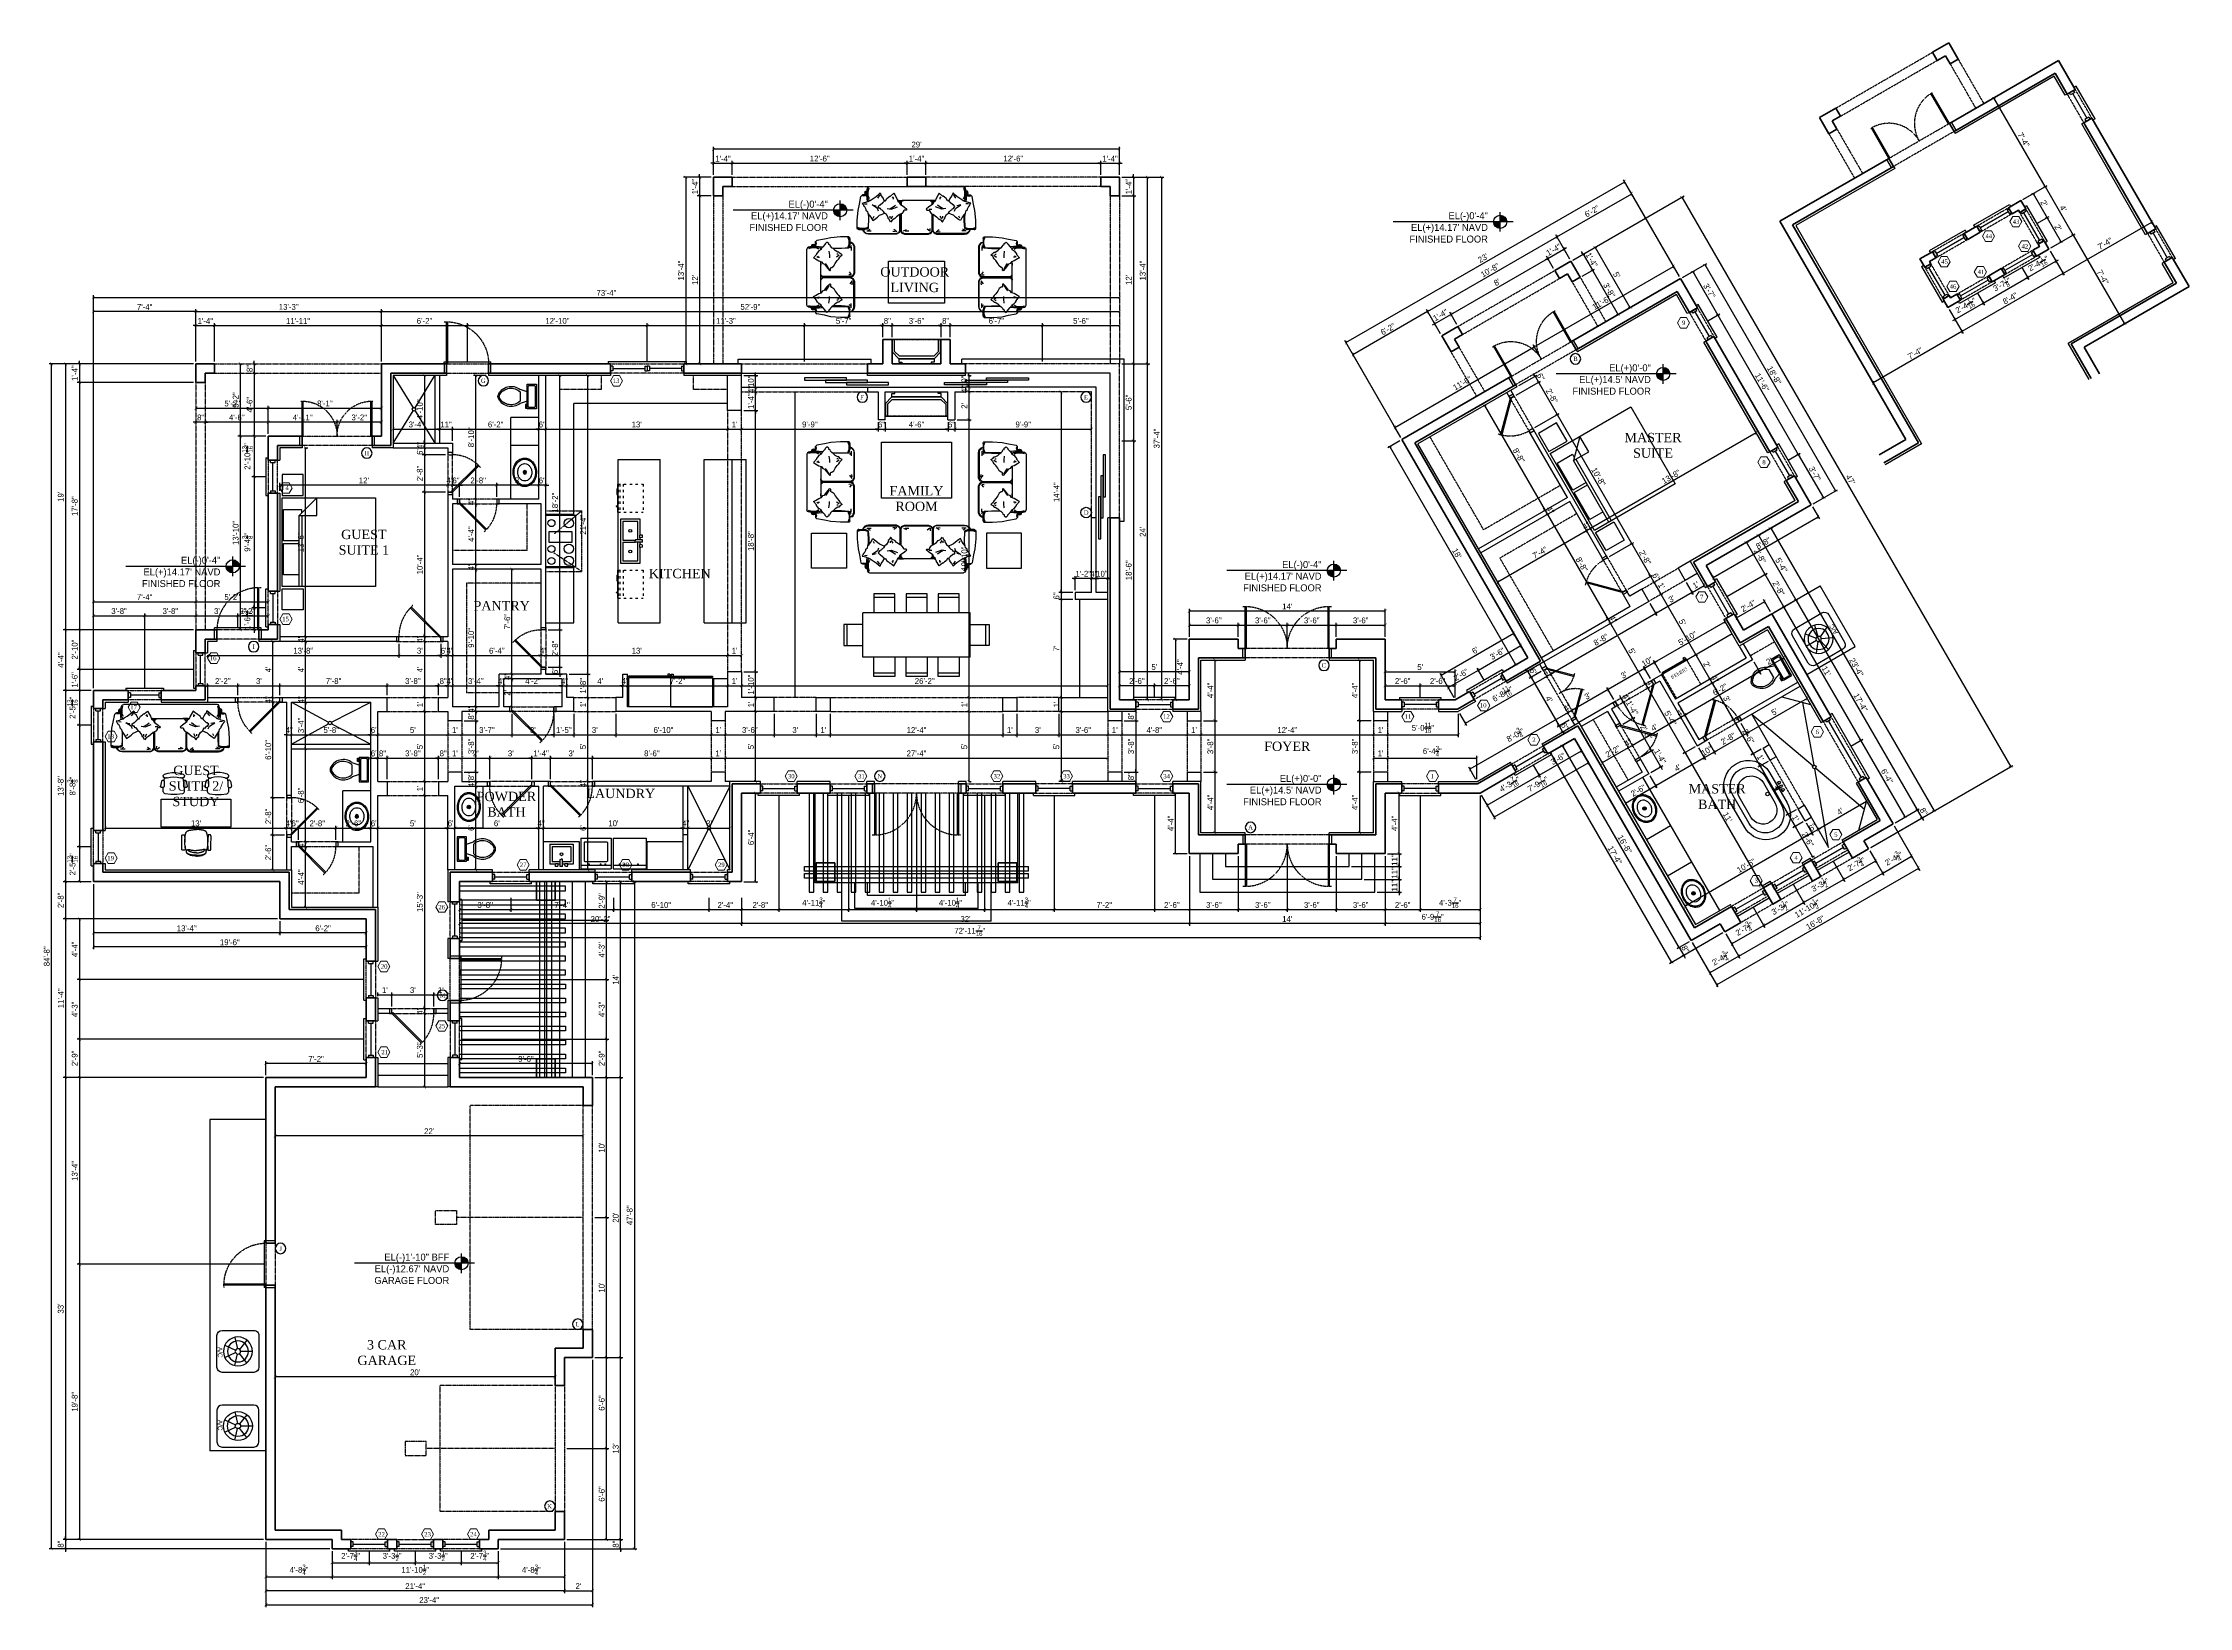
# Model space of a CAD drawing. Header units: inches. Extents: x 0 to 22102, y -19958 to 0.
# Drawn here: x 9681 to 11522, y -10673 to -9332 of the extents above; entities that cross this region are included whole.
import ezdxf
from ezdxf.enums import TextEntityAlignment as Align

# ---------------------------------------------------------------- set-up
doc = ezdxf.new("R2010")
doc.units = ezdxf.units.IN
doc.header["$MEASUREMENT"] = 0
for name, pattern in [('HIDDEN', [0.375, 0.25, -0.125]), ('HIDDEN2', [0.1875, 0.125, -0.0625]), ('SMALL', [5, 2, -3])]:
    doc.linetypes.add(name, pattern=pattern)
for name, color, linetype in [('CABINETS', 2, 'Continuous'), ('DIM-EXT', 5, 'Continuous'), ('DIM-INT', 5, 'Continuous'), ('DOOR', 1, 'Continuous'), ('DOOR SILL', 1, 'Continuous'), ('DOOR-EXT', 2, 'Continuous'), ('DOOR-INT', 2, 'Continuous'), ('DOOR-SILL', 1, 'Continuous'), ('ELEVATION NOTES', 1, 'Continuous'), ('FIREPLACE', 3, 'Continuous'), ('FURN', 8, 'Continuous'), ('FURNITURE', 8, 'Continuous'), ('HEADER-EXT', 5, 'HIDDEN'), ('HEADER-INT', 5, 'HIDDEN'), ('HVAC PADS', 3, 'Continuous'), ('HVAC UNITS', 5, 'Continuous'), ('PLUMBING', 1, 'Continuous'), ('ROOF', 3, 'Continuous'), ('SHELVES', 1, 'HIDDEN'), ('STAIR', 2, 'Continuous'), ('STAIRS-INT', 1, 'Continuous'), ('TEXTL', 3, 'Continuous'), ('TRELLIS', 1, 'Continuous'), ('WALL-HEADER-INT', 1, 'HIDDEN2'), ('WALL-INT', 4, 'Continuous'), ('WINDOW GLASS', 4, 'Continuous'), ('WINDOW JAMB', 2, 'Continuous'), ('WINDOW SILL', 1, 'Continuous')]:
    doc.layers.add(name, color=color, linetype=linetype)
doc.layers.add('WALL-EXT', color=6, linetype='Continuous', lineweight=35)
doc.layers.add('window', color=160, linetype='Continuous', lineweight=5)
doc.styles.add('ARCHITXT', font='BOOKOS.TTF', dxfattribs={"height": 0.078125})
doc.styles.add('ROMANC', font='BOOKOS.TTF', dxfattribs={"width": 0.8})
doc.styles.add('TITLE-1', font='BOOKOS.TTF', dxfattribs={"height": 5})
doc.dimstyles.new('Ideal', dxfattribs={"dimscale": 0, "dimtxt": 5, "dimasz": 2.5, "dimexe": 2, "dimexo": 2, "dimgap": 1.5, "dimtad": 1, "dimdec": 4, "dimzin": 0, "dimdsep": 46, "dimlunit": 4, "dimtxsty": 'Standard', "dimblk": 'ARCHTICK', "dimcen": 2, "dimclrt": 1, "dimazin": 0, "dimtfac": 0.75, "dimtdec": 4, "dimtix": 1, "dimtofl": 0, "dimtmove": 2, "dimatfit": 3, "dimldrblk": 'OPEN30', "dimfxl": 1, "dimtolj": 1, "dimtzin": 0, "dimarcsym": 0})

# ---------------------------------------------------------------- blocks, each defined once
blk = doc.blocks.new('Sm-wndw')
at = {"color": 125}
blk.add_lwpolyline([(-0.054, 0.094), (-0.108, 0), (-0.054, -0.094), (0.054, -0.094), (0.108, 0), (0.054, 0.094)], close=True, dxfattribs=at)
at = {"style": 'ARCHITXT'}
blk.add_attdef('OO', text='', height=0.0781, dxfattribs=at).set_placement((0, 0), align=Align.MIDDLE_CENTER)
blk = doc.blocks.new('B-DD872')
for p, q in [((2, 4), (2, 40)), ((3, 4), (3, 40)), ((73, 4), (73, 40)), ((74, 4), (74, 40)), ((2, 4), (3, 4)), ((74, 4), (73, 4))]:
    blk.add_line(p, q)
for points in [[(2, 4), (2, -4), (0, -4), (0, 4)], [(74, 4), (74, -4), (76, -4), (76, 4)]]:
    blk.add_lwpolyline(points, close=True)
at = {"linetype": 'HIDDEN'}
for centre, start, end in [((2, 4), 0, 93.1847), ((74, 4), 86.8153, 180)]:
    blk.add_arc(centre, 36, start, end, dxfattribs=at)
blk = doc.blocks.new('B-D836R')
for p, q in [((-3.3, 2), (-3.3, 38)), ((-2.3, 2), (-2.3, 38)), ((-3.3, 2), (-2.3, 2))]:
    blk.add_line(p, q)
for points in [[(-40.3, -6), (-40.3, 2), (-38.3, 2), (-38.3, -6)], [(-2.3, -6), (-2.3, 2), (-0.3, 2), (-0.3, -6)]]:
    blk.add_lwpolyline(points, close=True)
at = {"linetype": 'HIDDEN'}
blk.add_arc((-2.3, 2), 36, 86.8153, 180, dxfattribs=at)
blk = doc.blocks.new('AI24C')
at = {"color": 0, "linetype": 'ByBlock'}
for p, q in [((-0.5, 0.375), (-0.5, -0.375)), ((0.375, 0.5), (-0.375, 0.5)), ((-0.269, 0.214), (-0.049, 0.039)), ((0, 0.344), (0, 0.062)), ((0.269, 0.214), (0.049, 0.039)), ((0.5, -0.375), (0.5, 0.375)), ((-0.375, -0.5), (0.375, -0.5)), ((-0.335, -0.076), (-0.061, -0.014)), ((-0.149, -0.31), (-0.027, -0.056)), ((0.149, -0.31), (0.027, -0.056)), ((0.335, -0.076), (0.061, -0.014))]:
    blk.add_line(p, q, dxfattribs=at)
for radius in [0.344, 0.25, 0.0625]:
    blk.add_circle((0, 0), radius, dxfattribs=at)
for centre, start, end in [((-0.375, 0.375), 90, 180), ((0.375, 0.375), 0, 90), ((-0.375, -0.375), 180, 270), ((0.375, -0.375), 270, 0)]:
    blk.add_arc(centre, 0.125, start, end, dxfattribs=at)
blk = doc.blocks.new('Toilet - top')
for p, q in [((-10, -10.5), (-8, -10.5)), ((-10, -11.5), (-10, -10.5)), ((-7, -11.5), (-10, -11.5)), ((-8, -10.5), (-8, -10)), ((-7, -10), (-7, -11.5)), ((-4, -10), (-6, -16)), ((4, -16), (-4, -16)), ((4, -10), (6, -16)), ((9.5, -8), (9.5, -4))]:
    blk.add_line(p, q)
blk.add_lwpolyline([(10.5, -10), (10.5, -2), (-10.5, -2), (-10.5, -10)], close=True)
for points in [[(-9.5, -4), (-9.5, -8)], [(8.5, -3), (-8.5, -3)], [(-8.5, -9), (8.5, -9)]]:
    blk.add_lwpolyline(points)
for centre, radius, start, end in [((-8.6, -3.9), 0.884, 81.8699, 188.1301), ((-8.6, -8.1), 0.884, 171.8699, 278.1301), ((3.5, -23.6), 12.2, 141.4691, 247.9714), ((4.2, -23.8), 11.3, 136.3677, 238.9468), ((-3.5, -23.6), 12.2, 292.0284, 38.5307), ((-4.2, -23.8), 11.3, 301.053, 43.6321), ((8.6, -3.9), 0.884, 351.8699, 98.1301), ((8.6, -8.1), 0.884, 261.8699, 8.1301), ((0, -29.9), 4, 245.7318, 294.2682), ((0, -31), 4, 254.8605, 285.1395)]:
    blk.add_arc(centre, radius, start, end)
blk = doc.blocks.new('Sink - Oval top')
for p, q in [((-1, 0), (1, 0)), ((0, 1), (0, -1))]:
    blk.add_line(p, q)
at = {"linetype": 'Continuous'}
for points in [[(-12.2, 0.4, 0.117634), (-11.5, -3.4, 0.104469), (-8.9, -6.8, 0.090016), (-5.1, -9.1, 0.08192), (-0.3, -10, 0.08192), (4.5, -9.4, 0.090016), (8.4, -7.4, 0.104469), (11.2, -4.1, 0.117634), (12.2, -0.4, 0.117634), (11.5, 3.4, 0.104469), (8.9, 6.8, 0.090016), (5.1, 9.1, 0.08192), (0.3, 10, 0.08192), (-4.5, 9.4, 0.090016), (-8.4, 7.4, 0.104469), (-11.2, 4.1, 0.117634)], [(-11.3, 0.2, 0.118622), (-10.5, -3.3, 0.104678), (-8.1, -6.4, 0.089562), (-4.5, -8.4, 0.081185), (-0.1, -9.2, 0.081185), (4.3, -8.5, 0.089562), (7.9, -6.6, 0.104678), (10.4, -3.5, 0.118622), (11.3, -0.2, 0.118622), (10.5, 3.3, 0.104678), (8.1, 6.4, 0.089562), (4.5, 8.4, 0.081185), (0.1, 9.2, 0.081185), (-4.3, 8.5, 0.089562), (-7.9, 6.6, 0.104678), (-10.4, 3.5, 0.118622)], [(-7.4, 0.1, 0.118283), (-6.9, -2.2, 0.104607), (-5.3, -4.2, 0.089718), (-3, -5.5, 0.081436), (-0.1, -6, 0.081436), (2.8, -5.6, 0.089718), (5.2, -4.3, 0.104607), (6.9, -2.3, 0.118283), (7.4, -0.1, 0.118283), (6.9, 2.2, 0.104607), (5.3, 4.2, 0.089718), (3, 5.5, 0.081436), (0.1, 6, 0.081436), (-2.8, 5.6, 0.089718), (-5.2, 4.3, 0.104607), (-6.9, 2.3, 0.118283)]]:
    blk.add_lwpolyline(points, format="xyb", close=True, dxfattribs=at)
for radius in [1.5, 1]:
    blk.add_circle((0, 0), radius)
blk = doc.blocks.new('B-DE36R')
for p, q in [((37.3, 1.3), (11.8, 26.7)), ((38, 2), (12.5, 27.5)), ((38, 2), (37.3, 1.3))]:
    blk.add_line(p, q)
for points in [[(2, -2), (2, 2), (0, 2), (0, -2)], [(40, -2), (40, 2), (38, 2), (38, -2)]]:
    blk.add_lwpolyline(points, close=True)
at = {"linetype": 'HIDDEN'}
blk.add_arc((38, 2), 36, 131.8153, 180, dxfattribs=at)
blk = doc.blocks.new('DISH WASHER')
at = {"linetype": 'SMALL'}
for p, q in [((0, 0), (-24, 0)), ((-24, -21.5), (-24, 0)), ((0, -21.5), (0, 0)), ((0, -17), (-24, -17)), ((0, -20), (-24, -20)), ((0, -21.5), (-24, -21.5))]:
    blk.add_line(p, q, dxfattribs=at)
for p, q in [((-24, -22), (-24, -21.5)), ((0, -22), (-24, -22)), ((-19.2, -23), (-19.2, -22)), ((-18.7, -22), (-19.2, -22)), ((-18.7, -23), (-19.2, -23)), ((-18.7, -23), (-18.7, -22)), ((-9, -22.5), (-9, -22)), ((-4.2, -22), (-9, -22)), ((-4.2, -22.5), (-9, -22.5)), ((-4.2, -22.5), (-4.2, -22)), ((0, -22), (0, -21.5))]:
    blk.add_line(p, q)
blk = doc.blocks.new('B-DE32R')
for p, q in [((33.3, 1.3), (10.7, 23.9)), ((34, 2), (11.4, 24.6)), ((34, 2), (33.3, 1.3))]:
    blk.add_line(p, q)
for points in [[(2, -2), (2, 2), (0, 2), (0, -2)], [(36, -2), (36, 2), (34, 2), (34, -2)]]:
    blk.add_lwpolyline(points, close=True)
at = {"linetype": 'HIDDEN'}
blk.add_arc((34, 2), 32, 131.4167, 180, dxfattribs=at)
blk = doc.blocks.new('B-DD860')
for p, q in [((14, 4), (14, 34)), ((15, 4), (15, 34)), ((73, 4), (73, 34)), ((74, 4), (74, 34)), ((14, 4), (15, 4)), ((14, 4), (15, 4)), ((74, 4), (73, 4)), ((74, 4), (73, 4))]:
    blk.add_line(p, q)
for points in [[(14, 4), (14, -4), (12, -4), (12, 4)], [(74, 4), (74, -4), (76, -4), (76, 4)]]:
    blk.add_lwpolyline(points, close=True)
at = {"linetype": 'HIDDEN'}
for centre, start, end in [((14.1, 4.1), 359.7928, 92.0855), ((73.9, 4.1), 87.9145, 180.2072)]:
    blk.add_arc(centre, 29.9, start, end, dxfattribs=at)
blk = doc.blocks.new('sofa 1')
for p, q in [((0.5, 41.4), (0, 40.2)), ((0, -40.2), (0, 40.2)), ((1.4, 41.9), (0.5, 41.4)), ((4.1, 41.4), (1.2, 40.7)), ((3.9, 42.2), (1.4, 41.2)), ((2.7, 42.2), (1.4, 41.9)), ((4.1, 42.4), (2.7, 42.2)), ((4.3, 43.9), (3.9, 43.4)), ((4.1, 43.4), (3.9, 43.1)), ((3.9, 43.1), (3.9, 42.9)), ((3.9, 42.9), (3.9, 42.7)), ((7.5, 41.9), (3.9, 42.2)), ((4.3, 43.1), (4.1, 43.4)), ((4.6, 43.1), (4.1, 42.4)), ((7.2, 42.7), (4.1, 42.4)), ((8, 41.4), (4.1, 41.4)), ((4.8, 44.1), (4.3, 43.9)), ((4.8, 43.9), (4.6, 43.6)), ((5.1, 43.4), (4.6, 43.1)), ((5.5, 44.3), (4.8, 44.1)), ((5.1, 44.1), (4.8, 43.9)), ((5.3, 44.1), (5.1, 44.1)), ((5.8, 43.4), (5.1, 43.4)), ((5.5, 43.9), (5.3, 44.1)), ((6.3, 44.1), (5.5, 44.3)), ((6, 44.1), (5.8, 43.9)), ((5.8, 43.9), (5.8, 43.6)), ((6.5, 43.1), (5.8, 43.4)), ((6.3, 44.1), (6, 44.1)), ((6.7, 43.6), (6.3, 44.1)), ((6.5, 44.1), (6.3, 44.1)), ((6.7, 43.9), (6.5, 44.1)), ((7, 42.7), (6.5, 43.1)), ((6.7, 43.6), (6.7, 43.9)), ((6.7, 43.4), (6.7, 43.6)), ((6.7, 43.1), (6.7, 43.4)), ((7.2, 46), (7.5, 46.7)), ((7.5, 46), (7.2, 46.5)), ((7.2, 42.9), (7.2, 46)), ((7.2, 42.9), (7.5, 44.3)), ((7.2, 43.1), (8, 44.1)), ((7.2, 42.9), (13, 42.4)), ((10.6, 41.9), (7.2, 42.7)), ((7.5, 46.7), (8, 47.2)), ((8, 46.3), (7.5, 46.5)), ((7.5, 44.3), (7.5, 46)), ((10.4, 41), (7.5, 41.9)), ((8, 47.2), (8.4, 47.7)), ((8.2, 45.3), (8, 46.3)), ((8, 44.1), (8.2, 45.3)), ((10.4, 40.2), (8, 41.4)), ((15.2, 48.9), (8.4, 47.7)), ((10.1, 37.1), (8.4, 34.7)), ((11.3, 39), (10.1, 37.1)), ((11.3, 41.4), (10.6, 41.9)), ((12, 40.5), (11.3, 41.4)), ((12, 39.8), (11.3, 39)), ((12.8, 41.4), (12, 39.8)), ((12, 39.8), (12, 40.5)), ((12.5, 41.2), (12.3, 40.5)), ((12.3, 40.5), (12.3, 40.2)), ((12.8, 41.4), (12.5, 41.2)), ((13, 42.7), (12.8, 41.4)), ((13.5, 43.4), (13, 42.7)), ((14.2, 46.5), (13.5, 43.4)), ((14.5, 46.5), (15.2, 45.8)), ((14.7, 44.6), (14.9, 42.2)), ((20.5, 50.1), (15.2, 48.9)), ((15.2, 45.8), (16.9, 45.1)), ((15.7, 38.1), (16.4, 34.7)), ((18.8, 33.5), (15.7, 38.1)), ((16.9, 45.1), (17.1, 44.6)), ((17.1, 44.6), (19.3, 43.4)), ((19.3, 43.4), (20.2, 43.4)), ((20.2, 43.4), (21.4, 41.9)), ((28.9, 50.8), (20.5, 50.1)), ((21.4, 41.9), (23.1, 41.7)), ((23.1, 41.7), (26.3, 39.3)), ((23.6, 41.4), (26.5, 41.2)), ((29.6, 41), (23.6, 41)), ((27, 37.3), (25.3, 36.4)), ((26.3, 39.3), (29.2, 37.6)), ((26.5, 41.2), (35.9, 41.4)), ((29.2, 37.6), (28.2, 35.9)), ((35.9, 50.8), (28.9, 50.8)), ((35.9, 41.4), (29.6, 41)), ((36.1, 47.7), (35.2, 50.8)), ((35.2, 41.4), (36.1, 44.6)), ((36.4, 47.7), (35.7, 50.8)), ((35.7, 41.4), (36.4, 44.6)), ((36.4, 50.6), (35.9, 50.8)), ((35.9, 41.4), (36.6, 42.7)), ((36.1, 44.6), (36.1, 47.7)), ((36.6, 50.4), (36.4, 50.6)), ((36.4, 44.6), (36.4, 47.7)), ((36.9, 49.9), (36.6, 50.4)), ((36.6, 42.7), (36.9, 44.1)), ((37.3, 41.4), (36.6, 39.8)), ((36.9, 49.4), (36.9, 49.9)), ((36.9, 49.4), (36.9, 46)), ((38.6, 45.5), (36.9, 46.3)), ((36.9, 46), (36.9, 44.1)), ((36.9, 45.8), (38.3, 45.3)), ((38.1, 42.7), (38.1, 38.8)), ((38.3, 45.3), (39.3, 44.1)), ((39.8, 44.3), (38.6, 45.5)), ((39.3, 44.1), (40.2, 42.9)), ((40.5, 42.9), (39.8, 44.3)), ((40.2, 42.9), (40.2, 17.3)), ((40.7, 41.2), (40.5, 42.9)), ((40.7, 17.1), (40.7, 41.2)), ((7, 33), (5.5, 31.3)), ((5.5, 31.3), (8, 30.4)), ((8.2, 22.4), (5.8, 19.5)), ((5.8, 19.5), (7.2, 18.6)), ((8.4, 34.7), (7, 33)), ((7.2, 31.6), (9.9, 33.5)), ((7.2, 18.6), (10.1, 16.9)), ((8, 30.4), (8.2, 29.9)), ((8.2, 29.9), (10.1, 28.7)), ((9.2, 24.1), (8.2, 22.9)), ((8.2, 22.9), (8.2, 22.4)), ((8.7, 20), (9.9, 21)), ((10.1, 25.5), (9.2, 24.1)), ((9.6, 20), (10.8, 20)), ((10.1, 28.7), (12.5, 27.7)), ((12.3, 26.7), (10.1, 25.5)), ((12, 28), (12, 26.5)), ((12.5, 27.7), (12.3, 26.7)), ((13, 28.4), (12.5, 27.7)), ((13.7, 28.7), (13, 28.4)), ((15.7, 31.1), (13.7, 28.9)), ((13.7, 28.9), (13.7, 28.7)), ((17.1, 33), (15.7, 31.6)), ((15.7, 31.6), (15.7, 31.1)), ((17.3, 20), (15.9, 18.1)), ((18.8, 31.8), (17.1, 33)), ((19, 22.9), (17.3, 20)), ((19.3, 21.7), (17.3, 16.4)), ((21, 32.5), (18.8, 33.5)), ((18.8, 30.8), (18.8, 31.8)), ((20, 30.4), (18.8, 30.8)), ((18.8, 25.1), (19.3, 21.7)), ((20.2, 29.4), (20, 30.4)), ((21.4, 28.2), (20.2, 29.4)), ((22.7, 27.5), (21.4, 28.2)), ((23.9, 29.9), (22.7, 27.5)), ((24.1, 25.8), (22.7, 27.5)), ((24.6, 31.8), (23.9, 29.9)), ((26.5, 24.3), (24.1, 25.8)), ((26.3, 33.5), (24.6, 31.8)), ((27.7, 21.7), (25.3, 20.2)), ((27, 22.7), (25.5, 22.7)), ((26, 17.1), (27.5, 18.6)), ((28.2, 35.9), (26.3, 33.5)), ((27.5, 24.3), (26.5, 24.3)), ((28.4, 23.1), (27.5, 24.3)), ((27.5, 18.6), (28.2, 20)), ((28.2, 20), (28.4, 20.5)), ((30.4, 22.2), (28.4, 23.1)), ((28.4, 20.5), (30.4, 22.2)), ((38.8, 16.9), (36.9, 19.5)), ((38.8, 18.3), (38.6, 20.2)), ((10.1, 16.9), (12.5, 16.1)), ((12, 16.4), (12, -12.3)), ((12, 15.4), (12, 16.4)), ((13, 14.9), (12, 15.9)), ((12.5, 14.7), (12, 15.4)), ((12.5, 13), (12, 12)), ((12.8, 12.5), (12, 11.6)), ((12, 12), (12, 11.1)), ((12.5, 16.1), (13.7, 14.5)), ((13.3, 14), (12.5, 14.7)), ((13.3, 13.5), (12.5, 13)), ((13.3, 13), (12.8, 12.5)), ((13.5, 14.5), (13, 14.9)), ((14.2, 13.7), (13.3, 14)), ((14.2, 13.7), (13.3, 13.5)), ((14, 13.3), (13.3, 13)), ((14.2, 14.2), (13.5, 14.5)), ((13.7, 14.5), (15.2, 14)), ((15.7, 13.3), (14, 13.3)), ((14.5, 14.2), (14.2, 14.2)), ((15.4, 13.7), (14.2, 13.7)), ((15.2, 14), (17.8, 10.4)), ((17.8, 10.4), (19.5, 8.4)), ((19.3, 10.8), (19.3, 13)), ((19.5, 8.4), (20.2, 8.9)), ((20.2, 10.6), (20.7, 11.3)), ((20.2, 8.9), (20.2, 10.6)), ((20.7, 11.3), (21.4, 11.3)), ((21.4, 11.3), (23.1, 12.5)), ((23.1, 12.5), (24.1, 14.7)), ((37.1, 13.3), (23.4, 13.3)), ((37.3, 13.7), (23.6, 13.7)), ((37.1, 14.2), (23.9, 14.2)), ((24.1, 14.7), (26, 17.1)), ((38.1, 11.8), (35.9, 11.6)), ((38.3, 11.3), (36.6, 9.2)), ((38.3, 14.7), (37.1, 14.2)), ((38.3, 13), (37.1, 13.3)), ((37.3, 13.7), (38.6, 14.2)), ((38.6, 13.5), (37.3, 13.7)), ((39.3, 15.2), (38.3, 14.7)), ((39.3, 12.3), (38.3, 13)), ((38.6, 14.2), (39.5, 14.9)), ((39.5, 12.8), (38.6, 13.5)), ((39.8, 16.1), (39.3, 15.2)), ((39.8, 11.3), (39.3, 12.3)), ((39.5, 14.9), (40.2, 15.9)), ((40.2, 11.6), (39.5, 12.8)), ((40.2, 17.3), (39.8, 16.1)), ((40.2, 10.4), (39.8, 11.3)), ((40.2, 15.9), (40.7, 17.1)), ((40.7, 10.4), (40.2, 11.6)), ((40.2, -10.4), (40.2, 10.4)), ((40.7, -10.4), (40.7, 10.4)), ((7.2, -18.6), (10.1, -16.9)), ((10.1, -16.9), (12.5, -16.1)), ((12, -15.4), (12, -11.1)), ((12.8, -12.5), (12, -11.6)), ((12.5, -13.3), (12, -12.3)), ((12.5, -14.7), (12, -15.4)), ((13, -14.9), (12, -15.9)), ((12, -15.4), (12, -16.3)), ((13.3, -13.7), (12.5, -13.3)), ((13.3, -14), (12.5, -14.7)), ((12.5, -16.1), (13.7, -14.5)), ((13.5, -13), (12.8, -12.5)), ((13.5, -14.5), (13, -14.9)), ((14.2, -13.7), (13.3, -14)), ((14, -13.3), (13.5, -13)), ((14.2, -14.2), (13.5, -14.5)), ((13.7, -14.5), (15.2, -14)), ((14, -13.3), (15.7, -13.3)), ((15.4, -13.7), (14.2, -13.7)), ((14.5, -14.2), (14.2, -14.2)), ((15.2, -14), (17.8, -10.4)), ((17.3, -20), (15.9, -18.1)), ((19.3, -21.7), (17.3, -16.4)), ((17.8, -10.4), (19.5, -8.4)), ((19.5, -8.4), (20.2, -8.9)), ((20.2, -8.9), (20.2, -10.6)), ((20.2, -10.6), (20.7, -11.3)), ((20.7, -11.3), (21.4, -11.3)), ((21.4, -11.3), (23.1, -12.5)), ((23.1, -12.5), (24.1, -14.7)), ((23.5, -13.3), (37.1, -13.3)), ((37.3, -13.7), (23.6, -13.7)), ((37.1, -14.2), (23.9, -14.2)), ((24.1, -14.7), (26, -17.1)), ((26, -17.1), (27.5, -18.6)), ((38.1, -11.1), (36.9, -8.7)), ((38.8, -16.9), (36.9, -19.5)), ((37.1, -13.3), (38.3, -13)), ((38.3, -14.7), (37.1, -14.2)), ((38.6, -13.5), (37.3, -13.7)), ((37.3, -13.7), (38.6, -14.2)), ((38.1, -9.6), (38.1, -6.7)), ((38.3, -13), (39.3, -12.3)), ((39.3, -15.2), (38.3, -14.7)), ((38.6, -13.5), (39.5, -12.8)), ((38.6, -14.2), (39.5, -14.9)), ((38.8, -18.3), (38.6, -20.2)), ((39.3, -12.3), (39.8, -11.3)), ((39.8, -16.1), (39.3, -15.2)), ((39.5, -12.8), (40.2, -11.6)), ((39.5, -14.9), (40.2, -15.9)), ((39.8, -11.3), (40.2, -10.4)), ((40.2, -17.3), (39.8, -16.1)), ((40.2, -11.6), (40.7, -10.4)), ((40.2, -15.9), (40.7, -17.1)), ((40.2, -42.9), (40.2, -17.3)), ((40.7, -17.1), (40.7, -41.2)), ((5.5, -31.3), (8, -30.4)), ((7, -33), (5.5, -31.3)), ((5.8, -19.5), (7.2, -18.6)), ((8.2, -22.4), (5.8, -19.5)), ((8.4, -34.7), (7, -33)), ((7.2, -31.6), (9.9, -33.5)), ((8, -30.4), (8.2, -29.9)), ((8.2, -22.9), (8.2, -22.4)), ((9.2, -24.1), (8.2, -22.9)), ((8.2, -29.9), (10.1, -28.7)), ((10.1, -37.1), (8.4, -34.7)), ((8.7, -20), (9.9, -21)), ((10.1, -25.5), (9.2, -24.1)), ((9.6, -20), (10.8, -20)), ((12.3, -26.7), (10.1, -25.5)), ((10.1, -28.7), (12.5, -27.7)), ((12, -28), (12, -26.5)), ((12.5, -27.7), (12.3, -26.7)), ((13, -28.4), (12.5, -27.7)), ((13.7, -28.7), (13, -28.4)), ((13.7, -28.9), (13.7, -28.7)), ((15.7, -31.1), (13.7, -28.9)), ((15.7, -31.6), (15.7, -31.1)), ((17.1, -33), (15.7, -31.6)), ((18.8, -33.5), (15.7, -38.1)), ((15.7, -38.1), (16.4, -34.7)), ((18.8, -31.8), (17.1, -33)), ((19, -22.9), (17.3, -20)), ((18.8, -25.1), (19.3, -21.7)), ((20, -30.4), (18.8, -30.8)), ((18.8, -30.8), (18.8, -31.8)), ((21, -32.5), (18.8, -33.5)), ((20.2, -29.4), (20, -30.4)), ((21.4, -28.2), (20.2, -29.4)), ((22.7, -27.5), (21.4, -28.2)), ((24.1, -25.8), (22.7, -27.5)), ((23.9, -29.9), (22.7, -27.5)), ((24.6, -31.8), (23.9, -29.9)), ((26.5, -24.3), (24.1, -25.8)), ((26.3, -33.5), (24.6, -31.8)), ((27.7, -21.7), (25.3, -20.2)), ((27, -37.3), (25.3, -36.4)), ((27, -22.7), (25.5, -22.7)), ((28.2, -35.9), (26.3, -33.5)), ((27.5, -24.3), (26.5, -24.3)), ((27.5, -18.6), (28.2, -20)), ((28.4, -23.1), (27.5, -24.3)), ((28.2, -20), (28.4, -20.5)), ((29.2, -37.6), (28.2, -35.9)), ((28.4, -20.5), (30.4, -22.2)), ((30.4, -22.2), (28.4, -23.1)), ((0.5, -41.4), (0, -40.2)), ((1.4, -41.9), (0.5, -41.4)), ((4.1, -41.4), (1.2, -40.7)), ((3.9, -42.2), (1.4, -41.2)), ((2.7, -42.2), (1.4, -41.9)), ((4.1, -42.4), (2.7, -42.2)), ((7.5, -41.9), (3.9, -42.2)), ((3.9, -42.9), (3.9, -42.7)), ((3.9, -43.1), (3.9, -42.9)), ((4.1, -43.4), (3.9, -43.1)), ((4.3, -43.9), (3.9, -43.4)), ((8, -41.4), (4.1, -41.4)), ((4.6, -43.1), (4.1, -42.4)), ((7.2, -42.7), (4.1, -42.4)), ((4.3, -43.1), (4.1, -43.4)), ((4.8, -44.1), (4.3, -43.9)), ((5.1, -43.4), (4.6, -43.1)), ((4.8, -43.9), (4.6, -43.6)), ((5.1, -44.1), (4.8, -43.9)), ((5.5, -44.3), (4.8, -44.1)), ((5.8, -43.4), (5.1, -43.4)), ((5.3, -44.1), (5.1, -44.1)), ((5.5, -43.9), (5.3, -44.1)), ((6.3, -44.1), (5.5, -44.3)), ((6.5, -43.1), (5.8, -43.4)), ((5.8, -43.9), (5.8, -43.6)), ((6, -44.1), (5.8, -43.9)), ((6.3, -44.1), (6, -44.1)), ((6.7, -43.6), (6.3, -44.1)), ((6.5, -44.1), (6.3, -44.1)), ((7, -42.7), (6.5, -43.1)), ((6.7, -43.9), (6.5, -44.1)), ((6.7, -43.1), (6.7, -43.4)), ((6.7, -43.4), (6.7, -43.6)), ((6.7, -43.6), (6.7, -43.9)), ((10.6, -41.9), (7.2, -42.7)), ((7.2, -42.9), (13, -42.4)), ((7.2, -42.9), (7.5, -44.3)), ((7.2, -42.9), (7.2, -46)), ((7.2, -43.1), (8, -44.1)), ((7.5, -46), (7.2, -46.5)), ((7.2, -46), (7.5, -46.7)), ((10.4, -41), (7.5, -41.9)), ((7.5, -44.3), (7.5, -46)), ((8, -46.3), (7.5, -46.5)), ((7.5, -46.7), (8, -47.2)), ((10.4, -40.2), (8, -41.4)), ((8, -44.1), (8.2, -45.3)), ((8.2, -45.3), (8, -46.3)), ((8, -47.2), (8.4, -47.7)), ((15.2, -48.9), (8.4, -47.7)), ((11.3, -39), (10.1, -37.1)), ((11.3, -41.4), (10.6, -41.9)), ((12, -39.8), (11.3, -39)), ((12, -40.5), (11.3, -41.4)), ((12.8, -41.4), (12, -39.8)), ((12, -39.8), (12, -40.5)), ((12.3, -40.5), (12.3, -40.2)), ((12.5, -41.2), (12.3, -40.5)), ((12.8, -41.4), (12.5, -41.2)), ((13, -42.7), (12.8, -41.4)), ((13.5, -43.4), (13, -42.7)), ((14.2, -46.5), (13.5, -43.4)), ((14.5, -46.5), (15.2, -45.8)), ((14.7, -44.6), (14.9, -42.2)), ((15.2, -45.8), (16.9, -45.1)), ((20.5, -50.1), (15.2, -48.9)), ((16.9, -45.1), (17.1, -44.6)), ((17.1, -44.6), (19.3, -43.4)), ((19.3, -43.4), (20.2, -43.4)), ((20.2, -43.4), (21.4, -41.9)), ((28.9, -50.8), (20.5, -50.1)), ((21.4, -41.9), (23.1, -41.7)), ((23.1, -41.7), (26.3, -39.3)), ((29.6, -41), (23.6, -41)), ((23.6, -41.4), (26.5, -41.2)), ((26.3, -39.3), (29.2, -37.6)), ((26.5, -41.2), (35.9, -41.4)), ((35.9, -50.8), (28.9, -50.8)), ((35.9, -41.4), (29.6, -41)), ((35.2, -41.4), (36.1, -44.6)), ((36.1, -47.7), (35.2, -50.8)), ((35.7, -41.4), (36.4, -44.6)), ((36.4, -47.7), (35.7, -50.8)), ((35.9, -41.4), (36.6, -42.7)), ((36.4, -50.6), (35.9, -50.8)), ((36.1, -44.6), (36.1, -47.7)), ((36.4, -44.6), (36.4, -47.7)), ((36.6, -50.4), (36.4, -50.6)), ((37.3, -41.4), (36.6, -39.8)), ((36.6, -42.7), (36.9, -44.1)), ((36.9, -49.9), (36.6, -50.4)), ((36.9, -46), (36.9, -44.1)), ((36.9, -45.8), (38.3, -45.3)), ((38.6, -45.5), (36.9, -46.3)), ((36.9, -49.4), (36.9, -46)), ((36.9, -49.4), (36.9, -49.9)), ((38.1, -42.7), (38.1, -38.8)), ((38.3, -45.3), (39.3, -44.1)), ((39.8, -44.3), (38.6, -45.5)), ((39.3, -44.1), (40.2, -42.9)), ((40.5, -42.9), (39.8, -44.3)), ((40.7, -41.2), (40.5, -42.9))]:
    blk.add_line(p, q)
blk = doc.blocks.new('WASHING MACHINE')
at = {"layer": 'PLUMBING'}
for p, q in [((-26.2, 26.2), (0, 26.2)), ((-26.2, 0), (-26.2, 26.2)), ((-23, 22.5), (-22.6, 23)), ((-23, 3.5), (-23, 22.5)), ((-22.6, 23), (-6.7, 23)), ((-6.2, 22.5), (-6.7, 23)), ((-6.2, 3.5), (-6.2, 22.5)), ((-4.3, 21.2), (-3.2, 21.2)), ((-4.3, 20.6), (-4.3, 21.2)), ((-4.3, 20.6), (-3.2, 20.6)), ((-3.2, 0), (-3.2, 26.2)), ((0, 0), (0, 26.2)), ((-26.2, 0), (0, 0)), ((-22.6, 3), (-23, 3.5)), ((-22.6, 3), (-6.7, 3)), ((-6.7, 3), (-6.2, 3.5)), ((-4.3, 17.2), (-3.2, 17.2)), ((-4.3, 16.6), (-4.3, 17.2)), ((-4.3, 16.6), (-3.2, 16.6)), ((-4.3, 7.3), (-3.2, 7.3)), ((-4.3, 6.8), (-4.3, 7.3)), ((-4.3, 6.8), (-3.2, 6.8))]:
    blk.add_line(p, q, dxfattribs=at)
blk = doc.blocks.new('DRYER')
at = {"layer": 'PLUMBING'}
for p, q in [((-26.2, 0), (0, 0)), ((-26.2, -28.1), (-26.2, 0)), ((0, -28.1), (0, 0)), ((-4.2, -6.7), (-3.2, -6.7)), ((-4.2, -7.3), (-4.2, -6.7)), ((-4.2, -7.3), (-3.2, -7.3)), ((-3.2, -28.1), (-3.2, -0.1)), ((-26.2, -28.1), (0, -28.1)), ((-4.2, -18.6), (-3.2, -18.6)), ((-4.2, -19.1), (-4.2, -18.6)), ((-4.2, -19.1), (-3.2, -19.1)), ((-4.2, -22.6), (-3.2, -22.6)), ((-4.2, -23.1), (-4.2, -22.6)), ((-4.2, -23.1), (-3.2, -23.1))]:
    blk.add_line(p, q, dxfattribs=at)
blk = doc.blocks.new('KING')
at = {"linetype": 'Continuous'}
for p, q in [((56.3, 195.9), (132.3, 195.9)), ((56.3, 115.9), (56.3, 195.9)), ((66.3, 194.7), (93.1, 194.7)), ((66.3, 181.5), (66.3, 194.7)), ((93.1, 194.7), (93.1, 181.5)), ((95.5, 194.7), (122.3, 194.7)), ((95.5, 181.5), (95.5, 194.7)), ((122.3, 194.7), (122.3, 179.5)), ((132.3, 195.9), (132.3, 115.9)), ((56.3, 181.5), (117.1, 181.5)), ((117.1, 179.1), (56.3, 179.1)), ((132.3, 166.3), (117.1, 181.5)), ((117.1, 181.5), (117.1, 166.3)), ((117.1, 179.5), (117.1, 179.5)), ((117.1, 166.3), (132.3, 166.3)), ((122.3, 179.5), (119.1, 179.5)), ((132.3, 115.9), (56.3, 115.9))]:
    blk.add_line(p, q, dxfattribs=at)
blk = doc.blocks.new('LOVE SEAT')
for p, q in [((21.2, 75.3), (21.4, 75.8)), ((21.2, 74.9), (21.2, 75.3)), ((21.2, 74.9), (21.2, 71.5)), ((21.4, 75.8), (21.7, 76.1)), ((21.7, 76.1), (22.1, 76.3)), ((21.7, 73.2), (22.4, 76.3)), ((21.9, 73.2), (22.9, 76.3)), ((22.1, 76.3), (29.1, 76.3)), ((29.1, 76.3), (37.6, 75.6)), ((37.6, 75.6), (42.9, 74.4)), ((42.9, 74.4), (49.6, 73.2)), ((17.3, 66.7), (17.6, 68.4)), ((17.3, 45.1), (17.3, 66.7)), ((17.6, 68.4), (18.3, 69.8)), ((18.8, 69.6), (17.8, 68.4)), ((17.8, 68.4), (17.8, 45.3)), ((18.3, 69.8), (19.5, 71)), ((19.7, 70.8), (18.8, 69.6)), ((19.5, 71), (21.2, 71.7)), ((21.2, 71.2), (19.7, 70.8)), ((20, 68.1), (20, 64.3)), ((20.7, 66.9), (21.4, 65.2)), ((21.2, 71.5), (21.2, 69.6)), ((21.4, 68.1), (21.2, 69.6)), ((22.1, 66.9), (21.4, 68.1)), ((21.7, 70), (21.7, 73.2)), ((22.4, 66.9), (21.7, 70)), ((21.9, 70), (21.9, 73.2)), ((22.9, 66.9), (21.9, 70)), ((31.5, 66.7), (22.1, 66.9)), ((22.1, 66.9), (28.4, 66.4)), ((27.7, 61), (29.6, 62)), ((29.6, 59.3), (27.7, 61)), ((28.4, 66.4), (35.6, 66.4)), ((29.6, 62), (30.6, 63.2)), ((29.9, 58.9), (29.6, 59.3)), ((30.6, 57.4), (29.9, 58.9)), ((30.3, 60.5), (32.7, 59.1)), ((30.6, 63.2), (31.5, 63.2)), ((32, 56), (30.6, 57.4)), ((31.1, 61.5), (32.5, 61.5)), ((36.6, 67.1), (31.5, 66.7)), ((31.5, 63.2), (33.9, 64.6)), ((33.9, 53.6), (32, 56)), ((33.9, 64.6), (35.4, 66.3)), ((35.4, 66.3), (36.6, 67.1)), ((36.6, 67.1), (37.8, 68.3)), ((37.8, 68.3), (38, 69.2)), ((38, 69.2), (39.2, 69.7)), ((39.2, 63.9), (38.8, 60.5)), ((38.8, 60.5), (38.8, 58.4)), ((39.2, 70.7), (40.9, 71.9)), ((39.2, 69.7), (39.2, 70.7)), ((40.9, 71.9), (42.4, 70.4)), ((42.4, 70.4), (42.4, 69.9)), ((42.4, 69.9), (44.3, 67.8)), ((50.8, 68.4), (44.3, 67.8)), ((44.3, 67.8), (44.3, 67.5)), ((44.3, 67.5), (45, 67.3)), ((45, 67.3), (45.5, 66.6)), ((45.5, 66.6), (45.8, 65.6)), ((47.9, 55.7), (45.5, 55)), ((45.8, 65.6), (47.9, 64.4)), ((46, 65.9), (46.7, 66.9)), ((46, 65.5), (46, 65.9)), ((46.7, 66.9), (47.4, 67.4)), ((48.4, 58.9), (47.2, 58.9)), ((47.4, 67.4), (50.8, 68.1)), ((47.7, 66.4), (50.6, 67.4)), ((47.7, 65.7), (50.1, 66.9)), ((47.9, 64.4), (48.9, 63)), ((50.8, 57.4), (47.9, 55.7)), ((49.4, 58.9), (48.2, 59.8)), ((48.9, 63), (49.9, 61.8)), ((50.1, 72.7), (49.6, 73.2)), ((49.9, 70.8), (50.1, 71.7)), ((50.1, 69.6), (49.9, 70.8)), ((49.9, 61.8), (49.9, 61.3)), ((49.9, 61.3), (52.3, 58.4)), ((50.6, 72.2), (50.1, 72.7)), ((50.1, 71.7), (50.6, 72)), ((50.8, 68.6), (50.1, 69.6)), ((50.1, 66.9), (53.9, 66.9)), ((50.8, 71.5), (50.6, 72.2)), ((50.6, 71.5), (50.8, 72)), ((50.6, 69.8), (50.6, 71.5)), ((50.8, 68.4), (50.6, 69.8)), ((50.6, 67.4), (54.2, 67.6)), ((50.8, 68.4), (50.8, 71.5)), ((50.8, 68.1), (53.9, 67.9)), ((52.3, 58.4), (50.8, 57.4)), ((51.1, 68.1), (51.5, 68.6)), ((51.3, 69.3), (51.5, 69.6)), ((51.3, 69.1), (51.8, 69.6)), ((51.3, 69.1), (51.3, 69.3)), ((51.3, 68.8), (51.3, 69.1)), ((51.3, 68.6), (51.3, 68.8)), ((51.5, 69.6), (51.8, 69.6)), ((51.5, 68.6), (52.3, 68.8)), ((51.8, 69.6), (52.5, 69.8)), ((51.8, 69.6), (52, 69.6)), ((52, 69.6), (52.3, 69.3)), ((52.3, 69.3), (52.3, 69.1)), ((52.3, 68.8), (53, 68.8)), ((52.5, 69.8), (53.2, 69.6)), ((52.5, 69.3), (52.7, 69.6)), ((52.7, 69.6), (53, 69.6)), ((53, 69.6), (53.2, 69.3)), ((53, 68.8), (53.5, 68.6)), ((53.2, 69.6), (53.7, 69.3)), ((53.2, 69.3), (53.5, 69.1)), ((53.5, 68.6), (53.9, 67.9)), ((53.7, 69.3), (54.2, 68.8)), ((53.7, 68.6), (53.9, 68.8)), ((53.9, 68.8), (54.2, 68.6)), ((53.9, 67.9), (55.4, 67.6)), ((53.9, 66.9), (56.8, 66.2)), ((54.2, 68.6), (54.2, 68.4)), ((54.2, 68.4), (54.2, 68.1)), ((54.2, 67.6), (56.6, 66.7)), ((55.4, 67.6), (56.6, 67.4)), ((56.6, 67.4), (57.6, 66.9)), ((57.6, 66.9), (58, 65.7)), ((58, 65.7), (58, 17.8)), ((17.8, 43.9), (17.3, 45.1)), ((17.3, 38.4), (17.8, 39.6)), ((17.3, 15.1), (17.3, 38.4)), ((17.8, 45.3), (18.3, 44.1)), ((18.5, 42.9), (17.8, 43.9)), ((17.8, 39.6), (18.5, 40.8)), ((17.8, 38.4), (18.3, 39.3)), ((17.8, 15.1), (17.8, 38.4)), ((18.3, 44.1), (18.8, 43.2)), ((18.3, 39.3), (18.8, 40.3)), ((19.5, 42.2), (18.5, 42.9)), ((18.5, 40.8), (19.5, 41.5)), ((18.8, 43.2), (19.7, 42.7)), ((18.8, 40.3), (19.7, 41)), ((19.2, 46.3), (19.5, 48.2)), ((19.2, 44.9), (21.2, 47.5)), ((20.7, 41.7), (19.5, 42.2)), ((19.5, 41.5), (20.7, 41.7)), ((19.7, 42.7), (20.9, 42.2)), ((19.7, 41), (20.9, 41.2)), ((19.7, 39.3), (21.4, 37.2)), ((20, 39.8), (22.1, 39.6)), ((20.7, 41.7), (43.8, 41.7)), ((20.9, 42.2), (43.8, 42.2)), ((20.9, 41.2), (44.1, 41.2)), ((34.9, 51.4), (33.9, 53.6)), ((36.6, 50.2), (34.9, 51.4)), ((37.3, 50.2), (36.6, 50.2)), ((37.8, 49.5), (37.3, 50.2)), ((37.8, 47.8), (37.8, 49.5)), ((38.5, 47.3), (37.8, 47.8)), ((40.2, 49.2), (38.5, 47.3)), ((39, 48.5), (40.7, 51.4)), ((42.9, 52.8), (40.2, 49.2)), ((40.7, 51.4), (42.1, 53.3)), ((42.4, 41.2), (44.1, 41.2)), ((42.6, 41.7), (43.8, 41.7)), ((44.3, 53.3), (42.9, 52.8)), ((43.6, 42.2), (43.8, 42.2)), ((43.8, 42.2), (44.6, 42.5)), ((43.8, 41.7), (44.8, 42)), ((43.8, 41.7), (44.8, 41.5)), ((44.1, 41.2), (44.8, 41)), ((45.5, 55), (44.3, 53.3)), ((44.6, 42.5), (45, 42.9)), ((44.8, 42), (45.5, 42.7)), ((44.8, 41.5), (45.5, 41)), ((44.8, 41), (45.3, 40.5)), ((45, 42.9), (46, 43.9)), ((45.3, 40.5), (46, 39.6)), ((45.5, 42.7), (46, 43.4)), ((45.5, 41), (46, 40)), ((46, 55.1), (46, 28.3)), ((46, 43.4), (46, 44.4)), ((46, 40), (46, 39.1)), ((20, 15.8), (20, 18.7)), ((29.6, 24.1), (27.7, 22.4)), ((27.7, 22.4), (29.6, 21.5)), ((29.9, 24.6), (29.6, 24.1)), ((29.6, 21.5), (30.6, 20.3)), ((30.6, 26), (29.9, 24.6)), ((30.3, 22.9), (32.7, 24.4)), ((32, 27.5), (30.6, 26)), ((30.6, 20.3), (31.5, 20.3)), ((31.1, 22), (32.5, 22)), ((31.5, 20.3), (33.9, 18.8)), ((33.9, 29.9), (32, 27.5)), ((34.9, 32.1), (33.9, 29.9)), ((33.9, 18.8), (35.4, 17.1)), ((36.6, 33.3), (34.9, 32.1)), ((37.3, 33.3), (36.6, 33.3)), ((37.8, 34), (37.3, 33.3)), ((38.5, 36.2), (37.8, 35.7)), ((37.8, 35.7), (37.8, 34)), ((40.2, 34.2), (38.5, 36.2)), ((38.8, 22.9), (38.8, 25.1)), ((39.2, 19.5), (38.8, 22.9)), ((39, 35), (40.7, 32.1)), ((42.9, 30.6), (40.2, 34.2)), ((40.7, 32.1), (42.1, 30.1)), ((44.3, 30.1), (42.9, 30.6)), ((45.5, 28.5), (44.3, 30.1)), ((47.9, 27.7), (45.5, 28.5)), ((45.8, 17.9), (47.9, 19.1)), ((46, 30), (46, 31.5)), ((48.4, 24.6), (47.2, 24.6)), ((50.8, 26), (47.9, 27.7)), ((47.9, 19.1), (48.9, 20.5)), ((49.4, 24.6), (48.2, 23.6)), ((48.9, 20.5), (49.9, 21.7)), ((49.9, 22.2), (52.3, 25.1)), ((49.9, 21.7), (49.9, 22.2)), ((52.3, 25.1), (50.8, 26)), ((17.8, 13.9), (17.3, 15.1)), ((18.3, 14.1), (17.8, 15.1)), ((18.5, 12.7), (17.8, 13.9)), ((18.8, 13.2), (18.3, 14.1)), ((19.5, 12), (18.5, 12.7)), ((19.7, 12.5), (18.8, 13.2)), ((19.5, 12), (20.7, 11.7)), ((20.9, 12.2), (19.7, 12.5)), ((20, 14.4), (21.2, 16.8)), ((20.7, 11.7), (21.2, 11.7)), ((21.2, 12.2), (20.9, 12.2)), ((21.4, 15.3), (21.2, 13.9)), ((21.2, 12), (21.2, 13.9)), ((21.2, 8.6), (21.2, 12)), ((21.2, 8.6), (21.2, 8.1)), ((21.2, 8.1), (21.4, 7.6)), ((22.1, 16.6), (21.4, 15.3)), ((21.4, 7.6), (21.7, 7.4)), ((22.4, 16.6), (21.7, 13.4)), ((21.7, 13.4), (21.7, 10.3)), ((21.7, 10.3), (22.4, 7.2)), ((21.7, 7.4), (22.1, 7.2)), ((22.9, 16.6), (21.9, 13.4)), ((21.9, 13.4), (21.9, 10.3)), ((21.9, 10.3), (22.9, 7.2)), ((22.1, 16.6), (28.4, 17)), ((31.5, 16.8), (22.1, 16.6)), ((22.1, 7.2), (29.1, 7.2)), ((28.4, 17), (35.6, 17)), ((29.1, 7.2), (37.6, 7.9)), ((36.6, 16.4), (31.5, 16.8)), ((35.4, 17.1), (36.6, 16.4)), ((36.6, 16.4), (37.8, 15.2)), ((37.6, 7.9), (42.9, 9.1)), ((37.8, 15.2), (38, 14.2)), ((38, 14.2), (39.2, 13.8)), ((39.2, 13.8), (39.2, 12.8)), ((39.2, 12.8), (40.9, 11.6)), ((40.9, 11.6), (42.4, 13)), ((42.4, 13.5), (44.3, 15.7)), ((42.4, 13), (42.4, 13.5)), ((42.9, 9.1), (49.6, 10.3)), ((44.3, 15.9), (45, 16.2)), ((44.3, 15.7), (44.3, 15.9)), ((50.8, 15.1), (44.3, 15.6)), ((45, 16.2), (45.5, 16.9)), ((45.5, 16.9), (45.8, 17.9)), ((45.5, 17), (46.4, 17)), ((46, 18.2), (46, 17.5)), ((46, 18), (46, 17.5)), ((46, 17.5), (46.7, 16.6)), ((46.7, 16.6), (47.4, 16.1)), ((47.4, 16.1), (50.8, 15.3)), ((47.7, 17.8), (50.1, 16.6)), ((47.7, 17), (50.6, 16.1)), ((50.1, 10.8), (49.6, 10.3)), ((50.1, 13.9), (49.9, 12.7)), ((49.9, 12.7), (50.1, 11.7)), ((50.1, 16.6), (53.9, 16.6)), ((50.8, 14.9), (50.1, 13.9)), ((50.1, 11.7), (50.6, 11.5)), ((50.6, 11.2), (50.1, 10.8)), ((50.6, 16.1), (54.2, 15.8)), ((50.8, 15.1), (50.6, 13.7)), ((50.6, 13.7), (50.6, 12)), ((50.8, 12), (50.6, 11.2)), ((50.6, 12), (50.8, 11.5)), ((50.8, 15.3), (53.9, 15.6)), ((50.8, 15.1), (50.8, 12)), ((51.1, 15.3), (51.5, 14.9)), ((51.3, 14.9), (51.3, 14.6)), ((51.3, 14.6), (51.3, 14.4)), ((51.3, 14.4), (51.3, 14.1)), ((51.3, 14.4), (51.8, 13.9)), ((51.3, 14.1), (51.5, 13.9)), ((51.5, 14.9), (52.3, 14.6)), ((51.5, 13.9), (51.8, 13.9)), ((51.8, 13.9), (52, 13.9)), ((51.8, 13.9), (52.5, 13.7)), ((52, 13.9), (52.3, 14.1)), ((52.3, 14.6), (53, 14.6)), ((52.3, 14.1), (52.3, 14.4)), ((52.5, 14.1), (52.7, 13.9)), ((52.5, 13.7), (53.2, 13.9)), ((52.7, 13.9), (53, 13.9)), ((53, 14.6), (53.5, 14.9)), ((53, 13.9), (53.2, 14.1)), ((53.2, 14.1), (53.5, 14.4)), ((53.2, 13.9), (53.7, 14.1)), ((53.5, 14.9), (53.9, 15.6)), ((53.7, 14.9), (53.9, 14.6)), ((53.7, 14.1), (54.2, 14.6)), ((53.9, 16.6), (56.8, 17.3)), ((53.9, 15.6), (55.4, 15.8)), ((53.9, 14.6), (54.2, 14.9)), ((54.2, 15.8), (56.6, 16.8)), ((54.2, 15.1), (54.2, 15.3)), ((54.2, 14.9), (54.2, 15.1)), ((55.4, 15.8), (56.6, 16.1)), ((56.6, 16.1), (57.6, 16.6)), ((57.6, 16.6), (58, 17.8))]:
    blk.add_line(p, q)
blk = doc.blocks.new('B-DDE448')
for p, q in [((2, 2), (19, 19)), ((50, 2), (33, 19)), ((2, 2), (2.7, 1.3)), ((2.7, 1.3), (19.7, 18.3)), ((49.3, 1.3), (32.3, 18.3)), ((50, 2), (49.3, 1.3))]:
    blk.add_line(p, q)
for points in [[(2, -2), (2, 2), (0, 2), (0, -2)], [(50, -2), (50, 2), (52, 2), (52, -2)]]:
    blk.add_lwpolyline(points, close=True)
at = {"linetype": 'HIDDEN'}
for centre, start, end in [((1.2, 1.6), 356.2188, 47.7662), ((50.8, 1.6), 132.2338, 183.7812)]:
    blk.add_arc(centre, 24.8, start, end, dxfattribs=at)
blk = doc.blocks.new('REFRIGERATOR')
for p, q in [((0, 26.3), (36, 26.3)), ((0, 26.3), (0, 25.3)), ((0, 25.3), (36, 25.3)), ((0, 24.8), (36, 24.8)), ((0, 24.8), (0, 0)), ((0.4, 25.3), (0.4, 24.8)), ((0.6, 28), (0.6, 26.3)), ((0.6, 28), (2.2, 28)), ((2.2, 28), (2.2, 26.3)), ((35.2, 25.3), (35.2, 24.8)), ((36, 26.3), (36, 25.3)), ((36, 24.8), (36, 0)), ((0, 0), (36, 0))]:
    blk.add_line(p, q)
blk = doc.blocks.new('UNDER-REFRIGERATOR')
for p, q in [((0, 25.3), (24, 25.3)), ((0, 25.3), (0, 24.3)), ((0, 24.3), (24, 24.3)), ((0.4, 24.3), (0.4, 24)), ((0.6, 26.9), (0.6, 25.3)), ((0.6, 26.9), (2.2, 26.9)), ((2.2, 26.9), (2.2, 25.3)), ((23.2, 24.3), (23.2, 24)), ((24, 25.3), (24, 24.3))]:
    blk.add_line(p, q)
at = {"linetype": 'HIDDEN'}
for p, q in [((0, 24), (24, 24)), ((0, 24), (0, 0)), ((24, 24), (24, 0)), ((0, 0), (24, 0))]:
    blk.add_line(p, q, dxfattribs=at)
at = {"style": 'ROMANC', "width": 0.8}
blk.add_text('REFRIG', height=3, rotation=180, dxfattribs=at).set_placement((19.1, 19.2))
blk = doc.blocks.new('FURN. - OFFICE_CHAIR (2)')
for points in [[(0, 1.89), (-0.09, 1.89), (-0.17, 1.88), (-0.23, 1.88), (-0.28, 1.87), (-0.33, 1.86), (-0.37, 1.85), (-0.41, 1.84), (-0.44, 1.83), (-0.47, 1.81), (-0.5, 1.8), (-0.53, 1.79), (-0.56, 1.77), (-0.58, 1.76), (-0.6, 1.75), (-0.62, 1.73), (-0.64, 1.72), (-0.65, 1.7), (-0.67, 1.69), (-0.68, 1.67), (-0.69, 1.66), (-0.7, 1.64), (-0.7, 1.63), (-0.71, 1.61), (-0.71, 1.6), (-0.71, 1.58), (-0.72, 1.57), (-0.71, 1.56), (-0.71, 1.54), (-0.71, 1.53), (-0.71, 1.52), (-0.7, 1.51), (-0.7, 1.5), (-0.69, 1.49), (-0.68, 1.48), (-0.68, 1.47), (-0.67, 1.46), (-0.66, 1.45), (-0.65, 1.45), (-0.64, 1.44), (-0.64, 1.44), (-0.63, 1.43), (-0.62, 1.43), (-0.61, 1.42), (-0.6, 1.42), (-0.59, 1.42), (-0.58, 1.42), (-0.57, 1.42), (-0.56, 1.42), (-0.55, 1.42), (-0.54, 1.42), (-0.53, 1.42), (-0.52, 1.42), (-0.51, 1.42), (-0.5, 1.43), (-0.49, 1.43), (-0.48, 1.43), (-0.46, 1.44), (-0.45, 1.44), (-0.43, 1.44), (-0.41, 1.45), (-0.39, 1.45), (-0.37, 1.46), (-0.34, 1.46), (-0.32, 1.47), (-0.29, 1.48), (-0.26, 1.48), (-0.22, 1.48), (-0.19, 1.49), (-0.15, 1.49), (-0.1, 1.49), (-0.05, 1.5), (0, 1.49)], [(0, 1.83), (-0.11, 1.83), (-0.2, 1.83), (-0.27, 1.82), (-0.34, 1.81), (-0.39, 1.81), (-0.43, 1.8), (-0.46, 1.79), (-0.49, 1.78), (-0.52, 1.77), (-0.55, 1.76), (-0.57, 1.74), (-0.59, 1.73), (-0.62, 1.72), (-0.64, 1.7), (-0.67, 1.68), (-0.69, 1.65)], [(0, 1.65), (-0.09, 1.65), (-0.16, 1.65), (-0.23, 1.64), (-0.28, 1.63), (-0.33, 1.62), (-0.36, 1.61), (-0.4, 1.6), (-0.42, 1.59), (-0.44, 1.58), (-0.46, 1.57), (-0.48, 1.56), (-0.5, 1.56), (-0.51, 1.55), (-0.52, 1.54), (-0.53, 1.54), (-0.53, 1.53), (-0.54, 1.53), (-0.55, 1.52), (-0.55, 1.52), (-0.56, 1.51), (-0.56, 1.51), (-0.57, 1.5), (-0.57, 1.5), (-0.57, 1.49), (-0.58, 1.49), (-0.58, 1.49), (-0.58, 1.48), (-0.58, 1.48), (-0.58, 1.48), (-0.59, 1.47), (-0.59, 1.47), (-0.59, 1.47), (-0.59, 1.46), (-0.59, 1.46), (-0.59, 1.46), (-0.59, 1.45), (-0.59, 1.45), (-0.58, 1.45), (-0.58, 1.45), (-0.58, 1.44), (-0.58, 1.44), (-0.57, 1.44), (-0.57, 1.44), (-0.56, 1.43), (-0.56, 1.43), (-0.55, 1.43), (-0.54, 1.42), (-0.52, 1.42)], [(0, 1.89), (0.09, 1.89), (0.16, 1.88), (0.23, 1.88), (0.28, 1.87), (0.33, 1.86), (0.37, 1.85), (0.41, 1.84), (0.44, 1.83), (0.47, 1.81), (0.5, 1.8), (0.53, 1.79), (0.56, 1.77), (0.58, 1.76), (0.6, 1.75), (0.62, 1.73), (0.64, 1.72), (0.65, 1.7), (0.67, 1.69), (0.68, 1.67), (0.69, 1.66), (0.7, 1.64), (0.7, 1.63), (0.71, 1.61), (0.71, 1.6), (0.71, 1.58), (0.72, 1.57), (0.71, 1.56), (0.71, 1.54), (0.71, 1.53), (0.71, 1.52), (0.7, 1.51), (0.7, 1.5), (0.69, 1.49), (0.68, 1.48), (0.68, 1.47), (0.67, 1.46), (0.66, 1.45), (0.65, 1.45), (0.64, 1.44), (0.64, 1.44), (0.63, 1.43), (0.62, 1.43), (0.61, 1.42), (0.6, 1.42), (0.59, 1.42), (0.58, 1.42), (0.57, 1.42), (0.56, 1.42), (0.55, 1.42), (0.54, 1.42), (0.53, 1.42), (0.52, 1.42), (0.51, 1.42), (0.5, 1.43), (0.49, 1.43), (0.48, 1.43), (0.46, 1.44), (0.45, 1.44), (0.43, 1.44), (0.41, 1.45), (0.39, 1.45), (0.37, 1.46), (0.34, 1.46), (0.32, 1.47), (0.29, 1.48), (0.26, 1.48), (0.22, 1.48), (0.19, 1.49), (0.15, 1.49), (0.1, 1.49), (0.05, 1.5), (0, 1.49)], [(0, 1.83), (0.11, 1.83), (0.2, 1.83), (0.27, 1.82), (0.34, 1.81), (0.39, 1.81), (0.43, 1.8), (0.46, 1.79), (0.49, 1.78), (0.52, 1.77), (0.55, 1.76), (0.57, 1.74), (0.59, 1.73), (0.62, 1.72), (0.64, 1.7), (0.67, 1.68), (0.69, 1.65)], [(0, 1.65), (0.09, 1.65), (0.16, 1.65), (0.23, 1.64), (0.28, 1.63), (0.33, 1.62), (0.36, 1.61), (0.4, 1.6), (0.42, 1.59), (0.44, 1.58), (0.46, 1.57), (0.48, 1.56), (0.5, 1.56), (0.51, 1.55), (0.52, 1.54), (0.53, 1.54), (0.53, 1.53), (0.54, 1.53), (0.55, 1.52), (0.55, 1.52), (0.56, 1.51), (0.56, 1.51), (0.57, 1.5), (0.57, 1.5), (0.57, 1.49), (0.58, 1.49), (0.58, 1.49), (0.58, 1.48), (0.58, 1.48), (0.58, 1.48), (0.59, 1.47), (0.59, 1.47), (0.59, 1.47), (0.59, 1.46), (0.59, 1.46), (0.59, 1.46), (0.59, 1.45), (0.59, 1.45), (0.58, 1.45), (0.58, 1.45), (0.58, 1.44), (0.58, 1.44), (0.57, 1.44), (0.57, 1.44), (0.56, 1.43), (0.56, 1.43), (0.55, 1.43), (0.54, 1.42), (0.52, 1.42)], [(-0.81, 1.18), (-0.81, 1.26), (-0.81, 1.32), (-0.81, 1.36), (-0.81, 1.39), (-0.81, 1.41), (-0.81, 1.43), (-0.82, 1.44), (-0.82, 1.44), (-0.82, 1.45), (-0.83, 1.45), (-0.83, 1.45), (-0.83, 1.45), (-0.84, 1.46), (-0.84, 1.46), (-0.85, 1.46), (-0.86, 1.46), (-0.87, 1.46), (-0.89, 1.46), (-0.9, 1.46), (-0.91, 1.46), (-0.93, 1.46), (-0.94, 1.46), (-0.96, 1.46), (-0.97, 1.46), (-0.98, 1.46), (-0.99, 1.46), (-0.99, 1.46), (-1, 1.46), (-1, 1.46), (-1.01, 1.46), (-1.01, 1.45), (-1.01, 1.45), (-1.01, 1.45), (-1.02, 1.45), (-1.02, 1.45), (-1.02, 1.44), (-1.02, 1.44), (-1.03, 1.44), (-1.03, 1.44), (-1.03, 1.43), (-1.03, 1.43), (-1.03, 1.42), (-1.04, 1.41), (-1.04, 1.4), (-1.04, 1.38), (-1.04, 1.35), (-1.04, 1.3), (-1.04, 1.25), (-1.04, 1.18), (-1.04, 1.1), (-1.04, 1.02), (-1.04, 0.93), (-1.04, 0.84), (-1.05, 0.75), (-1.05, 0.67), (-1.05, 0.6), (-1.05, 0.55), (-1.05, 0.51), (-1.05, 0.48), (-1.05, 0.45), (-1.04, 0.44), (-1.04, 0.43), (-1.04, 0.42), (-1.04, 0.42), (-1.04, 0.42), (-1.04, 0.41), (-1.04, 0.41), (-1.04, 0.41), (-1.04, 0.4), (-1.04, 0.4), (-1.03, 0.4), (-1.03, 0.4), (-1.03, 0.4), (-1.03, 0.39), (-1.03, 0.39), (-1.02, 0.39), (-1.02, 0.39), (-1.01, 0.39), (-1.01, 0.38), (-1, 0.38), (-0.99, 0.38), (-0.97, 0.38), (-0.96, 0.38), (-0.95, 0.38), (-0.93, 0.38), (-0.92, 0.38), (-0.9, 0.37), (-0.89, 0.37), (-0.88, 0.37), (-0.88, 0.37), (-0.87, 0.38), (-0.87, 0.38), (-0.86, 0.38), (-0.86, 0.38), (-0.86, 0.38), (-0.86, 0.38), (-0.85, 0.38), (-0.85, 0.38), (-0.85, 0.38), (-0.85, 0.39), (-0.85, 0.39), (-0.85, 0.39), (-0.85, 0.39), (-0.84, 0.39), (-0.84, 0.4), (-0.84, 0.41), (-0.84, 0.43), (-0.84, 0.46), (-0.84, 0.52), (-0.83, 0.61), (-0.83, 0.73), (-0.82, 0.9)], [(-0.71, 1.52), (-0.74, 1.46), (-0.76, 1.4), (-0.78, 1.35), (-0.79, 1.31), (-0.8, 1.27), (-0.8, 1.23), (-0.81, 1.19), (-0.81, 1.16), (-0.81, 1.13), (-0.82, 1.09), (-0.82, 1.05), (-0.82, 1.02), (-0.82, 0.98), (-0.82, 0.94), (-0.82, 0.9), (-0.82, 0.85), (-0.82, 0.81), (-0.82, 0.76), (-0.82, 0.71), (-0.82, 0.67), (-0.81, 0.62), (-0.81, 0.57), (-0.81, 0.53), (-0.8, 0.49), (-0.8, 0.46), (-0.79, 0.42), (-0.79, 0.39), (-0.78, 0.37), (-0.78, 0.34), (-0.77, 0.32), (-0.77, 0.3), (-0.76, 0.28), (-0.76, 0.26), (-0.75, 0.25), (-0.75, 0.23), (-0.74, 0.22), (-0.73, 0.21), (-0.73, 0.19), (-0.72, 0.18), (-0.71, 0.17), (-0.7, 0.16), (-0.7, 0.15), (-0.69, 0.14), (-0.68, 0.13), (-0.66, 0.12), (-0.65, 0.11), (-0.64, 0.1), (-0.63, 0.1), (-0.61, 0.09), (-0.6, 0.08), (-0.59, 0.08), (-0.57, 0.07), (-0.55, 0.06), (-0.54, 0.06), (-0.52, 0.05), (-0.5, 0.05), (-0.48, 0.04), (-0.46, 0.04), (-0.44, 0.03), (-0.42, 0.03), (-0.4, 0.03), (-0.37, 0.02), (-0.35, 0.02), (-0.32, 0.01), (-0.29, 0.01), (-0.26, 0.01), (-0.23, 0.01), (-0.19, 0), (-0.15, 0), (-0.1, 0), (-0.05, 0), (0, 0)], [(0.71, 1.52), (0.74, 1.46), (0.76, 1.4), (0.78, 1.35), (0.79, 1.31), (0.8, 1.27), (0.8, 1.23), (0.81, 1.19), (0.81, 1.16), (0.81, 1.13), (0.82, 1.09), (0.82, 1.05), (0.82, 1.02), (0.82, 0.98), (0.82, 0.94), (0.82, 0.9), (0.82, 0.85), (0.82, 0.81), (0.82, 0.76), (0.82, 0.71), (0.82, 0.67), (0.81, 0.62), (0.81, 0.57), (0.81, 0.53), (0.8, 0.49), (0.8, 0.46), (0.79, 0.42), (0.79, 0.39), (0.78, 0.37), (0.78, 0.34), (0.77, 0.32), (0.77, 0.3), (0.76, 0.28), (0.76, 0.26), (0.75, 0.25), (0.75, 0.23), (0.74, 0.22), (0.73, 0.21), (0.73, 0.19), (0.72, 0.18), (0.71, 0.17), (0.7, 0.16), (0.7, 0.15), (0.69, 0.14), (0.68, 0.13), (0.66, 0.12), (0.65, 0.11), (0.64, 0.1), (0.63, 0.1), (0.61, 0.09), (0.6, 0.08), (0.59, 0.08), (0.57, 0.07), (0.55, 0.06), (0.54, 0.06), (0.52, 0.05), (0.5, 0.05), (0.48, 0.04), (0.46, 0.04), (0.44, 0.03), (0.42, 0.03), (0.4, 0.03), (0.37, 0.02), (0.35, 0.02), (0.32, 0.01), (0.29, 0.01), (0.26, 0.01), (0.23, 0.01), (0.19, 0), (0.15, 0), (0.1, 0), (0.05, 0), (0, 0)], [(0.81, 1.18), (0.81, 1.26), (0.81, 1.32), (0.81, 1.36), (0.81, 1.39), (0.81, 1.41), (0.81, 1.43), (0.82, 1.44), (0.82, 1.44), (0.82, 1.45), (0.83, 1.45), (0.83, 1.45), (0.83, 1.45), (0.84, 1.46), (0.84, 1.46), (0.85, 1.46), (0.86, 1.46), (0.87, 1.46), (0.89, 1.46), (0.9, 1.46), (0.91, 1.46), (0.93, 1.46), (0.94, 1.46), (0.96, 1.46), (0.97, 1.46), (0.98, 1.46), (0.99, 1.46), (0.99, 1.46), (1, 1.46), (1, 1.46), (1.01, 1.46), (1.01, 1.45), (1.01, 1.45), (1.01, 1.45), (1.02, 1.45), (1.02, 1.45), (1.02, 1.44), (1.02, 1.44), (1.03, 1.44), (1.03, 1.44), (1.03, 1.43), (1.03, 1.43), (1.03, 1.42), (1.04, 1.41), (1.04, 1.4), (1.04, 1.38), (1.04, 1.35), (1.04, 1.3), (1.04, 1.25), (1.04, 1.18), (1.04, 1.1), (1.04, 1.02), (1.04, 0.93), (1.04, 0.84), (1.05, 0.75), (1.05, 0.67), (1.05, 0.6), (1.05, 0.55), (1.05, 0.51), (1.05, 0.48), (1.05, 0.45), (1.04, 0.44), (1.04, 0.43), (1.04, 0.42), (1.04, 0.42), (1.04, 0.42), (1.04, 0.41), (1.04, 0.41), (1.04, 0.41), (1.04, 0.4), (1.04, 0.4), (1.03, 0.4), (1.03, 0.4), (1.03, 0.4), (1.03, 0.39), (1.03, 0.39), (1.02, 0.39), (1.02, 0.39), (1.01, 0.39), (1.01, 0.38), (1, 0.38), (0.99, 0.38), (0.97, 0.38), (0.96, 0.38), (0.95, 0.38), (0.93, 0.38), (0.92, 0.38), (0.9, 0.37), (0.89, 0.37), (0.88, 0.37), (0.88, 0.37), (0.87, 0.38), (0.87, 0.38), (0.86, 0.38), (0.86, 0.38), (0.86, 0.38), (0.86, 0.38), (0.85, 0.38), (0.85, 0.38), (0.85, 0.38), (0.85, 0.39), (0.85, 0.39), (0.85, 0.39), (0.85, 0.39), (0.84, 0.39), (0.84, 0.4), (0.84, 0.41), (0.84, 0.43), (0.84, 0.46), (0.84, 0.52), (0.83, 0.61), (0.83, 0.73), (0.82, 0.9)]]:
    blk.add_lwpolyline(points)
blk = doc.blocks.new('FURN. - OFFICE_CHAIR (1)')
at = {"color": 0}
for points in [[(-7.4, 18.2), (-2.5, 18.9), (2.5, 18.9), (7.4, 18.2)], [(-11.5, 11.7), (-11.5, 11.9), (-11.4, 12.2), (-11.2, 12.4), (-11, 12.6), (-10.8, 12.7), (-10.5, 12.8), (-10.2, 12.9), (-9.9, 12.9), (-9.6, 12.9), (-9.4, 12.8), (-9.1, 12.7), (-8.9, 12.6), (-8.7, 12.4), (-8.5, 12.2), (-8.4, 11.9)], [(-10.5, 7.2), (-11.5, 11.7)], [(-8.3, 7.4), (-8.3, 7.2), (-8.4, 7), (-8.6, 6.9), (-8.8, 6.8), (-9, 6.7), (-9.2, 6.6), (-9.4, 6.6), (-9.7, 6.6), (-9.9, 6.7), (-10.1, 6.8), (-10.3, 6.9), (-10.4, 7.1), (-10.5, 7.2)], [(-9.2, 16.5), (-9, 16.9), (-8.7, 17.3), (-8.3, 17.7), (-7.9, 18), (-7.4, 18.2)], [(-9.2, 16.5), (-9.1, 12.8)], [(-8.1, 1.3), (-8.4, 1.5), (-8.7, 1.8), (-8.9, 2.1), (-9.1, 2.4), (-9.1, 2.7), (-9.1, 3.1), (-9, 3.4), (-8.8, 3.8), (-8.6, 4.1), (-8.2, 4.3), (-7.9, 4.5), (-7.5, 4.6), (-7.1, 4.7), (-6.6, 4.7), (-6.2, 4.6), (-5.8, 4.4)], [(-8.3, 7.4), (-8.4, 11.9)], [(8.1, 1.3), (4.9, 0.4), (1.7, 0), (-1.7, 0), (-4.9, 0.4), (-8.1, 1.3)], [(5.8, 4.4), (3, 3.8), (0, 3.6), (-3, 3.8), (-5.8, 4.4)], [(5.8, 4.4), (6.2, 4.6), (6.6, 4.7), (7.1, 4.7), (7.5, 4.6), (7.9, 4.5), (8.2, 4.3), (8.6, 4.1), (8.8, 3.8), (9, 3.4), (9.1, 3.1), (9.1, 2.7), (9.1, 2.4), (8.9, 2.1), (8.7, 1.8), (8.4, 1.5), (8.1, 1.3)], [(7.4, 18.2), (7.9, 18), (8.3, 17.7), (8.7, 17.3), (9, 16.9), (9.2, 16.5)], [(8.3, 7.4), (8.4, 11.9)], [(10.5, 7.2), (10.4, 7.1), (10.3, 6.9), (10.1, 6.8), (9.9, 6.7), (9.7, 6.6), (9.4, 6.6), (9.2, 6.6), (9, 6.7), (8.8, 6.8), (8.6, 6.9), (8.4, 7), (8.3, 7.2), (8.3, 7.4)], [(8.4, 11.9), (8.5, 12.2), (8.7, 12.4), (8.9, 12.6), (9.1, 12.7), (9.4, 12.8), (9.6, 12.9), (9.9, 12.9), (10.2, 12.9), (10.5, 12.8), (10.8, 12.7), (11, 12.6), (11.2, 12.4), (11.4, 12.2), (11.5, 11.9), (11.5, 11.7)], [(9.2, 16.5), (9.1, 12.8)], [(10.5, 7.2), (11.5, 11.7)]]:
    blk.add_lwpolyline(points, dxfattribs=at)
at = {"color": 0, "extrusion": (0.993427, 0.114465, 0), "elevation": -7.5}
blk.add_lwpolyline([(8, 0), (5.3, 0)], dxfattribs=at)
at = {"color": 0, "extrusion": (0.993427, -0.114465, 0), "elevation": 7.5}
blk.add_lwpolyline([(8, 0), (5.3, 0)], dxfattribs=at)
blk = doc.blocks.new('_ArchTick')
at = {"color": 0, "linetype": 'ByBlock', "lineweight": 100, "const_width": 0.15}
blk.add_lwpolyline([(-0.5, -0.5), (0.5, 0.5)], dxfattribs=at)
blk = doc.blocks.new('*D151')
at = {"layer": 'Defpoints', "color": 0, "transparency": 16777216}
for p in [(9880.4, -10269.2), (9880.4, -10269.2), (10144.4, -10269.2)]:
    blk.add_point(p, dxfattribs=at)
at = {"layer": 'DIM-INT', "color": 0, "lineweight": -2, "transparency": 16777216}
blk.add_line((10144.4, -10269.2), (9880.4, -10269.2), dxfattribs=at)
at = {"layer": 'DIM-INT', "color": 0, "lineweight": -2, "transparency": 16777216, "xscale": 2.5, "yscale": 2.5, "zscale": 2.5, "rotation": 180}
blk.add_blockref('_ArchTick', (9880.4, -10269.2), dxfattribs=at)
at = {"layer": 'DIM-INT', "color": 0, "lineweight": -2, "transparency": 16777216, "xscale": 2.5, "yscale": 2.5, "zscale": 2.5}
blk.add_blockref('_ArchTick', (10144.4, -10269.2), dxfattribs=at)
at = {"layer": 'DIM-INT', "color": 1, "transparency": 16777216, "insert": (10012.4, -10265.2), "char_height": 5, "attachment_point": 5}
blk.add_mtext("\\A1;22'", dxfattribs=at)
blk = doc.blocks.new('_Open30')
at = {"color": 0, "linetype": 'ByBlock', "lineweight": -2}
for p, q in [((-1, 0.27), (0, 0)), ((0, 0), (-1, -0.27)), ((0, 0), (-1, 0))]:
    blk.add_line(p, q, dxfattribs=at)
blk = doc.blocks.new('*D152')
at = {"layer": 'Defpoints', "color": 0, "transparency": 16777216}
for p in [(9880.4, -10475.9), (9880.4, -10475.9), (10120.4, -10475.9)]:
    blk.add_point(p, dxfattribs=at)
at = {"layer": 'DIM-INT', "color": 0, "lineweight": -2, "transparency": 16777216}
blk.add_line((10120.4, -10475.9), (9880.4, -10475.9), dxfattribs=at)
at = {"layer": 'DIM-INT', "color": 0, "lineweight": -2, "transparency": 16777216, "xscale": 2.5, "yscale": 2.5, "zscale": 2.5, "rotation": 180}
blk.add_blockref('_ArchTick', (9880.4, -10475.9), dxfattribs=at)
at = {"layer": 'DIM-INT', "color": 0, "lineweight": -2, "transparency": 16777216, "xscale": 2.5, "yscale": 2.5, "zscale": 2.5}
blk.add_blockref('_ArchTick', (10120.4, -10475.9), dxfattribs=at)
at = {"layer": 'DIM-INT', "color": 1, "transparency": 16777216, "insert": (10000.4, -10471.9), "char_height": 5, "attachment_point": 5}
blk.add_mtext("\\A1;20'", dxfattribs=at)
blk = doc.blocks.new('*D153')
at = {"layer": 'Defpoints', "color": 0, "transparency": 16777216}
for p in [(9929.1, -10623.2), (9960.9, -10623.2), (9960.9, -10635.2)]:
    blk.add_point(p, dxfattribs=at)
at = {"layer": 'DIM-EXT', "color": 0, "lineweight": -2, "transparency": 16777216}
for p, q in [((9929.1, -10625.2), (9929.1, -10637.2)), ((9929.1, -10635.2), (9960.9, -10635.2)), ((9960.9, -10625.2), (9960.9, -10637.2))]:
    blk.add_line(p, q, dxfattribs=at)
at = {"layer": 'DIM-EXT', "color": 0, "lineweight": -2, "transparency": 16777216, "xscale": 2.5, "yscale": 2.5, "zscale": 2.5, "rotation": 180}
blk.add_blockref('_ArchTick', (9929.1, -10635.2), dxfattribs=at)
at = {"layer": 'DIM-EXT', "color": 0, "lineweight": -2, "transparency": 16777216, "xscale": 2.5, "yscale": 2.5, "zscale": 2.5}
blk.add_blockref('_ArchTick', (9960.9, -10635.2), dxfattribs=at)
at = {"layer": 'DIM-EXT', "color": 1, "transparency": 16777216, "insert": (9945, -10629.3), "char_height": 5, "attachment_point": 5}
blk.add_mtext('\\A1;2\'-7{\\H0.75x;\\S3/4;}"', dxfattribs=at)
blk = doc.blocks.new('*D154')
at = {"layer": 'Defpoints', "color": 0, "transparency": 16777216}
for p in [(9960.9, -10623.2), (10000.4, -10623.2), (10000.4, -10635.2)]:
    blk.add_point(p, dxfattribs=at)
at = {"layer": 'DIM-EXT', "color": 0, "lineweight": -2, "transparency": 16777216}
for p, q in [((9960.9, -10625.2), (9960.9, -10637.2)), ((9960.9, -10635.2), (10000.4, -10635.2)), ((10000.4, -10625.2), (10000.4, -10637.2))]:
    blk.add_line(p, q, dxfattribs=at)
at = {"layer": 'DIM-EXT', "color": 0, "lineweight": -2, "transparency": 16777216, "xscale": 2.5, "yscale": 2.5, "zscale": 2.5, "rotation": 180}
blk.add_blockref('_ArchTick', (9960.9, -10635.2), dxfattribs=at)
at = {"layer": 'DIM-EXT', "color": 0, "lineweight": -2, "transparency": 16777216, "xscale": 2.5, "yscale": 2.5, "zscale": 2.5}
blk.add_blockref('_ArchTick', (10000.4, -10635.2), dxfattribs=at)
at = {"layer": 'DIM-EXT', "color": 1, "transparency": 16777216, "insert": (9980.6, -10629.3), "char_height": 5, "attachment_point": 5}
blk.add_mtext('\\A1;3\'-3{\\H0.75x;\\S1/2;}"', dxfattribs=at)
blk = doc.blocks.new('*D155')
at = {"layer": 'Defpoints', "color": 0, "transparency": 16777216}
for p in [(10000.4, -10623.2), (10039.9, -10623.2), (10039.9, -10635.2)]:
    blk.add_point(p, dxfattribs=at)
at = {"layer": 'DIM-EXT', "color": 0, "lineweight": -2, "transparency": 16777216}
for p, q in [((10000.4, -10625.2), (10000.4, -10637.2)), ((10000.4, -10635.2), (10039.9, -10635.2)), ((10039.9, -10625.2), (10039.9, -10637.2))]:
    blk.add_line(p, q, dxfattribs=at)
at = {"layer": 'DIM-EXT', "color": 0, "lineweight": -2, "transparency": 16777216, "xscale": 2.5, "yscale": 2.5, "zscale": 2.5, "rotation": 180}
blk.add_blockref('_ArchTick', (10000.4, -10635.2), dxfattribs=at)
at = {"layer": 'DIM-EXT', "color": 0, "lineweight": -2, "transparency": 16777216, "xscale": 2.5, "yscale": 2.5, "zscale": 2.5}
blk.add_blockref('_ArchTick', (10039.9, -10635.2), dxfattribs=at)
at = {"layer": 'DIM-EXT', "color": 1, "transparency": 16777216, "insert": (10020.1, -10629.3), "char_height": 5, "attachment_point": 5}
blk.add_mtext('\\A1;3\'-3{\\H0.75x;\\S1/2;}"', dxfattribs=at)
blk = doc.blocks.new('*D156')
at = {"layer": 'Defpoints', "color": 0, "transparency": 16777216}
for p in [(10039.9, -10623.2), (10071.6, -10623.2), (10071.6, -10635.2)]:
    blk.add_point(p, dxfattribs=at)
at = {"layer": 'DIM-EXT', "color": 0, "lineweight": -2, "transparency": 16777216}
for p, q in [((10039.9, -10625.2), (10039.9, -10637.2)), ((10039.9, -10635.2), (10071.6, -10635.2)), ((10071.6, -10625.2), (10071.6, -10637.2))]:
    blk.add_line(p, q, dxfattribs=at)
at = {"layer": 'DIM-EXT', "color": 0, "lineweight": -2, "transparency": 16777216, "xscale": 2.5, "yscale": 2.5, "zscale": 2.5, "rotation": 180}
blk.add_blockref('_ArchTick', (10039.9, -10635.2), dxfattribs=at)
at = {"layer": 'DIM-EXT', "color": 0, "lineweight": -2, "transparency": 16777216, "xscale": 2.5, "yscale": 2.5, "zscale": 2.5}
blk.add_blockref('_ArchTick', (10071.6, -10635.2), dxfattribs=at)
at = {"layer": 'DIM-EXT', "color": 1, "transparency": 16777216, "insert": (10055.8, -10629.3), "char_height": 5, "attachment_point": 5}
blk.add_mtext('\\A1;2\'-7{\\H0.75x;\\S3/4;}"', dxfattribs=at)
blk = doc.blocks.new('*D157')
at = {"layer": 'Defpoints', "color": 0, "transparency": 16777216}
for p in [(9872.4, -10615.2), (9929.1, -10623.2), (9929.1, -10647.2)]:
    blk.add_point(p, dxfattribs=at)
at = {"layer": 'DIM-EXT', "color": 0, "lineweight": -2, "transparency": 16777216}
for p, q in [((9872.4, -10617.2), (9872.4, -10649.2)), ((9929.1, -10625.2), (9929.1, -10649.2)), ((9872.4, -10647.2), (9929.1, -10647.2))]:
    blk.add_line(p, q, dxfattribs=at)
at = {"layer": 'DIM-EXT', "color": 0, "lineweight": -2, "transparency": 16777216, "xscale": 2.5, "yscale": 2.5, "zscale": 2.5, "rotation": 180}
blk.add_blockref('_ArchTick', (9872.4, -10647.2), dxfattribs=at)
at = {"layer": 'DIM-EXT', "color": 0, "lineweight": -2, "transparency": 16777216, "xscale": 2.5, "yscale": 2.5, "zscale": 2.5}
blk.add_blockref('_ArchTick', (9929.1, -10647.2), dxfattribs=at)
at = {"layer": 'DIM-EXT', "color": 1, "transparency": 16777216, "insert": (9900.8, -10641.3), "char_height": 5, "attachment_point": 5}
blk.add_mtext('\\A1;4\'-8{\\H0.75x;\\S3/4;}"', dxfattribs=at)
blk = doc.blocks.new('*D158')
at = {"layer": 'Defpoints', "color": 0, "transparency": 16777216}
for p in [(9929.1, -10623.2), (10071.6, -10623.2), (10071.6, -10647.2)]:
    blk.add_point(p, dxfattribs=at)
at = {"layer": 'DIM-EXT', "color": 0, "lineweight": -2, "transparency": 16777216}
for p, q in [((9929.1, -10625.2), (9929.1, -10649.2)), ((10071.6, -10625.2), (10071.6, -10649.2)), ((9929.1, -10647.2), (10071.6, -10647.2))]:
    blk.add_line(p, q, dxfattribs=at)
at = {"layer": 'DIM-EXT', "color": 0, "lineweight": -2, "transparency": 16777216, "xscale": 2.5, "yscale": 2.5, "zscale": 2.5, "rotation": 180}
blk.add_blockref('_ArchTick', (9929.1, -10647.2), dxfattribs=at)
at = {"layer": 'DIM-EXT', "color": 0, "lineweight": -2, "transparency": 16777216, "xscale": 2.5, "yscale": 2.5, "zscale": 2.5}
blk.add_blockref('_ArchTick', (10071.6, -10647.2), dxfattribs=at)
at = {"layer": 'DIM-EXT', "color": 1, "transparency": 16777216, "insert": (10000.4, -10641.3), "char_height": 5, "attachment_point": 5}
blk.add_mtext('\\A1;11\'-10{\\H0.75x;\\S1/2;}"', dxfattribs=at)
blk = doc.blocks.new('*D159')
at = {"layer": 'Defpoints', "color": 0, "transparency": 16777216}
for p in [(10128.4, -10615.2), (10071.6, -10623.2), (10128.4, -10647.2)]:
    blk.add_point(p, dxfattribs=at)
at = {"layer": 'DIM-EXT', "color": 0, "lineweight": -2, "transparency": 16777216}
for p, q in [((10128.4, -10617.2), (10128.4, -10649.2)), ((10071.6, -10625.2), (10071.6, -10649.2)), ((10071.6, -10647.2), (10128.4, -10647.2))]:
    blk.add_line(p, q, dxfattribs=at)
at = {"layer": 'DIM-EXT', "color": 0, "lineweight": -2, "transparency": 16777216, "xscale": 2.5, "yscale": 2.5, "zscale": 2.5, "rotation": 180}
blk.add_blockref('_ArchTick', (10071.6, -10647.2), dxfattribs=at)
at = {"layer": 'DIM-EXT', "color": 0, "lineweight": -2, "transparency": 16777216, "xscale": 2.5, "yscale": 2.5, "zscale": 2.5}
blk.add_blockref('_ArchTick', (10128.4, -10647.2), dxfattribs=at)
at = {"layer": 'DIM-EXT', "color": 1, "transparency": 16777216, "insert": (10100, -10641.3), "char_height": 5, "attachment_point": 5}
blk.add_mtext('\\A1;4\'-8{\\H0.75x;\\S3/4;}"', dxfattribs=at)
blk = doc.blocks.new('*D160')
at = {"layer": 'Defpoints', "color": 0, "transparency": 16777216}
for p in [(9872.4, -10615.2), (10128.4, -10615.2), (9872.4, -10659.2)]:
    blk.add_point(p, dxfattribs=at)
at = {"layer": 'DIM-EXT', "color": 0, "lineweight": -2, "transparency": 16777216}
for p, q in [((9872.4, -10617.2), (9872.4, -10661.2)), ((10128.4, -10617.2), (10128.4, -10661.2)), ((10128.4, -10659.2), (9872.4, -10659.2))]:
    blk.add_line(p, q, dxfattribs=at)
at = {"layer": 'DIM-EXT', "color": 0, "lineweight": -2, "transparency": 16777216, "xscale": 2.5, "yscale": 2.5, "zscale": 2.5, "rotation": 180}
blk.add_blockref('_ArchTick', (9872.4, -10659.2), dxfattribs=at)
at = {"layer": 'DIM-EXT', "color": 0, "lineweight": -2, "transparency": 16777216, "xscale": 2.5, "yscale": 2.5, "zscale": 2.5}
blk.add_blockref('_ArchTick', (10128.4, -10659.2), dxfattribs=at)
at = {"layer": 'DIM-EXT', "color": 1, "transparency": 16777216, "insert": (10000.4, -10655.2), "char_height": 5, "attachment_point": 5}
blk.add_mtext('\\A1;21\'-4"', dxfattribs=at)
blk = doc.blocks.new('*D161')
at = {"layer": 'Defpoints', "color": 0, "transparency": 16777216}
for p in [(9812.4, -9607.2), (9712.4, -9623.2), (9812.4, -9623.2)]:
    blk.add_point(p, dxfattribs=at)
at = {"layer": 'DIM-EXT', "color": 0, "lineweight": -2, "transparency": 16777216}
for p, q in [((9810.4, -9607.2), (9710.4, -9607.2)), ((9712.4, -9607.2), (9712.4, -9604.7)), ((9712.4, -9607.2), (9712.4, -9623.2)), ((9810.4, -9623.2), (9710.4, -9623.2)), ((9712.4, -9623.2), (9712.4, -9625.7))]:
    blk.add_line(p, q, dxfattribs=at)
at = {"layer": 'DIM-EXT', "color": 0, "lineweight": -2, "transparency": 16777216, "xscale": 2.5, "yscale": 2.5, "zscale": 2.5}
for p, rotation in [((9712.4, -9607.2), 270), ((9712.4, -9623.2), 90)]:
    blk.add_blockref('_ArchTick', p, dxfattribs=dict(at, rotation=rotation))
at = {"layer": 'DIM-EXT', "color": 1, "transparency": 16777216, "insert": (9708.4, -9615.2), "char_height": 5, "attachment_point": 5, "rotation": 90}
blk.add_mtext('\\A1;1\'-4"', dxfattribs=at)
blk = doc.blocks.new('*D162')
at = {"layer": 'Defpoints', "color": 0, "transparency": 16777216}
for p in [(9812.4, -9623.2), (9712.4, -9835.2), (9812.4, -9835.2)]:
    blk.add_point(p, dxfattribs=at)
at = {"layer": 'DIM-EXT', "color": 0, "lineweight": -2, "transparency": 16777216}
for p, q in [((9810.4, -9623.2), (9710.4, -9623.2)), ((9712.4, -9623.2), (9712.4, -9835.2)), ((9810.4, -9835.2), (9710.4, -9835.2))]:
    blk.add_line(p, q, dxfattribs=at)
at = {"layer": 'DIM-EXT', "color": 0, "lineweight": -2, "transparency": 16777216, "xscale": 2.5, "yscale": 2.5, "zscale": 2.5}
for p, rotation in [((9712.4, -9623.2), 90), ((9712.4, -9835.2), 270)]:
    blk.add_blockref('_ArchTick', p, dxfattribs=dict(at, rotation=rotation))
at = {"layer": 'DIM-EXT', "color": 1, "transparency": 16777216, "insert": (9708.4, -9729.2), "char_height": 5, "attachment_point": 5, "rotation": 90}
blk.add_mtext('\\A1;17\'-8"', dxfattribs=at)
blk = doc.blocks.new('*D163')
at = {"layer": 'Defpoints', "color": 0, "transparency": 16777216}
for p in [(9812.4, -9835.2), (9712.4, -9869.2), (9812.4, -9869.2)]:
    blk.add_point(p, dxfattribs=at)
at = {"layer": 'DIM-EXT', "color": 0, "lineweight": -2, "transparency": 16777216}
for p, q in [((9810.4, -9835.2), (9710.4, -9835.2)), ((9712.4, -9835.2), (9712.4, -9869.2)), ((9810.4, -9869.2), (9710.4, -9869.2))]:
    blk.add_line(p, q, dxfattribs=at)
at = {"layer": 'DIM-EXT', "color": 0, "lineweight": -2, "transparency": 16777216, "xscale": 2.5, "yscale": 2.5, "zscale": 2.5}
for p, rotation in [((9712.4, -9835.2), 90), ((9712.4, -9869.2), 270)]:
    blk.add_blockref('_ArchTick', p, dxfattribs=dict(at, rotation=rotation))
at = {"layer": 'DIM-EXT', "color": 1, "transparency": 16777216, "insert": (9708.4, -9852.2), "char_height": 5, "attachment_point": 5, "rotation": 90}
blk.add_mtext('\\A1;2\'-10"', dxfattribs=at)
blk = doc.blocks.new('*D164')
at = {"layer": 'Defpoints', "color": 0, "transparency": 16777216}
for p in [(9812.4, -9869.2), (9712.4, -9887.2), (9724.4, -9887.2)]:
    blk.add_point(p, dxfattribs=at)
at = {"layer": 'DIM-EXT', "color": 0, "lineweight": -2, "transparency": 16777216}
for p, q in [((9810.4, -9869.2), (9710.4, -9869.2)), ((9712.4, -9869.2), (9712.4, -9866.7)), ((9712.4, -9869.2), (9712.4, -9887.2)), ((9722.4, -9887.2), (9710.4, -9887.2)), ((9712.4, -9887.2), (9712.4, -9889.7))]:
    blk.add_line(p, q, dxfattribs=at)
at = {"layer": 'DIM-EXT', "color": 0, "lineweight": -2, "transparency": 16777216, "xscale": 2.5, "yscale": 2.5, "zscale": 2.5}
for p, rotation in [((9712.4, -9869.2), 270), ((9712.4, -9887.2), 90)]:
    blk.add_blockref('_ArchTick', p, dxfattribs=dict(at, rotation=rotation))
at = {"layer": 'DIM-EXT', "color": 1, "transparency": 16777216, "insert": (9708.4, -9878.2), "char_height": 5, "attachment_point": 5, "rotation": 90}
blk.add_mtext('\\A1;1\'-6"', dxfattribs=at)
blk = doc.blocks.new('*D165')
at = {"layer": 'Defpoints', "color": 0, "transparency": 16777216}
for p in [(9724.4, -9887.2), (9712.4, -9917), (9724.4, -9917)]:
    blk.add_point(p, dxfattribs=at)
at = {"layer": 'DIM-EXT', "color": 0, "lineweight": -2, "transparency": 16777216}
for p, q in [((9722.4, -9887.2), (9710.4, -9887.2)), ((9712.4, -9887.2), (9712.4, -9917)), ((9722.4, -9917), (9710.4, -9917))]:
    blk.add_line(p, q, dxfattribs=at)
at = {"layer": 'DIM-EXT', "color": 0, "lineweight": -2, "transparency": 16777216, "xscale": 2.5, "yscale": 2.5, "zscale": 2.5}
for p, rotation in [((9712.4, -9887.2), 90), ((9712.4, -9917), 270)]:
    blk.add_blockref('_ArchTick', p, dxfattribs=dict(at, rotation=rotation))
at = {"layer": 'DIM-EXT', "color": 1, "transparency": 16777216, "insert": (9706.5, -9902.1), "char_height": 5, "attachment_point": 5, "rotation": 90}
blk.add_mtext('\\A1;2\'-5{\\H0.75x;\\S13/16;}"', dxfattribs=at)
blk = doc.blocks.new('*D166')
at = {"layer": 'Defpoints', "color": 0, "transparency": 16777216}
for p in [(9724.4, -9917), (9712.4, -10021.4), (9724.4, -10021.4)]:
    blk.add_point(p, dxfattribs=at)
at = {"layer": 'DIM-EXT', "color": 0, "lineweight": -2, "transparency": 16777216}
for p, q in [((9722.4, -9917), (9710.4, -9917)), ((9712.4, -9917), (9712.4, -10021.4)), ((9722.4, -10021.4), (9710.4, -10021.4))]:
    blk.add_line(p, q, dxfattribs=at)
at = {"layer": 'DIM-EXT', "color": 0, "lineweight": -2, "transparency": 16777216, "xscale": 2.5, "yscale": 2.5, "zscale": 2.5}
for p, rotation in [((9712.4, -9917), 90), ((9712.4, -10021.4), 270)]:
    blk.add_blockref('_ArchTick', p, dxfattribs=dict(at, rotation=rotation))
at = {"layer": 'DIM-EXT', "color": 1, "transparency": 16777216, "insert": (9706.5, -9969.2), "char_height": 5, "attachment_point": 5, "rotation": 90}
blk.add_mtext('\\A1;8\'-8{\\H0.75x;\\S3/8;}"', dxfattribs=at)
blk = doc.blocks.new('*D167')
at = {"layer": 'Defpoints', "color": 0, "transparency": 16777216}
for p in [(9724.4, -10021.4), (9712.4, -10051.2), (9724.4, -10051.2)]:
    blk.add_point(p, dxfattribs=at)
at = {"layer": 'DIM-EXT', "color": 0, "lineweight": -2, "transparency": 16777216}
for p, q in [((9722.4, -10021.4), (9710.4, -10021.4)), ((9712.4, -10021.4), (9712.4, -10051.2)), ((9722.4, -10051.2), (9710.4, -10051.2))]:
    blk.add_line(p, q, dxfattribs=at)
at = {"layer": 'DIM-EXT', "color": 0, "lineweight": -2, "transparency": 16777216, "xscale": 2.5, "yscale": 2.5, "zscale": 2.5}
for p, rotation in [((9712.4, -10021.4), 90), ((9712.4, -10051.2), 270)]:
    blk.add_blockref('_ArchTick', p, dxfattribs=dict(at, rotation=rotation))
at = {"layer": 'DIM-EXT', "color": 1, "transparency": 16777216, "insert": (9706.5, -10036.3), "char_height": 5, "attachment_point": 5, "rotation": 90}
blk.add_mtext('\\A1;2\'-5{\\H0.75x;\\S13/16;}"', dxfattribs=at)
blk = doc.blocks.new('*D168')
at = {"layer": 'Defpoints', "color": 0, "transparency": 16777216}
for p in [(9884.4, -10083.2), (9712.4, -10135.2), (9958.4, -10135.2)]:
    blk.add_point(p, dxfattribs=at)
at = {"layer": 'DIM-EXT', "color": 0, "lineweight": -2, "transparency": 16777216}
for p, q in [((9882.4, -10083.2), (9710.4, -10083.2)), ((9712.4, -10083.2), (9712.4, -10135.2)), ((9956.4, -10135.2), (9710.4, -10135.2))]:
    blk.add_line(p, q, dxfattribs=at)
at = {"layer": 'DIM-EXT', "color": 0, "lineweight": -2, "transparency": 16777216, "xscale": 2.5, "yscale": 2.5, "zscale": 2.5}
for p, rotation in [((9712.4, -10083.2), 90), ((9712.4, -10135.2), 270)]:
    blk.add_blockref('_ArchTick', p, dxfattribs=dict(at, rotation=rotation))
at = {"layer": 'DIM-EXT', "color": 1, "transparency": 16777216, "insert": (9708.4, -10109.2), "char_height": 5, "attachment_point": 5, "rotation": 90}
blk.add_mtext('\\A1;4\'-4"', dxfattribs=at)
blk = doc.blocks.new('*D169')
at = {"layer": 'Defpoints', "color": 0, "transparency": 16777216}
for p in [(9958.4, -10135.2), (9712.4, -10186.2), (9958.4, -10186.2)]:
    blk.add_point(p, dxfattribs=at)
at = {"layer": 'DIM-EXT', "color": 0, "lineweight": -2, "transparency": 16777216}
for p, q in [((9956.4, -10135.2), (9710.4, -10135.2)), ((9712.4, -10135.2), (9712.4, -10186.2)), ((9956.4, -10186.2), (9710.4, -10186.2))]:
    blk.add_line(p, q, dxfattribs=at)
at = {"layer": 'DIM-EXT', "color": 0, "lineweight": -2, "transparency": 16777216, "xscale": 2.5, "yscale": 2.5, "zscale": 2.5}
for p, rotation in [((9712.4, -10135.2), 90), ((9712.4, -10186.2), 270)]:
    blk.add_blockref('_ArchTick', p, dxfattribs=dict(at, rotation=rotation))
at = {"layer": 'DIM-EXT', "color": 1, "transparency": 16777216, "insert": (9708.4, -10160.7), "char_height": 5, "attachment_point": 5, "rotation": 90}
blk.add_mtext('\\A1;4\'-3"', dxfattribs=at)
blk = doc.blocks.new('*D170')
at = {"layer": 'Defpoints', "color": 0, "transparency": 16777216}
for p in [(9958.4, -10186.2), (9712.4, -10219.2), (9872.4, -10219.2)]:
    blk.add_point(p, dxfattribs=at)
at = {"layer": 'DIM-EXT', "color": 0, "lineweight": -2, "transparency": 16777216}
for p, q in [((9956.4, -10186.2), (9710.4, -10186.2)), ((9712.4, -10186.2), (9712.4, -10219.2)), ((9870.4, -10219.2), (9710.4, -10219.2))]:
    blk.add_line(p, q, dxfattribs=at)
at = {"layer": 'DIM-EXT', "color": 0, "lineweight": -2, "transparency": 16777216, "xscale": 2.5, "yscale": 2.5, "zscale": 2.5}
for p, rotation in [((9712.4, -10186.2), 90), ((9712.4, -10219.2), 270)]:
    blk.add_blockref('_ArchTick', p, dxfattribs=dict(at, rotation=rotation))
at = {"layer": 'DIM-EXT', "color": 1, "transparency": 16777216, "insert": (9708.4, -10202.7), "char_height": 5, "attachment_point": 5, "rotation": 90}
blk.add_mtext('\\A1;2\'-9"', dxfattribs=at)
blk = doc.blocks.new('*D171')
at = {"layer": 'Defpoints', "color": 0, "transparency": 16777216}
for p in [(9872.4, -10219.2), (9712.4, -10379.2), (9872.4, -10379.2)]:
    blk.add_point(p, dxfattribs=at)
at = {"layer": 'DIM-EXT', "color": 0, "lineweight": -2, "transparency": 16777216}
for p, q in [((9870.4, -10219.2), (9710.4, -10219.2)), ((9712.4, -10219.2), (9712.4, -10379.2)), ((9870.4, -10379.2), (9710.4, -10379.2))]:
    blk.add_line(p, q, dxfattribs=at)
at = {"layer": 'DIM-EXT', "color": 0, "lineweight": -2, "transparency": 16777216, "xscale": 2.5, "yscale": 2.5, "zscale": 2.5}
for p, rotation in [((9712.4, -10219.2), 90), ((9712.4, -10379.2), 270)]:
    blk.add_blockref('_ArchTick', p, dxfattribs=dict(at, rotation=rotation))
at = {"layer": 'DIM-EXT', "color": 1, "transparency": 16777216, "insert": (9708.4, -10299.2), "char_height": 5, "attachment_point": 5, "rotation": 90}
blk.add_mtext('\\A1;13\'-4"', dxfattribs=at)
blk = doc.blocks.new('*D172')
at = {"layer": 'Defpoints', "color": 0, "transparency": 16777216}
for p in [(9872.4, -10379.2), (9712.4, -10615.2), (9872.4, -10615.2)]:
    blk.add_point(p, dxfattribs=at)
at = {"layer": 'DIM-EXT', "color": 0, "lineweight": -2, "transparency": 16777216}
for p, q in [((9870.4, -10379.2), (9710.4, -10379.2)), ((9712.4, -10379.2), (9712.4, -10615.2)), ((9870.4, -10615.2), (9710.4, -10615.2))]:
    blk.add_line(p, q, dxfattribs=at)
at = {"layer": 'DIM-EXT', "color": 0, "lineweight": -2, "transparency": 16777216, "xscale": 2.5, "yscale": 2.5, "zscale": 2.5}
for p, rotation in [((9712.4, -10379.2), 90), ((9712.4, -10615.2), 270)]:
    blk.add_blockref('_ArchTick', p, dxfattribs=dict(at, rotation=rotation))
at = {"layer": 'DIM-EXT', "color": 1, "transparency": 16777216, "insert": (9708.4, -10497.2), "char_height": 5, "attachment_point": 5, "rotation": 90}
blk.add_mtext('\\A1;19\'-8"', dxfattribs=at)
blk = doc.blocks.new('*D173')
at = {"layer": 'Defpoints', "color": 0, "transparency": 16777216}
for p in [(9812.4, -9607.2), (9700.4, -9835.2), (9812.4, -9835.2)]:
    blk.add_point(p, dxfattribs=at)
at = {"layer": 'DIM-EXT', "color": 0, "lineweight": -2, "transparency": 16777216}
for p, q in [((9810.4, -9607.2), (9698.4, -9607.2)), ((9700.4, -9607.2), (9700.4, -9835.2)), ((9810.4, -9835.2), (9698.4, -9835.2))]:
    blk.add_line(p, q, dxfattribs=at)
at = {"layer": 'DIM-EXT', "color": 0, "lineweight": -2, "transparency": 16777216, "xscale": 2.5, "yscale": 2.5, "zscale": 2.5}
for p, rotation in [((9700.4, -9607.2), 90), ((9700.4, -9835.2), 270)]:
    blk.add_blockref('_ArchTick', p, dxfattribs=dict(at, rotation=rotation))
at = {"layer": 'DIM-EXT', "color": 1, "transparency": 16777216, "insert": (9696.4, -9721.2), "char_height": 5, "attachment_point": 5, "rotation": 90}
blk.add_mtext("\\A1;19'", dxfattribs=at)
blk = doc.blocks.new('*D174')
at = {"layer": 'Defpoints', "color": 0, "transparency": 16777216}
for p in [(9812.4, -9835.2), (9700.4, -9887.2), (9724.4, -9887.2)]:
    blk.add_point(p, dxfattribs=at)
at = {"layer": 'DIM-EXT', "color": 0, "lineweight": -2, "transparency": 16777216}
for p, q in [((9810.4, -9835.2), (9698.4, -9835.2)), ((9700.4, -9835.2), (9700.4, -9887.2)), ((9722.4, -9887.2), (9698.4, -9887.2))]:
    blk.add_line(p, q, dxfattribs=at)
at = {"layer": 'DIM-EXT', "color": 0, "lineweight": -2, "transparency": 16777216, "xscale": 2.5, "yscale": 2.5, "zscale": 2.5}
for p, rotation in [((9700.4, -9835.2), 90), ((9700.4, -9887.2), 270)]:
    blk.add_blockref('_ArchTick', p, dxfattribs=dict(at, rotation=rotation))
at = {"layer": 'DIM-EXT', "color": 1, "transparency": 16777216, "insert": (9696.4, -9861.2), "char_height": 5, "attachment_point": 5, "rotation": 90}
blk.add_mtext('\\A1;4\'-4"', dxfattribs=at)
blk = doc.blocks.new('*D175')
at = {"layer": 'Defpoints', "color": 0, "transparency": 16777216}
for p in [(9724.4, -9887.2), (9700.4, -10051.2), (9724.4, -10051.2)]:
    blk.add_point(p, dxfattribs=at)
at = {"layer": 'DIM-EXT', "color": 0, "lineweight": -2, "transparency": 16777216}
for p, q in [((9722.4, -9887.2), (9698.4, -9887.2)), ((9700.4, -9887.2), (9700.4, -10051.2)), ((9722.4, -10051.2), (9698.4, -10051.2))]:
    blk.add_line(p, q, dxfattribs=at)
at = {"layer": 'DIM-EXT', "color": 0, "lineweight": -2, "transparency": 16777216, "xscale": 2.5, "yscale": 2.5, "zscale": 2.5}
for p, rotation in [((9700.4, -9887.2), 90), ((9700.4, -10051.2), 270)]:
    blk.add_blockref('_ArchTick', p, dxfattribs=dict(at, rotation=rotation))
at = {"layer": 'DIM-EXT', "color": 1, "transparency": 16777216, "insert": (9696.4, -9969.2), "char_height": 5, "attachment_point": 5, "rotation": 90}
blk.add_mtext('\\A1;13\'-8"', dxfattribs=at)
blk = doc.blocks.new('*D176')
at = {"layer": 'Defpoints', "color": 0, "transparency": 16777216}
for p in [(9724.4, -10051.2), (9700.4, -10083.2), (9884.4, -10083.2)]:
    blk.add_point(p, dxfattribs=at)
at = {"layer": 'DIM-EXT', "color": 0, "lineweight": -2, "transparency": 16777216}
for p, q in [((9722.4, -10051.2), (9698.4, -10051.2)), ((9700.4, -10051.2), (9700.4, -10083.2)), ((9882.4, -10083.2), (9698.4, -10083.2))]:
    blk.add_line(p, q, dxfattribs=at)
at = {"layer": 'DIM-EXT', "color": 0, "lineweight": -2, "transparency": 16777216, "xscale": 2.5, "yscale": 2.5, "zscale": 2.5}
for p, rotation in [((9700.4, -10051.2), 90), ((9700.4, -10083.2), 270)]:
    blk.add_blockref('_ArchTick', p, dxfattribs=dict(at, rotation=rotation))
at = {"layer": 'DIM-EXT', "color": 1, "transparency": 16777216, "insert": (9696.4, -10067.2), "char_height": 5, "attachment_point": 5, "rotation": 90}
blk.add_mtext('\\A1;2\'-8"', dxfattribs=at)
blk = doc.blocks.new('*D177')
at = {"layer": 'Defpoints', "color": 0, "transparency": 16777216}
for p in [(9884.4, -10083.2), (9700.4, -10219.2), (9872.4, -10219.2)]:
    blk.add_point(p, dxfattribs=at)
at = {"layer": 'DIM-EXT', "color": 0, "lineweight": -2, "transparency": 16777216}
for p, q in [((9882.4, -10083.2), (9698.4, -10083.2)), ((9700.4, -10083.2), (9700.4, -10219.2)), ((9870.4, -10219.2), (9698.4, -10219.2))]:
    blk.add_line(p, q, dxfattribs=at)
at = {"layer": 'DIM-EXT', "color": 0, "lineweight": -2, "transparency": 16777216, "xscale": 2.5, "yscale": 2.5, "zscale": 2.5}
for p, rotation in [((9700.4, -10083.2), 90), ((9700.4, -10219.2), 270)]:
    blk.add_blockref('_ArchTick', p, dxfattribs=dict(at, rotation=rotation))
at = {"layer": 'DIM-EXT', "color": 1, "transparency": 16777216, "insert": (9696.4, -10151.2), "char_height": 5, "attachment_point": 5, "rotation": 90}
blk.add_mtext('\\A1;11\'-4"', dxfattribs=at)
blk = doc.blocks.new('*D178')
at = {"layer": 'Defpoints', "color": 0, "transparency": 16777216}
for p in [(9872.4, -10219.2), (9700.4, -10615.2), (9872.4, -10615.2)]:
    blk.add_point(p, dxfattribs=at)
at = {"layer": 'DIM-EXT', "color": 0, "lineweight": -2, "transparency": 16777216}
for p, q in [((9870.4, -10219.2), (9698.4, -10219.2)), ((9700.4, -10219.2), (9700.4, -10615.2)), ((9870.4, -10615.2), (9698.4, -10615.2))]:
    blk.add_line(p, q, dxfattribs=at)
at = {"layer": 'DIM-EXT', "color": 0, "lineweight": -2, "transparency": 16777216, "xscale": 2.5, "yscale": 2.5, "zscale": 2.5}
for p, rotation in [((9700.4, -10219.2), 90), ((9700.4, -10615.2), 270)]:
    blk.add_blockref('_ArchTick', p, dxfattribs=dict(at, rotation=rotation))
at = {"layer": 'DIM-EXT', "color": 1, "transparency": 16777216, "insert": (9696.4, -10417.2), "char_height": 5, "attachment_point": 5, "rotation": 90}
blk.add_mtext("\\A1;33'", dxfattribs=at)
blk = doc.blocks.new('*D179')
at = {"layer": 'Defpoints', "color": 0, "transparency": 16777216}
for p in [(9872.4, -10615.2), (9700.4, -10623.2), (9929.1, -10623.2)]:
    blk.add_point(p, dxfattribs=at)
at = {"layer": 'DIM-EXT', "color": 0, "lineweight": -2, "transparency": 16777216}
for p, q in [((9870.4, -10615.2), (9698.4, -10615.2)), ((9700.4, -10615.2), (9700.4, -10612.7)), ((9700.4, -10615.2), (9700.4, -10623.2)), ((9927.1, -10623.2), (9698.4, -10623.2)), ((9700.4, -10623.2), (9700.4, -10625.7))]:
    blk.add_line(p, q, dxfattribs=at)
at = {"layer": 'DIM-EXT', "color": 0, "lineweight": -2, "transparency": 16777216, "xscale": 2.5, "yscale": 2.5, "zscale": 2.5}
for p, rotation in [((9700.4, -10615.2), 270), ((9700.4, -10623.2), 90)]:
    blk.add_blockref('_ArchTick', p, dxfattribs=dict(at, rotation=rotation))
at = {"layer": 'DIM-EXT', "color": 1, "transparency": 16777216, "insert": (9696.4, -10619.2), "char_height": 5, "attachment_point": 5, "rotation": 90}
blk.add_mtext('\\A1;8"', dxfattribs=at)
blk = doc.blocks.new('*D180')
at = {"layer": 'Defpoints', "color": 0, "transparency": 16777216}
for p in [(9688.4, -9607.2), (9812.4, -9607.2), (9929.1, -10623.2)]:
    blk.add_point(p, dxfattribs=at)
at = {"layer": 'DIM-EXT', "color": 0, "lineweight": -2, "transparency": 16777216}
for p, q in [((9810.4, -9607.2), (9686.4, -9607.2)), ((9688.4, -10623.2), (9688.4, -9607.2)), ((9927.1, -10623.2), (9686.4, -10623.2))]:
    blk.add_line(p, q, dxfattribs=at)
at = {"layer": 'DIM-EXT', "color": 0, "lineweight": -2, "transparency": 16777216, "xscale": 2.5, "yscale": 2.5, "zscale": 2.5}
for p, rotation in [((9688.4, -9607.2), 90), ((9688.4, -10623.2), 270)]:
    blk.add_blockref('_ArchTick', p, dxfattribs=dict(at, rotation=rotation))
at = {"layer": 'DIM-EXT', "color": 1, "transparency": 16777216, "insert": (9684.4, -10115.2), "char_height": 5, "attachment_point": 5, "rotation": 90}
blk.add_mtext('\\A1;84\'-8"', dxfattribs=at)
blk = doc.blocks.new('*D181')
at = {"layer": 'Defpoints', "color": 0, "transparency": 16777216}
for p in [(9872.4, -10207.2), (9958.4, -10207.2), (9872.4, -10219.2)]:
    blk.add_point(p, dxfattribs=at)
at = {"layer": 'DIM-EXT', "color": 0, "lineweight": -2, "transparency": 16777216}
for p, q in [((9872.4, -10217.2), (9872.4, -10205.2)), ((9958.4, -10207.2), (9872.4, -10207.2))]:
    blk.add_line(p, q, dxfattribs=at)
at = {"layer": 'DIM-EXT', "color": 0, "lineweight": -2, "transparency": 16777216, "xscale": 2.5, "yscale": 2.5, "zscale": 2.5, "rotation": 180}
blk.add_blockref('_ArchTick', (9872.4, -10207.2), dxfattribs=at)
at = {"layer": 'DIM-EXT', "color": 0, "lineweight": -2, "transparency": 16777216, "xscale": 2.5, "yscale": 2.5, "zscale": 2.5}
blk.add_blockref('_ArchTick', (9958.4, -10207.2), dxfattribs=at)
at = {"layer": 'DIM-EXT', "color": 1, "transparency": 16777216, "insert": (9915.4, -10203.2), "char_height": 5, "attachment_point": 5}
blk.add_mtext('\\A1;7\'-2"', dxfattribs=at)
blk = doc.blocks.new('*D182')
at = {"layer": 'Defpoints', "color": 0, "transparency": 16777216}
for p in [(9884.4, -10083.2), (9884.4, -10095.2), (9958.4, -10095.2)]:
    blk.add_point(p, dxfattribs=at)
at = {"layer": 'DIM-EXT', "color": 0, "lineweight": -2, "transparency": 16777216}
for p, q in [((9884.4, -10085.2), (9884.4, -10097.2)), ((9958.4, -10095.2), (9884.4, -10095.2))]:
    blk.add_line(p, q, dxfattribs=at)
at = {"layer": 'DIM-EXT', "color": 0, "lineweight": -2, "transparency": 16777216, "xscale": 2.5, "yscale": 2.5, "zscale": 2.5, "rotation": 180}
blk.add_blockref('_ArchTick', (9884.4, -10095.2), dxfattribs=at)
at = {"layer": 'DIM-EXT', "color": 0, "lineweight": -2, "transparency": 16777216, "xscale": 2.5, "yscale": 2.5, "zscale": 2.5}
blk.add_blockref('_ArchTick', (9958.4, -10095.2), dxfattribs=at)
at = {"layer": 'DIM-EXT', "color": 1, "transparency": 16777216, "insert": (9921.4, -10091.2), "char_height": 5, "attachment_point": 5}
blk.add_mtext('\\A1;6\'-2"', dxfattribs=at)
blk = doc.blocks.new('*D183')
at = {"layer": 'Defpoints', "color": 0, "transparency": 16777216}
for p in [(9724.4, -10051.2), (9884.4, -10083.2), (9724.4, -10095.2)]:
    blk.add_point(p, dxfattribs=at)
at = {"layer": 'DIM-EXT', "color": 0, "lineweight": -2, "transparency": 16777216}
for p, q in [((9724.4, -10053.2), (9724.4, -10097.2)), ((9884.4, -10085.2), (9884.4, -10097.2)), ((9884.4, -10095.2), (9724.4, -10095.2))]:
    blk.add_line(p, q, dxfattribs=at)
at = {"layer": 'DIM-EXT', "color": 0, "lineweight": -2, "transparency": 16777216, "xscale": 2.5, "yscale": 2.5, "zscale": 2.5, "rotation": 180}
blk.add_blockref('_ArchTick', (9724.4, -10095.2), dxfattribs=at)
at = {"layer": 'DIM-EXT', "color": 0, "lineweight": -2, "transparency": 16777216, "xscale": 2.5, "yscale": 2.5, "zscale": 2.5}
blk.add_blockref('_ArchTick', (9884.4, -10095.2), dxfattribs=at)
at = {"layer": 'DIM-EXT', "color": 1, "transparency": 16777216, "insert": (9804.4, -10091.2), "char_height": 5, "attachment_point": 5}
blk.add_mtext('\\A1;13\'-4"', dxfattribs=at)
blk = doc.blocks.new('*D184')
at = {"layer": 'Defpoints', "color": 0, "transparency": 16777216}
for p in [(9724.4, -10051.2), (9724.4, -10107.2), (9958.4, -10107.2)]:
    blk.add_point(p, dxfattribs=at)
at = {"layer": 'DIM-EXT', "color": 0, "lineweight": -2, "transparency": 16777216}
for p, q in [((9724.4, -10053.2), (9724.4, -10109.2)), ((9958.4, -10107.2), (9724.4, -10107.2))]:
    blk.add_line(p, q, dxfattribs=at)
at = {"layer": 'DIM-EXT', "color": 0, "lineweight": -2, "transparency": 16777216, "xscale": 2.5, "yscale": 2.5, "zscale": 2.5, "rotation": 180}
blk.add_blockref('_ArchTick', (9724.4, -10107.2), dxfattribs=at)
at = {"layer": 'DIM-EXT', "color": 0, "lineweight": -2, "transparency": 16777216, "xscale": 2.5, "yscale": 2.5, "zscale": 2.5}
blk.add_blockref('_ArchTick', (9958.4, -10107.2), dxfattribs=at)
at = {"layer": 'DIM-EXT', "color": 1, "transparency": 16777216, "insert": (9841.4, -10103.2), "char_height": 5, "attachment_point": 5}
blk.add_mtext('\\A1;19\'-6"', dxfattribs=at)
blk = doc.blocks.new('*D185')
at = {"layer": 'Defpoints', "color": 0, "transparency": 16777216}
for p in [(9862.4, -9607.2), (9862.4, -9615.2), (9862.4, -9615.2)]:
    blk.add_point(p, dxfattribs=at)
at = {"layer": 'DIM-EXT', "color": 0, "lineweight": -2, "transparency": 16777216}
for p, q in [((9862.4, -9607.2), (9862.4, -9604.7)), ((9862.4, -9607.2), (9862.4, -9615.2)), ((9862.4, -9615.2), (9862.4, -9617.7))]:
    blk.add_line(p, q, dxfattribs=at)
at = {"layer": 'DIM-EXT', "color": 0, "lineweight": -2, "transparency": 16777216, "xscale": 2.5, "yscale": 2.5, "zscale": 2.5}
for p, rotation in [((9862.4, -9607.2), 270), ((9862.4, -9615.2), 90)]:
    blk.add_blockref('_ArchTick', p, dxfattribs=dict(at, rotation=rotation))
at = {"layer": 'DIM-EXT', "color": 1, "transparency": 16777216, "insert": (9858.4, -9611.2), "char_height": 5, "attachment_point": 5, "rotation": 90}
blk.add_mtext('\\A1;8"', dxfattribs=at)
blk = doc.blocks.new('*D186')
at = {"layer": 'Defpoints', "color": 0, "transparency": 16777216}
for p in [(9862.4, -9615.2), (9862.4, -9669.2), (9874.4, -9669.2)]:
    blk.add_point(p, dxfattribs=at)
at = {"layer": 'DIM-EXT', "color": 0, "lineweight": -2, "transparency": 16777216}
for p, q in [((9862.4, -9615.2), (9862.4, -9669.2)), ((9872.4, -9669.2), (9860.4, -9669.2))]:
    blk.add_line(p, q, dxfattribs=at)
at = {"layer": 'DIM-EXT', "color": 0, "lineweight": -2, "transparency": 16777216, "xscale": 2.5, "yscale": 2.5, "zscale": 2.5}
for p, rotation in [((9862.4, -9615.2), 90), ((9862.4, -9669.2), 270)]:
    blk.add_blockref('_ArchTick', p, dxfattribs=dict(at, rotation=rotation))
at = {"layer": 'DIM-EXT', "color": 1, "transparency": 16777216, "insert": (9858.4, -9642.2), "char_height": 5, "attachment_point": 5, "rotation": 90}
blk.add_mtext('\\A1;4\'-6"', dxfattribs=at)
blk = doc.blocks.new('*D187')
at = {"layer": 'Defpoints', "color": 0, "transparency": 16777216}
for p in [(9874.4, -9669.2), (9862.4, -9704), (9874.4, -9704)]:
    blk.add_point(p, dxfattribs=at)
at = {"layer": 'DIM-EXT', "color": 0, "lineweight": -2, "transparency": 16777216}
for p, q in [((9872.4, -9669.2), (9860.4, -9669.2)), ((9862.4, -9669.2), (9862.4, -9704)), ((9872.4, -9704), (9860.4, -9704))]:
    blk.add_line(p, q, dxfattribs=at)
at = {"layer": 'DIM-EXT', "color": 0, "lineweight": -2, "transparency": 16777216, "xscale": 2.5, "yscale": 2.5, "zscale": 2.5}
for p, rotation in [((9862.4, -9669.2), 90), ((9862.4, -9704), 270)]:
    blk.add_blockref('_ArchTick', p, dxfattribs=dict(at, rotation=rotation))
at = {"layer": 'DIM-EXT', "color": 1, "transparency": 16777216, "insert": (9856.5, -9686.6), "char_height": 5, "attachment_point": 5, "rotation": 90}
blk.add_mtext('\\A1;2\'-10{\\H0.75x;\\S13/16;}"', dxfattribs=at)
blk = doc.blocks.new('*D188')
at = {"layer": 'Defpoints', "color": 0, "transparency": 16777216}
for p in [(9874.4, -9704), (9862.4, -9816.4), (9874.4, -9816.4)]:
    blk.add_point(p, dxfattribs=at)
at = {"layer": 'DIM-EXT', "color": 0, "lineweight": -2, "transparency": 16777216}
for p, q in [((9872.4, -9704), (9860.4, -9704)), ((9862.4, -9704), (9862.4, -9816.4)), ((9872.4, -9816.4), (9860.4, -9816.4))]:
    blk.add_line(p, q, dxfattribs=at)
at = {"layer": 'DIM-EXT', "color": 0, "lineweight": -2, "transparency": 16777216, "xscale": 2.5, "yscale": 2.5, "zscale": 2.5}
for p, rotation in [((9862.4, -9704), 90), ((9862.4, -9816.4), 270)]:
    blk.add_blockref('_ArchTick', p, dxfattribs=dict(at, rotation=rotation))
at = {"layer": 'DIM-EXT', "color": 1, "transparency": 16777216, "insert": (9856.5, -9760.2), "char_height": 5, "attachment_point": 5, "rotation": 90}
blk.add_mtext('\\A1;9\'-4{\\H0.75x;\\S3/8;}"', dxfattribs=at)
blk = doc.blocks.new('*D189')
at = {"layer": 'Defpoints', "color": 0, "transparency": 16777216}
for p in [(9874.4, -9816.4), (9862.4, -9835.2), (9862.4, -9835.2)]:
    blk.add_point(p, dxfattribs=at)
at = {"layer": 'DIM-EXT', "color": 0, "lineweight": -2, "transparency": 16777216}
for p, q in [((9872.4, -9816.4), (9860.4, -9816.4)), ((9862.4, -9816.4), (9862.4, -9813.9)), ((9862.4, -9816.4), (9862.4, -9835.2)), ((9862.4, -9835.2), (9862.4, -9837.7))]:
    blk.add_line(p, q, dxfattribs=at)
at = {"layer": 'DIM-EXT', "color": 0, "lineweight": -2, "transparency": 16777216, "xscale": 2.5, "yscale": 2.5, "zscale": 2.5}
for p, rotation in [((9862.4, -9816.4), 270), ((9862.4, -9835.2), 90)]:
    blk.add_blockref('_ArchTick', p, dxfattribs=dict(at, rotation=rotation))
at = {"layer": 'DIM-EXT', "color": 1, "transparency": 16777216, "insert": (9856.5, -9825.8), "char_height": 5, "attachment_point": 5, "rotation": 90}
blk.add_mtext('\\A1;1\'-6{\\H0.75x;\\S13/16;}"', dxfattribs=at)
blk = doc.blocks.new('*D190')
at = {"layer": 'Defpoints', "color": 0, "transparency": 16777216}
for p in [(9850.4, -9607.2), (9850.4, -9669.2), (9874.4, -9669.2)]:
    blk.add_point(p, dxfattribs=at)
at = {"layer": 'DIM-EXT', "color": 0, "lineweight": -2, "transparency": 16777216}
for p, q in [((9850.4, -9607.2), (9850.4, -9669.2)), ((9872.4, -9669.2), (9848.4, -9669.2))]:
    blk.add_line(p, q, dxfattribs=at)
at = {"layer": 'DIM-EXT', "color": 0, "lineweight": -2, "transparency": 16777216, "xscale": 2.5, "yscale": 2.5, "zscale": 2.5}
for p, rotation in [((9850.4, -9607.2), 90), ((9850.4, -9669.2), 270)]:
    blk.add_blockref('_ArchTick', p, dxfattribs=dict(at, rotation=rotation))
at = {"layer": 'DIM-EXT', "color": 1, "transparency": 16777216, "insert": (9846.4, -9638.2), "char_height": 5, "attachment_point": 5, "rotation": 90}
blk.add_mtext('\\A1;5\'-2"', dxfattribs=at)
blk = doc.blocks.new('*D191')
at = {"layer": 'Defpoints', "color": 0, "transparency": 16777216}
for p in [(9874.4, -9669.2), (9850.4, -9835.2), (9850.4, -9835.2)]:
    blk.add_point(p, dxfattribs=at)
at = {"layer": 'DIM-EXT', "color": 0, "lineweight": -2, "transparency": 16777216}
for p, q in [((9872.4, -9669.2), (9848.4, -9669.2)), ((9850.4, -9669.2), (9850.4, -9835.2))]:
    blk.add_line(p, q, dxfattribs=at)
at = {"layer": 'DIM-EXT', "color": 0, "lineweight": -2, "transparency": 16777216, "xscale": 2.5, "yscale": 2.5, "zscale": 2.5}
for p, rotation in [((9850.4, -9669.2), 90), ((9850.4, -9835.2), 270)]:
    blk.add_blockref('_ArchTick', p, dxfattribs=dict(at, rotation=rotation))
at = {"layer": 'DIM-EXT', "color": 1, "transparency": 16777216, "insert": (9846.4, -9752.2), "char_height": 5, "attachment_point": 5, "rotation": 90}
blk.add_mtext('\\A1;13\'-10"', dxfattribs=at)
blk = doc.blocks.new('*D192')
at = {"layer": 'Defpoints', "color": 0, "transparency": 16777216}
for p in [(9768.4, -9823.2), (9724.4, -9887.2), (9768.4, -9887.2)]:
    blk.add_point(p, dxfattribs=at)
at = {"layer": 'DIM-EXT', "color": 0, "lineweight": -2, "transparency": 16777216}
for p, q in [((9724.4, -9885.2), (9724.4, -9821.2)), ((9724.4, -9823.2), (9768.4, -9823.2)), ((9768.4, -9885.2), (9768.4, -9821.2))]:
    blk.add_line(p, q, dxfattribs=at)
at = {"layer": 'DIM-EXT', "color": 0, "lineweight": -2, "transparency": 16777216, "xscale": 2.5, "yscale": 2.5, "zscale": 2.5, "rotation": 180}
blk.add_blockref('_ArchTick', (9724.4, -9823.2), dxfattribs=at)
at = {"layer": 'DIM-EXT', "color": 0, "lineweight": -2, "transparency": 16777216, "xscale": 2.5, "yscale": 2.5, "zscale": 2.5}
blk.add_blockref('_ArchTick', (9768.4, -9823.2), dxfattribs=at)
at = {"layer": 'DIM-EXT', "color": 1, "transparency": 16777216, "insert": (9746.4, -9819.2), "char_height": 5, "attachment_point": 5}
blk.add_mtext('\\A1;3\'-8"', dxfattribs=at)
blk = doc.blocks.new('*D193')
at = {"layer": 'Defpoints', "color": 0, "transparency": 16777216}
for p in [(9812.4, -9823.2), (9812.4, -9823.2), (9768.4, -9887.2)]:
    blk.add_point(p, dxfattribs=at)
at = {"layer": 'DIM-EXT', "color": 0, "lineweight": -2, "transparency": 16777216}
for p, q in [((9768.4, -9885.2), (9768.4, -9821.2)), ((9768.4, -9823.2), (9812.4, -9823.2))]:
    blk.add_line(p, q, dxfattribs=at)
at = {"layer": 'DIM-EXT', "color": 0, "lineweight": -2, "transparency": 16777216, "xscale": 2.5, "yscale": 2.5, "zscale": 2.5, "rotation": 180}
blk.add_blockref('_ArchTick', (9768.4, -9823.2), dxfattribs=at)
at = {"layer": 'DIM-EXT', "color": 0, "lineweight": -2, "transparency": 16777216, "xscale": 2.5, "yscale": 2.5, "zscale": 2.5}
blk.add_blockref('_ArchTick', (9812.4, -9823.2), dxfattribs=at)
at = {"layer": 'DIM-EXT', "color": 1, "transparency": 16777216, "insert": (9790.4, -9819.2), "char_height": 5, "attachment_point": 5}
blk.add_mtext('\\A1;3\'-8"', dxfattribs=at)
blk = doc.blocks.new('*D194')
at = {"layer": 'Defpoints', "color": 0, "transparency": 16777216}
for p in [(9812.4, -9823.2), (9848.4, -9823.2), (9848.4, -9835.2)]:
    blk.add_point(p, dxfattribs=at)
at = {"layer": 'DIM-EXT', "color": 0, "lineweight": -2, "transparency": 16777216}
for p, q in [((9812.4, -9823.2), (9848.4, -9823.2)), ((9848.4, -9833.2), (9848.4, -9821.2))]:
    blk.add_line(p, q, dxfattribs=at)
at = {"layer": 'DIM-EXT', "color": 0, "lineweight": -2, "transparency": 16777216, "xscale": 2.5, "yscale": 2.5, "zscale": 2.5, "rotation": 180}
blk.add_blockref('_ArchTick', (9812.4, -9823.2), dxfattribs=at)
at = {"layer": 'DIM-EXT', "color": 0, "lineweight": -2, "transparency": 16777216, "xscale": 2.5, "yscale": 2.5, "zscale": 2.5}
blk.add_blockref('_ArchTick', (9848.4, -9823.2), dxfattribs=at)
at = {"layer": 'DIM-EXT', "color": 1, "transparency": 16777216, "insert": (9830.4, -9819.2), "char_height": 5, "attachment_point": 5}
blk.add_mtext("\\A1;3'", dxfattribs=at)
blk = doc.blocks.new('*D195')
at = {"layer": 'Defpoints', "color": 0, "transparency": 16777216}
for p in [(9874.4, -9823.2), (9874.4, -9823.2), (9848.4, -9835.2)]:
    blk.add_point(p, dxfattribs=at)
at = {"layer": 'DIM-EXT', "color": 0, "lineweight": -2, "transparency": 16777216}
for p, q in [((9848.4, -9833.2), (9848.4, -9821.2)), ((9848.4, -9823.2), (9874.4, -9823.2))]:
    blk.add_line(p, q, dxfattribs=at)
at = {"layer": 'DIM-EXT', "color": 0, "lineweight": -2, "transparency": 16777216, "xscale": 2.5, "yscale": 2.5, "zscale": 2.5, "rotation": 180}
blk.add_blockref('_ArchTick', (9848.4, -9823.2), dxfattribs=at)
at = {"layer": 'DIM-EXT', "color": 0, "lineweight": -2, "transparency": 16777216, "xscale": 2.5, "yscale": 2.5, "zscale": 2.5}
blk.add_blockref('_ArchTick', (9874.4, -9823.2), dxfattribs=at)
at = {"layer": 'DIM-EXT', "color": 1, "transparency": 16777216, "insert": (9856.5, -9819.1), "char_height": 5, "attachment_point": 5}
blk.add_mtext('\\A1;2\'-2"', dxfattribs=at)
blk = doc.blocks.new('*D196')
at = {"layer": 'Defpoints', "color": 0, "transparency": 16777216}
for p in [(9812.4, -9811.2), (9812.4, -9811.2), (9724.4, -9887.2)]:
    blk.add_point(p, dxfattribs=at)
at = {"layer": 'DIM-EXT', "color": 0, "lineweight": -2, "transparency": 16777216}
for p, q in [((9724.4, -9885.2), (9724.4, -9809.2)), ((9724.4, -9811.2), (9812.4, -9811.2))]:
    blk.add_line(p, q, dxfattribs=at)
at = {"layer": 'DIM-EXT', "color": 0, "lineweight": -2, "transparency": 16777216, "xscale": 2.5, "yscale": 2.5, "zscale": 2.5, "rotation": 180}
blk.add_blockref('_ArchTick', (9724.4, -9811.2), dxfattribs=at)
at = {"layer": 'DIM-EXT', "color": 0, "lineweight": -2, "transparency": 16777216, "xscale": 2.5, "yscale": 2.5, "zscale": 2.5}
blk.add_blockref('_ArchTick', (9812.4, -9811.2), dxfattribs=at)
at = {"layer": 'DIM-EXT', "color": 1, "transparency": 16777216, "insert": (9768.4, -9807.2), "char_height": 5, "attachment_point": 5}
blk.add_mtext('\\A1;7\'-4"', dxfattribs=at)
blk = doc.blocks.new('*D197')
at = {"layer": 'Defpoints', "color": 0, "transparency": 16777216}
for p in [(9812.4, -9811.2), (9874.4, -9811.2), (9874.4, -9811.2)]:
    blk.add_point(p, dxfattribs=at)
at = {"layer": 'DIM-EXT', "color": 0, "lineweight": -2, "transparency": 16777216}
blk.add_line((9812.4, -9811.2), (9874.4, -9811.2), dxfattribs=at)
at = {"layer": 'DIM-EXT', "color": 0, "lineweight": -2, "transparency": 16777216, "xscale": 2.5, "yscale": 2.5, "zscale": 2.5, "rotation": 180}
blk.add_blockref('_ArchTick', (9812.4, -9811.2), dxfattribs=at)
at = {"layer": 'DIM-EXT', "color": 0, "lineweight": -2, "transparency": 16777216, "xscale": 2.5, "yscale": 2.5, "zscale": 2.5}
blk.add_blockref('_ArchTick', (9874.4, -9811.2), dxfattribs=at)
at = {"layer": 'DIM-EXT', "color": 1, "transparency": 16777216, "insert": (9843.4, -9807.2), "char_height": 5, "attachment_point": 5}
blk.add_mtext('\\A1;5\'-2"', dxfattribs=at)
blk = doc.blocks.new('*D198')
at = {"layer": 'Defpoints', "color": 0, "transparency": 16777216}
for p in [(10128.4, -10537.2), (10164.4, -10537.2), (10128.4, -10615.2)]:
    blk.add_point(p, dxfattribs=at)
at = {"layer": 'DIM-EXT', "color": 0, "lineweight": -2, "transparency": 16777216}
for p, q in [((10130.4, -10537.2), (10166.4, -10537.2)), ((10164.4, -10615.2), (10164.4, -10537.2)), ((10130.4, -10615.2), (10166.4, -10615.2))]:
    blk.add_line(p, q, dxfattribs=at)
at = {"layer": 'DIM-EXT', "color": 0, "lineweight": -2, "transparency": 16777216, "xscale": 2.5, "yscale": 2.5, "zscale": 2.5}
for p, rotation in [((10164.4, -10537.2), 90), ((10164.4, -10615.2), 270)]:
    blk.add_blockref('_ArchTick', p, dxfattribs=dict(at, rotation=rotation))
at = {"layer": 'DIM-EXT', "color": 1, "transparency": 16777216, "insert": (10160.4, -10576.2), "char_height": 5, "attachment_point": 5, "rotation": 90}
blk.add_mtext('\\A1;6\'-6"', dxfattribs=at)
blk = doc.blocks.new('*D199')
at = {"layer": 'Defpoints', "color": 0, "transparency": 16777216}
for p in [(10152.4, -10459.2), (10164.4, -10459.2), (10128.4, -10537.2)]:
    blk.add_point(p, dxfattribs=at)
at = {"layer": 'DIM-EXT', "color": 0, "lineweight": -2, "transparency": 16777216}
for p, q in [((10154.4, -10459.2), (10166.4, -10459.2)), ((10164.4, -10537.2), (10164.4, -10459.2)), ((10130.4, -10537.2), (10166.4, -10537.2))]:
    blk.add_line(p, q, dxfattribs=at)
at = {"layer": 'DIM-EXT', "color": 0, "lineweight": -2, "transparency": 16777216, "xscale": 2.5, "yscale": 2.5, "zscale": 2.5}
for p, rotation in [((10164.4, -10459.2), 90), ((10164.4, -10537.2), 270)]:
    blk.add_blockref('_ArchTick', p, dxfattribs=dict(at, rotation=rotation))
at = {"layer": 'DIM-EXT', "color": 1, "transparency": 16777216, "insert": (10160.4, -10498.2), "char_height": 5, "attachment_point": 5, "rotation": 90}
blk.add_mtext('\\A1;6\'-6"', dxfattribs=at)
blk = doc.blocks.new('*D200')
at = {"layer": 'Defpoints', "color": 0, "transparency": 16777216}
for p in [(10152.4, -10339.2), (10164.4, -10339.2), (10152.4, -10459.2)]:
    blk.add_point(p, dxfattribs=at)
at = {"layer": 'DIM-EXT', "color": 0, "lineweight": -2, "transparency": 16777216}
for p, q in [((10154.4, -10339.2), (10166.4, -10339.2)), ((10164.4, -10459.2), (10164.4, -10339.2)), ((10154.4, -10459.2), (10166.4, -10459.2))]:
    blk.add_line(p, q, dxfattribs=at)
at = {"layer": 'DIM-EXT', "color": 0, "lineweight": -2, "transparency": 16777216, "xscale": 2.5, "yscale": 2.5, "zscale": 2.5}
for p, rotation in [((10164.4, -10339.2), 90), ((10164.4, -10459.2), 270)]:
    blk.add_blockref('_ArchTick', p, dxfattribs=dict(at, rotation=rotation))
at = {"layer": 'DIM-EXT', "color": 1, "transparency": 16777216, "insert": (10160.4, -10399.2), "char_height": 5, "attachment_point": 5, "rotation": 90}
blk.add_mtext("\\A1;10'", dxfattribs=at)
blk = doc.blocks.new('*D201')
at = {"layer": 'Defpoints', "color": 0, "transparency": 16777216}
for p in [(10152.4, -10219.2), (10164.4, -10219.2), (10152.4, -10339.2)]:
    blk.add_point(p, dxfattribs=at)
at = {"layer": 'DIM-EXT', "color": 0, "lineweight": -2, "transparency": 16777216}
for p, q in [((10154.4, -10219.2), (10166.4, -10219.2)), ((10164.4, -10339.2), (10164.4, -10219.2)), ((10154.4, -10339.2), (10166.4, -10339.2))]:
    blk.add_line(p, q, dxfattribs=at)
at = {"layer": 'DIM-EXT', "color": 0, "lineweight": -2, "transparency": 16777216, "xscale": 2.5, "yscale": 2.5, "zscale": 2.5}
for p, rotation in [((10164.4, -10219.2), 90), ((10164.4, -10339.2), 270)]:
    blk.add_blockref('_ArchTick', p, dxfattribs=dict(at, rotation=rotation))
at = {"layer": 'DIM-EXT', "color": 1, "transparency": 16777216, "insert": (10160.4, -10279.2), "char_height": 5, "attachment_point": 5, "rotation": 90}
blk.add_mtext("\\A1;10'", dxfattribs=at)
blk = doc.blocks.new('*D202')
at = {"layer": 'Defpoints', "color": 0, "transparency": 16777216}
for p in [(10128.4, -10615.2), (10176.4, -10615.2), (10071.6, -10623.2)]:
    blk.add_point(p, dxfattribs=at)
at = {"layer": 'DIM-EXT', "color": 0, "lineweight": -2, "transparency": 16777216}
for p, q in [((10130.4, -10615.2), (10178.4, -10615.2)), ((10176.4, -10615.2), (10176.4, -10612.7)), ((10176.4, -10623.2), (10176.4, -10615.2)), ((10073.6, -10623.2), (10178.4, -10623.2)), ((10176.4, -10623.2), (10176.4, -10625.7))]:
    blk.add_line(p, q, dxfattribs=at)
at = {"layer": 'DIM-EXT', "color": 0, "lineweight": -2, "transparency": 16777216, "xscale": 2.5, "yscale": 2.5, "zscale": 2.5}
for p, rotation in [((10176.4, -10615.2), 270), ((10176.4, -10623.2), 90)]:
    blk.add_blockref('_ArchTick', p, dxfattribs=dict(at, rotation=rotation))
at = {"layer": 'DIM-EXT', "color": 1, "transparency": 16777216, "insert": (10172.4, -10619.2), "char_height": 5, "attachment_point": 5, "rotation": 90}
blk.add_mtext('\\A1;8"', dxfattribs=at)
blk = doc.blocks.new('*D203')
at = {"layer": 'Defpoints', "color": 0, "transparency": 16777216}
for p in [(10152.4, -10459.2), (10176.4, -10459.2), (10128.4, -10615.2)]:
    blk.add_point(p, dxfattribs=at)
at = {"layer": 'DIM-EXT', "color": 0, "lineweight": -2, "transparency": 16777216}
for p, q in [((10154.4, -10459.2), (10178.4, -10459.2)), ((10176.4, -10615.2), (10176.4, -10459.2)), ((10130.4, -10615.2), (10178.4, -10615.2))]:
    blk.add_line(p, q, dxfattribs=at)
at = {"layer": 'DIM-EXT', "color": 0, "lineweight": -2, "transparency": 16777216, "xscale": 2.5, "yscale": 2.5, "zscale": 2.5}
for p, rotation in [((10176.4, -10459.2), 90), ((10176.4, -10615.2), 270)]:
    blk.add_blockref('_ArchTick', p, dxfattribs=dict(at, rotation=rotation))
at = {"layer": 'DIM-EXT', "color": 1, "transparency": 16777216, "insert": (10172.4, -10537.2), "char_height": 5, "attachment_point": 5, "rotation": 90}
blk.add_mtext("\\A1;13'", dxfattribs=at)
blk = doc.blocks.new('*D204')
at = {"layer": 'Defpoints', "color": 0, "transparency": 16777216}
for p in [(10152.4, -10219.2), (10176.4, -10219.2), (10152.4, -10459.2)]:
    blk.add_point(p, dxfattribs=at)
at = {"layer": 'DIM-EXT', "color": 0, "lineweight": -2, "transparency": 16777216}
for p, q in [((10154.4, -10219.2), (10178.4, -10219.2)), ((10176.4, -10459.2), (10176.4, -10219.2)), ((10154.4, -10459.2), (10178.4, -10459.2))]:
    blk.add_line(p, q, dxfattribs=at)
at = {"layer": 'DIM-EXT', "color": 0, "lineweight": -2, "transparency": 16777216, "xscale": 2.5, "yscale": 2.5, "zscale": 2.5}
for p, rotation in [((10176.4, -10219.2), 90), ((10176.4, -10459.2), 270)]:
    blk.add_blockref('_ArchTick', p, dxfattribs=dict(at, rotation=rotation))
at = {"layer": 'DIM-EXT', "color": 1, "transparency": 16777216, "insert": (10172.4, -10339.2), "char_height": 5, "attachment_point": 5, "rotation": 90}
blk.add_mtext("\\A1;20'", dxfattribs=at)
blk = doc.blocks.new('*D205')
at = {"layer": 'Defpoints', "color": 0, "transparency": 16777216}
for p in [(10176.4, -10051.2), (10176.4, -10051.2), (10152.4, -10219.2)]:
    blk.add_point(p, dxfattribs=at)
at = {"layer": 'DIM-EXT', "color": 0, "lineweight": -2, "transparency": 16777216}
for p, q in [((10176.4, -10219.2), (10176.4, -10051.2)), ((10154.4, -10219.2), (10178.4, -10219.2))]:
    blk.add_line(p, q, dxfattribs=at)
at = {"layer": 'DIM-EXT', "color": 0, "lineweight": -2, "transparency": 16777216, "xscale": 2.5, "yscale": 2.5, "zscale": 2.5}
for p, rotation in [((10176.4, -10051.2), 90), ((10176.4, -10219.2), 270)]:
    blk.add_blockref('_ArchTick', p, dxfattribs=dict(at, rotation=rotation))
at = {"layer": 'DIM-EXT', "color": 1, "transparency": 16777216, "insert": (10172.4, -10135.2), "char_height": 5, "attachment_point": 5, "rotation": 90}
blk.add_mtext("\\A1;14'", dxfattribs=at)
blk = doc.blocks.new('*D206')
at = {"layer": 'Defpoints', "color": 0, "transparency": 16777216}
for p in [(10188.4, -10051.2), (10071.6, -10623.2), (10188.4, -10623.2)]:
    blk.add_point(p, dxfattribs=at)
at = {"layer": 'DIM-EXT', "color": 0, "lineweight": -2, "transparency": 16777216}
for p, q in [((10188.4, -10051.2), (10188.4, -10623.2)), ((10073.6, -10623.2), (10190.4, -10623.2))]:
    blk.add_line(p, q, dxfattribs=at)
at = {"layer": 'DIM-EXT', "color": 0, "lineweight": -2, "transparency": 16777216, "xscale": 2.5, "yscale": 2.5, "zscale": 2.5}
for p, rotation in [((10188.4, -10051.2), 90), ((10188.4, -10623.2), 270)]:
    blk.add_blockref('_ArchTick', p, dxfattribs=dict(at, rotation=rotation))
at = {"layer": 'DIM-EXT', "color": 1, "transparency": 16777216, "insert": (10184.4, -10337.2), "char_height": 5, "attachment_point": 5, "rotation": 90}
blk.add_mtext('\\A1;47\'-8"', dxfattribs=at)
blk = doc.blocks.new('*D207')
at = {"layer": 'Defpoints', "color": 0, "transparency": 16777216}
for p in [(10152.4, -10459.2), (10128.4, -10615.2), (10152.4, -10659.2)]:
    blk.add_point(p, dxfattribs=at)
at = {"layer": 'DIM-EXT', "color": 0, "lineweight": -2, "transparency": 16777216}
for p, q in [((10152.4, -10461.2), (10152.4, -10661.2)), ((10128.4, -10617.2), (10128.4, -10661.2)), ((10128.4, -10659.2), (10152.4, -10659.2))]:
    blk.add_line(p, q, dxfattribs=at)
at = {"layer": 'DIM-EXT', "color": 0, "lineweight": -2, "transparency": 16777216, "xscale": 2.5, "yscale": 2.5, "zscale": 2.5, "rotation": 180}
blk.add_blockref('_ArchTick', (10128.4, -10659.2), dxfattribs=at)
at = {"layer": 'DIM-EXT', "color": 0, "lineweight": -2, "transparency": 16777216, "xscale": 2.5, "yscale": 2.5, "zscale": 2.5}
blk.add_blockref('_ArchTick', (10152.4, -10659.2), dxfattribs=at)
at = {"layer": 'DIM-EXT', "color": 1, "transparency": 16777216, "insert": (10140.4, -10655.2), "char_height": 5, "attachment_point": 5}
blk.add_mtext("\\A1;2'", dxfattribs=at)
blk = doc.blocks.new('*D208')
at = {"layer": 'Defpoints', "color": 0, "transparency": 16777216}
for p in [(10152.4, -10459.2), (9872.4, -10615.2), (10152.4, -10671.2)]:
    blk.add_point(p, dxfattribs=at)
at = {"layer": 'DIM-EXT', "color": 0, "lineweight": -2, "transparency": 16777216}
for p, q in [((10152.4, -10461.2), (10152.4, -10673.2)), ((9872.4, -10617.2), (9872.4, -10673.2)), ((9872.4, -10671.2), (10152.4, -10671.2))]:
    blk.add_line(p, q, dxfattribs=at)
at = {"layer": 'DIM-EXT', "color": 0, "lineweight": -2, "transparency": 16777216, "xscale": 2.5, "yscale": 2.5, "zscale": 2.5, "rotation": 180}
blk.add_blockref('_ArchTick', (9872.4, -10671.2), dxfattribs=at)
at = {"layer": 'DIM-EXT', "color": 0, "lineweight": -2, "transparency": 16777216, "xscale": 2.5, "yscale": 2.5, "zscale": 2.5}
blk.add_blockref('_ArchTick', (10152.4, -10671.2), dxfattribs=at)
at = {"layer": 'DIM-EXT', "color": 1, "transparency": 16777216, "insert": (10012.4, -10667.2), "char_height": 5, "attachment_point": 5}
blk.add_mtext('\\A1;23\'-4"', dxfattribs=at)
blk = doc.blocks.new('*D209')
at = {"layer": 'Defpoints', "color": 0, "transparency": 16777216}
for p in [(9828.4, -9574.4), (9812.4, -9607.2), (9828.4, -9607.2)]:
    blk.add_point(p, dxfattribs=at)
at = {"layer": 'DIM-EXT', "color": 0, "lineweight": -2, "transparency": 16777216}
for p, q in [((9812.4, -9574.4), (9809.9, -9574.4)), ((9812.4, -9605.2), (9812.4, -9572.4)), ((9812.4, -9574.4), (9828.4, -9574.4)), ((9828.4, -9605.2), (9828.4, -9572.4)), ((9828.4, -9574.4), (9830.9, -9574.4))]:
    blk.add_line(p, q, dxfattribs=at)
at = {"layer": 'DIM-EXT', "color": 0, "lineweight": -2, "transparency": 16777216, "xscale": 2.5, "yscale": 2.5, "zscale": 2.5}
blk.add_blockref('_ArchTick', (9812.4, -9574.4), dxfattribs=at)
at = {"layer": 'DIM-EXT', "color": 0, "lineweight": -2, "transparency": 16777216, "xscale": 2.5, "yscale": 2.5, "zscale": 2.5, "rotation": 180}
blk.add_blockref('_ArchTick', (9828.4, -9574.4), dxfattribs=at)
at = {"layer": 'DIM-EXT', "color": 1, "transparency": 16777216, "insert": (9820.4, -9570.4), "char_height": 5, "attachment_point": 5}
blk.add_mtext('\\A1;1\'-4"', dxfattribs=at)
blk = doc.blocks.new('*D210')
at = {"layer": 'Defpoints', "color": 0, "transparency": 16777216}
for p in [(9971.4, -9574.4), (9828.4, -9607.2), (9971.4, -9607.2)]:
    blk.add_point(p, dxfattribs=at)
at = {"layer": 'DIM-EXT', "color": 0, "lineweight": -2, "transparency": 16777216}
for p, q in [((9828.4, -9605.2), (9828.4, -9572.4)), ((9828.4, -9574.4), (9971.4, -9574.4)), ((9971.4, -9605.2), (9971.4, -9572.4))]:
    blk.add_line(p, q, dxfattribs=at)
at = {"layer": 'DIM-EXT', "color": 0, "lineweight": -2, "transparency": 16777216, "xscale": 2.5, "yscale": 2.5, "zscale": 2.5, "rotation": 180}
blk.add_blockref('_ArchTick', (9828.4, -9574.4), dxfattribs=at)
at = {"layer": 'DIM-EXT', "color": 0, "lineweight": -2, "transparency": 16777216, "xscale": 2.5, "yscale": 2.5, "zscale": 2.5}
blk.add_blockref('_ArchTick', (9971.4, -9574.4), dxfattribs=at)
at = {"layer": 'DIM-EXT', "color": 1, "transparency": 16777216, "insert": (9899.9, -9570.4), "char_height": 5, "attachment_point": 5}
blk.add_mtext('\\A1;11\'-11"', dxfattribs=at)
blk = doc.blocks.new('*D211')
at = {"layer": 'Defpoints', "color": 0, "transparency": 16777216}
for p in [(10045.4, -9574.4), (9971.4, -9607.2), (10045.4, -9607.2)]:
    blk.add_point(p, dxfattribs=at)
at = {"layer": 'DIM-EXT', "color": 0, "lineweight": -2, "transparency": 16777216}
for p, q in [((9971.4, -9605.2), (9971.4, -9572.4)), ((9971.4, -9574.4), (10045.4, -9574.4)), ((10045.4, -9605.2), (10045.4, -9572.4))]:
    blk.add_line(p, q, dxfattribs=at)
at = {"layer": 'DIM-EXT', "color": 0, "lineweight": -2, "transparency": 16777216, "xscale": 2.5, "yscale": 2.5, "zscale": 2.5, "rotation": 180}
blk.add_blockref('_ArchTick', (9971.4, -9574.4), dxfattribs=at)
at = {"layer": 'DIM-EXT', "color": 0, "lineweight": -2, "transparency": 16777216, "xscale": 2.5, "yscale": 2.5, "zscale": 2.5}
blk.add_blockref('_ArchTick', (10045.4, -9574.4), dxfattribs=at)
at = {"layer": 'DIM-EXT', "color": 1, "transparency": 16777216, "insert": (10008.4, -9570.4), "char_height": 5, "attachment_point": 5}
blk.add_mtext('\\A1;6\'-2"', dxfattribs=at)
blk = doc.blocks.new('*D212')
at = {"layer": 'Defpoints', "color": 0, "transparency": 16777216}
for p in [(10199.4, -9574.4), (10045.4, -9607.2), (10199.4, -9607.2)]:
    blk.add_point(p, dxfattribs=at)
at = {"layer": 'DIM-EXT', "color": 0, "lineweight": -2, "transparency": 16777216}
for p, q in [((10045.4, -9605.2), (10045.4, -9572.4)), ((10045.4, -9574.4), (10199.4, -9574.4)), ((10199.4, -9605.2), (10199.4, -9572.4))]:
    blk.add_line(p, q, dxfattribs=at)
at = {"layer": 'DIM-EXT', "color": 0, "lineweight": -2, "transparency": 16777216, "xscale": 2.5, "yscale": 2.5, "zscale": 2.5, "rotation": 180}
blk.add_blockref('_ArchTick', (10045.4, -9574.4), dxfattribs=at)
at = {"layer": 'DIM-EXT', "color": 0, "lineweight": -2, "transparency": 16777216, "xscale": 2.5, "yscale": 2.5, "zscale": 2.5}
blk.add_blockref('_ArchTick', (10199.4, -9574.4), dxfattribs=at)
at = {"layer": 'DIM-EXT', "color": 1, "transparency": 16777216, "insert": (10122.4, -9570.4), "char_height": 5, "attachment_point": 5}
blk.add_mtext('\\A1;12\'-10"', dxfattribs=at)
blk = doc.blocks.new('*D213')
at = {"layer": 'Defpoints', "color": 0, "transparency": 16777216}
for p in [(10334.4, -9574.4), (10199.4, -9607.2), (10334.4, -9607.2)]:
    blk.add_point(p, dxfattribs=at)
at = {"layer": 'DIM-EXT', "color": 0, "lineweight": -2, "transparency": 16777216}
for p, q in [((10199.4, -9605.2), (10199.4, -9572.4)), ((10199.4, -9574.4), (10334.4, -9574.4)), ((10334.4, -9605.2), (10334.4, -9572.4))]:
    blk.add_line(p, q, dxfattribs=at)
at = {"layer": 'DIM-EXT', "color": 0, "lineweight": -2, "transparency": 16777216, "xscale": 2.5, "yscale": 2.5, "zscale": 2.5, "rotation": 180}
blk.add_blockref('_ArchTick', (10199.4, -9574.4), dxfattribs=at)
at = {"layer": 'DIM-EXT', "color": 0, "lineweight": -2, "transparency": 16777216, "xscale": 2.5, "yscale": 2.5, "zscale": 2.5}
blk.add_blockref('_ArchTick', (10334.4, -9574.4), dxfattribs=at)
at = {"layer": 'DIM-EXT', "color": 1, "transparency": 16777216, "insert": (10266.9, -9570.4), "char_height": 5, "attachment_point": 5}
blk.add_mtext('\\A1;11\'-3"', dxfattribs=at)
blk = doc.blocks.new('*D214')
at = {"layer": 'Defpoints', "color": 0, "transparency": 16777216}
for p in [(10401.4, -9574.4), (10401.4, -9586.4), (10334.4, -9607.2)]:
    blk.add_point(p, dxfattribs=at)
at = {"layer": 'DIM-EXT', "color": 0, "lineweight": -2, "transparency": 16777216}
for p, q in [((10334.4, -9605.2), (10334.4, -9572.4)), ((10334.4, -9574.4), (10401.4, -9574.4)), ((10401.4, -9584.4), (10401.4, -9572.4))]:
    blk.add_line(p, q, dxfattribs=at)
at = {"layer": 'DIM-EXT', "color": 0, "lineweight": -2, "transparency": 16777216, "xscale": 2.5, "yscale": 2.5, "zscale": 2.5, "rotation": 180}
blk.add_blockref('_ArchTick', (10334.4, -9574.4), dxfattribs=at)
at = {"layer": 'DIM-EXT', "color": 0, "lineweight": -2, "transparency": 16777216, "xscale": 2.5, "yscale": 2.5, "zscale": 2.5}
blk.add_blockref('_ArchTick', (10401.4, -9574.4), dxfattribs=at)
at = {"layer": 'DIM-EXT', "color": 1, "transparency": 16777216, "insert": (10367.9, -9570.4), "char_height": 5, "attachment_point": 5}
blk.add_mtext('\\A1;5\'-7"', dxfattribs=at)
blk = doc.blocks.new('*D215')
at = {"layer": 'Defpoints', "color": 0, "transparency": 16777216}
for p in [(10401.4, -9586.4), (10409.4, -9574.4), (10409.4, -9586.4)]:
    blk.add_point(p, dxfattribs=at)
at = {"layer": 'DIM-EXT', "color": 0, "lineweight": -2, "transparency": 16777216}
for p, q in [((10401.4, -9574.4), (10398.9, -9574.4)), ((10401.4, -9584.4), (10401.4, -9572.4)), ((10401.4, -9574.4), (10409.4, -9574.4)), ((10409.4, -9584.4), (10409.4, -9572.4)), ((10409.4, -9574.4), (10411.9, -9574.4))]:
    blk.add_line(p, q, dxfattribs=at)
at = {"layer": 'DIM-EXT', "color": 0, "lineweight": -2, "transparency": 16777216, "xscale": 2.5, "yscale": 2.5, "zscale": 2.5}
blk.add_blockref('_ArchTick', (10401.4, -9574.4), dxfattribs=at)
at = {"layer": 'DIM-EXT', "color": 0, "lineweight": -2, "transparency": 16777216, "xscale": 2.5, "yscale": 2.5, "zscale": 2.5, "rotation": 180}
blk.add_blockref('_ArchTick', (10409.4, -9574.4), dxfattribs=at)
at = {"layer": 'DIM-EXT', "color": 1, "transparency": 16777216, "insert": (10405.4, -9570.4), "char_height": 5, "attachment_point": 5}
blk.add_mtext('\\A1;8"', dxfattribs=at)
blk = doc.blocks.new('*D216')
at = {"layer": 'Defpoints', "color": 0, "transparency": 16777216}
for p in [(10409.4, -9586.4), (10451.4, -9574.4), (10451.4, -9586.4)]:
    blk.add_point(p, dxfattribs=at)
at = {"layer": 'DIM-EXT', "color": 0, "lineweight": -2, "transparency": 16777216}
for p, q in [((10409.4, -9584.4), (10409.4, -9572.4)), ((10409.4, -9574.4), (10451.4, -9574.4)), ((10451.4, -9584.4), (10451.4, -9572.4))]:
    blk.add_line(p, q, dxfattribs=at)
at = {"layer": 'DIM-EXT', "color": 0, "lineweight": -2, "transparency": 16777216, "xscale": 2.5, "yscale": 2.5, "zscale": 2.5, "rotation": 180}
blk.add_blockref('_ArchTick', (10409.4, -9574.4), dxfattribs=at)
at = {"layer": 'DIM-EXT', "color": 0, "lineweight": -2, "transparency": 16777216, "xscale": 2.5, "yscale": 2.5, "zscale": 2.5}
blk.add_blockref('_ArchTick', (10451.4, -9574.4), dxfattribs=at)
at = {"layer": 'DIM-EXT', "color": 1, "transparency": 16777216, "insert": (10430.4, -9570.4), "char_height": 5, "attachment_point": 5}
blk.add_mtext('\\A1;3\'-6"', dxfattribs=at)
blk = doc.blocks.new('*D217')
at = {"layer": 'Defpoints', "color": 0, "transparency": 16777216}
for p in [(10451.4, -9586.4), (10459.4, -9574.4), (10459.4, -9586.4)]:
    blk.add_point(p, dxfattribs=at)
at = {"layer": 'DIM-EXT', "color": 0, "lineweight": -2, "transparency": 16777216}
for p, q in [((10451.4, -9574.4), (10448.9, -9574.4)), ((10451.4, -9584.4), (10451.4, -9572.4)), ((10451.4, -9574.4), (10459.4, -9574.4)), ((10459.4, -9584.4), (10459.4, -9572.4)), ((10459.4, -9574.4), (10461.9, -9574.4))]:
    blk.add_line(p, q, dxfattribs=at)
at = {"layer": 'DIM-EXT', "color": 0, "lineweight": -2, "transparency": 16777216, "xscale": 2.5, "yscale": 2.5, "zscale": 2.5}
blk.add_blockref('_ArchTick', (10451.4, -9574.4), dxfattribs=at)
at = {"layer": 'DIM-EXT', "color": 0, "lineweight": -2, "transparency": 16777216, "xscale": 2.5, "yscale": 2.5, "zscale": 2.5, "rotation": 180}
blk.add_blockref('_ArchTick', (10459.4, -9574.4), dxfattribs=at)
at = {"layer": 'DIM-EXT', "color": 1, "transparency": 16777216, "insert": (10455.4, -9570.4), "char_height": 5, "attachment_point": 5}
blk.add_mtext('\\A1;8"', dxfattribs=at)
blk = doc.blocks.new('*D218')
at = {"layer": 'Defpoints', "color": 0, "transparency": 16777216}
for p in [(10459.4, -9586.4), (10538.4, -9574.4), (10538.4, -9607.2)]:
    blk.add_point(p, dxfattribs=at)
at = {"layer": 'DIM-EXT', "color": 0, "lineweight": -2, "transparency": 16777216}
for p, q in [((10459.4, -9584.4), (10459.4, -9572.4)), ((10459.4, -9574.4), (10538.4, -9574.4)), ((10538.4, -9605.2), (10538.4, -9572.4))]:
    blk.add_line(p, q, dxfattribs=at)
at = {"layer": 'DIM-EXT', "color": 0, "lineweight": -2, "transparency": 16777216, "xscale": 2.5, "yscale": 2.5, "zscale": 2.5, "rotation": 180}
blk.add_blockref('_ArchTick', (10459.4, -9574.4), dxfattribs=at)
at = {"layer": 'DIM-EXT', "color": 0, "lineweight": -2, "transparency": 16777216, "xscale": 2.5, "yscale": 2.5, "zscale": 2.5}
blk.add_blockref('_ArchTick', (10538.4, -9574.4), dxfattribs=at)
at = {"layer": 'DIM-EXT', "color": 1, "transparency": 16777216, "insert": (10498.9, -9570.4), "char_height": 5, "attachment_point": 5}
blk.add_mtext('\\A1;6\'-7"', dxfattribs=at)
blk = doc.blocks.new('*D219')
at = {"layer": 'Defpoints', "color": 0, "transparency": 16777216}
for p in [(10604.4, -9574.4), (10604.4, -9574.4), (10538.4, -9607.2)]:
    blk.add_point(p, dxfattribs=at)
at = {"layer": 'DIM-EXT', "color": 0, "lineweight": -2, "transparency": 16777216}
for p, q in [((10538.4, -9605.2), (10538.4, -9572.4)), ((10538.4, -9574.4), (10604.4, -9574.4))]:
    blk.add_line(p, q, dxfattribs=at)
at = {"layer": 'DIM-EXT', "color": 0, "lineweight": -2, "transparency": 16777216, "xscale": 2.5, "yscale": 2.5, "zscale": 2.5, "rotation": 180}
blk.add_blockref('_ArchTick', (10538.4, -9574.4), dxfattribs=at)
at = {"layer": 'DIM-EXT', "color": 0, "lineweight": -2, "transparency": 16777216, "xscale": 2.5, "yscale": 2.5, "zscale": 2.5}
blk.add_blockref('_ArchTick', (10604.4, -9574.4), dxfattribs=at)
at = {"layer": 'DIM-EXT', "color": 1, "transparency": 16777216, "insert": (10571.4, -9570.4), "char_height": 5, "attachment_point": 5}
blk.add_mtext('\\A1;5\'-6"', dxfattribs=at)
blk = doc.blocks.new('*D220')
at = {"layer": 'Defpoints', "color": 0, "transparency": 16777216}
for p in [(9971.4, -9562.4), (9812.4, -9607.2), (9971.4, -9607.2)]:
    blk.add_point(p, dxfattribs=at)
at = {"layer": 'DIM-EXT', "color": 0, "lineweight": -2, "transparency": 16777216}
for p, q in [((9812.4, -9605.2), (9812.4, -9560.4)), ((9812.4, -9562.4), (9971.4, -9562.4)), ((9971.4, -9605.2), (9971.4, -9560.4))]:
    blk.add_line(p, q, dxfattribs=at)
at = {"layer": 'DIM-EXT', "color": 0, "lineweight": -2, "transparency": 16777216, "xscale": 2.5, "yscale": 2.5, "zscale": 2.5, "rotation": 180}
blk.add_blockref('_ArchTick', (9812.4, -9562.4), dxfattribs=at)
at = {"layer": 'DIM-EXT', "color": 0, "lineweight": -2, "transparency": 16777216, "xscale": 2.5, "yscale": 2.5, "zscale": 2.5}
blk.add_blockref('_ArchTick', (9971.4, -9562.4), dxfattribs=at)
at = {"layer": 'DIM-EXT', "color": 1, "transparency": 16777216, "insert": (9891.9, -9558.4), "char_height": 5, "attachment_point": 5}
blk.add_mtext('\\A1;13\'-3"', dxfattribs=at)
blk = doc.blocks.new('*D221')
at = {"layer": 'Defpoints', "color": 0, "transparency": 16777216}
for p in [(10604.4, -9562.4), (10604.4, -9562.4), (9971.4, -9607.2)]:
    blk.add_point(p, dxfattribs=at)
at = {"layer": 'DIM-EXT', "color": 0, "lineweight": -2, "transparency": 16777216}
for p, q in [((9971.4, -9605.2), (9971.4, -9560.4)), ((9971.4, -9562.4), (10604.4, -9562.4))]:
    blk.add_line(p, q, dxfattribs=at)
at = {"layer": 'DIM-EXT', "color": 0, "lineweight": -2, "transparency": 16777216, "xscale": 2.5, "yscale": 2.5, "zscale": 2.5, "rotation": 180}
blk.add_blockref('_ArchTick', (9971.4, -9562.4), dxfattribs=at)
at = {"layer": 'DIM-EXT', "color": 0, "lineweight": -2, "transparency": 16777216, "xscale": 2.5, "yscale": 2.5, "zscale": 2.5}
blk.add_blockref('_ArchTick', (10604.4, -9562.4), dxfattribs=at)
at = {"layer": 'DIM-EXT', "color": 1, "transparency": 16777216, "insert": (10287.9, -9558.4), "char_height": 5, "attachment_point": 5}
blk.add_mtext('\\A1;52\'-9"', dxfattribs=at)
blk = doc.blocks.new('*D222')
at = {"layer": 'Defpoints', "color": 0, "transparency": 16777216}
for p in [(10272.4, -9435.2), (10256.4, -9447.2), (10272.4, -9447.2)]:
    blk.add_point(p, dxfattribs=at)
at = {"layer": 'DIM-EXT', "color": 0, "lineweight": -2, "transparency": 16777216}
for p, q in [((10256.4, -9435.2), (10253.9, -9435.2)), ((10256.4, -9445.2), (10256.4, -9433.2)), ((10256.4, -9435.2), (10272.4, -9435.2)), ((10272.4, -9445.2), (10272.4, -9433.2)), ((10272.4, -9435.2), (10274.9, -9435.2))]:
    blk.add_line(p, q, dxfattribs=at)
at = {"layer": 'DIM-EXT', "color": 0, "lineweight": -2, "transparency": 16777216, "xscale": 2.5, "yscale": 2.5, "zscale": 2.5}
blk.add_blockref('_ArchTick', (10256.4, -9435.2), dxfattribs=at)
at = {"layer": 'DIM-EXT', "color": 0, "lineweight": -2, "transparency": 16777216, "xscale": 2.5, "yscale": 2.5, "zscale": 2.5, "rotation": 180}
blk.add_blockref('_ArchTick', (10272.4, -9435.2), dxfattribs=at)
at = {"layer": 'DIM-EXT', "color": 1, "transparency": 16777216, "insert": (10264.4, -9431.2), "char_height": 5, "attachment_point": 5}
blk.add_mtext('\\A1;1\'-4"', dxfattribs=at)
blk = doc.blocks.new('*D223')
at = {"layer": 'Defpoints', "color": 0, "transparency": 16777216}
for p in [(10422.4, -9435.2), (10272.4, -9447.2), (10422.4, -9447.2)]:
    blk.add_point(p, dxfattribs=at)
at = {"layer": 'DIM-EXT', "color": 0, "lineweight": -2, "transparency": 16777216}
for p, q in [((10272.4, -9445.2), (10272.4, -9433.2)), ((10272.4, -9435.2), (10422.4, -9435.2)), ((10422.4, -9445.2), (10422.4, -9433.2))]:
    blk.add_line(p, q, dxfattribs=at)
at = {"layer": 'DIM-EXT', "color": 0, "lineweight": -2, "transparency": 16777216, "xscale": 2.5, "yscale": 2.5, "zscale": 2.5, "rotation": 180}
blk.add_blockref('_ArchTick', (10272.4, -9435.2), dxfattribs=at)
at = {"layer": 'DIM-EXT', "color": 0, "lineweight": -2, "transparency": 16777216, "xscale": 2.5, "yscale": 2.5, "zscale": 2.5}
blk.add_blockref('_ArchTick', (10422.4, -9435.2), dxfattribs=at)
at = {"layer": 'DIM-EXT', "color": 1, "transparency": 16777216, "insert": (10347.4, -9431.2), "char_height": 5, "attachment_point": 5}
blk.add_mtext('\\A1;12\'-6"', dxfattribs=at)
blk = doc.blocks.new('*D224')
at = {"layer": 'Defpoints', "color": 0, "transparency": 16777216}
for p in [(10438.4, -9435.2), (10422.4, -9447.2), (10438.4, -9447.2)]:
    blk.add_point(p, dxfattribs=at)
at = {"layer": 'DIM-EXT', "color": 0, "lineweight": -2, "transparency": 16777216}
for p, q in [((10422.4, -9435.2), (10419.9, -9435.2)), ((10422.4, -9445.2), (10422.4, -9433.2)), ((10422.4, -9435.2), (10438.4, -9435.2)), ((10438.4, -9445.2), (10438.4, -9433.2)), ((10438.4, -9435.2), (10440.9, -9435.2))]:
    blk.add_line(p, q, dxfattribs=at)
at = {"layer": 'DIM-EXT', "color": 0, "lineweight": -2, "transparency": 16777216, "xscale": 2.5, "yscale": 2.5, "zscale": 2.5}
blk.add_blockref('_ArchTick', (10422.4, -9435.2), dxfattribs=at)
at = {"layer": 'DIM-EXT', "color": 0, "lineweight": -2, "transparency": 16777216, "xscale": 2.5, "yscale": 2.5, "zscale": 2.5, "rotation": 180}
blk.add_blockref('_ArchTick', (10438.4, -9435.2), dxfattribs=at)
at = {"layer": 'DIM-EXT', "color": 1, "transparency": 16777216, "insert": (10430.4, -9431.2), "char_height": 5, "attachment_point": 5}
blk.add_mtext('\\A1;1\'-4"', dxfattribs=at)
blk = doc.blocks.new('*D225')
at = {"layer": 'Defpoints', "color": 0, "transparency": 16777216}
for p in [(10588.4, -9435.2), (10438.4, -9447.2), (10588.4, -9447.2)]:
    blk.add_point(p, dxfattribs=at)
at = {"layer": 'DIM-EXT', "color": 0, "lineweight": -2, "transparency": 16777216}
for p, q in [((10438.4, -9445.2), (10438.4, -9433.2)), ((10438.4, -9435.2), (10588.4, -9435.2)), ((10588.4, -9445.2), (10588.4, -9433.2))]:
    blk.add_line(p, q, dxfattribs=at)
at = {"layer": 'DIM-EXT', "color": 0, "lineweight": -2, "transparency": 16777216, "xscale": 2.5, "yscale": 2.5, "zscale": 2.5, "rotation": 180}
blk.add_blockref('_ArchTick', (10438.4, -9435.2), dxfattribs=at)
at = {"layer": 'DIM-EXT', "color": 0, "lineweight": -2, "transparency": 16777216, "xscale": 2.5, "yscale": 2.5, "zscale": 2.5}
blk.add_blockref('_ArchTick', (10588.4, -9435.2), dxfattribs=at)
at = {"layer": 'DIM-EXT', "color": 1, "transparency": 16777216, "insert": (10513.4, -9431.2), "char_height": 5, "attachment_point": 5}
blk.add_mtext('\\A1;12\'-6"', dxfattribs=at)
blk = doc.blocks.new('*D226')
at = {"layer": 'Defpoints', "color": 0, "transparency": 16777216}
for p in [(10604.4, -9435.2), (10588.4, -9447.2), (10604.4, -9447.2)]:
    blk.add_point(p, dxfattribs=at)
at = {"layer": 'DIM-EXT', "color": 0, "lineweight": -2, "transparency": 16777216}
for p, q in [((10588.4, -9435.2), (10585.9, -9435.2)), ((10588.4, -9445.2), (10588.4, -9433.2)), ((10588.4, -9435.2), (10604.4, -9435.2)), ((10604.4, -9445.2), (10604.4, -9433.2)), ((10604.4, -9435.2), (10606.9, -9435.2))]:
    blk.add_line(p, q, dxfattribs=at)
at = {"layer": 'DIM-EXT', "color": 0, "lineweight": -2, "transparency": 16777216, "xscale": 2.5, "yscale": 2.5, "zscale": 2.5}
blk.add_blockref('_ArchTick', (10588.4, -9435.2), dxfattribs=at)
at = {"layer": 'DIM-EXT', "color": 0, "lineweight": -2, "transparency": 16777216, "xscale": 2.5, "yscale": 2.5, "zscale": 2.5, "rotation": 180}
blk.add_blockref('_ArchTick', (10604.4, -9435.2), dxfattribs=at)
at = {"layer": 'DIM-EXT', "color": 1, "transparency": 16777216, "insert": (10596.4, -9431.2), "char_height": 5, "attachment_point": 5}
blk.add_mtext('\\A1;1\'-4"', dxfattribs=at)
blk = doc.blocks.new('*D227')
at = {"layer": 'Defpoints', "color": 0, "transparency": 16777216}
for p in [(10256.4, -9423.2), (10256.4, -9447.2), (10604.4, -9447.2)]:
    blk.add_point(p, dxfattribs=at)
at = {"layer": 'DIM-EXT', "color": 0, "lineweight": -2, "transparency": 16777216}
for p, q in [((10256.4, -9445.2), (10256.4, -9421.2)), ((10604.4, -9423.2), (10256.4, -9423.2)), ((10604.4, -9445.2), (10604.4, -9421.2))]:
    blk.add_line(p, q, dxfattribs=at)
at = {"layer": 'DIM-EXT', "color": 0, "lineweight": -2, "transparency": 16777216, "xscale": 2.5, "yscale": 2.5, "zscale": 2.5, "rotation": 180}
blk.add_blockref('_ArchTick', (10256.4, -9423.2), dxfattribs=at)
at = {"layer": 'DIM-EXT', "color": 0, "lineweight": -2, "transparency": 16777216, "xscale": 2.5, "yscale": 2.5, "zscale": 2.5}
blk.add_blockref('_ArchTick', (10604.4, -9423.2), dxfattribs=at)
at = {"layer": 'DIM-EXT', "color": 1, "transparency": 16777216, "insert": (10430.4, -9419.2), "char_height": 5, "attachment_point": 5}
blk.add_mtext("\\A1;29'", dxfattribs=at)
blk = doc.blocks.new('*D228')
at = {"layer": 'Defpoints', "color": 0, "transparency": 16777216}
for p in [(9933.4, -9657.2), (9971.4, -9657.2), (9933.4, -9669.2)]:
    blk.add_point(p, dxfattribs=at)
at = {"layer": 'DIM-EXT', "color": 0, "lineweight": -2, "transparency": 16777216}
for p, q in [((9933.4, -9667.2), (9933.4, -9655.2)), ((9971.4, -9657.2), (9933.4, -9657.2))]:
    blk.add_line(p, q, dxfattribs=at)
at = {"layer": 'DIM-EXT', "color": 0, "lineweight": -2, "transparency": 16777216, "xscale": 2.5, "yscale": 2.5, "zscale": 2.5, "rotation": 180}
blk.add_blockref('_ArchTick', (9933.4, -9657.2), dxfattribs=at)
at = {"layer": 'DIM-EXT', "color": 0, "lineweight": -2, "transparency": 16777216, "xscale": 2.5, "yscale": 2.5, "zscale": 2.5}
blk.add_blockref('_ArchTick', (9971.4, -9657.2), dxfattribs=at)
at = {"layer": 'DIM-EXT', "color": 1, "transparency": 16777216, "insert": (9952.4, -9653.2), "char_height": 5, "attachment_point": 5}
blk.add_mtext('\\A1;3\'-2"', dxfattribs=at)
blk = doc.blocks.new('*D229')
at = {"layer": 'Defpoints', "color": 0, "transparency": 16777216}
for p in [(9874.4, -9657.2), (9874.4, -9669.2), (9933.4, -9669.2)]:
    blk.add_point(p, dxfattribs=at)
at = {"layer": 'DIM-EXT', "color": 0, "lineweight": -2, "transparency": 16777216}
for p, q in [((9874.4, -9667.2), (9874.4, -9655.2)), ((9933.4, -9657.2), (9874.4, -9657.2)), ((9933.4, -9667.2), (9933.4, -9655.2))]:
    blk.add_line(p, q, dxfattribs=at)
at = {"layer": 'DIM-EXT', "color": 0, "lineweight": -2, "transparency": 16777216, "xscale": 2.5, "yscale": 2.5, "zscale": 2.5, "rotation": 180}
blk.add_blockref('_ArchTick', (9874.4, -9657.2), dxfattribs=at)
at = {"layer": 'DIM-EXT', "color": 0, "lineweight": -2, "transparency": 16777216, "xscale": 2.5, "yscale": 2.5, "zscale": 2.5}
blk.add_blockref('_ArchTick', (9933.4, -9657.2), dxfattribs=at)
at = {"layer": 'DIM-EXT', "color": 1, "transparency": 16777216, "insert": (9903.9, -9653.2), "char_height": 5, "attachment_point": 5}
blk.add_mtext('\\A1;4\'-11"', dxfattribs=at)
blk = doc.blocks.new('*D230')
at = {"layer": 'Defpoints', "color": 0, "transparency": 16777216}
for p in [(9820.4, -9657.2), (9820.4, -9657.2), (9874.4, -9669.2)]:
    blk.add_point(p, dxfattribs=at)
at = {"layer": 'DIM-EXT', "color": 0, "lineweight": -2, "transparency": 16777216}
for p, q in [((9874.4, -9657.2), (9820.4, -9657.2)), ((9874.4, -9667.2), (9874.4, -9655.2))]:
    blk.add_line(p, q, dxfattribs=at)
at = {"layer": 'DIM-EXT', "color": 0, "lineweight": -2, "transparency": 16777216, "xscale": 2.5, "yscale": 2.5, "zscale": 2.5, "rotation": 180}
blk.add_blockref('_ArchTick', (9820.4, -9657.2), dxfattribs=at)
at = {"layer": 'DIM-EXT', "color": 0, "lineweight": -2, "transparency": 16777216, "xscale": 2.5, "yscale": 2.5, "zscale": 2.5}
blk.add_blockref('_ArchTick', (9874.4, -9657.2), dxfattribs=at)
at = {"layer": 'DIM-EXT', "color": 1, "transparency": 16777216, "insert": (9847.4, -9653.2), "char_height": 5, "attachment_point": 5}
blk.add_mtext('\\A1;4\'-6"', dxfattribs=at)
blk = doc.blocks.new('*D231')
at = {"layer": 'Defpoints', "color": 0, "transparency": 16777216}
for p in [(9812.4, -9657.2), (9812.4, -9657.2), (9820.4, -9657.2)]:
    blk.add_point(p, dxfattribs=at)
at = {"layer": 'DIM-EXT', "color": 0, "lineweight": -2, "transparency": 16777216}
for p, q in [((9812.4, -9657.2), (9809.9, -9657.2)), ((9820.4, -9657.2), (9812.4, -9657.2)), ((9820.4, -9657.2), (9822.9, -9657.2))]:
    blk.add_line(p, q, dxfattribs=at)
at = {"layer": 'DIM-EXT', "color": 0, "lineweight": -2, "transparency": 16777216, "xscale": 2.5, "yscale": 2.5, "zscale": 2.5}
blk.add_blockref('_ArchTick', (9812.4, -9657.2), dxfattribs=at)
at = {"layer": 'DIM-EXT', "color": 0, "lineweight": -2, "transparency": 16777216, "xscale": 2.5, "yscale": 2.5, "zscale": 2.5, "rotation": 180}
blk.add_blockref('_ArchTick', (9820.4, -9657.2), dxfattribs=at)
at = {"layer": 'DIM-EXT', "color": 1, "transparency": 16777216, "insert": (9816.4, -9653.2), "char_height": 5, "attachment_point": 5}
blk.add_mtext('\\A1;8"', dxfattribs=at)
blk = doc.blocks.new('*D232')
at = {"layer": 'Defpoints', "color": 0, "transparency": 16777216}
for p in [(9812.4, -9645.2), (9874.4, -9645.2), (9874.4, -9669.2)]:
    blk.add_point(p, dxfattribs=at)
at = {"layer": 'DIM-EXT', "color": 0, "lineweight": -2, "transparency": 16777216}
for p, q in [((9812.4, -9645.2), (9874.4, -9645.2)), ((9874.4, -9667.2), (9874.4, -9643.2))]:
    blk.add_line(p, q, dxfattribs=at)
at = {"layer": 'DIM-EXT', "color": 0, "lineweight": -2, "transparency": 16777216, "xscale": 2.5, "yscale": 2.5, "zscale": 2.5, "rotation": 180}
blk.add_blockref('_ArchTick', (9812.4, -9645.2), dxfattribs=at)
at = {"layer": 'DIM-EXT', "color": 0, "lineweight": -2, "transparency": 16777216, "xscale": 2.5, "yscale": 2.5, "zscale": 2.5}
blk.add_blockref('_ArchTick', (9874.4, -9645.2), dxfattribs=at)
at = {"layer": 'DIM-EXT', "color": 1, "transparency": 16777216, "insert": (9843.4, -9641.2), "char_height": 5, "attachment_point": 5}
blk.add_mtext('\\A1;5\'-2"', dxfattribs=at)
blk = doc.blocks.new('*D233')
at = {"layer": 'Defpoints', "color": 0, "transparency": 16777216}
for p in [(9971.4, -9645.2), (9971.4, -9645.2), (9874.4, -9669.2)]:
    blk.add_point(p, dxfattribs=at)
at = {"layer": 'DIM-EXT', "color": 0, "lineweight": -2, "transparency": 16777216}
for p, q in [((9874.4, -9667.2), (9874.4, -9643.2)), ((9874.4, -9645.2), (9971.4, -9645.2))]:
    blk.add_line(p, q, dxfattribs=at)
at = {"layer": 'DIM-EXT', "color": 0, "lineweight": -2, "transparency": 16777216, "xscale": 2.5, "yscale": 2.5, "zscale": 2.5, "rotation": 180}
blk.add_blockref('_ArchTick', (9874.4, -9645.2), dxfattribs=at)
at = {"layer": 'DIM-EXT', "color": 0, "lineweight": -2, "transparency": 16777216, "xscale": 2.5, "yscale": 2.5, "zscale": 2.5}
blk.add_blockref('_ArchTick', (9971.4, -9645.2), dxfattribs=at)
at = {"layer": 'DIM-EXT', "color": 1, "transparency": 16777216, "insert": (9922.9, -9641.2), "char_height": 5, "attachment_point": 5}
blk.add_mtext('\\A1;8\'-1"', dxfattribs=at)
blk = doc.blocks.new('*D234')
at = {"layer": 'Defpoints', "color": 0, "transparency": 16777216}
for p in [(9724.4, -9562.4), (9812.4, -9607.2), (9724.4, -9887.2)]:
    blk.add_point(p, dxfattribs=at)
at = {"layer": 'DIM-EXT', "color": 0, "lineweight": -2, "transparency": 16777216}
for p, q in [((9724.4, -9885.2), (9724.4, -9560.4)), ((9812.4, -9562.4), (9724.4, -9562.4)), ((9812.4, -9605.2), (9812.4, -9560.4))]:
    blk.add_line(p, q, dxfattribs=at)
at = {"layer": 'DIM-EXT', "color": 0, "lineweight": -2, "transparency": 16777216, "xscale": 2.5, "yscale": 2.5, "zscale": 2.5, "rotation": 180}
blk.add_blockref('_ArchTick', (9724.4, -9562.4), dxfattribs=at)
at = {"layer": 'DIM-EXT', "color": 0, "lineweight": -2, "transparency": 16777216, "xscale": 2.5, "yscale": 2.5, "zscale": 2.5}
blk.add_blockref('_ArchTick', (9812.4, -9562.4), dxfattribs=at)
at = {"layer": 'DIM-EXT', "color": 1, "transparency": 16777216, "insert": (9768.4, -9558.4), "char_height": 5, "attachment_point": 5}
blk.add_mtext('\\A1;7\'-4"', dxfattribs=at)
blk = doc.blocks.new('*D235')
at = {"layer": 'Defpoints', "color": 0, "transparency": 16777216}
for p in [(10604.4, -9550.4), (10604.4, -9550.4), (9724.4, -9887.2)]:
    blk.add_point(p, dxfattribs=at)
at = {"layer": 'DIM-EXT', "color": 0, "lineweight": -2, "transparency": 16777216}
for p, q in [((9724.4, -9885.2), (9724.4, -9548.4)), ((9724.4, -9550.4), (10604.4, -9550.4))]:
    blk.add_line(p, q, dxfattribs=at)
at = {"layer": 'DIM-EXT', "color": 0, "lineweight": -2, "transparency": 16777216, "xscale": 2.5, "yscale": 2.5, "zscale": 2.5, "rotation": 180}
blk.add_blockref('_ArchTick', (9724.4, -9550.4), dxfattribs=at)
at = {"layer": 'DIM-EXT', "color": 0, "lineweight": -2, "transparency": 16777216, "xscale": 2.5, "yscale": 2.5, "zscale": 2.5}
blk.add_blockref('_ArchTick', (10604.4, -9550.4), dxfattribs=at)
at = {"layer": 'DIM-EXT', "color": 1, "transparency": 16777216, "insert": (10164.4, -9546.4), "char_height": 5, "attachment_point": 5}
blk.add_mtext('\\A1;73\'-4"', dxfattribs=at)
blk = doc.blocks.new('*D236')
at = {"layer": 'Defpoints', "color": 0, "transparency": 16777216}
for p in [(10256.4, -9447.2), (10244.4, -9463.2), (10256.4, -9463.2)]:
    blk.add_point(p, dxfattribs=at)
at = {"layer": 'DIM-EXT', "color": 0, "lineweight": -2, "transparency": 16777216}
for p, q in [((10254.4, -9447.2), (10242.4, -9447.2)), ((10244.4, -9447.2), (10244.4, -9444.7)), ((10244.4, -9447.2), (10244.4, -9463.2)), ((10254.4, -9463.2), (10242.4, -9463.2)), ((10244.4, -9463.2), (10244.4, -9465.7))]:
    blk.add_line(p, q, dxfattribs=at)
at = {"layer": 'DIM-EXT', "color": 0, "lineweight": -2, "transparency": 16777216, "xscale": 2.5, "yscale": 2.5, "zscale": 2.5}
for p, rotation in [((10244.4, -9447.2), 270), ((10244.4, -9463.2), 90)]:
    blk.add_blockref('_ArchTick', p, dxfattribs=dict(at, rotation=rotation))
at = {"layer": 'DIM-EXT', "color": 1, "transparency": 16777216, "insert": (10240.4, -9455.2), "char_height": 5, "attachment_point": 5, "rotation": 90}
blk.add_mtext('\\A1;1\'-4"', dxfattribs=at)
blk = doc.blocks.new('*D237')
at = {"layer": 'Defpoints', "color": 0, "transparency": 16777216}
for p in [(10256.4, -9463.2), (10244.4, -9607.2), (10244.4, -9607.2)]:
    blk.add_point(p, dxfattribs=at)
at = {"layer": 'DIM-EXT', "color": 0, "lineweight": -2, "transparency": 16777216}
for p, q in [((10254.4, -9463.2), (10242.4, -9463.2)), ((10244.4, -9463.2), (10244.4, -9607.2))]:
    blk.add_line(p, q, dxfattribs=at)
at = {"layer": 'DIM-EXT', "color": 0, "lineweight": -2, "transparency": 16777216, "xscale": 2.5, "yscale": 2.5, "zscale": 2.5}
for p, rotation in [((10244.4, -9463.2), 90), ((10244.4, -9607.2), 270)]:
    blk.add_blockref('_ArchTick', p, dxfattribs=dict(at, rotation=rotation))
at = {"layer": 'DIM-EXT', "color": 1, "transparency": 16777216, "insert": (10240.4, -9535.2), "char_height": 5, "attachment_point": 5, "rotation": 90}
blk.add_mtext("\\A1;12'", dxfattribs=at)
blk = doc.blocks.new('*D238')
at = {"layer": 'Defpoints', "color": 0, "transparency": 16777216}
for p in [(10256.4, -9447.2), (10232.4, -9607.2), (10232.4, -9607.2)]:
    blk.add_point(p, dxfattribs=at)
at = {"layer": 'DIM-EXT', "color": 0, "lineweight": -2, "transparency": 16777216}
for p, q in [((10254.4, -9447.2), (10230.4, -9447.2)), ((10232.4, -9447.2), (10232.4, -9607.2))]:
    blk.add_line(p, q, dxfattribs=at)
at = {"layer": 'DIM-EXT', "color": 0, "lineweight": -2, "transparency": 16777216, "xscale": 2.5, "yscale": 2.5, "zscale": 2.5}
for p, rotation in [((10232.4, -9447.2), 90), ((10232.4, -9607.2), 270)]:
    blk.add_blockref('_ArchTick', p, dxfattribs=dict(at, rotation=rotation))
at = {"layer": 'DIM-EXT', "color": 1, "transparency": 16777216, "insert": (10228.4, -9527.2), "char_height": 5, "attachment_point": 5, "rotation": 90}
blk.add_mtext('\\A1;13\'-4"', dxfattribs=at)
blk = doc.blocks.new('*D239')
at = {"layer": 'Defpoints', "color": 0, "transparency": 16777216}
for p in [(11181.3, -10051.7), (11191.3, -10069), (11147.1, -10071.4)]:
    blk.add_point(p, dxfattribs=at)
at = {"layer": 'DIM-EXT', "color": 0, "lineweight": -2, "transparency": 16777216}
for p, q in [((11157.1, -10088.7), (11191.3, -10069)), ((11182.3, -10053.4), (11192.3, -10070.7)), ((11148.1, -10073.2), (11158.1, -10090.5))]:
    blk.add_line(p, q, dxfattribs=at)
at = {"layer": 'DIM-EXT', "color": 0, "lineweight": -2, "transparency": 16777216, "xscale": 2.5, "yscale": 2.5, "zscale": 2.5}
for p, rotation in [((11191.3, -10069), 30.00000000007074), ((11157.1, -10088.7), 210.0000000000708)]:
    blk.add_blockref('_ArchTick', p, dxfattribs=dict(at, rotation=rotation))
at = {"layer": 'DIM-EXT', "color": 1, "transparency": 16777216, "insert": (11171.3, -10073.8), "char_height": 5, "attachment_point": 5, "rotation": 30}
blk.add_mtext('\\A1;3\'-3{\\H0.75x;\\S1/2;}"', dxfattribs=at)
blk = doc.blocks.new('*D240')
at = {"layer": 'Defpoints', "color": 0, "transparency": 16777216}
for p in [(11215.6, -10031.9), (11225.6, -10049.2), (11181.3, -10051.7)]:
    blk.add_point(p, dxfattribs=at)
at = {"layer": 'DIM-EXT', "color": 0, "lineweight": -2, "transparency": 16777216}
for p, q in [((11191.3, -10069), (11225.6, -10049.2)), ((11216.6, -10033.7), (11226.6, -10051)), ((11182.3, -10053.4), (11192.3, -10070.7))]:
    blk.add_line(p, q, dxfattribs=at)
at = {"layer": 'DIM-EXT', "color": 0, "lineweight": -2, "transparency": 16777216, "xscale": 2.5, "yscale": 2.5, "zscale": 2.5}
for p, rotation in [((11225.6, -10049.2), 30.00000000010057), ((11191.3, -10069), 210.0000000001006)]:
    blk.add_blockref('_ArchTick', p, dxfattribs=dict(at, rotation=rotation))
at = {"layer": 'DIM-EXT', "color": 1, "transparency": 16777216, "insert": (11205.5, -10054), "char_height": 5, "attachment_point": 5, "rotation": 30}
blk.add_mtext('\\A1;3\'-3{\\H0.75x;\\S1/2;}"', dxfattribs=at)
blk = doc.blocks.new('*D241')
at = {"layer": 'Defpoints', "color": 0, "transparency": 16777216}
for p in [(11215.6, -10031.9), (11247.1, -10023), (11253.1, -10033.4)]:
    blk.add_point(p, dxfattribs=at)
at = {"layer": 'DIM-EXT', "color": 0, "lineweight": -2, "transparency": 16777216}
for p, q in [((11248.1, -10024.7), (11254.1, -10035.1)), ((11216.6, -10033.7), (11226.6, -10051)), ((11225.6, -10049.2), (11253.1, -10033.4))]:
    blk.add_line(p, q, dxfattribs=at)
at = {"layer": 'DIM-EXT', "color": 0, "lineweight": -2, "transparency": 16777216, "xscale": 2.5, "yscale": 2.5, "zscale": 2.5}
for p, rotation in [((11253.1, -10033.4), 30.00000000010057), ((11225.6, -10049.2), 210.0000000001006)]:
    blk.add_blockref('_ArchTick', p, dxfattribs=dict(at, rotation=rotation))
at = {"layer": 'DIM-EXT', "color": 1, "transparency": 16777216, "insert": (11236.4, -10036.2), "char_height": 5, "attachment_point": 5, "rotation": 30}
blk.add_mtext('\\A1;2\'-7{\\H0.75x;\\S3/4;}"', dxfattribs=at)
blk = doc.blocks.new('*D242')
at = {"layer": 'Defpoints', "color": 0, "transparency": 16777216}
for p in [(11147.1, -10071.4), (11123.6, -10094.2), (11129.6, -10104.6)]:
    blk.add_point(p, dxfattribs=at)
at = {"layer": 'DIM-EXT', "color": 0, "lineweight": -2, "transparency": 16777216}
for p, q in [((11148.1, -10073.2), (11158.1, -10090.5)), ((11124.6, -10096), (11130.6, -10106.3)), ((11157.1, -10088.7), (11129.6, -10104.6))]:
    blk.add_line(p, q, dxfattribs=at)
at = {"layer": 'DIM-EXT', "color": 0, "lineweight": -2, "transparency": 16777216, "xscale": 2.5, "yscale": 2.5, "zscale": 2.5}
for p, rotation in [((11157.1, -10088.7), 30.00000000010061), ((11129.6, -10104.6), 210.0000000001006)]:
    blk.add_blockref('_ArchTick', p, dxfattribs=dict(at, rotation=rotation))
at = {"layer": 'DIM-EXT', "color": 1, "transparency": 16777216, "insert": (11140.5, -10091.6), "char_height": 5, "attachment_point": 5, "rotation": 30}
blk.add_mtext('\\A1;2\'-7{\\H0.75x;\\S3/4;}"', dxfattribs=at)
blk = doc.blocks.new('*D243')
at = {"layer": 'Defpoints', "color": 0, "transparency": 16777216}
for p in [(11247.1, -10023), (11259.1, -10043.8), (11123.6, -10094.2)]:
    blk.add_point(p, dxfattribs=at)
at = {"layer": 'DIM-EXT', "color": 0, "lineweight": -2, "transparency": 16777216}
for p, q in [((11248.1, -10024.7), (11260.1, -10045.5)), ((11135.6, -10115), (11259.1, -10043.8)), ((11124.6, -10096), (11136.6, -10116.7))]:
    blk.add_line(p, q, dxfattribs=at)
at = {"layer": 'DIM-EXT', "color": 0, "lineweight": -2, "transparency": 16777216, "xscale": 2.5, "yscale": 2.5, "zscale": 2.5}
for p, rotation in [((11259.1, -10043.8), 30.00000000006493), ((11135.6, -10115), 210.0000000000649)]:
    blk.add_blockref('_ArchTick', p, dxfattribs=dict(at, rotation=rotation))
at = {"layer": 'DIM-EXT', "color": 1, "transparency": 16777216, "insert": (11194.4, -10074.3), "char_height": 5, "attachment_point": 5, "rotation": 30}
blk.add_mtext('\\A1;11\'-10{\\H0.75x;\\S1/2;}"', dxfattribs=at)
blk = doc.blocks.new('*D244')
at = {"layer": 'Defpoints', "color": 0, "transparency": 16777216}
for p in [(11267.9, -10001.7), (11247.1, -10023), (11283.9, -10029.4)]:
    blk.add_point(p, dxfattribs=at)
at = {"layer": 'DIM-EXT', "color": 0, "lineweight": -2, "transparency": 16777216}
for p, q in [((11268.9, -10003.4), (11284.9, -10031.1)), ((11248.1, -10024.7), (11260.1, -10045.5)), ((11259.1, -10043.8), (11283.9, -10029.4))]:
    blk.add_line(p, q, dxfattribs=at)
at = {"layer": 'DIM-EXT', "color": 0, "lineweight": -2, "transparency": 16777216, "xscale": 2.5, "yscale": 2.5, "zscale": 2.5}
for p, rotation in [((11283.9, -10029.4), 30.00000000010057), ((11259.1, -10043.8), 210.0000000001006)]:
    blk.add_blockref('_ArchTick', p, dxfattribs=dict(at, rotation=rotation))
at = {"layer": 'DIM-EXT', "color": 1, "transparency": 16777216, "insert": (11268.6, -10031.5), "char_height": 5, "attachment_point": 5, "rotation": 30}
blk.add_mtext('\\A1;2\'-4{\\H0.75x;\\S3/4;}"', dxfattribs=at)
blk = doc.blocks.new('*D245')
at = {"layer": 'Defpoints', "color": 0, "transparency": 16777216}
for p in [(11094.7, -10101.7), (11123.6, -10094.2), (11110.7, -10129.4)]:
    blk.add_point(p, dxfattribs=at)
at = {"layer": 'DIM-EXT', "color": 0, "lineweight": -2, "transparency": 16777216}
for p, q in [((11095.7, -10103.4), (11111.7, -10131.1)), ((11124.6, -10096), (11136.6, -10116.7)), ((11135.6, -10115), (11110.7, -10129.4))]:
    blk.add_line(p, q, dxfattribs=at)
at = {"layer": 'DIM-EXT', "color": 0, "lineweight": -2, "transparency": 16777216, "xscale": 2.5, "yscale": 2.5, "zscale": 2.5}
for p, rotation in [((11135.6, -10115), 30.00000000010061), ((11110.7, -10129.4), 210.0000000001006)]:
    blk.add_blockref('_ArchTick', p, dxfattribs=dict(at, rotation=rotation))
at = {"layer": 'DIM-EXT', "color": 1, "transparency": 16777216, "insert": (11120.3, -10117.1), "char_height": 5, "attachment_point": 5, "rotation": 30}
blk.add_mtext('\\A1;2\'-4{\\H0.75x;\\S3/4;}"', dxfattribs=at)
blk = doc.blocks.new('*D246')
at = {"layer": 'Defpoints', "color": 0, "transparency": 16777216}
for p in [(11267.9, -10001.7), (11094.7, -10101.7), (11116.7, -10139.8)]:
    blk.add_point(p, dxfattribs=at)
at = {"layer": 'DIM-EXT', "color": 0, "lineweight": -2, "transparency": 16777216}
for p, q in [((11268.9, -10003.4), (11290.9, -10041.5)), ((11289.9, -10039.8), (11116.7, -10139.8)), ((11095.7, -10103.4), (11117.7, -10141.5))]:
    blk.add_line(p, q, dxfattribs=at)
at = {"layer": 'DIM-EXT', "color": 0, "lineweight": -2, "transparency": 16777216, "xscale": 2.5, "yscale": 2.5, "zscale": 2.5}
for p, rotation in [((11289.9, -10039.8), 29.9999999999971), ((11116.7, -10139.8), 209.9999999999972)]:
    blk.add_blockref('_ArchTick', p, dxfattribs=dict(at, rotation=rotation))
at = {"layer": 'DIM-EXT', "color": 1, "transparency": 16777216, "insert": (11201.3, -10086.3), "char_height": 5, "attachment_point": 5, "rotation": 30}
blk.add_mtext('\\A1;16\'-8"', dxfattribs=at)
blk = doc.blocks.new('*D247')
at = {"layer": 'Defpoints', "color": 0, "transparency": 16777216}
for p in [(10038.4, -10186.2), (10164.4, -10186.2), (10152.4, -10219.2)]:
    blk.add_point(p, dxfattribs=at)
at = {"layer": 'DIM-EXT', "color": 0, "lineweight": -2, "transparency": 16777216}
for p, q in [((10040.4, -10186.2), (10166.4, -10186.2)), ((10164.4, -10219.2), (10164.4, -10186.2)), ((10154.4, -10219.2), (10166.4, -10219.2))]:
    blk.add_line(p, q, dxfattribs=at)
at = {"layer": 'DIM-EXT', "color": 0, "lineweight": -2, "transparency": 16777216, "xscale": 2.5, "yscale": 2.5, "zscale": 2.5}
for p, rotation in [((10164.4, -10186.2), 90), ((10164.4, -10219.2), 270)]:
    blk.add_blockref('_ArchTick', p, dxfattribs=dict(at, rotation=rotation))
at = {"layer": 'DIM-EXT', "color": 1, "transparency": 16777216, "insert": (10160.4, -10202.7), "char_height": 5, "attachment_point": 5, "rotation": 90}
blk.add_mtext('\\A1;2\'-9"', dxfattribs=at)
blk = doc.blocks.new('*D248')
at = {"layer": 'Defpoints', "color": 0, "transparency": 16777216}
for p in [(10038.4, -10135.2), (10164.4, -10135.2), (10038.4, -10186.2)]:
    blk.add_point(p, dxfattribs=at)
at = {"layer": 'DIM-EXT', "color": 0, "lineweight": -2, "transparency": 16777216}
for p, q in [((10040.4, -10135.2), (10166.4, -10135.2)), ((10164.4, -10186.2), (10164.4, -10135.2)), ((10040.4, -10186.2), (10166.4, -10186.2))]:
    blk.add_line(p, q, dxfattribs=at)
at = {"layer": 'DIM-EXT', "color": 0, "lineweight": -2, "transparency": 16777216, "xscale": 2.5, "yscale": 2.5, "zscale": 2.5}
for p, rotation in [((10164.4, -10135.2), 90), ((10164.4, -10186.2), 270)]:
    blk.add_blockref('_ArchTick', p, dxfattribs=dict(at, rotation=rotation))
at = {"layer": 'DIM-EXT', "color": 1, "transparency": 16777216, "insert": (10160.4, -10160.7), "char_height": 5, "attachment_point": 5, "rotation": 90}
blk.add_mtext('\\A1;4\'-3"', dxfattribs=at)
blk = doc.blocks.new('*D249')
at = {"layer": 'Defpoints', "color": 0, "transparency": 16777216}
for p in [(10038.4, -10084.2), (10164.4, -10084.2), (10038.4, -10135.2)]:
    blk.add_point(p, dxfattribs=at)
at = {"layer": 'DIM-EXT', "color": 0, "lineweight": -2, "transparency": 16777216}
for p, q in [((10040.4, -10084.2), (10166.4, -10084.2)), ((10164.4, -10135.2), (10164.4, -10084.2)), ((10040.4, -10135.2), (10166.4, -10135.2))]:
    blk.add_line(p, q, dxfattribs=at)
at = {"layer": 'DIM-EXT', "color": 0, "lineweight": -2, "transparency": 16777216, "xscale": 2.5, "yscale": 2.5, "zscale": 2.5}
for p, rotation in [((10164.4, -10084.2), 90), ((10164.4, -10135.2), 270)]:
    blk.add_blockref('_ArchTick', p, dxfattribs=dict(at, rotation=rotation))
at = {"layer": 'DIM-EXT', "color": 1, "transparency": 16777216, "insert": (10160.4, -10109.7), "char_height": 5, "attachment_point": 5, "rotation": 90}
blk.add_mtext('\\A1;4\'-3"', dxfattribs=at)
blk = doc.blocks.new('*D250')
at = {"layer": 'Defpoints', "color": 0, "transparency": 16777216}
for p in [(10164.4, -10051.2), (10164.4, -10051.2), (10038.4, -10084.2)]:
    blk.add_point(p, dxfattribs=at)
at = {"layer": 'DIM-EXT', "color": 0, "lineweight": -2, "transparency": 16777216}
for p, q in [((10164.4, -10084.2), (10164.4, -10051.2)), ((10040.4, -10084.2), (10166.4, -10084.2))]:
    blk.add_line(p, q, dxfattribs=at)
at = {"layer": 'DIM-EXT', "color": 0, "lineweight": -2, "transparency": 16777216, "xscale": 2.5, "yscale": 2.5, "zscale": 2.5}
for p, rotation in [((10164.4, -10051.2), 90), ((10164.4, -10084.2), 270)]:
    blk.add_blockref('_ArchTick', p, dxfattribs=dict(at, rotation=rotation))
at = {"layer": 'DIM-EXT', "color": 1, "transparency": 16777216, "insert": (10160.4, -10067.7), "char_height": 5, "attachment_point": 5, "rotation": 90}
blk.add_mtext('\\A1;2\'-9"', dxfattribs=at)
blk = doc.blocks.new('*D251')
at = {"layer": 'Defpoints', "color": 0, "transparency": 16777216}
for p in [(10082.4, -10063.2), (10038.4, -10075.2), (10082.4, -10075.2)]:
    blk.add_point(p, dxfattribs=at)
at = {"layer": 'DIM-EXT', "color": 0, "lineweight": -2, "transparency": 16777216}
for p, q in [((10082.4, -10065.2), (10082.4, -10077.2)), ((10038.4, -10075.2), (10082.4, -10075.2))]:
    blk.add_line(p, q, dxfattribs=at)
at = {"layer": 'DIM-EXT', "color": 0, "lineweight": -2, "transparency": 16777216, "xscale": 2.5, "yscale": 2.5, "zscale": 2.5, "rotation": 180}
blk.add_blockref('_ArchTick', (10038.4, -10075.2), dxfattribs=at)
at = {"layer": 'DIM-EXT', "color": 0, "lineweight": -2, "transparency": 16777216, "xscale": 2.5, "yscale": 2.5, "zscale": 2.5}
blk.add_blockref('_ArchTick', (10082.4, -10075.2), dxfattribs=at)
at = {"layer": 'DIM-EXT', "color": 1, "transparency": 16777216, "insert": (10060.4, -10071.2), "char_height": 5, "attachment_point": 5}
blk.add_mtext('\\A1;3\'-8"', dxfattribs=at)
blk = doc.blocks.new('*D252')
at = {"layer": 'Defpoints', "color": 0, "transparency": 16777216}
for p in [(10082.4, -10063.2), (10170.4, -10063.2), (10170.4, -10075.2)]:
    blk.add_point(p, dxfattribs=at)
at = {"layer": 'DIM-EXT', "color": 0, "lineweight": -2, "transparency": 16777216}
for p, q in [((10082.4, -10065.2), (10082.4, -10077.2)), ((10170.4, -10065.2), (10170.4, -10077.2)), ((10082.4, -10075.2), (10170.4, -10075.2))]:
    blk.add_line(p, q, dxfattribs=at)
at = {"layer": 'DIM-EXT', "color": 0, "lineweight": -2, "transparency": 16777216, "xscale": 2.5, "yscale": 2.5, "zscale": 2.5, "rotation": 180}
blk.add_blockref('_ArchTick', (10082.4, -10075.2), dxfattribs=at)
at = {"layer": 'DIM-EXT', "color": 0, "lineweight": -2, "transparency": 16777216, "xscale": 2.5, "yscale": 2.5, "zscale": 2.5}
blk.add_blockref('_ArchTick', (10170.4, -10075.2), dxfattribs=at)
at = {"layer": 'DIM-EXT', "color": 1, "transparency": 16777216, "insert": (10126.4, -10071.2), "char_height": 5, "attachment_point": 5}
blk.add_mtext('\\A1;7\'-4"', dxfattribs=at)
blk = doc.blocks.new('*D253')
at = {"layer": 'Defpoints', "color": 0, "transparency": 16777216}
for p in [(10170.4, -10063.2), (10252.4, -10063.2), (10252.4, -10075.2)]:
    blk.add_point(p, dxfattribs=at)
at = {"layer": 'DIM-EXT', "color": 0, "lineweight": -2, "transparency": 16777216}
for p, q in [((10170.4, -10065.2), (10170.4, -10077.2)), ((10252.4, -10065.2), (10252.4, -10077.2)), ((10170.4, -10075.2), (10252.4, -10075.2))]:
    blk.add_line(p, q, dxfattribs=at)
at = {"layer": 'DIM-EXT', "color": 0, "lineweight": -2, "transparency": 16777216, "xscale": 2.5, "yscale": 2.5, "zscale": 2.5, "rotation": 180}
blk.add_blockref('_ArchTick', (10170.4, -10075.2), dxfattribs=at)
at = {"layer": 'DIM-EXT', "color": 0, "lineweight": -2, "transparency": 16777216, "xscale": 2.5, "yscale": 2.5, "zscale": 2.5}
blk.add_blockref('_ArchTick', (10252.4, -10075.2), dxfattribs=at)
at = {"layer": 'DIM-EXT', "color": 1, "transparency": 16777216, "insert": (10211.4, -10071.2), "char_height": 5, "attachment_point": 5}
blk.add_mtext('\\A1;6\'-10"', dxfattribs=at)
blk = doc.blocks.new('*D254')
at = {"layer": 'Defpoints', "color": 0, "transparency": 16777216}
for p in [(10252.4, -10063.2), (10280.4, -10063.2), (10280.4, -10075.2)]:
    blk.add_point(p, dxfattribs=at)
at = {"layer": 'DIM-EXT', "color": 0, "lineweight": -2, "transparency": 16777216}
for p, q in [((10252.4, -10065.2), (10252.4, -10077.2)), ((10280.4, -10065.2), (10280.4, -10077.2)), ((10252.4, -10075.2), (10280.4, -10075.2))]:
    blk.add_line(p, q, dxfattribs=at)
at = {"layer": 'DIM-EXT', "color": 0, "lineweight": -2, "transparency": 16777216, "xscale": 2.5, "yscale": 2.5, "zscale": 2.5, "rotation": 180}
blk.add_blockref('_ArchTick', (10252.4, -10075.2), dxfattribs=at)
at = {"layer": 'DIM-EXT', "color": 0, "lineweight": -2, "transparency": 16777216, "xscale": 2.5, "yscale": 2.5, "zscale": 2.5}
blk.add_blockref('_ArchTick', (10280.4, -10075.2), dxfattribs=at)
at = {"layer": 'DIM-EXT', "color": 1, "transparency": 16777216, "insert": (10266.4, -10071.2), "char_height": 5, "attachment_point": 5}
blk.add_mtext('\\A1;2\'-4"', dxfattribs=at)
blk = doc.blocks.new('*D255')
at = {"layer": 'Defpoints', "color": 0, "transparency": 16777216}
for p in [(10312.4, -9975.2), (10280.4, -10063.2), (10312.4, -10075.2)]:
    blk.add_point(p, dxfattribs=at)
at = {"layer": 'DIM-EXT', "color": 0, "lineweight": -2, "transparency": 16777216}
for p, q in [((10312.4, -9977.2), (10312.4, -10077.2)), ((10280.4, -10065.2), (10280.4, -10077.2)), ((10280.4, -10075.2), (10312.4, -10075.2))]:
    blk.add_line(p, q, dxfattribs=at)
at = {"layer": 'DIM-EXT', "color": 0, "lineweight": -2, "transparency": 16777216, "xscale": 2.5, "yscale": 2.5, "zscale": 2.5, "rotation": 180}
blk.add_blockref('_ArchTick', (10280.4, -10075.2), dxfattribs=at)
at = {"layer": 'DIM-EXT', "color": 0, "lineweight": -2, "transparency": 16777216, "xscale": 2.5, "yscale": 2.5, "zscale": 2.5}
blk.add_blockref('_ArchTick', (10312.4, -10075.2), dxfattribs=at)
at = {"layer": 'DIM-EXT', "color": 1, "transparency": 16777216, "insert": (10296.4, -10071.2), "char_height": 5, "attachment_point": 5}
blk.add_mtext('\\A1;2\'-8"', dxfattribs=at)
blk = doc.blocks.new('*D256')
at = {"layer": 'Defpoints', "color": 0, "transparency": 16777216}
for p in [(10312.4, -9975.2), (10372.1, -9975.2), (10372.1, -10075.2)]:
    blk.add_point(p, dxfattribs=at)
at = {"layer": 'DIM-EXT', "color": 0, "lineweight": -2, "transparency": 16777216}
for p, q in [((10312.4, -9977.2), (10312.4, -10077.2)), ((10372.1, -9977.2), (10372.1, -10077.2)), ((10312.4, -10075.2), (10372.1, -10075.2))]:
    blk.add_line(p, q, dxfattribs=at)
at = {"layer": 'DIM-EXT', "color": 0, "lineweight": -2, "transparency": 16777216, "xscale": 2.5, "yscale": 2.5, "zscale": 2.5, "rotation": 180}
blk.add_blockref('_ArchTick', (10312.4, -10075.2), dxfattribs=at)
at = {"layer": 'DIM-EXT', "color": 0, "lineweight": -2, "transparency": 16777216, "xscale": 2.5, "yscale": 2.5, "zscale": 2.5}
blk.add_blockref('_ArchTick', (10372.1, -10075.2), dxfattribs=at)
at = {"layer": 'DIM-EXT', "color": 1, "transparency": 16777216, "insert": (10342.3, -10069.3), "char_height": 5, "attachment_point": 5}
blk.add_mtext('\\A1;4\'-11{\\H0.75x;\\S3/4;}"', dxfattribs=at)
blk = doc.blocks.new('*D257')
at = {"layer": 'Defpoints', "color": 0, "transparency": 16777216}
for p in [(10372.1, -9975.2), (10430.4, -9975.2), (10430.4, -10075.2)]:
    blk.add_point(p, dxfattribs=at)
at = {"layer": 'DIM-EXT', "color": 0, "lineweight": -2, "transparency": 16777216}
for p, q in [((10372.1, -9977.2), (10372.1, -10077.2)), ((10430.4, -9977.2), (10430.4, -10077.2)), ((10372.1, -10075.2), (10430.4, -10075.2))]:
    blk.add_line(p, q, dxfattribs=at)
at = {"layer": 'DIM-EXT', "color": 0, "lineweight": -2, "transparency": 16777216, "xscale": 2.5, "yscale": 2.5, "zscale": 2.5, "rotation": 180}
blk.add_blockref('_ArchTick', (10372.1, -10075.2), dxfattribs=at)
at = {"layer": 'DIM-EXT', "color": 0, "lineweight": -2, "transparency": 16777216, "xscale": 2.5, "yscale": 2.5, "zscale": 2.5}
blk.add_blockref('_ArchTick', (10430.4, -10075.2), dxfattribs=at)
at = {"layer": 'DIM-EXT', "color": 1, "transparency": 16777216, "insert": (10401.3, -10069.3), "char_height": 5, "attachment_point": 5}
blk.add_mtext('\\A1;4\'-10{\\H0.75x;\\S1/4;}"', dxfattribs=at)
blk = doc.blocks.new('*D258')
at = {"layer": 'Defpoints', "color": 0, "transparency": 16777216}
for p in [(10430.4, -9975.2), (10488.6, -9975.2), (10488.6, -10075.2)]:
    blk.add_point(p, dxfattribs=at)
at = {"layer": 'DIM-EXT', "color": 0, "lineweight": -2, "transparency": 16777216}
for p, q in [((10430.4, -9977.2), (10430.4, -10077.2)), ((10488.6, -9977.2), (10488.6, -10077.2)), ((10430.4, -10075.2), (10488.6, -10075.2))]:
    blk.add_line(p, q, dxfattribs=at)
at = {"layer": 'DIM-EXT', "color": 0, "lineweight": -2, "transparency": 16777216, "xscale": 2.5, "yscale": 2.5, "zscale": 2.5, "rotation": 180}
blk.add_blockref('_ArchTick', (10430.4, -10075.2), dxfattribs=at)
at = {"layer": 'DIM-EXT', "color": 0, "lineweight": -2, "transparency": 16777216, "xscale": 2.5, "yscale": 2.5, "zscale": 2.5}
blk.add_blockref('_ArchTick', (10488.6, -10075.2), dxfattribs=at)
at = {"layer": 'DIM-EXT', "color": 1, "transparency": 16777216, "insert": (10459.5, -10069.3), "char_height": 5, "attachment_point": 5}
blk.add_mtext('\\A1;4\'-10{\\H0.75x;\\S1/4;}"', dxfattribs=at)
blk = doc.blocks.new('*D259')
at = {"layer": 'Defpoints', "color": 0, "transparency": 16777216}
for p in [(10488.6, -9975.2), (10548.4, -9975.2), (10548.4, -10075.2)]:
    blk.add_point(p, dxfattribs=at)
at = {"layer": 'DIM-EXT', "color": 0, "lineweight": -2, "transparency": 16777216}
for p, q in [((10488.6, -9977.2), (10488.6, -10077.2)), ((10548.4, -9977.2), (10548.4, -10077.2)), ((10488.6, -10075.2), (10548.4, -10075.2))]:
    blk.add_line(p, q, dxfattribs=at)
at = {"layer": 'DIM-EXT', "color": 0, "lineweight": -2, "transparency": 16777216, "xscale": 2.5, "yscale": 2.5, "zscale": 2.5, "rotation": 180}
blk.add_blockref('_ArchTick', (10488.6, -10075.2), dxfattribs=at)
at = {"layer": 'DIM-EXT', "color": 0, "lineweight": -2, "transparency": 16777216, "xscale": 2.5, "yscale": 2.5, "zscale": 2.5}
blk.add_blockref('_ArchTick', (10548.4, -10075.2), dxfattribs=at)
at = {"layer": 'DIM-EXT', "color": 1, "transparency": 16777216, "insert": (10518.5, -10069.3), "char_height": 5, "attachment_point": 5}
blk.add_mtext('\\A1;4\'-11{\\H0.75x;\\S3/4;}"', dxfattribs=at)
blk = doc.blocks.new('*D260')
at = {"layer": 'Defpoints', "color": 0, "transparency": 16777216}
for p in [(10548.4, -9975.2), (10634.4, -9975.2), (10634.4, -10075.2)]:
    blk.add_point(p, dxfattribs=at)
at = {"layer": 'DIM-EXT', "color": 0, "lineweight": -2, "transparency": 16777216}
for p, q in [((10548.4, -9977.2), (10548.4, -10077.2)), ((10634.4, -9977.2), (10634.4, -10077.2)), ((10548.4, -10075.2), (10634.4, -10075.2))]:
    blk.add_line(p, q, dxfattribs=at)
at = {"layer": 'DIM-EXT', "color": 0, "lineweight": -2, "transparency": 16777216, "xscale": 2.5, "yscale": 2.5, "zscale": 2.5, "rotation": 180}
blk.add_blockref('_ArchTick', (10548.4, -10075.2), dxfattribs=at)
at = {"layer": 'DIM-EXT', "color": 0, "lineweight": -2, "transparency": 16777216, "xscale": 2.5, "yscale": 2.5, "zscale": 2.5}
blk.add_blockref('_ArchTick', (10634.4, -10075.2), dxfattribs=at)
at = {"layer": 'DIM-EXT', "color": 1, "transparency": 16777216, "insert": (10591.4, -10071.2), "char_height": 5, "attachment_point": 5}
blk.add_mtext('\\A1;7\'-2"', dxfattribs=at)
blk = doc.blocks.new('*D261')
at = {"layer": 'Defpoints', "color": 0, "transparency": 16777216}
for p in [(10634.4, -9975.2), (10664.4, -10027.2), (10664.4, -10075.2)]:
    blk.add_point(p, dxfattribs=at)
at = {"layer": 'DIM-EXT', "color": 0, "lineweight": -2, "transparency": 16777216}
for p, q in [((10634.4, -9977.2), (10634.4, -10077.2)), ((10664.4, -10029.2), (10664.4, -10077.2)), ((10634.4, -10075.2), (10664.4, -10075.2))]:
    blk.add_line(p, q, dxfattribs=at)
at = {"layer": 'DIM-EXT', "color": 0, "lineweight": -2, "transparency": 16777216, "xscale": 2.5, "yscale": 2.5, "zscale": 2.5, "rotation": 180}
blk.add_blockref('_ArchTick', (10634.4, -10075.2), dxfattribs=at)
at = {"layer": 'DIM-EXT', "color": 0, "lineweight": -2, "transparency": 16777216, "xscale": 2.5, "yscale": 2.5, "zscale": 2.5}
blk.add_blockref('_ArchTick', (10664.4, -10075.2), dxfattribs=at)
at = {"layer": 'DIM-EXT', "color": 1, "transparency": 16777216, "insert": (10649.4, -10071.2), "char_height": 5, "attachment_point": 5}
blk.add_mtext('\\A1;2\'-6"', dxfattribs=at)
blk = doc.blocks.new('*D262')
at = {"layer": 'Defpoints', "color": 0, "transparency": 16777216}
for p in [(10664.4, -10027.2), (10706.4, -10027.2), (10706.4, -10075.2)]:
    blk.add_point(p, dxfattribs=at)
at = {"layer": 'DIM-EXT', "color": 0, "lineweight": -2, "transparency": 16777216}
for p, q in [((10664.4, -10029.2), (10664.4, -10077.2)), ((10706.4, -10029.2), (10706.4, -10077.2)), ((10664.4, -10075.2), (10706.4, -10075.2))]:
    blk.add_line(p, q, dxfattribs=at)
at = {"layer": 'DIM-EXT', "color": 0, "lineweight": -2, "transparency": 16777216, "xscale": 2.5, "yscale": 2.5, "zscale": 2.5, "rotation": 180}
blk.add_blockref('_ArchTick', (10664.4, -10075.2), dxfattribs=at)
at = {"layer": 'DIM-EXT', "color": 0, "lineweight": -2, "transparency": 16777216, "xscale": 2.5, "yscale": 2.5, "zscale": 2.5}
blk.add_blockref('_ArchTick', (10706.4, -10075.2), dxfattribs=at)
at = {"layer": 'DIM-EXT', "color": 1, "transparency": 16777216, "insert": (10685.4, -10071.2), "char_height": 5, "attachment_point": 5}
blk.add_mtext('\\A1;3\'-6"', dxfattribs=at)
blk = doc.blocks.new('*D263')
at = {"layer": 'Defpoints', "color": 0, "transparency": 16777216}
for p in [(10706.4, -10027.2), (10748.4, -10019.2), (10748.4, -10075.2)]:
    blk.add_point(p, dxfattribs=at)
at = {"layer": 'DIM-EXT', "color": 0, "lineweight": -2, "transparency": 16777216}
for p, q in [((10706.4, -10029.2), (10706.4, -10077.2)), ((10748.4, -10021.2), (10748.4, -10077.2)), ((10706.4, -10075.2), (10748.4, -10075.2))]:
    blk.add_line(p, q, dxfattribs=at)
at = {"layer": 'DIM-EXT', "color": 0, "lineweight": -2, "transparency": 16777216, "xscale": 2.5, "yscale": 2.5, "zscale": 2.5, "rotation": 180}
blk.add_blockref('_ArchTick', (10706.4, -10075.2), dxfattribs=at)
at = {"layer": 'DIM-EXT', "color": 0, "lineweight": -2, "transparency": 16777216, "xscale": 2.5, "yscale": 2.5, "zscale": 2.5}
blk.add_blockref('_ArchTick', (10748.4, -10075.2), dxfattribs=at)
at = {"layer": 'DIM-EXT', "color": 1, "transparency": 16777216, "insert": (10727.4, -10071.2), "char_height": 5, "attachment_point": 5}
blk.add_mtext('\\A1;3\'-6"', dxfattribs=at)
blk = doc.blocks.new('*D264')
at = {"layer": 'Defpoints', "color": 0, "transparency": 16777216}
for p in [(10748.4, -10019.2), (10790.4, -10027.2), (10790.4, -10075.2)]:
    blk.add_point(p, dxfattribs=at)
at = {"layer": 'DIM-EXT', "color": 0, "lineweight": -2, "transparency": 16777216}
for p, q in [((10748.4, -10021.2), (10748.4, -10077.2)), ((10790.4, -10029.2), (10790.4, -10077.2)), ((10748.4, -10075.2), (10790.4, -10075.2))]:
    blk.add_line(p, q, dxfattribs=at)
at = {"layer": 'DIM-EXT', "color": 0, "lineweight": -2, "transparency": 16777216, "xscale": 2.5, "yscale": 2.5, "zscale": 2.5, "rotation": 180}
blk.add_blockref('_ArchTick', (10748.4, -10075.2), dxfattribs=at)
at = {"layer": 'DIM-EXT', "color": 0, "lineweight": -2, "transparency": 16777216, "xscale": 2.5, "yscale": 2.5, "zscale": 2.5}
blk.add_blockref('_ArchTick', (10790.4, -10075.2), dxfattribs=at)
at = {"layer": 'DIM-EXT', "color": 1, "transparency": 16777216, "insert": (10769.4, -10071.2), "char_height": 5, "attachment_point": 5}
blk.add_mtext('\\A1;3\'-6"', dxfattribs=at)
blk = doc.blocks.new('*D265')
at = {"layer": 'Defpoints', "color": 0, "transparency": 16777216}
for p in [(10790.4, -10027.2), (10832.4, -10027.2), (10832.4, -10075.2)]:
    blk.add_point(p, dxfattribs=at)
at = {"layer": 'DIM-EXT', "color": 0, "lineweight": -2, "transparency": 16777216}
for p, q in [((10790.4, -10029.2), (10790.4, -10077.2)), ((10832.4, -10029.2), (10832.4, -10077.2)), ((10790.4, -10075.2), (10832.4, -10075.2))]:
    blk.add_line(p, q, dxfattribs=at)
at = {"layer": 'DIM-EXT', "color": 0, "lineweight": -2, "transparency": 16777216, "xscale": 2.5, "yscale": 2.5, "zscale": 2.5, "rotation": 180}
blk.add_blockref('_ArchTick', (10790.4, -10075.2), dxfattribs=at)
at = {"layer": 'DIM-EXT', "color": 0, "lineweight": -2, "transparency": 16777216, "xscale": 2.5, "yscale": 2.5, "zscale": 2.5}
blk.add_blockref('_ArchTick', (10832.4, -10075.2), dxfattribs=at)
at = {"layer": 'DIM-EXT', "color": 1, "transparency": 16777216, "insert": (10811.4, -10071.2), "char_height": 5, "attachment_point": 5}
blk.add_mtext('\\A1;3\'-6"', dxfattribs=at)
blk = doc.blocks.new('*D266')
at = {"layer": 'Defpoints', "color": 0, "transparency": 16777216}
for p in [(10862.4, -9975.2), (10832.4, -10027.2), (10862.4, -10075.2)]:
    blk.add_point(p, dxfattribs=at)
at = {"layer": 'DIM-EXT', "color": 0, "lineweight": -2, "transparency": 16777216}
for p, q in [((10862.4, -9977.2), (10862.4, -10077.2)), ((10832.4, -10029.2), (10832.4, -10077.2)), ((10832.4, -10075.2), (10862.4, -10075.2))]:
    blk.add_line(p, q, dxfattribs=at)
at = {"layer": 'DIM-EXT', "color": 0, "lineweight": -2, "transparency": 16777216, "xscale": 2.5, "yscale": 2.5, "zscale": 2.5, "rotation": 180}
blk.add_blockref('_ArchTick', (10832.4, -10075.2), dxfattribs=at)
at = {"layer": 'DIM-EXT', "color": 0, "lineweight": -2, "transparency": 16777216, "xscale": 2.5, "yscale": 2.5, "zscale": 2.5}
blk.add_blockref('_ArchTick', (10862.4, -10075.2), dxfattribs=at)
at = {"layer": 'DIM-EXT', "color": 1, "transparency": 16777216, "insert": (10847.4, -10071.2), "char_height": 5, "attachment_point": 5}
blk.add_mtext('\\A1;2\'-6"', dxfattribs=at)
blk = doc.blocks.new('*D267')
at = {"layer": 'Defpoints', "color": 0, "transparency": 16777216}
for p in [(10862.4, -9975.2), (10913.8, -9975.2), (10913.8, -10075.2)]:
    blk.add_point(p, dxfattribs=at)
at = {"layer": 'DIM-EXT', "color": 0, "lineweight": -2, "transparency": 16777216}
for p, q in [((10862.4, -9977.2), (10862.4, -10077.2)), ((10913.8, -9977.2), (10913.8, -10077.2)), ((10862.4, -10075.2), (10913.8, -10075.2))]:
    blk.add_line(p, q, dxfattribs=at)
at = {"layer": 'DIM-EXT', "color": 0, "lineweight": -2, "transparency": 16777216, "xscale": 2.5, "yscale": 2.5, "zscale": 2.5, "rotation": 180}
blk.add_blockref('_ArchTick', (10862.4, -10075.2), dxfattribs=at)
at = {"layer": 'DIM-EXT', "color": 0, "lineweight": -2, "transparency": 16777216, "xscale": 2.5, "yscale": 2.5, "zscale": 2.5}
blk.add_blockref('_ArchTick', (10913.8, -10075.2), dxfattribs=at)
at = {"layer": 'DIM-EXT', "color": 1, "transparency": 16777216, "insert": (10888.1, -10069.3), "char_height": 5, "attachment_point": 5}
blk.add_mtext('\\A1;4\'-3{\\H0.75x;\\S7/16;}"', dxfattribs=at)
blk = doc.blocks.new('*D268')
at = {"layer": 'Defpoints', "color": 0, "transparency": 16777216}
for p in [(10913.8, -9975.2), (10832.4, -10027.2), (10832.4, -10087.2)]:
    blk.add_point(p, dxfattribs=at)
at = {"layer": 'DIM-EXT', "color": 0, "lineweight": -2, "transparency": 16777216}
for p, q in [((10913.8, -9977.2), (10913.8, -10089.2)), ((10832.4, -10029.2), (10832.4, -10089.2)), ((10913.8, -10087.2), (10832.4, -10087.2))]:
    blk.add_line(p, q, dxfattribs=at)
at = {"layer": 'DIM-EXT', "color": 0, "lineweight": -2, "transparency": 16777216, "xscale": 2.5, "yscale": 2.5, "zscale": 2.5, "rotation": 180}
blk.add_blockref('_ArchTick', (10832.4, -10087.2), dxfattribs=at)
at = {"layer": 'DIM-EXT', "color": 0, "lineweight": -2, "transparency": 16777216, "xscale": 2.5, "yscale": 2.5, "zscale": 2.5}
blk.add_blockref('_ArchTick', (10913.8, -10087.2), dxfattribs=at)
at = {"layer": 'DIM-EXT', "color": 1, "transparency": 16777216, "insert": (10873.1, -10081.3), "char_height": 5, "attachment_point": 5}
blk.add_mtext('\\A1;6\'-9{\\H0.75x;\\S7/16;}"', dxfattribs=at)
blk = doc.blocks.new('*D269')
at = {"layer": 'Defpoints', "color": 0, "transparency": 16777216}
for p in [(10664.4, -10027.2), (10832.4, -10027.2), (10664.4, -10087.2)]:
    blk.add_point(p, dxfattribs=at)
at = {"layer": 'DIM-EXT', "color": 0, "lineweight": -2, "transparency": 16777216}
for p, q in [((10664.4, -10029.2), (10664.4, -10089.2)), ((10832.4, -10029.2), (10832.4, -10089.2)), ((10832.4, -10087.2), (10664.4, -10087.2))]:
    blk.add_line(p, q, dxfattribs=at)
at = {"layer": 'DIM-EXT', "color": 0, "lineweight": -2, "transparency": 16777216, "xscale": 2.5, "yscale": 2.5, "zscale": 2.5, "rotation": 180}
blk.add_blockref('_ArchTick', (10664.4, -10087.2), dxfattribs=at)
at = {"layer": 'DIM-EXT', "color": 0, "lineweight": -2, "transparency": 16777216, "xscale": 2.5, "yscale": 2.5, "zscale": 2.5}
blk.add_blockref('_ArchTick', (10832.4, -10087.2), dxfattribs=at)
at = {"layer": 'DIM-EXT', "color": 1, "transparency": 16777216, "insert": (10748.4, -10083.2), "char_height": 5, "attachment_point": 5}
blk.add_mtext("\\A1;14'", dxfattribs=at)
blk = doc.blocks.new('*D270')
at = {"layer": 'Defpoints', "color": 0, "transparency": 16777216}
for p in [(10664.4, -10027.2), (10280.4, -10063.2), (10280.4, -10087.2)]:
    blk.add_point(p, dxfattribs=at)
at = {"layer": 'DIM-EXT', "color": 0, "lineweight": -2, "transparency": 16777216}
for p, q in [((10664.4, -10029.2), (10664.4, -10089.2)), ((10280.4, -10065.2), (10280.4, -10089.2)), ((10664.4, -10087.2), (10280.4, -10087.2))]:
    blk.add_line(p, q, dxfattribs=at)
at = {"layer": 'DIM-EXT', "color": 0, "lineweight": -2, "transparency": 16777216, "xscale": 2.5, "yscale": 2.5, "zscale": 2.5, "rotation": 180}
blk.add_blockref('_ArchTick', (10280.4, -10087.2), dxfattribs=at)
at = {"layer": 'DIM-EXT', "color": 0, "lineweight": -2, "transparency": 16777216, "xscale": 2.5, "yscale": 2.5, "zscale": 2.5}
blk.add_blockref('_ArchTick', (10664.4, -10087.2), dxfattribs=at)
at = {"layer": 'DIM-EXT', "color": 1, "transparency": 16777216, "insert": (10472.4, -10083.2), "char_height": 5, "attachment_point": 5}
blk.add_mtext("\\A1;32'", dxfattribs=at)
blk = doc.blocks.new('*D271')
at = {"layer": 'Defpoints', "color": 0, "transparency": 16777216}
for p in [(10280.4, -10063.2), (10038.4, -10087.2), (10038.4, -10087.2)]:
    blk.add_point(p, dxfattribs=at)
at = {"layer": 'DIM-EXT', "color": 0, "lineweight": -2, "transparency": 16777216}
for p, q in [((10280.4, -10065.2), (10280.4, -10089.2)), ((10280.4, -10087.2), (10038.4, -10087.2))]:
    blk.add_line(p, q, dxfattribs=at)
at = {"layer": 'DIM-EXT', "color": 0, "lineweight": -2, "transparency": 16777216, "xscale": 2.5, "yscale": 2.5, "zscale": 2.5, "rotation": 180}
blk.add_blockref('_ArchTick', (10038.4, -10087.2), dxfattribs=at)
at = {"layer": 'DIM-EXT', "color": 0, "lineweight": -2, "transparency": 16777216, "xscale": 2.5, "yscale": 2.5, "zscale": 2.5}
blk.add_blockref('_ArchTick', (10280.4, -10087.2), dxfattribs=at)
at = {"layer": 'DIM-EXT', "color": 1, "transparency": 16777216, "insert": (10159.4, -10083.2), "char_height": 5, "attachment_point": 5}
blk.add_mtext('\\A1;20\'-2"', dxfattribs=at)
blk = doc.blocks.new('*D272')
at = {"layer": 'Defpoints', "color": 0, "transparency": 16777216}
for p in [(10913.8, -9975.2), (10038.4, -10099.2), (10913.8, -10099.2)]:
    blk.add_point(p, dxfattribs=at)
at = {"layer": 'DIM-EXT', "color": 0, "lineweight": -2, "transparency": 16777216}
for p, q in [((10913.8, -9977.2), (10913.8, -10101.2)), ((10038.4, -10099.2), (10913.8, -10099.2))]:
    blk.add_line(p, q, dxfattribs=at)
at = {"layer": 'DIM-EXT', "color": 0, "lineweight": -2, "transparency": 16777216, "xscale": 2.5, "yscale": 2.5, "zscale": 2.5, "rotation": 180}
blk.add_blockref('_ArchTick', (10038.4, -10099.2), dxfattribs=at)
at = {"layer": 'DIM-EXT', "color": 0, "lineweight": -2, "transparency": 16777216, "xscale": 2.5, "yscale": 2.5, "zscale": 2.5}
blk.add_blockref('_ArchTick', (10913.8, -10099.2), dxfattribs=at)
at = {"layer": 'DIM-EXT', "color": 1, "transparency": 16777216, "insert": (10476.1, -10093.3), "char_height": 5, "attachment_point": 5}
blk.add_mtext('\\A1;72\'-11{\\H0.75x;\\S7/16;}"', dxfattribs=at)
blk = doc.blocks.new('*D273')
at = {"layer": 'Defpoints', "color": 0, "transparency": 16777216}
for p in [(10038.4, -10207.2), (10038.4, -10207.2), (10152.4, -10219.2)]:
    blk.add_point(p, dxfattribs=at)
at = {"layer": 'DIM-EXT', "color": 0, "lineweight": -2, "transparency": 16777216}
for p, q in [((10152.4, -10207.2), (10038.4, -10207.2)), ((10152.4, -10217.2), (10152.4, -10205.2))]:
    blk.add_line(p, q, dxfattribs=at)
at = {"layer": 'DIM-EXT', "color": 0, "lineweight": -2, "transparency": 16777216, "xscale": 2.5, "yscale": 2.5, "zscale": 2.5, "rotation": 180}
blk.add_blockref('_ArchTick', (10038.4, -10207.2), dxfattribs=at)
at = {"layer": 'DIM-EXT', "color": 0, "lineweight": -2, "transparency": 16777216, "xscale": 2.5, "yscale": 2.5, "zscale": 2.5}
blk.add_blockref('_ArchTick', (10152.4, -10207.2), dxfattribs=at)
at = {"layer": 'DIM-EXT', "color": 1, "transparency": 16777216, "insert": (10095.4, -10203.2), "char_height": 5, "attachment_point": 5}
blk.add_mtext('\\A1;9\'-6"', dxfattribs=at)
blk = doc.blocks.new('*D274')
at = {"layer": 'Defpoints', "color": 0, "transparency": 16777216}
for p in [(10292.4, -9975.2), (10292.4, -9975.2), (10280.4, -10051.2)]:
    blk.add_point(p, dxfattribs=at)
at = {"layer": 'DIM-EXT', "color": 0, "lineweight": -2, "transparency": 16777216}
for p, q in [((10292.4, -10051.2), (10292.4, -9975.2)), ((10282.4, -10051.2), (10294.4, -10051.2))]:
    blk.add_line(p, q, dxfattribs=at)
at = {"layer": 'DIM-EXT', "color": 0, "lineweight": -2, "transparency": 16777216, "xscale": 2.5, "yscale": 2.5, "zscale": 2.5}
for p, rotation in [((10292.4, -9975.2), 90), ((10292.4, -10051.2), 270)]:
    blk.add_blockref('_ArchTick', p, dxfattribs=dict(at, rotation=rotation))
at = {"layer": 'DIM-EXT', "color": 1, "transparency": 16777216, "insert": (10288.4, -10013.2), "char_height": 5, "attachment_point": 5, "rotation": 90}
blk.add_mtext('\\A1;6\'-4"', dxfattribs=at)
blk = doc.blocks.new('*D275')
at = {"layer": 'Defpoints', "color": 0, "transparency": 16777216}
for p in [(10652.4, -9975.2), (10652.4, -9975.2), (10664.4, -10027.2)]:
    blk.add_point(p, dxfattribs=at)
at = {"layer": 'DIM-EXT', "color": 0, "lineweight": -2, "transparency": 16777216}
for p, q in [((10652.4, -10027.2), (10652.4, -9975.2)), ((10662.4, -10027.2), (10650.4, -10027.2))]:
    blk.add_line(p, q, dxfattribs=at)
at = {"layer": 'DIM-EXT', "color": 0, "lineweight": -2, "transparency": 16777216, "xscale": 2.5, "yscale": 2.5, "zscale": 2.5}
for p, rotation in [((10652.4, -9975.2), 90), ((10652.4, -10027.2), 270)]:
    blk.add_blockref('_ArchTick', p, dxfattribs=dict(at, rotation=rotation))
at = {"layer": 'DIM-EXT', "color": 1, "transparency": 16777216, "insert": (10648.4, -10001.2), "char_height": 5, "attachment_point": 5, "rotation": 90}
blk.add_mtext('\\A1;4\'-4"', dxfattribs=at)
blk = doc.blocks.new('*D276')
at = {"layer": 'Defpoints', "color": 0, "transparency": 16777216}
for p in [(11094.7, -10101.7), (11123.6, -10094.2), (11088.4, -10114.6)]:
    blk.add_point(p, dxfattribs=at)
at = {"layer": 'DIM-EXT', "color": 0, "lineweight": -2, "transparency": 16777216}
for p, q in [((11093, -10102.7), (11082.6, -10108.7)), ((11084.4, -10107.7), (11083.1, -10105.5)), ((11121.9, -10095.2), (11086.6, -10115.6)), ((11084.4, -10107.7), (11088.4, -10114.6)), ((11088.4, -10114.6), (11089.6, -10116.8))]:
    blk.add_line(p, q, dxfattribs=at)
at = {"layer": 'DIM-EXT', "color": 0, "lineweight": -2, "transparency": 16777216, "xscale": 2.5, "yscale": 2.5, "zscale": 2.5}
for p, rotation in [((11084.4, -10107.7), 300.0000000000103), ((11088.4, -10114.6), 120.0000000000103)]:
    blk.add_blockref('_ArchTick', p, dxfattribs=dict(at, rotation=rotation))
at = {"layer": 'DIM-EXT', "color": 1, "transparency": 16777216, "insert": (11089.8, -10109.1), "char_height": 5, "attachment_point": 5, "rotation": 300}
blk.add_mtext('\\A1;8"', dxfattribs=at)
blk = doc.blocks.new('*D277')
at = {"layer": 'Defpoints', "color": 0, "transparency": 16777216}
for p in [(10984.4, -9934.5), (10984.4, -9934.5), (11094.7, -10101.7)]:
    blk.add_point(p, dxfattribs=at)
at = {"layer": 'DIM-EXT', "color": 0, "lineweight": -2, "transparency": 16777216}
for p, q in [((11084.4, -10107.7), (10984.4, -9934.5)), ((11093, -10102.7), (11082.6, -10108.7))]:
    blk.add_line(p, q, dxfattribs=at)
at = {"layer": 'DIM-EXT', "color": 0, "lineweight": -2, "transparency": 16777216, "xscale": 2.5, "yscale": 2.5, "zscale": 2.5}
for p, rotation in [((10984.4, -9934.5), 120.0000000000103), ((11084.4, -10107.7), 300.0000000000103)]:
    blk.add_blockref('_ArchTick', p, dxfattribs=dict(at, rotation=rotation))
at = {"layer": 'DIM-EXT', "color": 1, "transparency": 16777216, "insert": (11037.8, -10019.1), "char_height": 5, "attachment_point": 5, "rotation": 300}
blk.add_mtext('\\A1;16\'-8"', dxfattribs=at)
blk = doc.blocks.new('*D278')
at = {"layer": 'Defpoints', "color": 0, "transparency": 16777216}
for p in [(10974, -9940.5), (11123.6, -10094.2), (11078, -10120.6)]:
    blk.add_point(p, dxfattribs=at)
at = {"layer": 'DIM-EXT', "color": 0, "lineweight": -2, "transparency": 16777216}
for p, q in [((10974, -9940.5), (11078, -10120.6)), ((11121.9, -10095.2), (11076.2, -10121.6))]:
    blk.add_line(p, q, dxfattribs=at)
at = {"layer": 'DIM-EXT', "color": 0, "lineweight": -2, "transparency": 16777216, "xscale": 2.5, "yscale": 2.5, "zscale": 2.5}
for p, rotation in [((10974, -9940.5), 120.0000000000103), ((11078, -10120.6), 300.0000000000103)]:
    blk.add_blockref('_ArchTick', p, dxfattribs=dict(at, rotation=rotation))
at = {"layer": 'DIM-EXT', "color": 1, "transparency": 16777216, "insert": (11029.4, -10028.5), "char_height": 5, "attachment_point": 5, "rotation": 300}
blk.add_mtext('\\A1;17\'-4"', dxfattribs=at)
blk = doc.blocks.new('*D279')
at = {"layer": 'Defpoints', "color": 0, "transparency": 16777216}
for p in [(10958.4, -9949.5), (10913.8, -9975.2), (10964.4, -9959.9)]:
    blk.add_point(p, dxfattribs=at)
at = {"layer": 'DIM-EXT', "color": 0, "lineweight": -2, "transparency": 16777216}
for p, q in [((10959.4, -9951.2), (10965.4, -9961.6)), ((10914.8, -9976.9), (10920.8, -9987.3)), ((10919.8, -9985.6), (10964.4, -9959.9))]:
    blk.add_line(p, q, dxfattribs=at)
at = {"layer": 'DIM-EXT', "color": 0, "lineweight": -2, "transparency": 16777216, "xscale": 2.5, "yscale": 2.5, "zscale": 2.5}
for p, rotation in [((10964.4, -9959.9), 30.00000000012176), ((10919.8, -9985.6), 210.0000000001218)]:
    blk.add_blockref('_ArchTick', p, dxfattribs=dict(at, rotation=rotation))
at = {"layer": 'DIM-EXT', "color": 1, "transparency": 16777216, "insert": (10939.2, -9967.6), "char_height": 5, "attachment_point": 5, "rotation": 30}
blk.add_mtext('\\A1;4\'-3{\\H0.75x;\\S7/16;}"', dxfattribs=at)
blk = doc.blocks.new('*D280')
at = {"layer": 'Defpoints', "color": 0, "transparency": 16777216}
for p in [(11000.7, -9938.9), (11000.7, -9938.9), (10958.4, -9949.5)]:
    blk.add_point(p, dxfattribs=at)
at = {"layer": 'DIM-EXT', "color": 0, "lineweight": -2, "transparency": 16777216}
for p, q in [((10964.4, -9959.9), (11000.7, -9938.9)), ((10959.4, -9951.2), (10965.4, -9961.6))]:
    blk.add_line(p, q, dxfattribs=at)
at = {"layer": 'DIM-EXT', "color": 0, "lineweight": -2, "transparency": 16777216, "xscale": 2.5, "yscale": 2.5, "zscale": 2.5}
for p, rotation in [((11000.7, -9938.9), 30.00000000010057), ((10964.4, -9959.9), 210.0000000001006)]:
    blk.add_blockref('_ArchTick', p, dxfattribs=dict(at, rotation=rotation))
at = {"layer": 'DIM-EXT', "color": 1, "transparency": 16777216, "insert": (10980.6, -9945.9), "char_height": 5, "attachment_point": 5, "rotation": 30}
blk.add_mtext('\\A1;3\'-6"', dxfattribs=at)
blk = doc.blocks.new('*D281')
at = {"layer": 'Defpoints', "color": 0, "transparency": 16777216}
for p in [(11006.7, -9949.3), (10913.8, -9975.2), (10925.8, -9996)]:
    blk.add_point(p, dxfattribs=at)
at = {"layer": 'DIM-EXT', "color": 0, "lineweight": -2, "transparency": 16777216}
for p, q in [((11006.7, -9949.3), (10925.8, -9996)), ((10914.8, -9976.9), (10926.8, -9997.7))]:
    blk.add_line(p, q, dxfattribs=at)
at = {"layer": 'DIM-EXT', "color": 0, "lineweight": -2, "transparency": 16777216, "xscale": 2.5, "yscale": 2.5, "zscale": 2.5}
for p, rotation in [((11006.7, -9949.3), 30.00000000001037), ((10925.8, -9996), 210.0000000000103)]:
    blk.add_blockref('_ArchTick', p, dxfattribs=dict(at, rotation=rotation))
at = {"layer": 'DIM-EXT', "color": 1, "transparency": 16777216, "insert": (10963.3, -9967.5), "char_height": 5, "attachment_point": 5, "rotation": 30}
blk.add_mtext('\\A1;7\'-9{\\H0.75x;\\S7/16;}"', dxfattribs=at)
blk = doc.blocks.new('*D282')
at = {"layer": 'Defpoints', "color": 0, "transparency": 16777216}
for p in [(10844.4, -9975.2), (10844.4, -9975.2), (10832.4, -10027.2)]:
    blk.add_point(p, dxfattribs=at)
at = {"layer": 'DIM-EXT', "color": 0, "lineweight": -2, "transparency": 16777216}
for p, q in [((10844.4, -10027.2), (10844.4, -9975.2)), ((10834.4, -10027.2), (10846.4, -10027.2))]:
    blk.add_line(p, q, dxfattribs=at)
at = {"layer": 'DIM-EXT', "color": 0, "lineweight": -2, "transparency": 16777216, "xscale": 2.5, "yscale": 2.5, "zscale": 2.5}
for p, rotation in [((10844.4, -9975.2), 90), ((10844.4, -10027.2), 270)]:
    blk.add_blockref('_ArchTick', p, dxfattribs=dict(at, rotation=rotation))
at = {"layer": 'DIM-EXT', "color": 1, "transparency": 16777216, "insert": (10840.4, -10001.2), "char_height": 5, "attachment_point": 5, "rotation": 90}
blk.add_mtext('\\A1;4\'-4"', dxfattribs=at)
blk = doc.blocks.new('*D283')
at = {"layer": 'Defpoints', "color": 0, "transparency": 16777216}
for p in [(11229.9, -9935.9), (11240.3, -9929.9), (11267.9, -10001.7)]:
    blk.add_point(p, dxfattribs=at)
at = {"layer": 'DIM-EXT', "color": 0, "lineweight": -2, "transparency": 16777216}
for p, q in [((11231.7, -9934.9), (11242.1, -9928.9)), ((11278.3, -9995.7), (11240.3, -9929.9)), ((11269.7, -10000.7), (11280.1, -9994.7))]:
    blk.add_line(p, q, dxfattribs=at)
at = {"layer": 'DIM-EXT', "color": 0, "lineweight": -2, "transparency": 16777216, "xscale": 2.5, "yscale": 2.5, "zscale": 2.5}
for p, rotation in [((11240.3, -9929.9), 120.0000000000224), ((11278.3, -9995.7), 300.0000000000223)]:
    blk.add_blockref('_ArchTick', p, dxfattribs=dict(at, rotation=rotation))
at = {"layer": 'DIM-EXT', "color": 1, "transparency": 16777216, "insert": (11262.8, -9960.8), "char_height": 5, "attachment_point": 5, "rotation": 300}
blk.add_mtext('\\A1;6\'-4"', dxfattribs=at)
blk = doc.blocks.new('*D284')
at = {"layer": 'Defpoints', "color": 0, "transparency": 16777216}
for p in [(11163.9, -9821.5), (11174.3, -9815.5), (11229.9, -9935.9)]:
    blk.add_point(p, dxfattribs=at)
at = {"layer": 'DIM-EXT', "color": 0, "lineweight": -2, "transparency": 16777216}
for p, q in [((11165.7, -9820.5), (11176.1, -9814.5)), ((11240.3, -9929.9), (11174.3, -9815.5)), ((11231.7, -9934.9), (11242.1, -9928.9))]:
    blk.add_line(p, q, dxfattribs=at)
at = {"layer": 'DIM-EXT', "color": 0, "lineweight": -2, "transparency": 16777216, "xscale": 2.5, "yscale": 2.5, "zscale": 2.5}
for p, rotation in [((11174.3, -9815.5), 120.0000000000103), ((11240.3, -9929.9), 300.0000000000103)]:
    blk.add_blockref('_ArchTick', p, dxfattribs=dict(at, rotation=rotation))
at = {"layer": 'DIM-EXT', "color": 1, "transparency": 16777216, "insert": (11210.8, -9870.7), "char_height": 5, "attachment_point": 5, "rotation": 300}
blk.add_mtext("\\A1;11'", dxfattribs=at)
blk = doc.blocks.new('*D285')
at = {"layer": 'Defpoints', "color": 0, "transparency": 16777216}
for p in [(11158.3, -9787.8), (11123.7, -9807.8), (11163.9, -9821.5)]:
    blk.add_point(p, dxfattribs=at)
at = {"layer": 'DIM-EXT', "color": 0, "lineweight": -2, "transparency": 16777216}
for p, q in [((11125.4, -9806.8), (11160.1, -9786.8)), ((11174.3, -9815.5), (11158.3, -9787.8)), ((11165.7, -9820.5), (11176.1, -9814.5))]:
    blk.add_line(p, q, dxfattribs=at)
at = {"layer": 'DIM-EXT', "color": 0, "lineweight": -2, "transparency": 16777216, "xscale": 2.5, "yscale": 2.5, "zscale": 2.5}
for p, rotation in [((11158.3, -9787.8), 120.0000000000103), ((11174.3, -9815.5), 300.0000000000103)]:
    blk.add_blockref('_ArchTick', p, dxfattribs=dict(at, rotation=rotation))
at = {"layer": 'DIM-EXT', "color": 1, "transparency": 16777216, "insert": (11169.8, -9799.7), "char_height": 5, "attachment_point": 5, "rotation": 300}
blk.add_mtext('\\A1;2\'-8"', dxfattribs=at)
blk = doc.blocks.new('*D286')
at = {"layer": 'Defpoints', "color": 0, "transparency": 16777216}
for p in [(11142.3, -9760.1), (11142.3, -9760.1), (11123.7, -9807.8)]:
    blk.add_point(p, dxfattribs=at)
at = {"layer": 'DIM-EXT', "color": 0, "lineweight": -2, "transparency": 16777216}
for p, q in [((11158.3, -9787.8), (11142.3, -9760.1)), ((11125.4, -9806.8), (11160.1, -9786.8))]:
    blk.add_line(p, q, dxfattribs=at)
at = {"layer": 'DIM-EXT', "color": 0, "lineweight": -2, "transparency": 16777216, "xscale": 2.5, "yscale": 2.5, "zscale": 2.5}
for p, rotation in [((11142.3, -9760.1), 120.0000000000103), ((11158.3, -9787.8), 300.0000000000103)]:
    blk.add_blockref('_ArchTick', p, dxfattribs=dict(at, rotation=rotation))
at = {"layer": 'DIM-EXT', "color": 1, "transparency": 16777216, "insert": (11153.8, -9772), "char_height": 5, "attachment_point": 5, "rotation": 300}
blk.add_mtext('\\A1;2\'-8"', dxfattribs=at)
blk = doc.blocks.new('*D287')
at = {"layer": 'Defpoints', "color": 0, "transparency": 16777216}
for p in [(11152.7, -9754.1), (11184.7, -9809.5), (11163.9, -9821.5)]:
    blk.add_point(p, dxfattribs=at)
at = {"layer": 'DIM-EXT', "color": 0, "lineweight": -2, "transparency": 16777216}
for p, q in [((11152.7, -9754.1), (11184.7, -9809.5)), ((11165.7, -9820.5), (11186.5, -9808.5))]:
    blk.add_line(p, q, dxfattribs=at)
at = {"layer": 'DIM-EXT', "color": 0, "lineweight": -2, "transparency": 16777216, "xscale": 2.5, "yscale": 2.5, "zscale": 2.5}
for p, rotation in [((11152.7, -9754.1), 120.0000000000103), ((11184.7, -9809.5), 300.0000000000103)]:
    blk.add_blockref('_ArchTick', p, dxfattribs=dict(at, rotation=rotation))
at = {"layer": 'DIM-EXT', "color": 1, "transparency": 16777216, "insert": (11172.2, -9779.8), "char_height": 5, "attachment_point": 5, "rotation": 300}
blk.add_mtext('\\A1;5\'-4"', dxfattribs=at)
blk = doc.blocks.new('*D288')
at = {"layer": 'Defpoints', "color": 0, "transparency": 16777216}
for p in [(11163.9, -9821.5), (11288.7, -9989.7), (11267.9, -10001.7)]:
    blk.add_point(p, dxfattribs=at)
at = {"layer": 'DIM-EXT', "color": 0, "lineweight": -2, "transparency": 16777216}
for p, q in [((11165.7, -9820.5), (11186.5, -9808.5)), ((11184.7, -9809.5), (11288.7, -9989.7)), ((11269.7, -10000.7), (11290.5, -9988.7))]:
    blk.add_line(p, q, dxfattribs=at)
at = {"layer": 'DIM-EXT', "color": 0, "lineweight": -2, "transparency": 16777216, "xscale": 2.5, "yscale": 2.5, "zscale": 2.5}
for p, rotation in [((11184.7, -9809.5), 120.0000000000103), ((11288.7, -9989.7), 300.0000000000103)]:
    blk.add_blockref('_ArchTick', p, dxfattribs=dict(at, rotation=rotation))
at = {"layer": 'DIM-EXT', "color": 1, "transparency": 16777216, "insert": (11240.2, -9897.6), "char_height": 5, "attachment_point": 5, "rotation": 300}
blk.add_mtext('\\A1;17\'-4"', dxfattribs=at)
blk = doc.blocks.new('*D289')
at = {"layer": 'Defpoints', "color": 0, "transparency": 16777216}
for p in [(11267.9, -10001.7), (11292.7, -9996.6), (11247.1, -10023)]:
    blk.add_point(p, dxfattribs=at)
at = {"layer": 'DIM-EXT', "color": 0, "lineweight": -2, "transparency": 16777216}
for p, q in [((11269.7, -10000.7), (11290.5, -9988.7)), ((11288.7, -9989.7), (11287.5, -9987.5)), ((11288.7, -9989.7), (11292.7, -9996.6)), ((11248.8, -10022), (11294.5, -9995.6)), ((11292.7, -9996.6), (11294, -9998.8))]:
    blk.add_line(p, q, dxfattribs=at)
at = {"layer": 'DIM-EXT', "color": 0, "lineweight": -2, "transparency": 16777216, "xscale": 2.5, "yscale": 2.5, "zscale": 2.5}
for p, rotation in [((11288.7, -9989.7), 300.0000000000103), ((11292.7, -9996.6), 120.0000000000103)]:
    blk.add_blockref('_ArchTick', p, dxfattribs=dict(at, rotation=rotation))
at = {"layer": 'DIM-EXT', "color": 1, "transparency": 16777216, "insert": (11294.2, -9991.1), "char_height": 5, "attachment_point": 5, "rotation": 300}
blk.add_mtext('\\A1;8"', dxfattribs=at)
blk = doc.blocks.new('*D290')
at = {"layer": 'Defpoints', "color": 0, "transparency": 16777216}
for p in [(11163.1, -9748.1), (11303.1, -9990.6), (11247.1, -10023)]:
    blk.add_point(p, dxfattribs=at)
at = {"layer": 'DIM-EXT', "color": 0, "lineweight": -2, "transparency": 16777216}
for p, q in [((11163.1, -9748.1), (11303.1, -9990.6)), ((11248.8, -10022), (11304.9, -9989.6))]:
    blk.add_line(p, q, dxfattribs=at)
at = {"layer": 'DIM-EXT', "color": 0, "lineweight": -2, "transparency": 16777216, "xscale": 2.5, "yscale": 2.5, "zscale": 2.5}
for p, rotation in [((11163.1, -9748.1), 120.0000000000103), ((11303.1, -9990.6), 300.0000000000103)]:
    blk.add_blockref('_ArchTick', p, dxfattribs=dict(at, rotation=rotation))
at = {"layer": 'DIM-EXT', "color": 1, "transparency": 16777216, "insert": (11236.6, -9867.4), "char_height": 5, "attachment_point": 5, "rotation": 300}
blk.add_mtext('\\A1;23\'-4"', dxfattribs=at)
blk = doc.blocks.new('*D291')
at = {"layer": 'Defpoints', "color": 0, "transparency": 16777216}
for p in [(11157.9, -9811.1), (11133.7, -9825.1), (11163.9, -9821.5)]:
    blk.add_point(p, dxfattribs=at)
at = {"layer": 'DIM-EXT', "color": 0, "lineweight": -2, "transparency": 16777216}
for p, q in [((11133.7, -9825.1), (11157.9, -9811.1)), ((11162.9, -9819.8), (11156.9, -9809.4))]:
    blk.add_line(p, q, dxfattribs=at)
at = {"layer": 'DIM-EXT', "color": 0, "lineweight": -2, "transparency": 16777216, "xscale": 2.5, "yscale": 2.5, "zscale": 2.5}
for p, rotation in [((11157.9, -9811.1), 30.0000000000103), ((11133.7, -9825.1), 210.0000000000103)]:
    blk.add_blockref('_ArchTick', p, dxfattribs=dict(at, rotation=rotation))
at = {"layer": 'DIM-EXT', "color": 1, "transparency": 16777216, "insert": (11143.8, -9814.7), "char_height": 5, "attachment_point": 5, "rotation": 30}
blk.add_mtext('\\A1;2\'-4"', dxfattribs=at)
blk = doc.blocks.new('*D292')
at = {"layer": 'Defpoints', "color": 0, "transparency": 16777216}
for p in [(11197.8, -9728.1), (11203.8, -9738.5), (11113.7, -9790.5)]:
    blk.add_point(p, dxfattribs=at)
at = {"layer": 'DIM-EXT', "color": 0, "lineweight": -2, "transparency": 16777216}
for p, q in [((11198.8, -9729.8), (11204.8, -9740.2)), ((11113.7, -9790.5), (11203.8, -9738.5))]:
    blk.add_line(p, q, dxfattribs=at)
at = {"layer": 'DIM-EXT', "color": 0, "lineweight": -2, "transparency": 16777216, "xscale": 2.5, "yscale": 2.5, "zscale": 2.5}
for p, rotation in [((11203.8, -9738.5), 30.0000000000103), ((11113.7, -9790.5), 210.0000000000103)]:
    blk.add_blockref('_ArchTick', p, dxfattribs=dict(at, rotation=rotation))
at = {"layer": 'DIM-EXT', "color": 1, "transparency": 16777216, "insert": (11156.7, -9761), "char_height": 5, "attachment_point": 5, "rotation": 30}
blk.add_mtext('\\A1;8\'-8"', dxfattribs=at)
blk = doc.blocks.new('*D293')
at = {"layer": 'Defpoints', "color": 0, "transparency": 16777216}
for p in [(11085.8, -9534.1), (11107.3, -9571.4), (11117.7, -9565.4)]:
    blk.add_point(p, dxfattribs=at)
at = {"layer": 'DIM-EXT', "color": 0, "lineweight": -2, "transparency": 16777216}
for p, q in [((11087.5, -9533.1), (11097.9, -9527.1)), ((11096.2, -9528.1), (11117.7, -9565.4)), ((11109, -9570.4), (11119.4, -9564.4))]:
    blk.add_line(p, q, dxfattribs=at)
at = {"layer": 'DIM-EXT', "color": 0, "lineweight": -2, "transparency": 16777216, "xscale": 2.5, "yscale": 2.5, "zscale": 2.5}
for p, rotation in [((11096.2, -9528.1), 120.0000000000002), ((11117.7, -9565.4), 300.0000000000002)]:
    blk.add_blockref('_ArchTick', p, dxfattribs=dict(at, rotation=rotation))
at = {"layer": 'DIM-EXT', "color": 1, "transparency": 16777216, "insert": (11110.4, -9544.7), "char_height": 5, "attachment_point": 5, "rotation": 300}
blk.add_mtext('\\A1;3\'-7"', dxfattribs=at)
blk = doc.blocks.new('*D294')
at = {"layer": 'Defpoints', "color": 0, "transparency": 16777216}
for p in [(11107.3, -9571.4), (11176.3, -9690.9), (11186.7, -9684.9)]:
    blk.add_point(p, dxfattribs=at)
at = {"layer": 'DIM-EXT', "color": 0, "lineweight": -2, "transparency": 16777216}
for p, q in [((11109, -9570.4), (11119.4, -9564.4)), ((11117.7, -9565.4), (11186.7, -9684.9)), ((11178, -9689.9), (11188.4, -9683.9))]:
    blk.add_line(p, q, dxfattribs=at)
at = {"layer": 'DIM-EXT', "color": 0, "lineweight": -2, "transparency": 16777216, "xscale": 2.5, "yscale": 2.5, "zscale": 2.5}
for p, rotation in [((11117.7, -9565.4), 120.0000000000103), ((11186.7, -9684.9), 300.0000000000103)]:
    blk.add_blockref('_ArchTick', p, dxfattribs=dict(at, rotation=rotation))
at = {"layer": 'DIM-EXT', "color": 1, "transparency": 16777216, "insert": (11155.6, -9623.1), "char_height": 5, "attachment_point": 5, "rotation": 300}
blk.add_mtext('\\A1;11\'-6"', dxfattribs=at)
blk = doc.blocks.new('*D295')
at = {"layer": 'Defpoints', "color": 0, "transparency": 16777216}
for p in [(11176.3, -9690.9), (11197.8, -9728.1), (11208.2, -9722.1)]:
    blk.add_point(p, dxfattribs=at)
at = {"layer": 'DIM-EXT', "color": 0, "lineweight": -2, "transparency": 16777216}
for p, q in [((11178, -9689.9), (11188.4, -9683.9)), ((11186.7, -9684.9), (11208.2, -9722.1)), ((11199.5, -9727.1), (11209.9, -9721.1))]:
    blk.add_line(p, q, dxfattribs=at)
at = {"layer": 'DIM-EXT', "color": 0, "lineweight": -2, "transparency": 16777216, "xscale": 2.5, "yscale": 2.5, "zscale": 2.5}
for p, rotation in [((11186.7, -9684.9), 120.0000000000103), ((11208.2, -9722.1), 300.0000000000103)]:
    blk.add_blockref('_ArchTick', p, dxfattribs=dict(at, rotation=rotation))
at = {"layer": 'DIM-EXT', "color": 1, "transparency": 16777216, "insert": (11200.9, -9701.5), "char_height": 5, "attachment_point": 5, "rotation": 300}
blk.add_mtext('\\A1;3\'-7"', dxfattribs=at)
blk = doc.blocks.new('*D296')
at = {"layer": 'Defpoints', "color": 0, "transparency": 16777216}
for p in [(11085.8, -9534.1), (11218.6, -9716.1), (11197.8, -9728.1)]:
    blk.add_point(p, dxfattribs=at)
at = {"layer": 'DIM-EXT', "color": 0, "lineweight": -2, "transparency": 16777216}
for p, q in [((11087.5, -9533.1), (11108.3, -9521.1)), ((11106.6, -9522.1), (11218.6, -9716.1)), ((11199.5, -9727.1), (11220.3, -9715.1))]:
    blk.add_line(p, q, dxfattribs=at)
at = {"layer": 'DIM-EXT', "color": 0, "lineweight": -2, "transparency": 16777216, "xscale": 2.5, "yscale": 2.5, "zscale": 2.5}
for p, rotation in [((11106.6, -9522.1), 120.0000000000054), ((11218.6, -9716.1), 300.0000000000053)]:
    blk.add_blockref('_ArchTick', p, dxfattribs=dict(at, rotation=rotation))
at = {"layer": 'DIM-EXT', "color": 1, "transparency": 16777216, "insert": (11166, -9617.1), "char_height": 5, "attachment_point": 5, "rotation": 300}
blk.add_mtext('\\A1;18\'-8"', dxfattribs=at)
blk = doc.blocks.new('*D297')
at = {"layer": 'Defpoints', "color": 0, "transparency": 16777216}
for p in [(10888.7, -9564.8), (10880.8, -9583.2), (10894.7, -9575.2)]:
    blk.add_point(p, dxfattribs=at)
at = {"layer": 'DIM-EXT', "color": 0, "lineweight": -2, "transparency": 16777216}
for p, q in [((10879.8, -9581.4), (10873.8, -9571)), ((10874.8, -9572.8), (10888.7, -9564.8)), ((10893.7, -9573.4), (10887.7, -9563)), ((10888.7, -9564.8), (10890.9, -9563.5)), ((10874.8, -9572.8), (10872.7, -9574))]:
    blk.add_line(p, q, dxfattribs=at)
at = {"layer": 'DIM-EXT', "color": 0, "lineweight": -2, "transparency": 16777216, "xscale": 2.5, "yscale": 2.5, "zscale": 2.5}
for p, rotation in [((10874.8, -9572.8), 29.99999999997951), ((10888.7, -9564.8), 209.9999999999795)]:
    blk.add_blockref('_ArchTick', p, dxfattribs=dict(at, rotation=rotation))
at = {"layer": 'DIM-EXT', "color": 1, "transparency": 16777216, "insert": (10879.8, -9565.3), "char_height": 5, "attachment_point": 5, "rotation": 30}
blk.add_mtext('\\A1;1\'-4"', dxfattribs=at)
blk = doc.blocks.new('*D298')
at = {"layer": 'Defpoints', "color": 0, "transparency": 16777216}
for p in [(10971.8, -9516.8), (10977.8, -9527.2), (10894.7, -9575.2)]:
    blk.add_point(p, dxfattribs=at)
at = {"layer": 'DIM-EXT', "color": 0, "lineweight": -2, "transparency": 16777216}
for p, q in [((10888.7, -9564.8), (10971.8, -9516.8)), ((10976.8, -9525.4), (10970.8, -9515)), ((10893.7, -9573.4), (10887.7, -9563))]:
    blk.add_line(p, q, dxfattribs=at)
at = {"layer": 'DIM-EXT', "color": 0, "lineweight": -2, "transparency": 16777216, "xscale": 2.5, "yscale": 2.5, "zscale": 2.5}
for p, rotation in [((10971.8, -9516.8), 30.0000000000103), ((10888.7, -9564.8), 210.0000000000103)]:
    blk.add_blockref('_ArchTick', p, dxfattribs=dict(at, rotation=rotation))
at = {"layer": 'DIM-EXT', "color": 1, "transparency": 16777216, "insert": (10928.3, -9537.3), "char_height": 5, "attachment_point": 5, "rotation": 30}
blk.add_mtext("\\A1;8'", dxfattribs=at)
blk = doc.blocks.new('*D299')
at = {"layer": 'Defpoints', "color": 0, "transparency": 16777216}
for p in [(10985.7, -9508.8), (10977.8, -9527.2), (10991.7, -9519.2)]:
    blk.add_point(p, dxfattribs=at)
at = {"layer": 'DIM-EXT', "color": 0, "lineweight": -2, "transparency": 16777216}
for p, q in [((10971.8, -9516.8), (10969.7, -9518)), ((10976.8, -9525.4), (10970.8, -9515)), ((10971.8, -9516.8), (10985.7, -9508.8)), ((10990.7, -9517.4), (10984.7, -9507)), ((10985.7, -9508.8), (10987.8, -9507.5))]:
    blk.add_line(p, q, dxfattribs=at)
at = {"layer": 'DIM-EXT', "color": 0, "lineweight": -2, "transparency": 16777216, "xscale": 2.5, "yscale": 2.5, "zscale": 2.5}
for p, rotation in [((10971.8, -9516.8), 30.00000000001029), ((10985.7, -9508.8), 210.0000000000103)]:
    blk.add_blockref('_ArchTick', p, dxfattribs=dict(at, rotation=rotation))
at = {"layer": 'DIM-EXT', "color": 1, "transparency": 16777216, "insert": (10976.8, -9509.3), "char_height": 5, "attachment_point": 5, "rotation": 30}
blk.add_mtext('\\A1;1\'-4"', dxfattribs=at)
blk = doc.blocks.new('*D300')
at = {"layer": 'Defpoints', "color": 0, "transparency": 16777216}
for p in [(10979.7, -9498.4), (10991.7, -9519.2), (10880.8, -9583.2)]:
    blk.add_point(p, dxfattribs=at)
at = {"layer": 'DIM-EXT', "color": 0, "lineweight": -2, "transparency": 16777216}
for p, q in [((10990.7, -9517.4), (10978.7, -9496.6)), ((10868.8, -9562.4), (10979.7, -9498.4)), ((10879.8, -9581.4), (10867.8, -9560.6))]:
    blk.add_line(p, q, dxfattribs=at)
at = {"layer": 'DIM-EXT', "color": 0, "lineweight": -2, "transparency": 16777216, "xscale": 2.5, "yscale": 2.5, "zscale": 2.5}
for p, rotation in [((10979.7, -9498.4), 30.00000000000136), ((10868.8, -9562.4), 210.0000000000014)]:
    blk.add_blockref('_ArchTick', p, dxfattribs=dict(at, rotation=rotation))
at = {"layer": 'DIM-EXT', "color": 1, "transparency": 16777216, "insert": (10922.3, -9526.9), "char_height": 5, "attachment_point": 5, "rotation": 30}
blk.add_mtext('\\A1;10\'-8"', dxfattribs=at)
blk = doc.blocks.new('*D301')
at = {"layer": 'Defpoints', "color": 0, "transparency": 16777216}
for p in [(11043.8, -9461.4), (10991.7, -9519.2), (11085.8, -9534.1)]:
    blk.add_point(p, dxfattribs=at)
at = {"layer": 'DIM-EXT', "color": 0, "lineweight": -2, "transparency": 16777216}
for p, q in [((10979.7, -9498.4), (11043.8, -9461.4)), ((11084.8, -9532.4), (11042.8, -9459.6)), ((10990.7, -9517.4), (10978.7, -9496.6))]:
    blk.add_line(p, q, dxfattribs=at)
at = {"layer": 'DIM-EXT', "color": 0, "lineweight": -2, "transparency": 16777216, "xscale": 2.5, "yscale": 2.5, "zscale": 2.5}
for p, rotation in [((11043.8, -9461.4), 30.0000000000103), ((10979.7, -9498.4), 210.0000000000103)]:
    blk.add_blockref('_ArchTick', p, dxfattribs=dict(at, rotation=rotation))
at = {"layer": 'DIM-EXT', "color": 1, "transparency": 16777216, "insert": (11009.7, -9476.4), "char_height": 5, "attachment_point": 5, "rotation": 30}
blk.add_mtext('\\A1;6\'-2"', dxfattribs=at)
blk = doc.blocks.new('*D302')
at = {"layer": 'Defpoints', "color": 0, "transparency": 16777216}
for p in [(10880.8, -9583.2), (10804.7, -9599.4), (10846.7, -9672.1)]:
    blk.add_point(p, dxfattribs=at)
at = {"layer": 'DIM-EXT', "color": 0, "lineweight": -2, "transparency": 16777216}
for p, q in [((10868.8, -9562.4), (10804.7, -9599.4)), ((10879.8, -9581.4), (10867.8, -9560.6)), ((10845.7, -9670.4), (10803.7, -9597.6))]:
    blk.add_line(p, q, dxfattribs=at)
at = {"layer": 'DIM-EXT', "color": 0, "lineweight": -2, "transparency": 16777216, "xscale": 2.5, "yscale": 2.5, "zscale": 2.5}
for p, rotation in [((10868.8, -9562.4), 30.00000000001029), ((10804.7, -9599.4), 210.0000000000103)]:
    blk.add_blockref('_ArchTick', p, dxfattribs=dict(at, rotation=rotation))
at = {"layer": 'DIM-EXT', "color": 1, "transparency": 16777216, "insert": (10834.8, -9577.4), "char_height": 5, "attachment_point": 5, "rotation": 30}
blk.add_mtext('\\A1;6\'-2"', dxfattribs=at)
blk = doc.blocks.new('*D303')
at = {"layer": 'Defpoints', "color": 0, "transparency": 16777216}
for p in [(11037.8, -9451), (11085.8, -9534.1), (10846.7, -9672.1)]:
    blk.add_point(p, dxfattribs=at)
at = {"layer": 'DIM-EXT', "color": 0, "lineweight": -2, "transparency": 16777216}
for p, q in [((10798.7, -9589), (11037.8, -9451)), ((11084.8, -9532.4), (11036.8, -9449.3)), ((10845.7, -9670.4), (10797.7, -9587.3))]:
    blk.add_line(p, q, dxfattribs=at)
at = {"layer": 'DIM-EXT', "color": 0, "lineweight": -2, "transparency": 16777216, "xscale": 2.5, "yscale": 2.5, "zscale": 2.5}
for p, rotation in [((11037.8, -9451), 30.00000000000903), ((10798.7, -9589), 210.000000000009)]:
    blk.add_blockref('_ArchTick', p, dxfattribs=dict(at, rotation=rotation))
at = {"layer": 'DIM-EXT', "color": 1, "transparency": 16777216, "insert": (10916.3, -9516.5), "char_height": 5, "attachment_point": 5, "rotation": 30}
blk.add_mtext("\\A1;23'", dxfattribs=at)
blk = doc.blocks.new('*D304')
at = {"layer": 'Defpoints', "color": 0, "transparency": 16777216}
for p in [(10991.7, -9519.2), (10999.7, -9533), (11010.1, -9527)]:
    blk.add_point(p, dxfattribs=at)
at = {"layer": 'DIM-EXT', "color": 0, "lineweight": -2, "transparency": 16777216}
for p, q in [((10993.4, -9518.2), (11003.8, -9512.2)), ((11002.1, -9513.2), (11000.8, -9511)), ((11002.1, -9513.2), (11010.1, -9527)), ((11001.4, -9532), (11011.8, -9526)), ((11010.1, -9527), (11011.3, -9529.2))]:
    blk.add_line(p, q, dxfattribs=at)
at = {"layer": 'DIM-EXT', "color": 0, "lineweight": -2, "transparency": 16777216, "xscale": 2.5, "yscale": 2.5, "zscale": 2.5}
for p, rotation in [((11002.1, -9513.2), 300.0000000000053), ((11010.1, -9527), 120.0000000000053)]:
    blk.add_blockref('_ArchTick', p, dxfattribs=dict(at, rotation=rotation))
at = {"layer": 'DIM-EXT', "color": 1, "transparency": 16777216, "insert": (11009.5, -9518.1), "char_height": 5, "attachment_point": 5, "rotation": 300}
blk.add_mtext('\\A1;1\'-4"', dxfattribs=at)
blk = doc.blocks.new('*D305')
at = {"layer": 'Defpoints', "color": 0, "transparency": 16777216}
for p in [(10999.7, -9533), (11032.1, -9565.1), (11032.1, -9565.1)]:
    blk.add_point(p, dxfattribs=at)
at = {"layer": 'DIM-EXT', "color": 0, "lineweight": -2, "transparency": 16777216}
for p, q in [((11001.4, -9532), (11011.8, -9526)), ((11010.1, -9527), (11032.1, -9565.1))]:
    blk.add_line(p, q, dxfattribs=at)
at = {"layer": 'DIM-EXT', "color": 0, "lineweight": -2, "transparency": 16777216, "xscale": 2.5, "yscale": 2.5, "zscale": 2.5}
for p, rotation in [((11010.1, -9527), 120.0000000000103), ((11032.1, -9565.1), 300.0000000000103)]:
    blk.add_blockref('_ArchTick', p, dxfattribs=dict(at, rotation=rotation))
at = {"layer": 'DIM-EXT', "color": 1, "transparency": 16777216, "insert": (11024.5, -9544.1), "char_height": 5, "attachment_point": 5, "rotation": 300}
blk.add_mtext('\\A1;3\'-8"', dxfattribs=at)
blk = doc.blocks.new('*D306')
at = {"layer": 'Defpoints', "color": 0, "transparency": 16777216}
for p in [(11012.5, -9507.2), (10991.7, -9519.2), (11042.5, -9559.1)]:
    blk.add_point(p, dxfattribs=at)
at = {"layer": 'DIM-EXT', "color": 0, "lineweight": -2, "transparency": 16777216}
for p, q in [((10993.4, -9518.2), (11014.2, -9506.2)), ((11042.5, -9559.1), (11012.5, -9507.2))]:
    blk.add_line(p, q, dxfattribs=at)
at = {"layer": 'DIM-EXT', "color": 0, "lineweight": -2, "transparency": 16777216, "xscale": 2.5, "yscale": 2.5, "zscale": 2.5}
for p, rotation in [((11012.5, -9507.2), 120.0000000000103), ((11042.5, -9559.1), 300.0000000000103)]:
    blk.add_blockref('_ArchTick', p, dxfattribs=dict(at, rotation=rotation))
at = {"layer": 'DIM-EXT', "color": 1, "transparency": 16777216, "insert": (11030.9, -9531.1), "char_height": 5, "attachment_point": 5, "rotation": 300}
blk.add_mtext("\\A1;5'", dxfattribs=at)
blk = doc.blocks.new('*D307')
at = {"layer": 'Defpoints', "color": 0, "transparency": 16777216}
for p in [(10991.7, -9519.2), (11368.9, -9952.6), (11247.1, -10023)]:
    blk.add_point(p, dxfattribs=at)
at = {"layer": 'DIM-EXT', "color": 0, "lineweight": -2, "transparency": 16777216}
for p, q in [((10993.4, -9518.2), (11088.7, -9463.2)), ((11086.9, -9464.2), (11368.9, -9952.6)), ((11248.8, -10022), (11370.7, -9951.6))]:
    blk.add_line(p, q, dxfattribs=at)
at = {"layer": 'DIM-EXT', "color": 0, "lineweight": -2, "transparency": 16777216, "xscale": 2.5, "yscale": 2.5, "zscale": 2.5}
for p, rotation in [((11086.9, -9464.2), 120.0000000000103), ((11368.9, -9952.6), 300.0000000000103)]:
    blk.add_blockref('_ArchTick', p, dxfattribs=dict(at, rotation=rotation))
at = {"layer": 'DIM-EXT', "color": 1, "transparency": 16777216, "insert": (11231.4, -9706.4), "char_height": 5, "attachment_point": 5, "rotation": 300}
blk.add_mtext("\\A1;47'", dxfattribs=at)
blk = doc.blocks.new('*D308')
at = {"layer": 'Defpoints', "color": 0, "transparency": 16777216}
for p in [(10836.4, -9678.1), (10846.7, -9672.1), (10944.4, -9865.2)]:
    blk.add_point(p, dxfattribs=at)
at = {"layer": 'DIM-EXT', "color": 0, "lineweight": -2, "transparency": 16777216}
for p, q in [((10845, -9673.1), (10834.6, -9679.1)), ((10944.4, -9865.2), (10836.4, -9678.1))]:
    blk.add_line(p, q, dxfattribs=at)
at = {"layer": 'DIM-EXT', "color": 0, "lineweight": -2, "transparency": 16777216, "xscale": 2.5, "yscale": 2.5, "zscale": 2.5}
for p, rotation in [((10836.4, -9678.1), 120.0000000000103), ((10944.4, -9865.2), 300.0000000000103)]:
    blk.add_blockref('_ArchTick', p, dxfattribs=dict(at, rotation=rotation))
at = {"layer": 'DIM-EXT', "color": 1, "transparency": 16777216, "insert": (10893.8, -9769.7), "char_height": 5, "attachment_point": 5, "rotation": 300}
blk.add_mtext("\\A1;18'", dxfattribs=at)
blk = doc.blocks.new('*D309')
at = {"layer": 'Defpoints', "color": 0, "transparency": 16777216}
for p in [(10912.4, -9869.8), (10918.4, -9880.2), (10892.4, -9895.2)]:
    blk.add_point(p, dxfattribs=at)
at = {"layer": 'DIM-EXT', "color": 0, "lineweight": -2, "transparency": 16777216}
for p, q in [((10891.4, -9893.5), (10885.4, -9883.1)), ((10886.4, -9884.8), (10912.4, -9869.8)), ((10917.4, -9878.5), (10911.4, -9868.1))]:
    blk.add_line(p, q, dxfattribs=at)
at = {"layer": 'DIM-EXT', "color": 0, "lineweight": -2, "transparency": 16777216, "xscale": 2.5, "yscale": 2.5, "zscale": 2.5}
for p, rotation in [((10886.4, -9884.8), 209.9999999999418), ((10912.4, -9869.8), 29.9999999999418)]:
    blk.add_blockref('_ArchTick', p, dxfattribs=dict(at, rotation=rotation))
at = {"layer": 'DIM-EXT', "color": 1, "transparency": 16777216, "insert": (10897.4, -9873.8), "char_height": 5, "attachment_point": 5, "rotation": 30}
blk.add_mtext('\\A1;2\'-6"', dxfattribs=at)
blk = doc.blocks.new('*D310')
at = {"layer": 'Defpoints', "color": 0, "transparency": 16777216}
for p in [(10948.7, -9848.8), (10948.7, -9848.8), (10918.4, -9880.2)]:
    blk.add_point(p, dxfattribs=at)
at = {"layer": 'DIM-EXT', "color": 0, "lineweight": -2, "transparency": 16777216}
for p, q in [((10912.4, -9869.8), (10948.7, -9848.8)), ((10917.4, -9878.5), (10911.4, -9868.1))]:
    blk.add_line(p, q, dxfattribs=at)
at = {"layer": 'DIM-EXT', "color": 0, "lineweight": -2, "transparency": 16777216, "xscale": 2.5, "yscale": 2.5, "zscale": 2.5}
for p, rotation in [((10948.7, -9848.8), 29.99999999992007), ((10912.4, -9869.8), 209.9999999999201)]:
    blk.add_blockref('_ArchTick', p, dxfattribs=dict(at, rotation=rotation))
at = {"layer": 'DIM-EXT', "color": 1, "transparency": 16777216, "insert": (10928.6, -9855.8), "char_height": 5, "attachment_point": 5, "rotation": 30}
blk.add_mtext('\\A1;3\'-6"', dxfattribs=at)
blk = doc.blocks.new('*D311')
at = {"layer": 'Defpoints', "color": 0, "transparency": 16777216}
for p in [(10942.7, -9838.4), (10880.4, -9874.4), (10892.4, -9895.2)]:
    blk.add_point(p, dxfattribs=at)
at = {"layer": 'DIM-EXT', "color": 0, "lineweight": -2, "transparency": 16777216}
for p, q in [((10942.7, -9838.4), (10880.4, -9874.4)), ((10891.4, -9893.5), (10879.4, -9872.7))]:
    blk.add_line(p, q, dxfattribs=at)
at = {"layer": 'DIM-EXT', "color": 0, "lineweight": -2, "transparency": 16777216, "xscale": 2.5, "yscale": 2.5, "zscale": 2.5}
for p, rotation in [((10942.7, -9838.4), 30.00000000001037), ((10880.4, -9874.4), 210.0000000000103)]:
    blk.add_blockref('_ArchTick', p, dxfattribs=dict(at, rotation=rotation))
at = {"layer": 'DIM-EXT', "color": 1, "transparency": 16777216, "insert": (10909.6, -9852.9), "char_height": 5, "attachment_point": 5, "rotation": 30}
blk.add_mtext("\\A1;6'", dxfattribs=at)
blk = doc.blocks.new('*D312')
at = {"layer": 'Defpoints', "color": 0, "transparency": 16777216}
for p in [(10832.4, -9883.2), (10862.4, -9883.2), (10862.4, -9895.2)]:
    blk.add_point(p, dxfattribs=at)
at = {"layer": 'DIM-EXT', "color": 0, "lineweight": -2, "transparency": 16777216}
for p, q in [((10832.4, -9883.2), (10862.4, -9883.2)), ((10862.4, -9893.2), (10862.4, -9881.2))]:
    blk.add_line(p, q, dxfattribs=at)
at = {"layer": 'DIM-EXT', "color": 0, "lineweight": -2, "transparency": 16777216, "xscale": 2.5, "yscale": 2.5, "zscale": 2.5, "rotation": 180}
blk.add_blockref('_ArchTick', (10832.4, -9883.2), dxfattribs=at)
at = {"layer": 'DIM-EXT', "color": 0, "lineweight": -2, "transparency": 16777216, "xscale": 2.5, "yscale": 2.5, "zscale": 2.5}
blk.add_blockref('_ArchTick', (10862.4, -9883.2), dxfattribs=at)
at = {"layer": 'DIM-EXT', "color": 1, "transparency": 16777216, "insert": (10847.4, -9879.2), "char_height": 5, "attachment_point": 5}
blk.add_mtext('\\A1;2\'-6"', dxfattribs=at)
blk = doc.blocks.new('*D313')
at = {"layer": 'Defpoints', "color": 0, "transparency": 16777216}
for p in [(10892.4, -9883.2), (10862.4, -9895.2), (10892.4, -9895.2)]:
    blk.add_point(p, dxfattribs=at)
at = {"layer": 'DIM-EXT', "color": 0, "lineweight": -2, "transparency": 16777216}
for p, q in [((10862.4, -9893.2), (10862.4, -9881.2)), ((10862.4, -9883.2), (10892.4, -9883.2)), ((10892.4, -9893.2), (10892.4, -9881.2))]:
    blk.add_line(p, q, dxfattribs=at)
at = {"layer": 'DIM-EXT', "color": 0, "lineweight": -2, "transparency": 16777216, "xscale": 2.5, "yscale": 2.5, "zscale": 2.5, "rotation": 180}
blk.add_blockref('_ArchTick', (10862.4, -9883.2), dxfattribs=at)
at = {"layer": 'DIM-EXT', "color": 0, "lineweight": -2, "transparency": 16777216, "xscale": 2.5, "yscale": 2.5, "zscale": 2.5}
blk.add_blockref('_ArchTick', (10892.4, -9883.2), dxfattribs=at)
at = {"layer": 'DIM-EXT', "color": 1, "transparency": 16777216, "insert": (10877.4, -9879.2), "char_height": 5, "attachment_point": 5}
blk.add_mtext('\\A1;2\'-6"', dxfattribs=at)
blk = doc.blocks.new('*D314')
at = {"layer": 'Defpoints', "color": 0, "transparency": 16777216}
for p in [(10832.4, -9871.2), (10892.4, -9871.2), (10892.4, -9895.2)]:
    blk.add_point(p, dxfattribs=at)
at = {"layer": 'DIM-EXT', "color": 0, "lineweight": -2, "transparency": 16777216}
for p, q in [((10832.4, -9871.2), (10892.4, -9871.2)), ((10892.4, -9893.2), (10892.4, -9869.2))]:
    blk.add_line(p, q, dxfattribs=at)
at = {"layer": 'DIM-EXT', "color": 0, "lineweight": -2, "transparency": 16777216, "xscale": 2.5, "yscale": 2.5, "zscale": 2.5, "rotation": 180}
blk.add_blockref('_ArchTick', (10832.4, -9871.2), dxfattribs=at)
at = {"layer": 'DIM-EXT', "color": 0, "lineweight": -2, "transparency": 16777216, "xscale": 2.5, "yscale": 2.5, "zscale": 2.5}
blk.add_blockref('_ArchTick', (10892.4, -9871.2), dxfattribs=at)
at = {"layer": 'DIM-EXT', "color": 1, "transparency": 16777216, "insert": (10862.4, -9867.2), "char_height": 5, "attachment_point": 5}
blk.add_mtext("\\A1;5'", dxfattribs=at)
blk = doc.blocks.new('*D315')
at = {"layer": 'Defpoints', "color": 0, "transparency": 16777216}
for p in [(10634.4, -9883.2), (10664.4, -9883.2), (10634.4, -9895.2)]:
    blk.add_point(p, dxfattribs=at)
at = {"layer": 'DIM-EXT', "color": 0, "lineweight": -2, "transparency": 16777216}
for p, q in [((10634.4, -9893.2), (10634.4, -9881.2)), ((10664.4, -9883.2), (10634.4, -9883.2))]:
    blk.add_line(p, q, dxfattribs=at)
at = {"layer": 'DIM-EXT', "color": 0, "lineweight": -2, "transparency": 16777216, "xscale": 2.5, "yscale": 2.5, "zscale": 2.5, "rotation": 180}
blk.add_blockref('_ArchTick', (10634.4, -9883.2), dxfattribs=at)
at = {"layer": 'DIM-EXT', "color": 0, "lineweight": -2, "transparency": 16777216, "xscale": 2.5, "yscale": 2.5, "zscale": 2.5}
blk.add_blockref('_ArchTick', (10664.4, -9883.2), dxfattribs=at)
at = {"layer": 'DIM-EXT', "color": 1, "transparency": 16777216, "insert": (10649.4, -9879.2), "char_height": 5, "attachment_point": 5}
blk.add_mtext('\\A1;2\'-6"', dxfattribs=at)
blk = doc.blocks.new('*D316')
at = {"layer": 'Defpoints', "color": 0, "transparency": 16777216}
for p in [(10604.4, -9883.2), (10604.4, -9883.2), (10634.4, -9895.2)]:
    blk.add_point(p, dxfattribs=at)
at = {"layer": 'DIM-EXT', "color": 0, "lineweight": -2, "transparency": 16777216}
for p, q in [((10634.4, -9883.2), (10604.4, -9883.2)), ((10634.4, -9893.2), (10634.4, -9881.2))]:
    blk.add_line(p, q, dxfattribs=at)
at = {"layer": 'DIM-EXT', "color": 0, "lineweight": -2, "transparency": 16777216, "xscale": 2.5, "yscale": 2.5, "zscale": 2.5, "rotation": 180}
blk.add_blockref('_ArchTick', (10604.4, -9883.2), dxfattribs=at)
at = {"layer": 'DIM-EXT', "color": 0, "lineweight": -2, "transparency": 16777216, "xscale": 2.5, "yscale": 2.5, "zscale": 2.5}
blk.add_blockref('_ArchTick', (10634.4, -9883.2), dxfattribs=at)
at = {"layer": 'DIM-EXT', "color": 1, "transparency": 16777216, "insert": (10619.4, -9879.2), "char_height": 5, "attachment_point": 5}
blk.add_mtext('\\A1;2\'-6"', dxfattribs=at)
blk = doc.blocks.new('*D317')
at = {"layer": 'Defpoints', "color": 0, "transparency": 16777216}
for p in [(10604.4, -9871.2), (10604.4, -9871.2), (10664.4, -9871.2)]:
    blk.add_point(p, dxfattribs=at)
at = {"layer": 'DIM-EXT', "color": 0, "lineweight": -2, "transparency": 16777216}
blk.add_line((10664.4, -9871.2), (10604.4, -9871.2), dxfattribs=at)
at = {"layer": 'DIM-EXT', "color": 0, "lineweight": -2, "transparency": 16777216, "xscale": 2.5, "yscale": 2.5, "zscale": 2.5, "rotation": 180}
blk.add_blockref('_ArchTick', (10604.4, -9871.2), dxfattribs=at)
at = {"layer": 'DIM-EXT', "color": 0, "lineweight": -2, "transparency": 16777216, "xscale": 2.5, "yscale": 2.5, "zscale": 2.5}
blk.add_blockref('_ArchTick', (10664.4, -9871.2), dxfattribs=at)
at = {"layer": 'DIM-EXT', "color": 1, "transparency": 16777216, "insert": (10634.4, -9867.2), "char_height": 5, "attachment_point": 5}
blk.add_mtext("\\A1;5'", dxfattribs=at)
blk = doc.blocks.new('*D318')
at = {"layer": 'Defpoints', "color": 0, "transparency": 16777216}
for p in [(10664.4, -9843.2), (10652.4, -9895.2), (10652.4, -9895.2)]:
    blk.add_point(p, dxfattribs=at)
at = {"layer": 'DIM-EXT', "color": 0, "lineweight": -2, "transparency": 16777216}
for p, q in [((10662.4, -9843.2), (10650.4, -9843.2)), ((10652.4, -9843.2), (10652.4, -9895.2))]:
    blk.add_line(p, q, dxfattribs=at)
at = {"layer": 'DIM-EXT', "color": 0, "lineweight": -2, "transparency": 16777216, "xscale": 2.5, "yscale": 2.5, "zscale": 2.5}
for p, rotation in [((10652.4, -9843.2), 90), ((10652.4, -9895.2), 270)]:
    blk.add_blockref('_ArchTick', p, dxfattribs=dict(at, rotation=rotation))
at = {"layer": 'DIM-EXT', "color": 1, "transparency": 16777216, "insert": (10656.4, -9867.1), "char_height": 5, "attachment_point": 5, "rotation": 90}
blk.add_mtext('\\A1;4\'-4"', dxfattribs=at)
blk = doc.blocks.new('*D319')
at = {"layer": 'Defpoints', "color": 0, "transparency": 16777216}
for p in [(10664.4, -9843.2), (10706.4, -9831.2), (10706.4, -9843.2)]:
    blk.add_point(p, dxfattribs=at)
at = {"layer": 'DIM-EXT', "color": 0, "lineweight": -2, "transparency": 16777216}
for p, q in [((10664.4, -9841.2), (10664.4, -9829.2)), ((10706.4, -9841.2), (10706.4, -9829.2)), ((10664.4, -9831.2), (10706.4, -9831.2))]:
    blk.add_line(p, q, dxfattribs=at)
at = {"layer": 'DIM-EXT', "color": 0, "lineweight": -2, "transparency": 16777216, "xscale": 2.5, "yscale": 2.5, "zscale": 2.5, "rotation": 180}
blk.add_blockref('_ArchTick', (10664.4, -9831.2), dxfattribs=at)
at = {"layer": 'DIM-EXT', "color": 0, "lineweight": -2, "transparency": 16777216, "xscale": 2.5, "yscale": 2.5, "zscale": 2.5}
blk.add_blockref('_ArchTick', (10706.4, -9831.2), dxfattribs=at)
at = {"layer": 'DIM-EXT', "color": 1, "transparency": 16777216, "insert": (10685.4, -9827.2), "char_height": 5, "attachment_point": 5}
blk.add_mtext('\\A1;3\'-6"', dxfattribs=at)
blk = doc.blocks.new('*D320')
at = {"layer": 'Defpoints', "color": 0, "transparency": 16777216}
for p in [(10706.4, -9843.2), (10748.4, -9831.2), (10748.4, -9851.2)]:
    blk.add_point(p, dxfattribs=at)
at = {"layer": 'DIM-EXT', "color": 0, "lineweight": -2, "transparency": 16777216}
for p, q in [((10706.4, -9841.2), (10706.4, -9829.2)), ((10748.4, -9849.2), (10748.4, -9829.2)), ((10706.4, -9831.2), (10748.4, -9831.2))]:
    blk.add_line(p, q, dxfattribs=at)
at = {"layer": 'DIM-EXT', "color": 0, "lineweight": -2, "transparency": 16777216, "xscale": 2.5, "yscale": 2.5, "zscale": 2.5, "rotation": 180}
blk.add_blockref('_ArchTick', (10706.4, -9831.2), dxfattribs=at)
at = {"layer": 'DIM-EXT', "color": 0, "lineweight": -2, "transparency": 16777216, "xscale": 2.5, "yscale": 2.5, "zscale": 2.5}
blk.add_blockref('_ArchTick', (10748.4, -9831.2), dxfattribs=at)
at = {"layer": 'DIM-EXT', "color": 1, "transparency": 16777216, "insert": (10727.4, -9827.2), "char_height": 5, "attachment_point": 5}
blk.add_mtext('\\A1;3\'-6"', dxfattribs=at)
blk = doc.blocks.new('*D321')
at = {"layer": 'Defpoints', "color": 0, "transparency": 16777216}
for p in [(10790.4, -9831.2), (10790.4, -9843.2), (10748.4, -9851.2)]:
    blk.add_point(p, dxfattribs=at)
at = {"layer": 'DIM-EXT', "color": 0, "lineweight": -2, "transparency": 16777216}
for p, q in [((10748.4, -9849.2), (10748.4, -9829.2)), ((10790.4, -9841.2), (10790.4, -9829.2)), ((10748.4, -9831.2), (10790.4, -9831.2))]:
    blk.add_line(p, q, dxfattribs=at)
at = {"layer": 'DIM-EXT', "color": 0, "lineweight": -2, "transparency": 16777216, "xscale": 2.5, "yscale": 2.5, "zscale": 2.5, "rotation": 180}
blk.add_blockref('_ArchTick', (10748.4, -9831.2), dxfattribs=at)
at = {"layer": 'DIM-EXT', "color": 0, "lineweight": -2, "transparency": 16777216, "xscale": 2.5, "yscale": 2.5, "zscale": 2.5}
blk.add_blockref('_ArchTick', (10790.4, -9831.2), dxfattribs=at)
at = {"layer": 'DIM-EXT', "color": 1, "transparency": 16777216, "insert": (10769.4, -9827.2), "char_height": 5, "attachment_point": 5}
blk.add_mtext('\\A1;3\'-6"', dxfattribs=at)
blk = doc.blocks.new('*D322')
at = {"layer": 'Defpoints', "color": 0, "transparency": 16777216}
for p in [(10790.4, -9843.2), (10832.4, -9831.2), (10832.4, -9843.2)]:
    blk.add_point(p, dxfattribs=at)
at = {"layer": 'DIM-EXT', "color": 0, "lineweight": -2, "transparency": 16777216}
for p, q in [((10790.4, -9841.2), (10790.4, -9829.2)), ((10832.4, -9841.2), (10832.4, -9829.2)), ((10790.4, -9831.2), (10832.4, -9831.2))]:
    blk.add_line(p, q, dxfattribs=at)
at = {"layer": 'DIM-EXT', "color": 0, "lineweight": -2, "transparency": 16777216, "xscale": 2.5, "yscale": 2.5, "zscale": 2.5, "rotation": 180}
blk.add_blockref('_ArchTick', (10790.4, -9831.2), dxfattribs=at)
at = {"layer": 'DIM-EXT', "color": 0, "lineweight": -2, "transparency": 16777216, "xscale": 2.5, "yscale": 2.5, "zscale": 2.5}
blk.add_blockref('_ArchTick', (10832.4, -9831.2), dxfattribs=at)
at = {"layer": 'DIM-EXT', "color": 1, "transparency": 16777216, "insert": (10811.4, -9827.2), "char_height": 5, "attachment_point": 5}
blk.add_mtext('\\A1;3\'-6"', dxfattribs=at)
blk = doc.blocks.new('*D323')
at = {"layer": 'Defpoints', "color": 0, "transparency": 16777216}
for p in [(10664.4, -9819.2), (10664.4, -9843.2), (10832.4, -9843.2)]:
    blk.add_point(p, dxfattribs=at)
at = {"layer": 'DIM-EXT', "color": 0, "lineweight": -2, "transparency": 16777216}
for p, q in [((10664.4, -9841.2), (10664.4, -9817.2)), ((10832.4, -9819.2), (10664.4, -9819.2)), ((10832.4, -9841.2), (10832.4, -9817.2))]:
    blk.add_line(p, q, dxfattribs=at)
at = {"layer": 'DIM-EXT', "color": 0, "lineweight": -2, "transparency": 16777216, "xscale": 2.5, "yscale": 2.5, "zscale": 2.5, "rotation": 180}
blk.add_blockref('_ArchTick', (10664.4, -9819.2), dxfattribs=at)
at = {"layer": 'DIM-EXT', "color": 0, "lineweight": -2, "transparency": 16777216, "xscale": 2.5, "yscale": 2.5, "zscale": 2.5}
blk.add_blockref('_ArchTick', (10832.4, -9819.2), dxfattribs=at)
at = {"layer": 'DIM-EXT', "color": 1, "transparency": 16777216, "insert": (10748.4, -9815.2), "char_height": 5, "attachment_point": 5}
blk.add_mtext("\\A1;14'", dxfattribs=at)
blk = doc.blocks.new('*D324')
at = {"layer": 'Defpoints', "color": 0, "transparency": 16777216}
for p in [(10604.4, -9447.2), (10604.4, -9463.2), (10616.4, -9463.2)]:
    blk.add_point(p, dxfattribs=at)
at = {"layer": 'DIM-EXT', "color": 0, "lineweight": -2, "transparency": 16777216}
for p, q in [((10606.4, -9447.2), (10618.4, -9447.2)), ((10616.4, -9447.2), (10616.4, -9444.7)), ((10616.4, -9447.2), (10616.4, -9463.2)), ((10606.4, -9463.2), (10618.4, -9463.2)), ((10616.4, -9463.2), (10616.4, -9465.7))]:
    blk.add_line(p, q, dxfattribs=at)
at = {"layer": 'DIM-EXT', "color": 0, "lineweight": -2, "transparency": 16777216, "xscale": 2.5, "yscale": 2.5, "zscale": 2.5}
for p, rotation in [((10616.4, -9447.2), 270), ((10616.4, -9463.2), 90)]:
    blk.add_blockref('_ArchTick', p, dxfattribs=dict(at, rotation=rotation))
at = {"layer": 'DIM-EXT', "color": 1, "transparency": 16777216, "insert": (10612.4, -9455.2), "char_height": 5, "attachment_point": 5, "rotation": 90}
blk.add_mtext('\\A1;1\'-4"', dxfattribs=at)
blk = doc.blocks.new('*D325')
at = {"layer": 'Defpoints', "color": 0, "transparency": 16777216}
for p in [(10604.4, -9463.2), (10604.4, -9607.2), (10616.4, -9607.2)]:
    blk.add_point(p, dxfattribs=at)
at = {"layer": 'DIM-EXT', "color": 0, "lineweight": -2, "transparency": 16777216}
for p, q in [((10606.4, -9463.2), (10618.4, -9463.2)), ((10616.4, -9463.2), (10616.4, -9607.2)), ((10606.4, -9607.2), (10618.4, -9607.2))]:
    blk.add_line(p, q, dxfattribs=at)
at = {"layer": 'DIM-EXT', "color": 0, "lineweight": -2, "transparency": 16777216, "xscale": 2.5, "yscale": 2.5, "zscale": 2.5}
for p, rotation in [((10616.4, -9463.2), 90), ((10616.4, -9607.2), 270)]:
    blk.add_blockref('_ArchTick', p, dxfattribs=dict(at, rotation=rotation))
at = {"layer": 'DIM-EXT', "color": 1, "transparency": 16777216, "insert": (10612.4, -9535.2), "char_height": 5, "attachment_point": 5, "rotation": 90}
blk.add_mtext("\\A1;12'", dxfattribs=at)
blk = doc.blocks.new('*D326')
at = {"layer": 'Defpoints', "color": 0, "transparency": 16777216}
for p in [(10604.4, -9607.2), (10604.4, -9673.2), (10616.4, -9673.2)]:
    blk.add_point(p, dxfattribs=at)
at = {"layer": 'DIM-EXT', "color": 0, "lineweight": -2, "transparency": 16777216}
for p, q in [((10606.4, -9607.2), (10618.4, -9607.2)), ((10616.4, -9607.2), (10616.4, -9673.2)), ((10606.4, -9673.2), (10618.4, -9673.2))]:
    blk.add_line(p, q, dxfattribs=at)
at = {"layer": 'DIM-EXT', "color": 0, "lineweight": -2, "transparency": 16777216, "xscale": 2.5, "yscale": 2.5, "zscale": 2.5}
for p, rotation in [((10616.4, -9607.2), 90), ((10616.4, -9673.2), 270)]:
    blk.add_blockref('_ArchTick', p, dxfattribs=dict(at, rotation=rotation))
at = {"layer": 'DIM-EXT', "color": 1, "transparency": 16777216, "insert": (10612.4, -9640.2), "char_height": 5, "attachment_point": 5, "rotation": 90}
blk.add_mtext('\\A1;5\'-6"', dxfattribs=at)
blk = doc.blocks.new('*D327')
at = {"layer": 'Defpoints', "color": 0, "transparency": 16777216}
for p in [(10604.4, -9673.2), (10616.4, -9895.2), (10616.4, -9895.2)]:
    blk.add_point(p, dxfattribs=at)
at = {"layer": 'DIM-EXT', "color": 0, "lineweight": -2, "transparency": 16777216}
for p, q in [((10606.4, -9673.2), (10618.4, -9673.2)), ((10616.4, -9673.2), (10616.4, -9895.2))]:
    blk.add_line(p, q, dxfattribs=at)
at = {"layer": 'DIM-EXT', "color": 0, "lineweight": -2, "transparency": 16777216, "xscale": 2.5, "yscale": 2.5, "zscale": 2.5}
for p, rotation in [((10616.4, -9673.2), 90), ((10616.4, -9895.2), 270)]:
    blk.add_blockref('_ArchTick', p, dxfattribs=dict(at, rotation=rotation))
at = {"layer": 'DIM-EXT', "color": 1, "transparency": 16777216, "insert": (10612.4, -9784.2), "char_height": 5, "attachment_point": 5, "rotation": 90}
blk.add_mtext('\\A1;18\'-6"', dxfattribs=at)
blk = doc.blocks.new('*D328')
at = {"layer": 'Defpoints', "color": 0, "transparency": 16777216}
for p in [(10604.4, -9607.2), (10628.4, -9607.2), (10628.4, -9895.2)]:
    blk.add_point(p, dxfattribs=at)
at = {"layer": 'DIM-EXT', "color": 0, "lineweight": -2, "transparency": 16777216}
for p, q in [((10606.4, -9607.2), (10630.4, -9607.2)), ((10628.4, -9895.2), (10628.4, -9607.2))]:
    blk.add_line(p, q, dxfattribs=at)
at = {"layer": 'DIM-EXT', "color": 0, "lineweight": -2, "transparency": 16777216, "xscale": 2.5, "yscale": 2.5, "zscale": 2.5}
for p, rotation in [((10628.4, -9607.2), 90), ((10628.4, -9895.2), 270)]:
    blk.add_blockref('_ArchTick', p, dxfattribs=dict(at, rotation=rotation))
at = {"layer": 'DIM-EXT', "color": 1, "transparency": 16777216, "insert": (10624.4, -9751.2), "char_height": 5, "attachment_point": 5, "rotation": 90}
blk.add_mtext("\\A1;24'", dxfattribs=at)
blk = doc.blocks.new('*D329')
at = {"layer": 'Defpoints', "color": 0, "transparency": 16777216}
for p in [(10604.4, -9447.2), (10628.4, -9447.2), (10604.4, -9607.2)]:
    blk.add_point(p, dxfattribs=at)
at = {"layer": 'DIM-EXT', "color": 0, "lineweight": -2, "transparency": 16777216}
for p, q in [((10606.4, -9447.2), (10630.4, -9447.2)), ((10628.4, -9607.2), (10628.4, -9447.2)), ((10606.4, -9607.2), (10630.4, -9607.2))]:
    blk.add_line(p, q, dxfattribs=at)
at = {"layer": 'DIM-EXT', "color": 0, "lineweight": -2, "transparency": 16777216, "xscale": 2.5, "yscale": 2.5, "zscale": 2.5}
for p, rotation in [((10628.4, -9447.2), 90), ((10628.4, -9607.2), 270)]:
    blk.add_blockref('_ArchTick', p, dxfattribs=dict(at, rotation=rotation))
at = {"layer": 'DIM-EXT', "color": 1, "transparency": 16777216, "insert": (10624.4, -9527.2), "char_height": 5, "attachment_point": 5, "rotation": 90}
blk.add_mtext('\\A1;13\'-4"', dxfattribs=at)
blk = doc.blocks.new('*D330')
at = {"layer": 'Defpoints', "color": 0, "transparency": 16777216}
for p in [(10604.4, -9447.2), (10640.4, -9895.2), (10640.4, -9895.2)]:
    blk.add_point(p, dxfattribs=at)
at = {"layer": 'DIM-EXT', "color": 0, "lineweight": -2, "transparency": 16777216}
for p, q in [((10606.4, -9447.2), (10642.4, -9447.2)), ((10640.4, -9447.2), (10640.4, -9895.2))]:
    blk.add_line(p, q, dxfattribs=at)
at = {"layer": 'DIM-EXT', "color": 0, "lineweight": -2, "transparency": 16777216, "xscale": 2.5, "yscale": 2.5, "zscale": 2.5}
for p, rotation in [((10640.4, -9447.2), 90), ((10640.4, -9895.2), 270)]:
    blk.add_blockref('_ArchTick', p, dxfattribs=dict(at, rotation=rotation))
at = {"layer": 'DIM-EXT', "color": 1, "transparency": 16777216, "insert": (10636.4, -9671.2), "char_height": 5, "attachment_point": 5, "rotation": 90}
blk.add_mtext('\\A1;37\'-4"', dxfattribs=at)
blk = doc.blocks.new('*D510')
at = {"layer": 'Defpoints', "color": 0, "transparency": 16777216}
for p in [(9890.4, -9925.2), (9894.4, -9925.2), (9894.4, -9925.2)]:
    blk.add_point(p, dxfattribs=at)
at = {"layer": 'DIM-INT', "color": 0, "lineweight": -2, "transparency": 16777216}
for p, q in [((9890.4, -9925.2), (9887.9, -9925.2)), ((9890.4, -9925.2), (9894.4, -9925.2)), ((9894.4, -9925.2), (9896.9, -9925.2))]:
    blk.add_line(p, q, dxfattribs=at)
at = {"layer": 'DIM-INT', "color": 0, "lineweight": -2, "transparency": 16777216, "xscale": 2.5, "yscale": 2.5, "zscale": 2.5}
blk.add_blockref('_ArchTick', (9890.4, -9925.2), dxfattribs=at)
at = {"layer": 'DIM-INT', "color": 0, "lineweight": -2, "transparency": 16777216, "xscale": 2.5, "yscale": 2.5, "zscale": 2.5, "rotation": 180}
blk.add_blockref('_ArchTick', (9894.4, -9925.2), dxfattribs=at)
at = {"layer": 'DIM-INT', "color": 1, "transparency": 16777216, "insert": (9892.4, -9921.2), "char_height": 5, "attachment_point": 5}
blk.add_mtext('\\A1;4"', dxfattribs=at)
blk = doc.blocks.new('*D511')
at = {"layer": 'Defpoints', "color": 0, "transparency": 16777216}
for p in [(9894.4, -9925.2), (9962.4, -9925.2), (9962.4, -9925.2)]:
    blk.add_point(p, dxfattribs=at)
at = {"layer": 'DIM-INT', "color": 0, "lineweight": -2, "transparency": 16777216}
blk.add_line((9894.4, -9925.2), (9962.4, -9925.2), dxfattribs=at)
at = {"layer": 'DIM-INT', "color": 0, "lineweight": -2, "transparency": 16777216, "xscale": 2.5, "yscale": 2.5, "zscale": 2.5, "rotation": 180}
blk.add_blockref('_ArchTick', (9894.4, -9925.2), dxfattribs=at)
at = {"layer": 'DIM-INT', "color": 0, "lineweight": -2, "transparency": 16777216, "xscale": 2.5, "yscale": 2.5, "zscale": 2.5}
blk.add_blockref('_ArchTick', (9962.4, -9925.2), dxfattribs=at)
at = {"layer": 'DIM-INT', "color": 1, "transparency": 16777216, "insert": (9928.4, -9921.2), "char_height": 5, "attachment_point": 5}
blk.add_mtext('\\A1;5\'-8"', dxfattribs=at)
blk = doc.blocks.new('*D512')
at = {"layer": 'Defpoints', "color": 0, "transparency": 16777216}
for p in [(9962.4, -9925.2), (9968.4, -9925.2), (9968.4, -9925.2)]:
    blk.add_point(p, dxfattribs=at)
at = {"layer": 'DIM-INT', "color": 0, "lineweight": -2, "transparency": 16777216}
for p, q in [((9962.4, -9925.2), (9959.9, -9925.2)), ((9962.4, -9925.2), (9968.4, -9925.2)), ((9968.4, -9925.2), (9970.9, -9925.2))]:
    blk.add_line(p, q, dxfattribs=at)
at = {"layer": 'DIM-INT', "color": 0, "lineweight": -2, "transparency": 16777216, "xscale": 2.5, "yscale": 2.5, "zscale": 2.5}
blk.add_blockref('_ArchTick', (9962.4, -9925.2), dxfattribs=at)
at = {"layer": 'DIM-INT', "color": 0, "lineweight": -2, "transparency": 16777216, "xscale": 2.5, "yscale": 2.5, "zscale": 2.5, "rotation": 180}
blk.add_blockref('_ArchTick', (9968.4, -9925.2), dxfattribs=at)
at = {"layer": 'DIM-INT', "color": 1, "transparency": 16777216, "insert": (9965.4, -9921.2), "char_height": 5, "attachment_point": 5}
blk.add_mtext('\\A1;6"', dxfattribs=at)
blk = doc.blocks.new('*D513')
at = {"layer": 'Defpoints', "color": 0, "transparency": 16777216}
for p in [(9968.4, -9925.2), (10028.4, -9925.2), (10028.4, -9925.2)]:
    blk.add_point(p, dxfattribs=at)
at = {"layer": 'DIM-INT', "color": 0, "lineweight": -2, "transparency": 16777216}
blk.add_line((9968.4, -9925.2), (10028.4, -9925.2), dxfattribs=at)
at = {"layer": 'DIM-INT', "color": 0, "lineweight": -2, "transparency": 16777216, "xscale": 2.5, "yscale": 2.5, "zscale": 2.5, "rotation": 180}
blk.add_blockref('_ArchTick', (9968.4, -9925.2), dxfattribs=at)
at = {"layer": 'DIM-INT', "color": 0, "lineweight": -2, "transparency": 16777216, "xscale": 2.5, "yscale": 2.5, "zscale": 2.5}
blk.add_blockref('_ArchTick', (10028.4, -9925.2), dxfattribs=at)
at = {"layer": 'DIM-INT', "color": 1, "transparency": 16777216, "insert": (9998.4, -9921.2), "char_height": 5, "attachment_point": 5}
blk.add_mtext("\\A1;5'", dxfattribs=at)
blk = doc.blocks.new('*D514')
at = {"layer": 'Defpoints', "color": 0, "transparency": 16777216}
for p in [(10028.4, -9925.2), (10040.4, -9925.2), (10040.4, -9925.2)]:
    blk.add_point(p, dxfattribs=at)
at = {"layer": 'DIM-INT', "color": 0, "lineweight": -2, "transparency": 16777216}
blk.add_line((10028.4, -9925.2), (10040.4, -9925.2), dxfattribs=at)
at = {"layer": 'DIM-INT', "color": 0, "lineweight": -2, "transparency": 16777216, "xscale": 2.5, "yscale": 2.5, "zscale": 2.5, "rotation": 180}
blk.add_blockref('_ArchTick', (10028.4, -9925.2), dxfattribs=at)
at = {"layer": 'DIM-INT', "color": 0, "lineweight": -2, "transparency": 16777216, "xscale": 2.5, "yscale": 2.5, "zscale": 2.5}
blk.add_blockref('_ArchTick', (10040.4, -9925.2), dxfattribs=at)
at = {"layer": 'DIM-INT', "color": 1, "transparency": 16777216, "insert": (10034.4, -9921.2), "char_height": 5, "attachment_point": 5}
blk.add_mtext("\\A1;1'", dxfattribs=at)
blk = doc.blocks.new('*D515')
at = {"layer": 'Defpoints', "color": 0, "transparency": 16777216}
for p in [(10083.4, -9905.2), (10040.4, -9925.2), (10083.4, -9925.2)]:
    blk.add_point(p, dxfattribs=at)
at = {"layer": 'DIM-INT', "color": 0, "lineweight": -2, "transparency": 16777216}
for p, q in [((10083.4, -9907.2), (10083.4, -9927.2)), ((10040.4, -9925.2), (10083.4, -9925.2))]:
    blk.add_line(p, q, dxfattribs=at)
at = {"layer": 'DIM-INT', "color": 0, "lineweight": -2, "transparency": 16777216, "xscale": 2.5, "yscale": 2.5, "zscale": 2.5, "rotation": 180}
blk.add_blockref('_ArchTick', (10040.4, -9925.2), dxfattribs=at)
at = {"layer": 'DIM-INT', "color": 0, "lineweight": -2, "transparency": 16777216, "xscale": 2.5, "yscale": 2.5, "zscale": 2.5}
blk.add_blockref('_ArchTick', (10083.4, -9925.2), dxfattribs=at)
at = {"layer": 'DIM-INT', "color": 1, "transparency": 16777216, "insert": (10061.9, -9921.2), "char_height": 5, "attachment_point": 5}
blk.add_mtext('\\A1;3\'-7"', dxfattribs=at)
blk = doc.blocks.new('*D516')
at = {"layer": 'Defpoints', "color": 0, "transparency": 16777216}
for p in [(10083.4, -9905.2), (10119.4, -9905.2), (10119.4, -9925.2)]:
    blk.add_point(p, dxfattribs=at)
at = {"layer": 'DIM-INT', "color": 0, "lineweight": -2, "transparency": 16777216}
for p, q in [((10083.4, -9907.2), (10083.4, -9927.2)), ((10119.4, -9907.2), (10119.4, -9927.2)), ((10083.4, -9925.2), (10119.4, -9925.2))]:
    blk.add_line(p, q, dxfattribs=at)
at = {"layer": 'DIM-INT', "color": 0, "lineweight": -2, "transparency": 16777216, "xscale": 2.5, "yscale": 2.5, "zscale": 2.5, "rotation": 180}
blk.add_blockref('_ArchTick', (10083.4, -9925.2), dxfattribs=at)
at = {"layer": 'DIM-INT', "color": 0, "lineweight": -2, "transparency": 16777216, "xscale": 2.5, "yscale": 2.5, "zscale": 2.5}
blk.add_blockref('_ArchTick', (10119.4, -9925.2), dxfattribs=at)
at = {"layer": 'DIM-INT', "color": 1, "transparency": 16777216, "insert": (10101.4, -9921.2), "char_height": 5, "attachment_point": 5}
blk.add_mtext("\\A1;3'", dxfattribs=at)
blk = doc.blocks.new('*D517')
at = {"layer": 'Defpoints', "color": 0, "transparency": 16777216}
for p in [(10119.4, -9905.2), (10136.4, -9905.2), (10136.4, -9925.2)]:
    blk.add_point(p, dxfattribs=at)
at = {"layer": 'DIM-INT', "color": 0, "lineweight": -2, "transparency": 16777216}
for p, q in [((10119.4, -9907.2), (10119.4, -9927.2)), ((10136.4, -9907.2), (10136.4, -9927.2)), ((10119.4, -9925.2), (10116.9, -9925.2)), ((10119.4, -9925.2), (10136.4, -9925.2)), ((10136.4, -9925.2), (10138.9, -9925.2))]:
    blk.add_line(p, q, dxfattribs=at)
at = {"layer": 'DIM-INT', "color": 0, "lineweight": -2, "transparency": 16777216, "xscale": 2.5, "yscale": 2.5, "zscale": 2.5}
blk.add_blockref('_ArchTick', (10119.4, -9925.2), dxfattribs=at)
at = {"layer": 'DIM-INT', "color": 0, "lineweight": -2, "transparency": 16777216, "xscale": 2.5, "yscale": 2.5, "zscale": 2.5, "rotation": 180}
blk.add_blockref('_ArchTick', (10136.4, -9925.2), dxfattribs=at)
at = {"layer": 'DIM-INT', "color": 1, "transparency": 16777216, "insert": (10127.9, -9921.2), "char_height": 5, "attachment_point": 5}
blk.add_mtext('\\A1;1\'-5"', dxfattribs=at)
blk = doc.blocks.new('*D518')
at = {"layer": 'Defpoints', "color": 0, "transparency": 16777216}
for p in [(10136.4, -9905.2), (10172.4, -9905.2), (10172.4, -9925.2)]:
    blk.add_point(p, dxfattribs=at)
at = {"layer": 'DIM-INT', "color": 0, "lineweight": -2, "transparency": 16777216}
for p, q in [((10136.4, -9907.2), (10136.4, -9927.2)), ((10172.4, -9907.2), (10172.4, -9927.2)), ((10136.4, -9925.2), (10172.4, -9925.2))]:
    blk.add_line(p, q, dxfattribs=at)
at = {"layer": 'DIM-INT', "color": 0, "lineweight": -2, "transparency": 16777216, "xscale": 2.5, "yscale": 2.5, "zscale": 2.5, "rotation": 180}
blk.add_blockref('_ArchTick', (10136.4, -9925.2), dxfattribs=at)
at = {"layer": 'DIM-INT', "color": 0, "lineweight": -2, "transparency": 16777216, "xscale": 2.5, "yscale": 2.5, "zscale": 2.5}
blk.add_blockref('_ArchTick', (10172.4, -9925.2), dxfattribs=at)
at = {"layer": 'DIM-INT', "color": 1, "transparency": 16777216, "insert": (10154.4, -9921.2), "char_height": 5, "attachment_point": 5}
blk.add_mtext("\\A1;3'", dxfattribs=at)
blk = doc.blocks.new('*D519')
at = {"layer": 'Defpoints', "color": 0, "transparency": 16777216}
for p in [(10172.4, -9905.2), (10254.4, -9925.2), (10254.4, -9925.2)]:
    blk.add_point(p, dxfattribs=at)
at = {"layer": 'DIM-INT', "color": 0, "lineweight": -2, "transparency": 16777216}
for p, q in [((10172.4, -9907.2), (10172.4, -9927.2)), ((10172.4, -9925.2), (10254.4, -9925.2))]:
    blk.add_line(p, q, dxfattribs=at)
at = {"layer": 'DIM-INT', "color": 0, "lineweight": -2, "transparency": 16777216, "xscale": 2.5, "yscale": 2.5, "zscale": 2.5, "rotation": 180}
blk.add_blockref('_ArchTick', (10172.4, -9925.2), dxfattribs=at)
at = {"layer": 'DIM-INT', "color": 0, "lineweight": -2, "transparency": 16777216, "xscale": 2.5, "yscale": 2.5, "zscale": 2.5}
blk.add_blockref('_ArchTick', (10254.4, -9925.2), dxfattribs=at)
at = {"layer": 'DIM-INT', "color": 1, "transparency": 16777216, "insert": (10213.4, -9921.2), "char_height": 5, "attachment_point": 5}
blk.add_mtext('\\A1;6\'-10"', dxfattribs=at)
blk = doc.blocks.new('*D520')
at = {"layer": 'Defpoints', "color": 0, "transparency": 16777216}
for p in [(10254.4, -9925.2), (10266.4, -9925.2), (10266.4, -9925.2)]:
    blk.add_point(p, dxfattribs=at)
at = {"layer": 'DIM-INT', "color": 0, "lineweight": -2, "transparency": 16777216}
blk.add_line((10254.4, -9925.2), (10266.4, -9925.2), dxfattribs=at)
at = {"layer": 'DIM-INT', "color": 0, "lineweight": -2, "transparency": 16777216, "xscale": 2.5, "yscale": 2.5, "zscale": 2.5, "rotation": 180}
blk.add_blockref('_ArchTick', (10254.4, -9925.2), dxfattribs=at)
at = {"layer": 'DIM-INT', "color": 0, "lineweight": -2, "transparency": 16777216, "xscale": 2.5, "yscale": 2.5, "zscale": 2.5}
blk.add_blockref('_ArchTick', (10266.4, -9925.2), dxfattribs=at)
at = {"layer": 'DIM-INT', "color": 1, "transparency": 16777216, "insert": (10260.4, -9921.2), "char_height": 5, "attachment_point": 5}
blk.add_mtext("\\A1;1'", dxfattribs=at)
blk = doc.blocks.new('*D521')
at = {"layer": 'Defpoints', "color": 0, "transparency": 16777216}
for p in [(10308.4, -9905.2), (10266.4, -9925.2), (10308.4, -9925.2)]:
    blk.add_point(p, dxfattribs=at)
at = {"layer": 'DIM-INT', "color": 0, "lineweight": -2, "transparency": 16777216}
for p, q in [((10308.4, -9907.2), (10308.4, -9927.2)), ((10266.4, -9925.2), (10308.4, -9925.2))]:
    blk.add_line(p, q, dxfattribs=at)
at = {"layer": 'DIM-INT', "color": 0, "lineweight": -2, "transparency": 16777216, "xscale": 2.5, "yscale": 2.5, "zscale": 2.5, "rotation": 180}
blk.add_blockref('_ArchTick', (10266.4, -9925.2), dxfattribs=at)
at = {"layer": 'DIM-INT', "color": 0, "lineweight": -2, "transparency": 16777216, "xscale": 2.5, "yscale": 2.5, "zscale": 2.5}
blk.add_blockref('_ArchTick', (10308.4, -9925.2), dxfattribs=at)
at = {"layer": 'DIM-INT', "color": 1, "transparency": 16777216, "insert": (10287.4, -9921.2), "char_height": 5, "attachment_point": 5}
blk.add_mtext('\\A1;3\'-6"', dxfattribs=at)
blk = doc.blocks.new('*D522')
at = {"layer": 'Defpoints', "color": 0, "transparency": 16777216}
for p in [(10308.4, -9905.2), (10344.4, -9905.2), (10344.4, -9925.2)]:
    blk.add_point(p, dxfattribs=at)
at = {"layer": 'DIM-INT', "color": 0, "lineweight": -2, "transparency": 16777216}
for p, q in [((10308.4, -9907.2), (10308.4, -9927.2)), ((10344.4, -9907.2), (10344.4, -9927.2)), ((10308.4, -9925.2), (10344.4, -9925.2))]:
    blk.add_line(p, q, dxfattribs=at)
at = {"layer": 'DIM-INT', "color": 0, "lineweight": -2, "transparency": 16777216, "xscale": 2.5, "yscale": 2.5, "zscale": 2.5, "rotation": 180}
blk.add_blockref('_ArchTick', (10308.4, -9925.2), dxfattribs=at)
at = {"layer": 'DIM-INT', "color": 0, "lineweight": -2, "transparency": 16777216, "xscale": 2.5, "yscale": 2.5, "zscale": 2.5}
blk.add_blockref('_ArchTick', (10344.4, -9925.2), dxfattribs=at)
at = {"layer": 'DIM-INT', "color": 1, "transparency": 16777216, "insert": (10326.4, -9921.2), "char_height": 5, "attachment_point": 5}
blk.add_mtext("\\A1;3'", dxfattribs=at)
blk = doc.blocks.new('*D523')
at = {"layer": 'Defpoints', "color": 0, "transparency": 16777216}
for p in [(10344.4, -9905.2), (10356.4, -9905.2), (10356.4, -9925.2)]:
    blk.add_point(p, dxfattribs=at)
at = {"layer": 'DIM-INT', "color": 0, "lineweight": -2, "transparency": 16777216}
for p, q in [((10344.4, -9907.2), (10344.4, -9927.2)), ((10356.4, -9907.2), (10356.4, -9927.2)), ((10344.4, -9925.2), (10356.4, -9925.2))]:
    blk.add_line(p, q, dxfattribs=at)
at = {"layer": 'DIM-INT', "color": 0, "lineweight": -2, "transparency": 16777216, "xscale": 2.5, "yscale": 2.5, "zscale": 2.5, "rotation": 180}
blk.add_blockref('_ArchTick', (10344.4, -9925.2), dxfattribs=at)
at = {"layer": 'DIM-INT', "color": 0, "lineweight": -2, "transparency": 16777216, "xscale": 2.5, "yscale": 2.5, "zscale": 2.5}
blk.add_blockref('_ArchTick', (10356.4, -9925.2), dxfattribs=at)
at = {"layer": 'DIM-INT', "color": 1, "transparency": 16777216, "insert": (10350.4, -9921.2), "char_height": 5, "attachment_point": 5}
blk.add_mtext("\\A1;1'", dxfattribs=at)
blk = doc.blocks.new('*D524')
at = {"layer": 'Defpoints', "color": 0, "transparency": 16777216}
for p in [(10356.4, -9905.2), (10504.4, -9905.2), (10504.4, -9925.2)]:
    blk.add_point(p, dxfattribs=at)
at = {"layer": 'DIM-INT', "color": 0, "lineweight": -2, "transparency": 16777216}
for p, q in [((10356.4, -9907.2), (10356.4, -9927.2)), ((10504.4, -9907.2), (10504.4, -9927.2)), ((10356.4, -9925.2), (10504.4, -9925.2))]:
    blk.add_line(p, q, dxfattribs=at)
at = {"layer": 'DIM-INT', "color": 0, "lineweight": -2, "transparency": 16777216, "xscale": 2.5, "yscale": 2.5, "zscale": 2.5, "rotation": 180}
blk.add_blockref('_ArchTick', (10356.4, -9925.2), dxfattribs=at)
at = {"layer": 'DIM-INT', "color": 0, "lineweight": -2, "transparency": 16777216, "xscale": 2.5, "yscale": 2.5, "zscale": 2.5}
blk.add_blockref('_ArchTick', (10504.4, -9925.2), dxfattribs=at)
at = {"layer": 'DIM-INT', "color": 1, "transparency": 16777216, "insert": (10430.4, -9921.2), "char_height": 5, "attachment_point": 5}
blk.add_mtext('\\A1;12\'-4"', dxfattribs=at)
blk = doc.blocks.new('*D525')
at = {"layer": 'Defpoints', "color": 0, "transparency": 16777216}
for p in [(10504.4, -9905.2), (10516.4, -9905.2), (10516.4, -9925.2)]:
    blk.add_point(p, dxfattribs=at)
at = {"layer": 'DIM-INT', "color": 0, "lineweight": -2, "transparency": 16777216}
for p, q in [((10504.4, -9907.2), (10504.4, -9927.2)), ((10516.4, -9907.2), (10516.4, -9927.2)), ((10504.4, -9925.2), (10516.4, -9925.2))]:
    blk.add_line(p, q, dxfattribs=at)
at = {"layer": 'DIM-INT', "color": 0, "lineweight": -2, "transparency": 16777216, "xscale": 2.5, "yscale": 2.5, "zscale": 2.5, "rotation": 180}
blk.add_blockref('_ArchTick', (10504.4, -9925.2), dxfattribs=at)
at = {"layer": 'DIM-INT', "color": 0, "lineweight": -2, "transparency": 16777216, "xscale": 2.5, "yscale": 2.5, "zscale": 2.5}
blk.add_blockref('_ArchTick', (10516.4, -9925.2), dxfattribs=at)
at = {"layer": 'DIM-INT', "color": 1, "transparency": 16777216, "insert": (10510.4, -9921.2), "char_height": 5, "attachment_point": 5}
blk.add_mtext("\\A1;1'", dxfattribs=at)
blk = doc.blocks.new('*D526')
at = {"layer": 'Defpoints', "color": 0, "transparency": 16777216}
for p in [(10516.4, -9905.2), (10552.4, -9905.2), (10552.4, -9925.2)]:
    blk.add_point(p, dxfattribs=at)
at = {"layer": 'DIM-INT', "color": 0, "lineweight": -2, "transparency": 16777216}
for p, q in [((10516.4, -9907.2), (10516.4, -9927.2)), ((10552.4, -9907.2), (10552.4, -9927.2)), ((10516.4, -9925.2), (10552.4, -9925.2))]:
    blk.add_line(p, q, dxfattribs=at)
at = {"layer": 'DIM-INT', "color": 0, "lineweight": -2, "transparency": 16777216, "xscale": 2.5, "yscale": 2.5, "zscale": 2.5, "rotation": 180}
blk.add_blockref('_ArchTick', (10516.4, -9925.2), dxfattribs=at)
at = {"layer": 'DIM-INT', "color": 0, "lineweight": -2, "transparency": 16777216, "xscale": 2.5, "yscale": 2.5, "zscale": 2.5}
blk.add_blockref('_ArchTick', (10552.4, -9925.2), dxfattribs=at)
at = {"layer": 'DIM-INT', "color": 1, "transparency": 16777216, "insert": (10534.4, -9921.2), "char_height": 5, "attachment_point": 5}
blk.add_mtext("\\A1;3'", dxfattribs=at)
blk = doc.blocks.new('*D527')
at = {"layer": 'Defpoints', "color": 0, "transparency": 16777216}
for p in [(10552.4, -9905.2), (10594.4, -9925.2), (10594.4, -9925.2)]:
    blk.add_point(p, dxfattribs=at)
at = {"layer": 'DIM-INT', "color": 0, "lineweight": -2, "transparency": 16777216}
for p, q in [((10552.4, -9907.2), (10552.4, -9927.2)), ((10552.4, -9925.2), (10594.4, -9925.2))]:
    blk.add_line(p, q, dxfattribs=at)
at = {"layer": 'DIM-INT', "color": 0, "lineweight": -2, "transparency": 16777216, "xscale": 2.5, "yscale": 2.5, "zscale": 2.5, "rotation": 180}
blk.add_blockref('_ArchTick', (10552.4, -9925.2), dxfattribs=at)
at = {"layer": 'DIM-INT', "color": 0, "lineweight": -2, "transparency": 16777216, "xscale": 2.5, "yscale": 2.5, "zscale": 2.5}
blk.add_blockref('_ArchTick', (10594.4, -9925.2), dxfattribs=at)
at = {"layer": 'DIM-INT', "color": 1, "transparency": 16777216, "insert": (10573.4, -9921.2), "char_height": 5, "attachment_point": 5}
blk.add_mtext('\\A1;3\'-6"', dxfattribs=at)
blk = doc.blocks.new('*D528')
at = {"layer": 'Defpoints', "color": 0, "transparency": 16777216}
for p in [(10594.4, -9925.2), (10606.4, -9925.2), (10606.4, -9925.2)]:
    blk.add_point(p, dxfattribs=at)
at = {"layer": 'DIM-INT', "color": 0, "lineweight": -2, "transparency": 16777216}
blk.add_line((10594.4, -9925.2), (10606.4, -9925.2), dxfattribs=at)
at = {"layer": 'DIM-INT', "color": 0, "lineweight": -2, "transparency": 16777216, "xscale": 2.5, "yscale": 2.5, "zscale": 2.5, "rotation": 180}
blk.add_blockref('_ArchTick', (10594.4, -9925.2), dxfattribs=at)
at = {"layer": 'DIM-INT', "color": 0, "lineweight": -2, "transparency": 16777216, "xscale": 2.5, "yscale": 2.5, "zscale": 2.5}
blk.add_blockref('_ArchTick', (10606.4, -9925.2), dxfattribs=at)
at = {"layer": 'DIM-INT', "color": 1, "transparency": 16777216, "insert": (10600.4, -9921.2), "char_height": 5, "attachment_point": 5}
blk.add_mtext("\\A1;1'", dxfattribs=at)
blk = doc.blocks.new('*D529')
at = {"layer": 'Defpoints', "color": 0, "transparency": 16777216}
for p in [(10606.4, -9925.2), (10662.4, -9925.2), (10662.4, -9925.2)]:
    blk.add_point(p, dxfattribs=at)
at = {"layer": 'DIM-INT', "color": 0, "lineweight": -2, "transparency": 16777216}
blk.add_line((10606.4, -9925.2), (10662.4, -9925.2), dxfattribs=at)
at = {"layer": 'DIM-INT', "color": 0, "lineweight": -2, "transparency": 16777216, "xscale": 2.5, "yscale": 2.5, "zscale": 2.5, "rotation": 180}
blk.add_blockref('_ArchTick', (10606.4, -9925.2), dxfattribs=at)
at = {"layer": 'DIM-INT', "color": 0, "lineweight": -2, "transparency": 16777216, "xscale": 2.5, "yscale": 2.5, "zscale": 2.5}
blk.add_blockref('_ArchTick', (10662.4, -9925.2), dxfattribs=at)
at = {"layer": 'DIM-INT', "color": 1, "transparency": 16777216, "insert": (10634.4, -9921.2), "char_height": 5, "attachment_point": 5}
blk.add_mtext('\\A1;4\'-8"', dxfattribs=at)
blk = doc.blocks.new('*D530')
at = {"layer": 'Defpoints', "color": 0, "transparency": 16777216}
for p in [(10662.4, -9925.2), (10674.4, -9925.2), (10674.4, -9925.2)]:
    blk.add_point(p, dxfattribs=at)
at = {"layer": 'DIM-INT', "color": 0, "lineweight": -2, "transparency": 16777216}
blk.add_line((10662.4, -9925.2), (10674.4, -9925.2), dxfattribs=at)
at = {"layer": 'DIM-INT', "color": 0, "lineweight": -2, "transparency": 16777216, "xscale": 2.5, "yscale": 2.5, "zscale": 2.5, "rotation": 180}
blk.add_blockref('_ArchTick', (10662.4, -9925.2), dxfattribs=at)
at = {"layer": 'DIM-INT', "color": 0, "lineweight": -2, "transparency": 16777216, "xscale": 2.5, "yscale": 2.5, "zscale": 2.5}
blk.add_blockref('_ArchTick', (10674.4, -9925.2), dxfattribs=at)
at = {"layer": 'DIM-INT', "color": 1, "transparency": 16777216, "insert": (10668.4, -9921.2), "char_height": 5, "attachment_point": 5}
blk.add_mtext("\\A1;1'", dxfattribs=at)
blk = doc.blocks.new('*D531')
at = {"layer": 'Defpoints', "color": 0, "transparency": 16777216}
for p in [(10674.4, -9925.2), (10822.4, -9925.2), (10822.4, -9925.2)]:
    blk.add_point(p, dxfattribs=at)
at = {"layer": 'DIM-INT', "color": 0, "lineweight": -2, "transparency": 16777216}
blk.add_line((10674.4, -9925.2), (10822.4, -9925.2), dxfattribs=at)
at = {"layer": 'DIM-INT', "color": 0, "lineweight": -2, "transparency": 16777216, "xscale": 2.5, "yscale": 2.5, "zscale": 2.5, "rotation": 180}
blk.add_blockref('_ArchTick', (10674.4, -9925.2), dxfattribs=at)
at = {"layer": 'DIM-INT', "color": 0, "lineweight": -2, "transparency": 16777216, "xscale": 2.5, "yscale": 2.5, "zscale": 2.5}
blk.add_blockref('_ArchTick', (10822.4, -9925.2), dxfattribs=at)
at = {"layer": 'DIM-INT', "color": 1, "transparency": 16777216, "insert": (10748.4, -9921.2), "char_height": 5, "attachment_point": 5}
blk.add_mtext('\\A1;12\'-4"', dxfattribs=at)
blk = doc.blocks.new('*D532')
at = {"layer": 'Defpoints', "color": 0, "transparency": 16777216}
for p in [(10822.4, -9925.2), (10834.4, -9925.2), (10834.4, -9925.2)]:
    blk.add_point(p, dxfattribs=at)
at = {"layer": 'DIM-INT', "color": 0, "lineweight": -2, "transparency": 16777216}
blk.add_line((10822.4, -9925.2), (10834.4, -9925.2), dxfattribs=at)
at = {"layer": 'DIM-INT', "color": 0, "lineweight": -2, "transparency": 16777216, "xscale": 2.5, "yscale": 2.5, "zscale": 2.5, "rotation": 180}
blk.add_blockref('_ArchTick', (10822.4, -9925.2), dxfattribs=at)
at = {"layer": 'DIM-INT', "color": 0, "lineweight": -2, "transparency": 16777216, "xscale": 2.5, "yscale": 2.5, "zscale": 2.5}
blk.add_blockref('_ArchTick', (10834.4, -9925.2), dxfattribs=at)
at = {"layer": 'DIM-INT', "color": 1, "transparency": 16777216, "insert": (10828.4, -9921.2), "char_height": 5, "attachment_point": 5}
blk.add_mtext("\\A1;1'", dxfattribs=at)
blk = doc.blocks.new('*D533')
at = {"layer": 'Defpoints', "color": 0, "transparency": 16777216}
for p in [(10895.1, -9905.2), (10834.4, -9925.2), (10895.1, -9925.2)]:
    blk.add_point(p, dxfattribs=at)
at = {"layer": 'DIM-INT', "color": 0, "lineweight": -2, "transparency": 16777216}
for p, q in [((10895.1, -9907.2), (10895.1, -9927.2)), ((10834.4, -9925.2), (10895.1, -9925.2))]:
    blk.add_line(p, q, dxfattribs=at)
at = {"layer": 'DIM-INT', "color": 0, "lineweight": -2, "transparency": 16777216, "xscale": 2.5, "yscale": 2.5, "zscale": 2.5, "rotation": 180}
blk.add_blockref('_ArchTick', (10834.4, -9925.2), dxfattribs=at)
at = {"layer": 'DIM-INT', "color": 0, "lineweight": -2, "transparency": 16777216, "xscale": 2.5, "yscale": 2.5, "zscale": 2.5}
blk.add_blockref('_ArchTick', (10895.1, -9925.2), dxfattribs=at)
at = {"layer": 'DIM-INT', "color": 1, "transparency": 16777216, "insert": (10864.7, -9919.3), "char_height": 5, "attachment_point": 5}
blk.add_mtext('\\A1;5\'-0{\\H0.75x;\\S11/16;}"', dxfattribs=at)
blk = doc.blocks.new('*D534')
at = {"layer": 'Defpoints', "color": 0, "transparency": 16777216}
for p in [(9962.4, -9945.2), (9968.4, -9945.2), (9968.4, -9945.2)]:
    blk.add_point(p, dxfattribs=at)
at = {"layer": 'DIM-INT', "color": 0, "lineweight": -2, "transparency": 16777216}
for p, q in [((9962.4, -9945.2), (9959.9, -9945.2)), ((9962.4, -9945.2), (9968.4, -9945.2)), ((9968.4, -9945.2), (9970.9, -9945.2))]:
    blk.add_line(p, q, dxfattribs=at)
at = {"layer": 'DIM-INT', "color": 0, "lineweight": -2, "transparency": 16777216, "xscale": 2.5, "yscale": 2.5, "zscale": 2.5}
blk.add_blockref('_ArchTick', (9962.4, -9945.2), dxfattribs=at)
at = {"layer": 'DIM-INT', "color": 0, "lineweight": -2, "transparency": 16777216, "xscale": 2.5, "yscale": 2.5, "zscale": 2.5, "rotation": 180}
blk.add_blockref('_ArchTick', (9968.4, -9945.2), dxfattribs=at)
at = {"layer": 'DIM-INT', "color": 1, "transparency": 16777216, "insert": (9965.4, -9941.2), "char_height": 5, "attachment_point": 5}
blk.add_mtext('\\A1;6"', dxfattribs=at)
blk = doc.blocks.new('*D535')
at = {"layer": 'Defpoints', "color": 0, "transparency": 16777216}
for p in [(9968.4, -9945.2), (9976.4, -9945.2), (9976.4, -9965.2)]:
    blk.add_point(p, dxfattribs=at)
at = {"layer": 'DIM-INT', "color": 0, "lineweight": -2, "transparency": 16777216}
for p, q in [((9968.4, -9945.2), (9965.9, -9945.2)), ((9968.4, -9945.2), (9976.4, -9945.2)), ((9976.4, -9963.2), (9976.4, -9943.2)), ((9976.4, -9945.2), (9978.9, -9945.2))]:
    blk.add_line(p, q, dxfattribs=at)
at = {"layer": 'DIM-INT', "color": 0, "lineweight": -2, "transparency": 16777216, "xscale": 2.5, "yscale": 2.5, "zscale": 2.5}
blk.add_blockref('_ArchTick', (9968.4, -9945.2), dxfattribs=at)
at = {"layer": 'DIM-INT', "color": 0, "lineweight": -2, "transparency": 16777216, "xscale": 2.5, "yscale": 2.5, "zscale": 2.5, "rotation": 180}
blk.add_blockref('_ArchTick', (9976.4, -9945.2), dxfattribs=at)
at = {"layer": 'DIM-INT', "color": 1, "transparency": 16777216, "insert": (9972.4, -9941.2), "char_height": 5, "attachment_point": 5}
blk.add_mtext('\\A1;8"', dxfattribs=at)
blk = doc.blocks.new('*D536')
at = {"layer": 'Defpoints', "color": 0, "transparency": 16777216}
for p in [(10020.4, -9945.2), (9976.4, -9965.2), (10020.4, -9965.2)]:
    blk.add_point(p, dxfattribs=at)
at = {"layer": 'DIM-INT', "color": 0, "lineweight": -2, "transparency": 16777216}
for p, q in [((9976.4, -9963.2), (9976.4, -9943.2)), ((9976.4, -9945.2), (10020.4, -9945.2)), ((10020.4, -9963.2), (10020.4, -9943.2))]:
    blk.add_line(p, q, dxfattribs=at)
at = {"layer": 'DIM-INT', "color": 0, "lineweight": -2, "transparency": 16777216, "xscale": 2.5, "yscale": 2.5, "zscale": 2.5, "rotation": 180}
blk.add_blockref('_ArchTick', (9976.4, -9945.2), dxfattribs=at)
at = {"layer": 'DIM-INT', "color": 0, "lineweight": -2, "transparency": 16777216, "xscale": 2.5, "yscale": 2.5, "zscale": 2.5}
blk.add_blockref('_ArchTick', (10020.4, -9945.2), dxfattribs=at)
at = {"layer": 'DIM-INT', "color": 1, "transparency": 16777216, "insert": (9998.4, -9941.2), "char_height": 5, "attachment_point": 5}
blk.add_mtext('\\A1;3\'-8"', dxfattribs=at)
blk = doc.blocks.new('*D537')
at = {"layer": 'Defpoints', "color": 0, "transparency": 16777216}
for p in [(10028.4, -9945.2), (10028.4, -9945.2), (10020.4, -9965.2)]:
    blk.add_point(p, dxfattribs=at)
at = {"layer": 'DIM-INT', "color": 0, "lineweight": -2, "transparency": 16777216}
for p, q in [((10020.4, -9945.2), (10017.9, -9945.2)), ((10020.4, -9963.2), (10020.4, -9943.2)), ((10020.4, -9945.2), (10028.4, -9945.2)), ((10028.4, -9945.2), (10030.9, -9945.2))]:
    blk.add_line(p, q, dxfattribs=at)
at = {"layer": 'DIM-INT', "color": 0, "lineweight": -2, "transparency": 16777216, "xscale": 2.5, "yscale": 2.5, "zscale": 2.5}
blk.add_blockref('_ArchTick', (10020.4, -9945.2), dxfattribs=at)
at = {"layer": 'DIM-INT', "color": 0, "lineweight": -2, "transparency": 16777216, "xscale": 2.5, "yscale": 2.5, "zscale": 2.5, "rotation": 180}
blk.add_blockref('_ArchTick', (10028.4, -9945.2), dxfattribs=at)
at = {"layer": 'DIM-INT', "color": 1, "transparency": 16777216, "insert": (10024.4, -9941.2), "char_height": 5, "attachment_point": 5}
blk.add_mtext('\\A1;8"', dxfattribs=at)
blk = doc.blocks.new('*D538')
at = {"layer": 'Defpoints', "color": 0, "transparency": 16777216}
for p in [(10028.4, -9945.2), (10040.4, -9945.2), (10040.4, -9945.2)]:
    blk.add_point(p, dxfattribs=at)
at = {"layer": 'DIM-INT', "color": 0, "lineweight": -2, "transparency": 16777216}
blk.add_line((10028.4, -9945.2), (10040.4, -9945.2), dxfattribs=at)
at = {"layer": 'DIM-INT', "color": 0, "lineweight": -2, "transparency": 16777216, "xscale": 2.5, "yscale": 2.5, "zscale": 2.5, "rotation": 180}
blk.add_blockref('_ArchTick', (10028.4, -9945.2), dxfattribs=at)
at = {"layer": 'DIM-INT', "color": 0, "lineweight": -2, "transparency": 16777216, "xscale": 2.5, "yscale": 2.5, "zscale": 2.5}
blk.add_blockref('_ArchTick', (10040.4, -9945.2), dxfattribs=at)
at = {"layer": 'DIM-INT', "color": 1, "transparency": 16777216, "insert": (10034.4, -9941.2), "char_height": 5, "attachment_point": 5}
blk.add_mtext("\\A1;1'", dxfattribs=at)
blk = doc.blocks.new('*D539')
at = {"layer": 'Defpoints', "color": 0, "transparency": 16777216}
for p in [(10040.4, -9945.2), (10064.4, -9945.2), (10064.4, -9965.2)]:
    blk.add_point(p, dxfattribs=at)
at = {"layer": 'DIM-INT', "color": 0, "lineweight": -2, "transparency": 16777216}
for p, q in [((10040.4, -9945.2), (10064.4, -9945.2)), ((10064.4, -9963.2), (10064.4, -9943.2))]:
    blk.add_line(p, q, dxfattribs=at)
at = {"layer": 'DIM-INT', "color": 0, "lineweight": -2, "transparency": 16777216, "xscale": 2.5, "yscale": 2.5, "zscale": 2.5, "rotation": 180}
blk.add_blockref('_ArchTick', (10040.4, -9945.2), dxfattribs=at)
at = {"layer": 'DIM-INT', "color": 0, "lineweight": -2, "transparency": 16777216, "xscale": 2.5, "yscale": 2.5, "zscale": 2.5}
blk.add_blockref('_ArchTick', (10064.4, -9945.2), dxfattribs=at)
at = {"layer": 'DIM-INT', "color": 1, "transparency": 16777216, "insert": (10052.4, -9941.2), "char_height": 5, "attachment_point": 5}
blk.add_mtext("\\A1;2'", dxfattribs=at)
blk = doc.blocks.new('*D540')
at = {"layer": 'Defpoints', "color": 0, "transparency": 16777216}
for p in [(10100.4, -9945.2), (10064.4, -9965.2), (10100.4, -9965.2)]:
    blk.add_point(p, dxfattribs=at)
at = {"layer": 'DIM-INT', "color": 0, "lineweight": -2, "transparency": 16777216}
for p, q in [((10064.4, -9963.2), (10064.4, -9943.2)), ((10064.4, -9945.2), (10100.4, -9945.2)), ((10100.4, -9963.2), (10100.4, -9943.2))]:
    blk.add_line(p, q, dxfattribs=at)
at = {"layer": 'DIM-INT', "color": 0, "lineweight": -2, "transparency": 16777216, "xscale": 2.5, "yscale": 2.5, "zscale": 2.5, "rotation": 180}
blk.add_blockref('_ArchTick', (10064.4, -9945.2), dxfattribs=at)
at = {"layer": 'DIM-INT', "color": 0, "lineweight": -2, "transparency": 16777216, "xscale": 2.5, "yscale": 2.5, "zscale": 2.5}
blk.add_blockref('_ArchTick', (10100.4, -9945.2), dxfattribs=at)
at = {"layer": 'DIM-INT', "color": 1, "transparency": 16777216, "insert": (10082.4, -9941.2), "char_height": 5, "attachment_point": 5}
blk.add_mtext("\\A1;3'", dxfattribs=at)
blk = doc.blocks.new('*D541')
at = {"layer": 'Defpoints', "color": 0, "transparency": 16777216}
for p in [(10116.4, -9945.2), (10100.4, -9965.2), (10116.4, -9965.2)]:
    blk.add_point(p, dxfattribs=at)
at = {"layer": 'DIM-INT', "color": 0, "lineweight": -2, "transparency": 16777216}
for p, q in [((10100.4, -9945.2), (10097.9, -9945.2)), ((10100.4, -9963.2), (10100.4, -9943.2)), ((10100.4, -9945.2), (10116.4, -9945.2)), ((10116.4, -9963.2), (10116.4, -9943.2)), ((10116.4, -9945.2), (10118.9, -9945.2))]:
    blk.add_line(p, q, dxfattribs=at)
at = {"layer": 'DIM-INT', "color": 0, "lineweight": -2, "transparency": 16777216, "xscale": 2.5, "yscale": 2.5, "zscale": 2.5}
blk.add_blockref('_ArchTick', (10100.4, -9945.2), dxfattribs=at)
at = {"layer": 'DIM-INT', "color": 0, "lineweight": -2, "transparency": 16777216, "xscale": 2.5, "yscale": 2.5, "zscale": 2.5, "rotation": 180}
blk.add_blockref('_ArchTick', (10116.4, -9945.2), dxfattribs=at)
at = {"layer": 'DIM-INT', "color": 1, "transparency": 16777216, "insert": (10108.4, -9941.2), "char_height": 5, "attachment_point": 5}
blk.add_mtext('\\A1;1\'-4"', dxfattribs=at)
blk = doc.blocks.new('*D542')
at = {"layer": 'Defpoints', "color": 0, "transparency": 16777216}
for p in [(10152.4, -9945.2), (10116.4, -9965.2), (10152.4, -9965.2)]:
    blk.add_point(p, dxfattribs=at)
at = {"layer": 'DIM-INT', "color": 0, "lineweight": -2, "transparency": 16777216}
for p, q in [((10116.4, -9963.2), (10116.4, -9943.2)), ((10116.4, -9945.2), (10152.4, -9945.2)), ((10152.4, -9963.2), (10152.4, -9943.2))]:
    blk.add_line(p, q, dxfattribs=at)
at = {"layer": 'DIM-INT', "color": 0, "lineweight": -2, "transparency": 16777216, "xscale": 2.5, "yscale": 2.5, "zscale": 2.5, "rotation": 180}
blk.add_blockref('_ArchTick', (10116.4, -9945.2), dxfattribs=at)
at = {"layer": 'DIM-INT', "color": 0, "lineweight": -2, "transparency": 16777216, "xscale": 2.5, "yscale": 2.5, "zscale": 2.5}
blk.add_blockref('_ArchTick', (10152.4, -9945.2), dxfattribs=at)
at = {"layer": 'DIM-INT', "color": 1, "transparency": 16777216, "insert": (10134.4, -9941.2), "char_height": 5, "attachment_point": 5}
blk.add_mtext("\\A1;3'", dxfattribs=at)
blk = doc.blocks.new('*D543')
at = {"layer": 'Defpoints', "color": 0, "transparency": 16777216}
for p in [(10254.4, -9945.2), (10254.4, -9945.2), (10152.4, -9965.2)]:
    blk.add_point(p, dxfattribs=at)
at = {"layer": 'DIM-INT', "color": 0, "lineweight": -2, "transparency": 16777216}
for p, q in [((10152.4, -9963.2), (10152.4, -9943.2)), ((10152.4, -9945.2), (10254.4, -9945.2))]:
    blk.add_line(p, q, dxfattribs=at)
at = {"layer": 'DIM-INT', "color": 0, "lineweight": -2, "transparency": 16777216, "xscale": 2.5, "yscale": 2.5, "zscale": 2.5, "rotation": 180}
blk.add_blockref('_ArchTick', (10152.4, -9945.2), dxfattribs=at)
at = {"layer": 'DIM-INT', "color": 0, "lineweight": -2, "transparency": 16777216, "xscale": 2.5, "yscale": 2.5, "zscale": 2.5}
blk.add_blockref('_ArchTick', (10254.4, -9945.2), dxfattribs=at)
at = {"layer": 'DIM-INT', "color": 1, "transparency": 16777216, "insert": (10203.4, -9941.2), "char_height": 5, "attachment_point": 5}
blk.add_mtext('\\A1;8\'-6"', dxfattribs=at)
blk = doc.blocks.new('*D544')
at = {"layer": 'Defpoints', "color": 0, "transparency": 16777216}
for p in [(10254.4, -9945.2), (10266.4, -9945.2), (10266.4, -9945.2)]:
    blk.add_point(p, dxfattribs=at)
at = {"layer": 'DIM-INT', "color": 0, "lineweight": -2, "transparency": 16777216}
blk.add_line((10254.4, -9945.2), (10266.4, -9945.2), dxfattribs=at)
at = {"layer": 'DIM-INT', "color": 0, "lineweight": -2, "transparency": 16777216, "xscale": 2.5, "yscale": 2.5, "zscale": 2.5, "rotation": 180}
blk.add_blockref('_ArchTick', (10254.4, -9945.2), dxfattribs=at)
at = {"layer": 'DIM-INT', "color": 0, "lineweight": -2, "transparency": 16777216, "xscale": 2.5, "yscale": 2.5, "zscale": 2.5}
blk.add_blockref('_ArchTick', (10266.4, -9945.2), dxfattribs=at)
at = {"layer": 'DIM-INT', "color": 1, "transparency": 16777216, "insert": (10260.4, -9941.2), "char_height": 5, "attachment_point": 5}
blk.add_mtext("\\A1;1'", dxfattribs=at)
blk = doc.blocks.new('*D545')
at = {"layer": 'Defpoints', "color": 0, "transparency": 16777216}
for p in [(10266.4, -9945.2), (10594.4, -9945.2), (10594.4, -9945.2)]:
    blk.add_point(p, dxfattribs=at)
at = {"layer": 'DIM-INT', "color": 0, "lineweight": -2, "transparency": 16777216}
blk.add_line((10266.4, -9945.2), (10594.4, -9945.2), dxfattribs=at)
at = {"layer": 'DIM-INT', "color": 0, "lineweight": -2, "transparency": 16777216, "xscale": 2.5, "yscale": 2.5, "zscale": 2.5, "rotation": 180}
blk.add_blockref('_ArchTick', (10266.4, -9945.2), dxfattribs=at)
at = {"layer": 'DIM-INT', "color": 0, "lineweight": -2, "transparency": 16777216, "xscale": 2.5, "yscale": 2.5, "zscale": 2.5}
blk.add_blockref('_ArchTick', (10594.4, -9945.2), dxfattribs=at)
at = {"layer": 'DIM-INT', "color": 1, "transparency": 16777216, "insert": (10430.4, -9941.2), "char_height": 5, "attachment_point": 5}
blk.add_mtext('\\A1;27\'-4"', dxfattribs=at)
blk = doc.blocks.new('*D546')
at = {"layer": 'Defpoints', "color": 0, "transparency": 16777216}
for p in [(10822.4, -9945.2), (10834.4, -9945.2), (10834.4, -9945.2)]:
    blk.add_point(p, dxfattribs=at)
at = {"layer": 'DIM-INT', "color": 0, "lineweight": -2, "transparency": 16777216}
blk.add_line((10822.4, -9945.2), (10834.4, -9945.2), dxfattribs=at)
at = {"layer": 'DIM-INT', "color": 0, "lineweight": -2, "transparency": 16777216, "xscale": 2.5, "yscale": 2.5, "zscale": 2.5, "rotation": 180}
blk.add_blockref('_ArchTick', (10822.4, -9945.2), dxfattribs=at)
at = {"layer": 'DIM-INT', "color": 0, "lineweight": -2, "transparency": 16777216, "xscale": 2.5, "yscale": 2.5, "zscale": 2.5}
blk.add_blockref('_ArchTick', (10834.4, -9945.2), dxfattribs=at)
at = {"layer": 'DIM-INT', "color": 1, "transparency": 16777216, "insert": (10828.4, -9941.2), "char_height": 5, "attachment_point": 5}
blk.add_mtext("\\A1;1'", dxfattribs=at)
blk = doc.blocks.new('*D547')
at = {"layer": 'Defpoints', "color": 0, "transparency": 16777216}
for p in [(10834.4, -9945.2), (10911.1, -9945.2), (10911.1, -9965.2)]:
    blk.add_point(p, dxfattribs=at)
at = {"layer": 'DIM-INT', "color": 0, "lineweight": -2, "transparency": 16777216}
for p, q in [((10834.4, -9945.2), (10911.1, -9945.2)), ((10911.1, -9963.2), (10911.1, -9943.2))]:
    blk.add_line(p, q, dxfattribs=at)
at = {"layer": 'DIM-INT', "color": 0, "lineweight": -2, "transparency": 16777216, "xscale": 2.5, "yscale": 2.5, "zscale": 2.5, "rotation": 180}
blk.add_blockref('_ArchTick', (10834.4, -9945.2), dxfattribs=at)
at = {"layer": 'DIM-INT', "color": 0, "lineweight": -2, "transparency": 16777216, "xscale": 2.5, "yscale": 2.5, "zscale": 2.5}
blk.add_blockref('_ArchTick', (10911.1, -9945.2), dxfattribs=at)
at = {"layer": 'DIM-INT', "color": 1, "transparency": 16777216, "insert": (10872.8, -9939.3), "char_height": 5, "attachment_point": 5}
blk.add_mtext('\\A1;6\'-4{\\H0.75x;\\S3/4;}"', dxfattribs=at)
blk = doc.blocks.new('*D548')
at = {"layer": 'Defpoints', "color": 0, "transparency": 16777216}
for p in [(9734.4, -10005.2), (9890.4, -10005.2), (9890.4, -10005.2)]:
    blk.add_point(p, dxfattribs=at)
at = {"layer": 'DIM-INT', "color": 0, "lineweight": -2, "transparency": 16777216}
blk.add_line((9734.4, -10005.2), (9890.4, -10005.2), dxfattribs=at)
at = {"layer": 'DIM-INT', "color": 0, "lineweight": -2, "transparency": 16777216, "xscale": 2.5, "yscale": 2.5, "zscale": 2.5, "rotation": 180}
blk.add_blockref('_ArchTick', (9734.4, -10005.2), dxfattribs=at)
at = {"layer": 'DIM-INT', "color": 0, "lineweight": -2, "transparency": 16777216, "xscale": 2.5, "yscale": 2.5, "zscale": 2.5}
blk.add_blockref('_ArchTick', (9890.4, -10005.2), dxfattribs=at)
at = {"layer": 'DIM-INT', "color": 1, "transparency": 16777216, "insert": (9812.4, -10001.2), "char_height": 5, "attachment_point": 5}
blk.add_mtext("\\A1;13'", dxfattribs=at)
blk = doc.blocks.new('*D549')
at = {"layer": 'Defpoints', "color": 0, "transparency": 16777216}
for p in [(9890.4, -10005.2), (9894.4, -10005.2), (9894.4, -10005.2)]:
    blk.add_point(p, dxfattribs=at)
at = {"layer": 'DIM-INT', "color": 0, "lineweight": -2, "transparency": 16777216}
for p, q in [((9890.4, -10005.2), (9887.9, -10005.2)), ((9890.4, -10005.2), (9894.4, -10005.2)), ((9894.4, -10005.2), (9896.9, -10005.2))]:
    blk.add_line(p, q, dxfattribs=at)
at = {"layer": 'DIM-INT', "color": 0, "lineweight": -2, "transparency": 16777216, "xscale": 2.5, "yscale": 2.5, "zscale": 2.5}
blk.add_blockref('_ArchTick', (9890.4, -10005.2), dxfattribs=at)
at = {"layer": 'DIM-INT', "color": 0, "lineweight": -2, "transparency": 16777216, "xscale": 2.5, "yscale": 2.5, "zscale": 2.5, "rotation": 180}
blk.add_blockref('_ArchTick', (9894.4, -10005.2), dxfattribs=at)
at = {"layer": 'DIM-INT', "color": 1, "transparency": 16777216, "insert": (9892.4, -10001.2), "char_height": 5, "attachment_point": 5}
blk.add_mtext('\\A1;4"', dxfattribs=at)
blk = doc.blocks.new('*D550')
at = {"layer": 'Defpoints', "color": 0, "transparency": 16777216}
for p in [(9894.4, -10005.2), (9900.4, -10005.2), (9900.4, -10017.2)]:
    blk.add_point(p, dxfattribs=at)
at = {"layer": 'DIM-INT', "color": 0, "lineweight": -2, "transparency": 16777216}
for p, q in [((9894.4, -10005.2), (9891.9, -10005.2)), ((9894.4, -10005.2), (9900.4, -10005.2)), ((9900.4, -10015.2), (9900.4, -10003.2)), ((9900.4, -10005.2), (9902.9, -10005.2))]:
    blk.add_line(p, q, dxfattribs=at)
at = {"layer": 'DIM-INT', "color": 0, "lineweight": -2, "transparency": 16777216, "xscale": 2.5, "yscale": 2.5, "zscale": 2.5}
blk.add_blockref('_ArchTick', (9894.4, -10005.2), dxfattribs=at)
at = {"layer": 'DIM-INT', "color": 0, "lineweight": -2, "transparency": 16777216, "xscale": 2.5, "yscale": 2.5, "zscale": 2.5, "rotation": 180}
blk.add_blockref('_ArchTick', (9900.4, -10005.2), dxfattribs=at)
at = {"layer": 'DIM-INT', "color": 1, "transparency": 16777216, "insert": (9897.4, -10001.2), "char_height": 5, "attachment_point": 5}
blk.add_mtext('\\A1;6"', dxfattribs=at)
blk = doc.blocks.new('*D551')
at = {"layer": 'Defpoints', "color": 0, "transparency": 16777216}
for p in [(9932.4, -10005.2), (9900.4, -10017.2), (9932.4, -10017.2)]:
    blk.add_point(p, dxfattribs=at)
at = {"layer": 'DIM-INT', "color": 0, "lineweight": -2, "transparency": 16777216}
for p, q in [((9900.4, -10015.2), (9900.4, -10003.2)), ((9900.4, -10005.2), (9932.4, -10005.2)), ((9932.4, -10015.2), (9932.4, -10003.2))]:
    blk.add_line(p, q, dxfattribs=at)
at = {"layer": 'DIM-INT', "color": 0, "lineweight": -2, "transparency": 16777216, "xscale": 2.5, "yscale": 2.5, "zscale": 2.5, "rotation": 180}
blk.add_blockref('_ArchTick', (9900.4, -10005.2), dxfattribs=at)
at = {"layer": 'DIM-INT', "color": 0, "lineweight": -2, "transparency": 16777216, "xscale": 2.5, "yscale": 2.5, "zscale": 2.5}
blk.add_blockref('_ArchTick', (9932.4, -10005.2), dxfattribs=at)
at = {"layer": 'DIM-INT', "color": 1, "transparency": 16777216, "insert": (9916.4, -10001.2), "char_height": 5, "attachment_point": 5}
blk.add_mtext('\\A1;2\'-8"', dxfattribs=at)
blk = doc.blocks.new('*D552')
at = {"layer": 'Defpoints', "color": 0, "transparency": 16777216}
for p in [(9962.4, -10005.2), (9962.4, -10005.2), (9932.4, -10017.2)]:
    blk.add_point(p, dxfattribs=at)
at = {"layer": 'DIM-INT', "color": 0, "lineweight": -2, "transparency": 16777216}
for p, q in [((9932.4, -10015.2), (9932.4, -10003.2)), ((9932.4, -10005.2), (9962.4, -10005.2))]:
    blk.add_line(p, q, dxfattribs=at)
at = {"layer": 'DIM-INT', "color": 0, "lineweight": -2, "transparency": 16777216, "xscale": 2.5, "yscale": 2.5, "zscale": 2.5, "rotation": 180}
blk.add_blockref('_ArchTick', (9932.4, -10005.2), dxfattribs=at)
at = {"layer": 'DIM-INT', "color": 0, "lineweight": -2, "transparency": 16777216, "xscale": 2.5, "yscale": 2.5, "zscale": 2.5}
blk.add_blockref('_ArchTick', (9962.4, -10005.2), dxfattribs=at)
at = {"layer": 'DIM-INT', "color": 1, "transparency": 16777216, "insert": (9947.4, -10001.2), "char_height": 5, "attachment_point": 5}
blk.add_mtext('\\A1;2\'-6"', dxfattribs=at)
blk = doc.blocks.new('*D553')
at = {"layer": 'Defpoints', "color": 0, "transparency": 16777216}
for p in [(9962.4, -10005.2), (9968.4, -10005.2), (9968.4, -10005.2)]:
    blk.add_point(p, dxfattribs=at)
at = {"layer": 'DIM-INT', "color": 0, "lineweight": -2, "transparency": 16777216}
for p, q in [((9962.4, -10005.2), (9959.9, -10005.2)), ((9962.4, -10005.2), (9968.4, -10005.2)), ((9968.4, -10005.2), (9970.9, -10005.2))]:
    blk.add_line(p, q, dxfattribs=at)
at = {"layer": 'DIM-INT', "color": 0, "lineweight": -2, "transparency": 16777216, "xscale": 2.5, "yscale": 2.5, "zscale": 2.5}
blk.add_blockref('_ArchTick', (9962.4, -10005.2), dxfattribs=at)
at = {"layer": 'DIM-INT', "color": 0, "lineweight": -2, "transparency": 16777216, "xscale": 2.5, "yscale": 2.5, "zscale": 2.5, "rotation": 180}
blk.add_blockref('_ArchTick', (9968.4, -10005.2), dxfattribs=at)
at = {"layer": 'DIM-INT', "color": 1, "transparency": 16777216, "insert": (9965.4, -10001.2), "char_height": 5, "attachment_point": 5}
blk.add_mtext('\\A1;6"', dxfattribs=at)
blk = doc.blocks.new('*D554')
at = {"layer": 'Defpoints', "color": 0, "transparency": 16777216}
for p in [(9968.4, -10005.2), (10028.4, -10005.2), (10028.4, -10005.2)]:
    blk.add_point(p, dxfattribs=at)
at = {"layer": 'DIM-INT', "color": 0, "lineweight": -2, "transparency": 16777216}
blk.add_line((9968.4, -10005.2), (10028.4, -10005.2), dxfattribs=at)
at = {"layer": 'DIM-INT', "color": 0, "lineweight": -2, "transparency": 16777216, "xscale": 2.5, "yscale": 2.5, "zscale": 2.5, "rotation": 180}
blk.add_blockref('_ArchTick', (9968.4, -10005.2), dxfattribs=at)
at = {"layer": 'DIM-INT', "color": 0, "lineweight": -2, "transparency": 16777216, "xscale": 2.5, "yscale": 2.5, "zscale": 2.5}
blk.add_blockref('_ArchTick', (10028.4, -10005.2), dxfattribs=at)
at = {"layer": 'DIM-INT', "color": 1, "transparency": 16777216, "insert": (9998.4, -10001.2), "char_height": 5, "attachment_point": 5}
blk.add_mtext("\\A1;5'", dxfattribs=at)
blk = doc.blocks.new('*D555')
at = {"layer": 'Defpoints', "color": 0, "transparency": 16777216}
for p in [(10028.4, -10005.2), (10034.4, -10005.2), (10034.4, -10005.2)]:
    blk.add_point(p, dxfattribs=at)
at = {"layer": 'DIM-INT', "color": 0, "lineweight": -2, "transparency": 16777216}
for p, q in [((10028.4, -10005.2), (10025.9, -10005.2)), ((10028.4, -10005.2), (10034.4, -10005.2)), ((10034.4, -10005.2), (10036.9, -10005.2))]:
    blk.add_line(p, q, dxfattribs=at)
at = {"layer": 'DIM-INT', "color": 0, "lineweight": -2, "transparency": 16777216, "xscale": 2.5, "yscale": 2.5, "zscale": 2.5}
blk.add_blockref('_ArchTick', (10028.4, -10005.2), dxfattribs=at)
at = {"layer": 'DIM-INT', "color": 0, "lineweight": -2, "transparency": 16777216, "xscale": 2.5, "yscale": 2.5, "zscale": 2.5, "rotation": 180}
blk.add_blockref('_ArchTick', (10034.4, -10005.2), dxfattribs=at)
at = {"layer": 'DIM-INT', "color": 1, "transparency": 16777216, "insert": (10031.4, -10001.2), "char_height": 5, "attachment_point": 5}
blk.add_mtext('\\A1;6"', dxfattribs=at)
blk = doc.blocks.new('*D556')
at = {"layer": 'Defpoints', "color": 0, "transparency": 16777216}
for p in [(10034.4, -10005.2), (10106.4, -10005.2), (10106.4, -10005.2)]:
    blk.add_point(p, dxfattribs=at)
at = {"layer": 'DIM-INT', "color": 0, "lineweight": -2, "transparency": 16777216}
blk.add_line((10034.4, -10005.2), (10106.4, -10005.2), dxfattribs=at)
at = {"layer": 'DIM-INT', "color": 0, "lineweight": -2, "transparency": 16777216, "xscale": 2.5, "yscale": 2.5, "zscale": 2.5, "rotation": 180}
blk.add_blockref('_ArchTick', (10034.4, -10005.2), dxfattribs=at)
at = {"layer": 'DIM-INT', "color": 0, "lineweight": -2, "transparency": 16777216, "xscale": 2.5, "yscale": 2.5, "zscale": 2.5}
blk.add_blockref('_ArchTick', (10106.4, -10005.2), dxfattribs=at)
at = {"layer": 'DIM-INT', "color": 1, "transparency": 16777216, "insert": (10070.4, -10001.2), "char_height": 5, "attachment_point": 5}
blk.add_mtext("\\A1;6'", dxfattribs=at)
blk = doc.blocks.new('*D557')
at = {"layer": 'Defpoints', "color": 0, "transparency": 16777216}
for p in [(10106.4, -10005.2), (10110.4, -10005.2), (10110.4, -10005.2)]:
    blk.add_point(p, dxfattribs=at)
at = {"layer": 'DIM-INT', "color": 0, "lineweight": -2, "transparency": 16777216}
for p, q in [((10106.4, -10005.2), (10103.9, -10005.2)), ((10106.4, -10005.2), (10110.4, -10005.2)), ((10110.4, -10005.2), (10112.9, -10005.2))]:
    blk.add_line(p, q, dxfattribs=at)
at = {"layer": 'DIM-INT', "color": 0, "lineweight": -2, "transparency": 16777216, "xscale": 2.5, "yscale": 2.5, "zscale": 2.5}
blk.add_blockref('_ArchTick', (10106.4, -10005.2), dxfattribs=at)
at = {"layer": 'DIM-INT', "color": 0, "lineweight": -2, "transparency": 16777216, "xscale": 2.5, "yscale": 2.5, "zscale": 2.5, "rotation": 180}
blk.add_blockref('_ArchTick', (10110.4, -10005.2), dxfattribs=at)
at = {"layer": 'DIM-INT', "color": 1, "transparency": 16777216, "insert": (10108.4, -10001.2), "char_height": 5, "attachment_point": 5}
blk.add_mtext('\\A1;4"', dxfattribs=at)
blk = doc.blocks.new('*D558')
at = {"layer": 'Defpoints', "color": 0, "transparency": 16777216}
for p in [(10110.4, -10005.2), (10230.4, -10005.2), (10230.4, -10005.2)]:
    blk.add_point(p, dxfattribs=at)
at = {"layer": 'DIM-INT', "color": 0, "lineweight": -2, "transparency": 16777216}
blk.add_line((10110.4, -10005.2), (10230.4, -10005.2), dxfattribs=at)
at = {"layer": 'DIM-INT', "color": 0, "lineweight": -2, "transparency": 16777216, "xscale": 2.5, "yscale": 2.5, "zscale": 2.5, "rotation": 180}
blk.add_blockref('_ArchTick', (10110.4, -10005.2), dxfattribs=at)
at = {"layer": 'DIM-INT', "color": 0, "lineweight": -2, "transparency": 16777216, "xscale": 2.5, "yscale": 2.5, "zscale": 2.5}
blk.add_blockref('_ArchTick', (10230.4, -10005.2), dxfattribs=at)
at = {"layer": 'DIM-INT', "color": 1, "transparency": 16777216, "insert": (10170.4, -10001.2), "char_height": 5, "attachment_point": 5}
blk.add_mtext("\\A1;10'", dxfattribs=at)
blk = doc.blocks.new('*D559')
at = {"layer": 'Defpoints', "color": 0, "transparency": 16777216}
for p in [(10230.4, -10005.2), (10234.4, -10005.2), (10234.4, -10005.2)]:
    blk.add_point(p, dxfattribs=at)
at = {"layer": 'DIM-INT', "color": 0, "lineweight": -2, "transparency": 16777216}
for p, q in [((10230.4, -10005.2), (10227.9, -10005.2)), ((10230.4, -10005.2), (10234.4, -10005.2)), ((10234.4, -10005.2), (10236.9, -10005.2))]:
    blk.add_line(p, q, dxfattribs=at)
at = {"layer": 'DIM-INT', "color": 0, "lineweight": -2, "transparency": 16777216, "xscale": 2.5, "yscale": 2.5, "zscale": 2.5}
blk.add_blockref('_ArchTick', (10230.4, -10005.2), dxfattribs=at)
at = {"layer": 'DIM-INT', "color": 0, "lineweight": -2, "transparency": 16777216, "xscale": 2.5, "yscale": 2.5, "zscale": 2.5, "rotation": 180}
blk.add_blockref('_ArchTick', (10234.4, -10005.2), dxfattribs=at)
at = {"layer": 'DIM-INT', "color": 1, "transparency": 16777216, "insert": (10232.4, -10001.2), "char_height": 5, "attachment_point": 5}
blk.add_mtext('\\A1;4"', dxfattribs=at)
blk = doc.blocks.new('*D560')
at = {"layer": 'Defpoints', "color": 0, "transparency": 16777216}
for p in [(10234.4, -10005.2), (10270.4, -10005.2), (10270.4, -10005.2)]:
    blk.add_point(p, dxfattribs=at)
at = {"layer": 'DIM-INT', "color": 0, "lineweight": -2, "transparency": 16777216}
blk.add_line((10234.4, -10005.2), (10270.4, -10005.2), dxfattribs=at)
at = {"layer": 'DIM-INT', "color": 0, "lineweight": -2, "transparency": 16777216, "xscale": 2.5, "yscale": 2.5, "zscale": 2.5, "rotation": 180}
blk.add_blockref('_ArchTick', (10234.4, -10005.2), dxfattribs=at)
at = {"layer": 'DIM-INT', "color": 0, "lineweight": -2, "transparency": 16777216, "xscale": 2.5, "yscale": 2.5, "zscale": 2.5}
blk.add_blockref('_ArchTick', (10270.4, -10005.2), dxfattribs=at)
at = {"layer": 'DIM-INT', "color": 1, "transparency": 16777216, "insert": (10252.4, -10001.2), "char_height": 5, "attachment_point": 5}
blk.add_mtext("\\A1;3'", dxfattribs=at)
blk = doc.blocks.new('*D561')
at = {"layer": 'Defpoints', "color": 0, "transparency": 16777216}
for p in [(9968.4, -10151.3), (9980.4, -10148.2), (9980.4, -10160.2)]:
    blk.add_point(p, dxfattribs=at)
at = {"layer": 'DIM-INT', "color": 0, "lineweight": -2, "transparency": 16777216}
for p, q in [((9968.4, -10149.3), (9968.4, -10146.2)), ((9968.4, -10148.2), (9980.4, -10148.2)), ((9980.4, -10158.2), (9980.4, -10146.2))]:
    blk.add_line(p, q, dxfattribs=at)
at = {"layer": 'DIM-INT', "color": 0, "lineweight": -2, "transparency": 16777216, "xscale": 2.5, "yscale": 2.5, "zscale": 2.5, "rotation": 180}
blk.add_blockref('_ArchTick', (9968.4, -10148.2), dxfattribs=at)
at = {"layer": 'DIM-INT', "color": 0, "lineweight": -2, "transparency": 16777216, "xscale": 2.5, "yscale": 2.5, "zscale": 2.5}
blk.add_blockref('_ArchTick', (9980.4, -10148.2), dxfattribs=at)
at = {"layer": 'DIM-INT', "color": 1, "transparency": 16777216, "insert": (9974.4, -10144.2), "char_height": 5, "attachment_point": 5}
blk.add_mtext("\\A1;1'", dxfattribs=at)
blk = doc.blocks.new('*D562')
at = {"layer": 'Defpoints', "color": 0, "transparency": 16777216}
for p in [(9980.4, -10160.2), (10016.4, -10148.2), (10016.4, -10160.2)]:
    blk.add_point(p, dxfattribs=at)
at = {"layer": 'DIM-INT', "color": 0, "lineweight": -2, "transparency": 16777216}
for p, q in [((9980.4, -10158.2), (9980.4, -10146.2)), ((9980.4, -10148.2), (10016.4, -10148.2)), ((10016.4, -10158.2), (10016.4, -10146.2))]:
    blk.add_line(p, q, dxfattribs=at)
at = {"layer": 'DIM-INT', "color": 0, "lineweight": -2, "transparency": 16777216, "xscale": 2.5, "yscale": 2.5, "zscale": 2.5, "rotation": 180}
blk.add_blockref('_ArchTick', (9980.4, -10148.2), dxfattribs=at)
at = {"layer": 'DIM-INT', "color": 0, "lineweight": -2, "transparency": 16777216, "xscale": 2.5, "yscale": 2.5, "zscale": 2.5}
blk.add_blockref('_ArchTick', (10016.4, -10148.2), dxfattribs=at)
at = {"layer": 'DIM-INT', "color": 1, "transparency": 16777216, "insert": (9998.4, -10144.2), "char_height": 5, "attachment_point": 5}
blk.add_mtext("\\A1;3'", dxfattribs=at)
blk = doc.blocks.new('*D563')
at = {"layer": 'Defpoints', "color": 0, "transparency": 16777216}
for p in [(10016.4, -10160.2), (10028.4, -10148.2), (10028.4, -10153.6)]:
    blk.add_point(p, dxfattribs=at)
at = {"layer": 'DIM-INT', "color": 0, "lineweight": -2, "transparency": 16777216}
for p, q in [((10016.4, -10158.2), (10016.4, -10146.2)), ((10016.4, -10148.2), (10028.4, -10148.2)), ((10028.4, -10151.6), (10028.4, -10146.2))]:
    blk.add_line(p, q, dxfattribs=at)
at = {"layer": 'DIM-INT', "color": 0, "lineweight": -2, "transparency": 16777216, "xscale": 2.5, "yscale": 2.5, "zscale": 2.5, "rotation": 180}
blk.add_blockref('_ArchTick', (10016.4, -10148.2), dxfattribs=at)
at = {"layer": 'DIM-INT', "color": 0, "lineweight": -2, "transparency": 16777216, "xscale": 2.5, "yscale": 2.5, "zscale": 2.5}
blk.add_blockref('_ArchTick', (10028.4, -10148.2), dxfattribs=at)
at = {"layer": 'DIM-INT', "color": 1, "transparency": 16777216, "insert": (10022.4, -10144.2), "char_height": 5, "attachment_point": 5}
blk.add_mtext("\\A1;1'", dxfattribs=at)
blk = doc.blocks.new('*D564')
at = {"layer": 'Defpoints', "color": 0, "transparency": 16777216}
for p in [(9848.4, -9883.2), (9822.4, -9885.4), (9848.4, -9893.2)]:
    blk.add_point(p, dxfattribs=at)
at = {"layer": 'DIM-INT', "color": 0, "lineweight": -2, "transparency": 16777216}
for p, q in [((9822.4, -9883.4), (9822.4, -9881.2)), ((9822.4, -9883.2), (9848.4, -9883.2)), ((9848.4, -9891.2), (9848.4, -9881.2))]:
    blk.add_line(p, q, dxfattribs=at)
at = {"layer": 'DIM-INT', "color": 0, "lineweight": -2, "transparency": 16777216, "xscale": 2.5, "yscale": 2.5, "zscale": 2.5, "rotation": 180}
blk.add_blockref('_ArchTick', (9822.4, -9883.2), dxfattribs=at)
at = {"layer": 'DIM-INT', "color": 0, "lineweight": -2, "transparency": 16777216, "xscale": 2.5, "yscale": 2.5, "zscale": 2.5}
blk.add_blockref('_ArchTick', (9848.4, -9883.2), dxfattribs=at)
at = {"layer": 'DIM-INT', "color": 1, "transparency": 16777216, "insert": (9835.4, -9879.2), "char_height": 5, "attachment_point": 5}
blk.add_mtext('\\A1;2\'-2"', dxfattribs=at)
blk = doc.blocks.new('*D565')
at = {"layer": 'Defpoints', "color": 0, "transparency": 16777216}
for p in [(9884.4, -9883.2), (9848.4, -9893.2), (9884.4, -9893.2)]:
    blk.add_point(p, dxfattribs=at)
at = {"layer": 'DIM-INT', "color": 0, "lineweight": -2, "transparency": 16777216}
for p, q in [((9848.4, -9891.2), (9848.4, -9881.2)), ((9848.4, -9883.2), (9884.4, -9883.2)), ((9884.4, -9891.2), (9884.4, -9881.2))]:
    blk.add_line(p, q, dxfattribs=at)
at = {"layer": 'DIM-INT', "color": 0, "lineweight": -2, "transparency": 16777216, "xscale": 2.5, "yscale": 2.5, "zscale": 2.5, "rotation": 180}
blk.add_blockref('_ArchTick', (9848.4, -9883.2), dxfattribs=at)
at = {"layer": 'DIM-INT', "color": 0, "lineweight": -2, "transparency": 16777216, "xscale": 2.5, "yscale": 2.5, "zscale": 2.5}
blk.add_blockref('_ArchTick', (9884.4, -9883.2), dxfattribs=at)
at = {"layer": 'DIM-INT', "color": 1, "transparency": 16777216, "insert": (9866.4, -9879.2), "char_height": 5, "attachment_point": 5}
blk.add_mtext("\\A1;3'", dxfattribs=at)
blk = doc.blocks.new('*D566')
at = {"layer": 'Defpoints', "color": 0, "transparency": 16777216}
for p in [(9976.4, -9883.2), (9884.4, -9893.2), (9976.4, -9893.2)]:
    blk.add_point(p, dxfattribs=at)
at = {"layer": 'DIM-INT', "color": 0, "lineweight": -2, "transparency": 16777216}
for p, q in [((9884.4, -9891.2), (9884.4, -9881.2)), ((9884.4, -9883.2), (9976.4, -9883.2)), ((9976.4, -9891.2), (9976.4, -9881.2))]:
    blk.add_line(p, q, dxfattribs=at)
at = {"layer": 'DIM-INT', "color": 0, "lineweight": -2, "transparency": 16777216, "xscale": 2.5, "yscale": 2.5, "zscale": 2.5, "rotation": 180}
blk.add_blockref('_ArchTick', (9884.4, -9883.2), dxfattribs=at)
at = {"layer": 'DIM-INT', "color": 0, "lineweight": -2, "transparency": 16777216, "xscale": 2.5, "yscale": 2.5, "zscale": 2.5}
blk.add_blockref('_ArchTick', (9976.4, -9883.2), dxfattribs=at)
at = {"layer": 'DIM-INT', "color": 1, "transparency": 16777216, "insert": (9930.4, -9879.2), "char_height": 5, "attachment_point": 5}
blk.add_mtext('\\A1;7\'-8"', dxfattribs=at)
blk = doc.blocks.new('*D567')
at = {"layer": 'Defpoints', "color": 0, "transparency": 16777216}
for p in [(10020.4, -9883.2), (9976.4, -9893.2), (10020.4, -9893.2)]:
    blk.add_point(p, dxfattribs=at)
at = {"layer": 'DIM-INT', "color": 0, "lineweight": -2, "transparency": 16777216}
for p, q in [((9976.4, -9891.2), (9976.4, -9881.2)), ((9976.4, -9883.2), (10020.4, -9883.2)), ((10020.4, -9891.2), (10020.4, -9881.2))]:
    blk.add_line(p, q, dxfattribs=at)
at = {"layer": 'DIM-INT', "color": 0, "lineweight": -2, "transparency": 16777216, "xscale": 2.5, "yscale": 2.5, "zscale": 2.5, "rotation": 180}
blk.add_blockref('_ArchTick', (9976.4, -9883.2), dxfattribs=at)
at = {"layer": 'DIM-INT', "color": 0, "lineweight": -2, "transparency": 16777216, "xscale": 2.5, "yscale": 2.5, "zscale": 2.5}
blk.add_blockref('_ArchTick', (10020.4, -9883.2), dxfattribs=at)
at = {"layer": 'DIM-INT', "color": 1, "transparency": 16777216, "insert": (9998.4, -9879.2), "char_height": 5, "attachment_point": 5}
blk.add_mtext('\\A1;3\'-8"', dxfattribs=at)
blk = doc.blocks.new('*D568')
at = {"layer": 'Defpoints', "color": 0, "transparency": 16777216}
for p in [(10028.4, -9883.2), (10028.4, -9883.2), (10020.4, -9893.2)]:
    blk.add_point(p, dxfattribs=at)
at = {"layer": 'DIM-INT', "color": 0, "lineweight": -2, "transparency": 16777216}
for p, q in [((10020.4, -9883.2), (10017.9, -9883.2)), ((10020.4, -9891.2), (10020.4, -9881.2)), ((10020.4, -9883.2), (10028.4, -9883.2)), ((10028.4, -9883.2), (10030.9, -9883.2))]:
    blk.add_line(p, q, dxfattribs=at)
at = {"layer": 'DIM-INT', "color": 0, "lineweight": -2, "transparency": 16777216, "xscale": 2.5, "yscale": 2.5, "zscale": 2.5}
blk.add_blockref('_ArchTick', (10020.4, -9883.2), dxfattribs=at)
at = {"layer": 'DIM-INT', "color": 0, "lineweight": -2, "transparency": 16777216, "xscale": 2.5, "yscale": 2.5, "zscale": 2.5, "rotation": 180}
blk.add_blockref('_ArchTick', (10028.4, -9883.2), dxfattribs=at)
at = {"layer": 'DIM-INT', "color": 1, "transparency": 16777216, "insert": (10024.4, -9879.2), "char_height": 5, "attachment_point": 5}
blk.add_mtext('\\A1;8"', dxfattribs=at)
blk = doc.blocks.new('*D390')
at = {"layer": 'Defpoints', "color": 0, "transparency": 16777216}
for p in [(10028.4, -9883.2), (10032.4, -9883.2), (10032.4, -9883.2)]:
    blk.add_point(p, dxfattribs=at)
at = {"layer": 'DIM-INT', "color": 0, "lineweight": -2, "transparency": 16777216}
for p, q in [((10028.4, -9883.2), (10025.9, -9883.2)), ((10028.4, -9883.2), (10032.4, -9883.2)), ((10032.4, -9883.2), (10034.9, -9883.2))]:
    blk.add_line(p, q, dxfattribs=at)
at = {"layer": 'DIM-INT', "color": 0, "lineweight": -2, "transparency": 16777216, "xscale": 2.5, "yscale": 2.5, "zscale": 2.5}
blk.add_blockref('_ArchTick', (10028.4, -9883.2), dxfattribs=at)
at = {"layer": 'DIM-INT', "color": 0, "lineweight": -2, "transparency": 16777216, "xscale": 2.5, "yscale": 2.5, "zscale": 2.5, "rotation": 180}
blk.add_blockref('_ArchTick', (10032.4, -9883.2), dxfattribs=at)
at = {"layer": 'DIM-INT', "color": 1, "transparency": 16777216, "insert": (10030.4, -9879.2), "char_height": 5, "attachment_point": 5}
blk.add_mtext('\\A1;4"', dxfattribs=at)
blk = doc.blocks.new('*D391')
at = {"layer": 'Defpoints', "color": 0, "transparency": 16777216}
for p in [(10032.4, -9883.2), (10072.4, -9883.2), (10072.4, -9883.2)]:
    blk.add_point(p, dxfattribs=at)
at = {"layer": 'DIM-INT', "color": 0, "lineweight": -2, "transparency": 16777216}
blk.add_line((10032.4, -9883.2), (10072.4, -9883.2), dxfattribs=at)
at = {"layer": 'DIM-INT', "color": 0, "lineweight": -2, "transparency": 16777216, "xscale": 2.5, "yscale": 2.5, "zscale": 2.5, "rotation": 180}
blk.add_blockref('_ArchTick', (10032.4, -9883.2), dxfattribs=at)
at = {"layer": 'DIM-INT', "color": 0, "lineweight": -2, "transparency": 16777216, "xscale": 2.5, "yscale": 2.5, "zscale": 2.5}
blk.add_blockref('_ArchTick', (10072.4, -9883.2), dxfattribs=at)
at = {"layer": 'DIM-INT', "color": 1, "transparency": 16777216, "insert": (10052.4, -9879.2), "char_height": 5, "attachment_point": 5}
blk.add_mtext('\\A1;3\'-4"', dxfattribs=at)
blk = doc.blocks.new('*D392')
at = {"layer": 'Defpoints', "color": 0, "transparency": 16777216}
for p in [(10072.4, -9883.2), (10076.4, -9883.2), (10076.4, -9883.2)]:
    blk.add_point(p, dxfattribs=at)
at = {"layer": 'DIM-INT', "color": 0, "lineweight": -2, "transparency": 16777216}
for p, q in [((10072.4, -9883.2), (10069.9, -9883.2)), ((10072.4, -9883.2), (10076.4, -9883.2)), ((10076.4, -9883.2), (10078.9, -9883.2))]:
    blk.add_line(p, q, dxfattribs=at)
at = {"layer": 'DIM-INT', "color": 0, "lineweight": -2, "transparency": 16777216, "xscale": 2.5, "yscale": 2.5, "zscale": 2.5}
blk.add_blockref('_ArchTick', (10072.4, -9883.2), dxfattribs=at)
at = {"layer": 'DIM-INT', "color": 0, "lineweight": -2, "transparency": 16777216, "xscale": 2.5, "yscale": 2.5, "zscale": 2.5, "rotation": 180}
blk.add_blockref('_ArchTick', (10076.4, -9883.2), dxfattribs=at)
at = {"layer": 'DIM-INT', "color": 1, "transparency": 16777216, "insert": (10074.4, -9879.2), "char_height": 5, "attachment_point": 5}
blk.add_mtext('\\A1;4"', dxfattribs=at)
blk = doc.blocks.new('*D393')
at = {"layer": 'Defpoints', "color": 0, "transparency": 16777216}
for p in [(10076.4, -9883.2), (10126.4, -9883.2), (10126.4, -9883.2)]:
    blk.add_point(p, dxfattribs=at)
at = {"layer": 'DIM-INT', "color": 0, "lineweight": -2, "transparency": 16777216}
blk.add_line((10076.4, -9883.2), (10126.4, -9883.2), dxfattribs=at)
at = {"layer": 'DIM-INT', "color": 0, "lineweight": -2, "transparency": 16777216, "xscale": 2.5, "yscale": 2.5, "zscale": 2.5, "rotation": 180}
blk.add_blockref('_ArchTick', (10076.4, -9883.2), dxfattribs=at)
at = {"layer": 'DIM-INT', "color": 0, "lineweight": -2, "transparency": 16777216, "xscale": 2.5, "yscale": 2.5, "zscale": 2.5}
blk.add_blockref('_ArchTick', (10126.4, -9883.2), dxfattribs=at)
at = {"layer": 'DIM-INT', "color": 1, "transparency": 16777216, "insert": (10101.4, -9879.2), "char_height": 5, "attachment_point": 5}
blk.add_mtext('\\A1;4\'-2"', dxfattribs=at)
blk = doc.blocks.new('*D394')
at = {"layer": 'Defpoints', "color": 0, "transparency": 16777216}
for p in [(10126.4, -9883.2), (10130.4, -9883.2), (10130.4, -9883.2)]:
    blk.add_point(p, dxfattribs=at)
at = {"layer": 'DIM-INT', "color": 0, "lineweight": -2, "transparency": 16777216}
for p, q in [((10126.4, -9883.2), (10123.9, -9883.2)), ((10126.4, -9883.2), (10130.4, -9883.2)), ((10130.4, -9883.2), (10132.9, -9883.2))]:
    blk.add_line(p, q, dxfattribs=at)
at = {"layer": 'DIM-INT', "color": 0, "lineweight": -2, "transparency": 16777216, "xscale": 2.5, "yscale": 2.5, "zscale": 2.5}
blk.add_blockref('_ArchTick', (10126.4, -9883.2), dxfattribs=at)
at = {"layer": 'DIM-INT', "color": 0, "lineweight": -2, "transparency": 16777216, "xscale": 2.5, "yscale": 2.5, "zscale": 2.5, "rotation": 180}
blk.add_blockref('_ArchTick', (10130.4, -9883.2), dxfattribs=at)
at = {"layer": 'DIM-INT', "color": 1, "transparency": 16777216, "insert": (10128.4, -9879.2), "char_height": 5, "attachment_point": 5}
blk.add_mtext('\\A1;4"', dxfattribs=at)
blk = doc.blocks.new('*D395')
at = {"layer": 'Defpoints', "color": 0, "transparency": 16777216}
for p in [(10130.4, -9883.2), (10178.4, -9883.2), (10178.4, -9883.2)]:
    blk.add_point(p, dxfattribs=at)
at = {"layer": 'DIM-INT', "color": 0, "lineweight": -2, "transparency": 16777216}
blk.add_line((10130.4, -9883.2), (10178.4, -9883.2), dxfattribs=at)
at = {"layer": 'DIM-INT', "color": 0, "lineweight": -2, "transparency": 16777216, "xscale": 2.5, "yscale": 2.5, "zscale": 2.5, "rotation": 180}
blk.add_blockref('_ArchTick', (10130.4, -9883.2), dxfattribs=at)
at = {"layer": 'DIM-INT', "color": 0, "lineweight": -2, "transparency": 16777216, "xscale": 2.5, "yscale": 2.5, "zscale": 2.5}
blk.add_blockref('_ArchTick', (10178.4, -9883.2), dxfattribs=at)
at = {"layer": 'DIM-INT', "color": 1, "transparency": 16777216, "insert": (10159.1, -9879.2), "char_height": 5, "attachment_point": 5}
blk.add_mtext("\\A1;4'", dxfattribs=at)
blk = doc.blocks.new('*D396')
at = {"layer": 'Defpoints', "color": 0, "transparency": 16777216}
for p in [(10178.4, -9883.2), (10182.4, -9883.2), (10182.4, -9883.2)]:
    blk.add_point(p, dxfattribs=at)
at = {"layer": 'DIM-INT', "color": 0, "lineweight": -2, "transparency": 16777216}
for p, q in [((10178.4, -9883.2), (10175.9, -9883.2)), ((10178.4, -9883.2), (10182.4, -9883.2)), ((10182.4, -9883.2), (10184.9, -9883.2))]:
    blk.add_line(p, q, dxfattribs=at)
at = {"layer": 'DIM-INT', "color": 0, "lineweight": -2, "transparency": 16777216, "xscale": 2.5, "yscale": 2.5, "zscale": 2.5}
blk.add_blockref('_ArchTick', (10178.4, -9883.2), dxfattribs=at)
at = {"layer": 'DIM-INT', "color": 0, "lineweight": -2, "transparency": 16777216, "xscale": 2.5, "yscale": 2.5, "zscale": 2.5, "rotation": 180}
blk.add_blockref('_ArchTick', (10182.4, -9883.2), dxfattribs=at)
at = {"layer": 'DIM-INT', "color": 1, "transparency": 16777216, "insert": (10180.4, -9879.2), "char_height": 5, "attachment_point": 5}
blk.add_mtext('\\A1;4"', dxfattribs=at)
blk = doc.blocks.new('*D397')
at = {"layer": 'Defpoints', "color": 0, "transparency": 16777216}
for p in [(10182.4, -9883.2), (10268.4, -9883.2), (10268.4, -9883.2)]:
    blk.add_point(p, dxfattribs=at)
at = {"layer": 'DIM-INT', "color": 0, "lineweight": -2, "transparency": 16777216}
blk.add_line((10182.4, -9883.2), (10268.4, -9883.2), dxfattribs=at)
at = {"layer": 'DIM-INT', "color": 0, "lineweight": -2, "transparency": 16777216, "xscale": 2.5, "yscale": 2.5, "zscale": 2.5, "rotation": 180}
blk.add_blockref('_ArchTick', (10182.4, -9883.2), dxfattribs=at)
at = {"layer": 'DIM-INT', "color": 0, "lineweight": -2, "transparency": 16777216, "xscale": 2.5, "yscale": 2.5, "zscale": 2.5}
blk.add_blockref('_ArchTick', (10268.4, -9883.2), dxfattribs=at)
at = {"layer": 'DIM-INT', "color": 1, "transparency": 16777216, "insert": (10225.4, -9879.2), "char_height": 5, "attachment_point": 5}
blk.add_mtext('\\A1;7\'-2"', dxfattribs=at)
blk = doc.blocks.new('*D398')
at = {"layer": 'Defpoints', "color": 0, "transparency": 16777216}
for p in [(10268.4, -9883.2), (10280.4, -9883.2), (10280.4, -9883.2)]:
    blk.add_point(p, dxfattribs=at)
at = {"layer": 'DIM-INT', "color": 0, "lineweight": -2, "transparency": 16777216}
blk.add_line((10268.4, -9883.2), (10280.4, -9883.2), dxfattribs=at)
at = {"layer": 'DIM-INT', "color": 0, "lineweight": -2, "transparency": 16777216, "xscale": 2.5, "yscale": 2.5, "zscale": 2.5, "rotation": 180}
blk.add_blockref('_ArchTick', (10268.4, -9883.2), dxfattribs=at)
at = {"layer": 'DIM-INT', "color": 0, "lineweight": -2, "transparency": 16777216, "xscale": 2.5, "yscale": 2.5, "zscale": 2.5}
blk.add_blockref('_ArchTick', (10280.4, -9883.2), dxfattribs=at)
at = {"layer": 'DIM-INT', "color": 1, "transparency": 16777216, "insert": (10274.4, -9879.2), "char_height": 5, "attachment_point": 5}
blk.add_mtext("\\A1;1'", dxfattribs=at)
blk = doc.blocks.new('*D399')
at = {"layer": 'Defpoints', "color": 0, "transparency": 16777216}
for p in [(10280.4, -9883.2), (10594.4, -9883.2), (10594.4, -9883.2)]:
    blk.add_point(p, dxfattribs=at)
at = {"layer": 'DIM-INT', "color": 0, "lineweight": -2, "transparency": 16777216}
blk.add_line((10280.4, -9883.2), (10594.4, -9883.2), dxfattribs=at)
at = {"layer": 'DIM-INT', "color": 0, "lineweight": -2, "transparency": 16777216, "xscale": 2.5, "yscale": 2.5, "zscale": 2.5, "rotation": 180}
blk.add_blockref('_ArchTick', (10280.4, -9883.2), dxfattribs=at)
at = {"layer": 'DIM-INT', "color": 0, "lineweight": -2, "transparency": 16777216, "xscale": 2.5, "yscale": 2.5, "zscale": 2.5}
blk.add_blockref('_ArchTick', (10594.4, -9883.2), dxfattribs=at)
at = {"layer": 'DIM-INT', "color": 1, "transparency": 16777216, "insert": (10437.4, -9879.2), "char_height": 5, "attachment_point": 5}
blk.add_mtext('\\A1;26\'-2"', dxfattribs=at)
blk = doc.blocks.new('*D400')
at = {"layer": 'Defpoints', "color": 0, "transparency": 16777216}
for p in [(9986.4, -9845.2), (9822.4, -9855), (9986.4, -9857.2)]:
    blk.add_point(p, dxfattribs=at)
at = {"layer": 'DIM-INT', "color": 0, "lineweight": -2, "transparency": 16777216}
for p, q in [((9986.4, -9847.2), (9986.4, -9859.2)), ((9822.4, -9857), (9822.4, -9859.2)), ((9822.4, -9857.2), (9986.4, -9857.2))]:
    blk.add_line(p, q, dxfattribs=at)
at = {"layer": 'DIM-INT', "color": 0, "lineweight": -2, "transparency": 16777216, "xscale": 2.5, "yscale": 2.5, "zscale": 2.5, "rotation": 180}
blk.add_blockref('_ArchTick', (9822.4, -9857.2), dxfattribs=at)
at = {"layer": 'DIM-INT', "color": 0, "lineweight": -2, "transparency": 16777216, "xscale": 2.5, "yscale": 2.5, "zscale": 2.5}
blk.add_blockref('_ArchTick', (9986.4, -9857.2), dxfattribs=at)
at = {"layer": 'DIM-INT', "color": 1, "transparency": 16777216, "insert": (9904.4, -9853.2), "char_height": 5, "attachment_point": 5}
blk.add_mtext('\\A1;13\'-8"', dxfattribs=at)
blk = doc.blocks.new('*D401')
at = {"layer": 'Defpoints', "color": 0, "transparency": 16777216}
for p in [(9986.4, -9845.2), (10022.4, -9845.2), (10022.4, -9857.2)]:
    blk.add_point(p, dxfattribs=at)
at = {"layer": 'DIM-INT', "color": 0, "lineweight": -2, "transparency": 16777216}
for p, q in [((9986.4, -9847.2), (9986.4, -9859.2)), ((10022.4, -9847.2), (10022.4, -9859.2)), ((9986.4, -9857.2), (10022.4, -9857.2))]:
    blk.add_line(p, q, dxfattribs=at)
at = {"layer": 'DIM-INT', "color": 0, "lineweight": -2, "transparency": 16777216, "xscale": 2.5, "yscale": 2.5, "zscale": 2.5, "rotation": 180}
blk.add_blockref('_ArchTick', (9986.4, -9857.2), dxfattribs=at)
at = {"layer": 'DIM-INT', "color": 0, "lineweight": -2, "transparency": 16777216, "xscale": 2.5, "yscale": 2.5, "zscale": 2.5}
blk.add_blockref('_ArchTick', (10022.4, -9857.2), dxfattribs=at)
at = {"layer": 'DIM-INT', "color": 1, "transparency": 16777216, "insert": (10004.4, -9853.2), "char_height": 5, "attachment_point": 5}
blk.add_mtext("\\A1;3'", dxfattribs=at)
blk = doc.blocks.new('*D402')
at = {"layer": 'Defpoints', "color": 0, "transparency": 16777216}
for p in [(10022.4, -9845.2), (10028.4, -9857.2), (10028.4, -9857.2)]:
    blk.add_point(p, dxfattribs=at)
at = {"layer": 'DIM-INT', "color": 0, "lineweight": -2, "transparency": 16777216}
for p, q in [((10022.4, -9847.2), (10022.4, -9859.2)), ((10022.4, -9857.2), (10019.9, -9857.2)), ((10022.4, -9857.2), (10028.4, -9857.2)), ((10028.4, -9857.2), (10030.9, -9857.2))]:
    blk.add_line(p, q, dxfattribs=at)
at = {"layer": 'DIM-INT', "color": 0, "lineweight": -2, "transparency": 16777216, "xscale": 2.5, "yscale": 2.5, "zscale": 2.5}
blk.add_blockref('_ArchTick', (10022.4, -9857.2), dxfattribs=at)
at = {"layer": 'DIM-INT', "color": 0, "lineweight": -2, "transparency": 16777216, "xscale": 2.5, "yscale": 2.5, "zscale": 2.5, "rotation": 180}
blk.add_blockref('_ArchTick', (10028.4, -9857.2), dxfattribs=at)
at = {"layer": 'DIM-INT', "color": 1, "transparency": 16777216, "insert": (10025.4, -9853.2), "char_height": 5, "attachment_point": 5}
blk.add_mtext('\\A1;6"', dxfattribs=at)
blk = doc.blocks.new('*D403')
at = {"layer": 'Defpoints', "color": 0, "transparency": 16777216}
for p in [(10028.4, -9857.2), (10032.4, -9857.2), (10032.4, -9857.2)]:
    blk.add_point(p, dxfattribs=at)
at = {"layer": 'DIM-INT', "color": 0, "lineweight": -2, "transparency": 16777216}
for p, q in [((10028.4, -9857.2), (10025.9, -9857.2)), ((10028.4, -9857.2), (10032.4, -9857.2)), ((10032.4, -9857.2), (10034.9, -9857.2))]:
    blk.add_line(p, q, dxfattribs=at)
at = {"layer": 'DIM-INT', "color": 0, "lineweight": -2, "transparency": 16777216, "xscale": 2.5, "yscale": 2.5, "zscale": 2.5}
blk.add_blockref('_ArchTick', (10028.4, -9857.2), dxfattribs=at)
at = {"layer": 'DIM-INT', "color": 0, "lineweight": -2, "transparency": 16777216, "xscale": 2.5, "yscale": 2.5, "zscale": 2.5, "rotation": 180}
blk.add_blockref('_ArchTick', (10032.4, -9857.2), dxfattribs=at)
at = {"layer": 'DIM-INT', "color": 1, "transparency": 16777216, "insert": (10030.4, -9853.2), "char_height": 5, "attachment_point": 5}
blk.add_mtext('\\A1;4"', dxfattribs=at)
blk = doc.blocks.new('*D404')
at = {"layer": 'Defpoints', "color": 0, "transparency": 16777216}
for p in [(10032.4, -9857.2), (10108.4, -9857.2), (10108.4, -9857.2)]:
    blk.add_point(p, dxfattribs=at)
at = {"layer": 'DIM-INT', "color": 0, "lineweight": -2, "transparency": 16777216}
blk.add_line((10032.4, -9857.2), (10108.4, -9857.2), dxfattribs=at)
at = {"layer": 'DIM-INT', "color": 0, "lineweight": -2, "transparency": 16777216, "xscale": 2.5, "yscale": 2.5, "zscale": 2.5, "rotation": 180}
blk.add_blockref('_ArchTick', (10032.4, -9857.2), dxfattribs=at)
at = {"layer": 'DIM-INT', "color": 0, "lineweight": -2, "transparency": 16777216, "xscale": 2.5, "yscale": 2.5, "zscale": 2.5}
blk.add_blockref('_ArchTick', (10108.4, -9857.2), dxfattribs=at)
at = {"layer": 'DIM-INT', "color": 1, "transparency": 16777216, "insert": (10070.4, -9853.2), "char_height": 5, "attachment_point": 5}
blk.add_mtext('\\A1;6\'-4"', dxfattribs=at)
blk = doc.blocks.new('*D405')
at = {"layer": 'Defpoints', "color": 0, "transparency": 16777216}
for p in [(10108.4, -9857.2), (10112.4, -9857.2), (10112.4, -9857.2)]:
    blk.add_point(p, dxfattribs=at)
at = {"layer": 'DIM-INT', "color": 0, "lineweight": -2, "transparency": 16777216}
for p, q in [((10108.4, -9857.2), (10105.9, -9857.2)), ((10108.4, -9857.2), (10112.4, -9857.2)), ((10112.4, -9857.2), (10114.9, -9857.2))]:
    blk.add_line(p, q, dxfattribs=at)
at = {"layer": 'DIM-INT', "color": 0, "lineweight": -2, "transparency": 16777216, "xscale": 2.5, "yscale": 2.5, "zscale": 2.5}
blk.add_blockref('_ArchTick', (10108.4, -9857.2), dxfattribs=at)
at = {"layer": 'DIM-INT', "color": 0, "lineweight": -2, "transparency": 16777216, "xscale": 2.5, "yscale": 2.5, "zscale": 2.5, "rotation": 180}
blk.add_blockref('_ArchTick', (10112.4, -9857.2), dxfattribs=at)
at = {"layer": 'DIM-INT', "color": 1, "transparency": 16777216, "insert": (10110.4, -9853.2), "char_height": 5, "attachment_point": 5}
blk.add_mtext('\\A1;4"', dxfattribs=at)
blk = doc.blocks.new('*D406')
at = {"layer": 'Defpoints', "color": 0, "transparency": 16777216}
for p in [(10112.4, -9857.2), (10268.4, -9857.2), (10268.4, -9857.2)]:
    blk.add_point(p, dxfattribs=at)
at = {"layer": 'DIM-INT', "color": 0, "lineweight": -2, "transparency": 16777216}
blk.add_line((10112.4, -9857.2), (10268.4, -9857.2), dxfattribs=at)
at = {"layer": 'DIM-INT', "color": 0, "lineweight": -2, "transparency": 16777216, "xscale": 2.5, "yscale": 2.5, "zscale": 2.5, "rotation": 180}
blk.add_blockref('_ArchTick', (10112.4, -9857.2), dxfattribs=at)
at = {"layer": 'DIM-INT', "color": 0, "lineweight": -2, "transparency": 16777216, "xscale": 2.5, "yscale": 2.5, "zscale": 2.5}
blk.add_blockref('_ArchTick', (10268.4, -9857.2), dxfattribs=at)
at = {"layer": 'DIM-INT', "color": 1, "transparency": 16777216, "insert": (10190.4, -9853.2), "char_height": 5, "attachment_point": 5}
blk.add_mtext("\\A1;13'", dxfattribs=at)
blk = doc.blocks.new('*D407')
at = {"layer": 'Defpoints', "color": 0, "transparency": 16777216}
for p in [(10268.4, -9857.2), (10280.4, -9857.2), (10280.4, -9857.2)]:
    blk.add_point(p, dxfattribs=at)
at = {"layer": 'DIM-INT', "color": 0, "lineweight": -2, "transparency": 16777216}
blk.add_line((10268.4, -9857.2), (10280.4, -9857.2), dxfattribs=at)
at = {"layer": 'DIM-INT', "color": 0, "lineweight": -2, "transparency": 16777216, "xscale": 2.5, "yscale": 2.5, "zscale": 2.5, "rotation": 180}
blk.add_blockref('_ArchTick', (10268.4, -9857.2), dxfattribs=at)
at = {"layer": 'DIM-INT', "color": 0, "lineweight": -2, "transparency": 16777216, "xscale": 2.5, "yscale": 2.5, "zscale": 2.5}
blk.add_blockref('_ArchTick', (10280.4, -9857.2), dxfattribs=at)
at = {"layer": 'DIM-INT', "color": 1, "transparency": 16777216, "insert": (10274.4, -9853.2), "char_height": 5, "attachment_point": 5}
blk.add_mtext("\\A1;1'", dxfattribs=at)
blk = doc.blocks.new('*D408')
at = {"layer": 'Defpoints', "color": 0, "transparency": 16777216}
for p in [(10106.4, -9711.2), (10106.4, -9711.2), (10112.4, -9711.2)]:
    blk.add_point(p, dxfattribs=at)
at = {"layer": 'DIM-INT', "color": 0, "lineweight": -2, "transparency": 16777216}
for p, q in [((10106.4, -9711.2), (10103.9, -9711.2)), ((10112.4, -9711.2), (10106.4, -9711.2)), ((10112.4, -9711.2), (10114.9, -9711.2))]:
    blk.add_line(p, q, dxfattribs=at)
at = {"layer": 'DIM-INT', "color": 0, "lineweight": -2, "transparency": 16777216, "xscale": 2.5, "yscale": 2.5, "zscale": 2.5}
blk.add_blockref('_ArchTick', (10106.4, -9711.2), dxfattribs=at)
at = {"layer": 'DIM-INT', "color": 0, "lineweight": -2, "transparency": 16777216, "xscale": 2.5, "yscale": 2.5, "zscale": 2.5, "rotation": 180}
blk.add_blockref('_ArchTick', (10112.4, -9711.2), dxfattribs=at)
at = {"layer": 'DIM-INT', "color": 1, "transparency": 16777216, "insert": (10109.4, -9707.2), "char_height": 5, "attachment_point": 5}
blk.add_mtext('\\A1;6"', dxfattribs=at)
blk = doc.blocks.new('*D409')
at = {"layer": 'Defpoints', "color": 0, "transparency": 16777216}
for p in [(10070.4, -9711.2), (10106.4, -9711.2), (10070.4, -9723.2)]:
    blk.add_point(p, dxfattribs=at)
at = {"layer": 'DIM-INT', "color": 0, "lineweight": -2, "transparency": 16777216}
for p, q in [((10070.4, -9721.2), (10070.4, -9709.2)), ((10106.4, -9711.2), (10070.4, -9711.2))]:
    blk.add_line(p, q, dxfattribs=at)
at = {"layer": 'DIM-INT', "color": 0, "lineweight": -2, "transparency": 16777216, "xscale": 2.5, "yscale": 2.5, "zscale": 2.5, "rotation": 180}
blk.add_blockref('_ArchTick', (10070.4, -9711.2), dxfattribs=at)
at = {"layer": 'DIM-INT', "color": 0, "lineweight": -2, "transparency": 16777216, "xscale": 2.5, "yscale": 2.5, "zscale": 2.5}
blk.add_blockref('_ArchTick', (10106.4, -9711.2), dxfattribs=at)
at = {"layer": 'DIM-INT', "color": 1, "transparency": 16777216, "insert": (10088.4, -9707.2), "char_height": 5, "attachment_point": 5}
blk.add_mtext("\\A1;3'", dxfattribs=at)
blk = doc.blocks.new('*D410')
at = {"layer": 'Defpoints', "color": 0, "transparency": 16777216}
for p in [(10038.4, -9711.2), (10038.4, -9723.2), (10070.4, -9723.2)]:
    blk.add_point(p, dxfattribs=at)
at = {"layer": 'DIM-INT', "color": 0, "lineweight": -2, "transparency": 16777216}
for p, q in [((10038.4, -9721.2), (10038.4, -9709.2)), ((10070.4, -9711.2), (10038.4, -9711.2)), ((10070.4, -9721.2), (10070.4, -9709.2))]:
    blk.add_line(p, q, dxfattribs=at)
at = {"layer": 'DIM-INT', "color": 0, "lineweight": -2, "transparency": 16777216, "xscale": 2.5, "yscale": 2.5, "zscale": 2.5, "rotation": 180}
blk.add_blockref('_ArchTick', (10038.4, -9711.2), dxfattribs=at)
at = {"layer": 'DIM-INT', "color": 0, "lineweight": -2, "transparency": 16777216, "xscale": 2.5, "yscale": 2.5, "zscale": 2.5}
blk.add_blockref('_ArchTick', (10070.4, -9711.2), dxfattribs=at)
at = {"layer": 'DIM-INT', "color": 1, "transparency": 16777216, "insert": (10054.4, -9707.2), "char_height": 5, "attachment_point": 5}
blk.add_mtext('\\A1;2\'-8"', dxfattribs=at)
blk = doc.blocks.new('*D411')
at = {"layer": 'Defpoints', "color": 0, "transparency": 16777216}
for p in [(10032.4, -9711.2), (10032.4, -9711.2), (10038.4, -9723.2)]:
    blk.add_point(p, dxfattribs=at)
at = {"layer": 'DIM-INT', "color": 0, "lineweight": -2, "transparency": 16777216}
for p, q in [((10032.4, -9711.2), (10029.9, -9711.2)), ((10038.4, -9711.2), (10032.4, -9711.2)), ((10038.4, -9721.2), (10038.4, -9709.2)), ((10038.4, -9711.2), (10040.9, -9711.2))]:
    blk.add_line(p, q, dxfattribs=at)
at = {"layer": 'DIM-INT', "color": 0, "lineweight": -2, "transparency": 16777216, "xscale": 2.5, "yscale": 2.5, "zscale": 2.5}
blk.add_blockref('_ArchTick', (10032.4, -9711.2), dxfattribs=at)
at = {"layer": 'DIM-INT', "color": 0, "lineweight": -2, "transparency": 16777216, "xscale": 2.5, "yscale": 2.5, "zscale": 2.5, "rotation": 180}
blk.add_blockref('_ArchTick', (10038.4, -9711.2), dxfattribs=at)
at = {"layer": 'DIM-INT', "color": 1, "transparency": 16777216, "insert": (10035.4, -9707.2), "char_height": 5, "attachment_point": 5}
blk.add_mtext('\\A1;6"', dxfattribs=at)
blk = doc.blocks.new('*D412')
at = {"layer": 'Defpoints', "color": 0, "transparency": 16777216}
for p in [(10028.4, -9711.2), (10028.4, -9711.2), (10032.4, -9711.2)]:
    blk.add_point(p, dxfattribs=at)
at = {"layer": 'DIM-INT', "color": 0, "lineweight": -2, "transparency": 16777216}
for p, q in [((10028.4, -9711.2), (10025.9, -9711.2)), ((10032.4, -9711.2), (10028.4, -9711.2)), ((10032.4, -9711.2), (10034.9, -9711.2))]:
    blk.add_line(p, q, dxfattribs=at)
at = {"layer": 'DIM-INT', "color": 0, "lineweight": -2, "transparency": 16777216, "xscale": 2.5, "yscale": 2.5, "zscale": 2.5}
blk.add_blockref('_ArchTick', (10028.4, -9711.2), dxfattribs=at)
at = {"layer": 'DIM-INT', "color": 0, "lineweight": -2, "transparency": 16777216, "xscale": 2.5, "yscale": 2.5, "zscale": 2.5, "rotation": 180}
blk.add_blockref('_ArchTick', (10032.4, -9711.2), dxfattribs=at)
at = {"layer": 'DIM-INT', "color": 1, "transparency": 16777216, "insert": (10030.4, -9707.2), "char_height": 5, "attachment_point": 5}
blk.add_mtext('\\A1;4"', dxfattribs=at)
blk = doc.blocks.new('*D413')
at = {"layer": 'Defpoints', "color": 0, "transparency": 16777216}
for p in [(9884.4, -9711.2), (9884.4, -9718.2), (10028.4, -9711.2)]:
    blk.add_point(p, dxfattribs=at)
at = {"layer": 'DIM-INT', "color": 0, "lineweight": -2, "transparency": 16777216}
for p, q in [((9884.4, -9716.2), (9884.4, -9709.2)), ((10028.4, -9711.2), (9884.4, -9711.2))]:
    blk.add_line(p, q, dxfattribs=at)
at = {"layer": 'DIM-INT', "color": 0, "lineweight": -2, "transparency": 16777216, "xscale": 2.5, "yscale": 2.5, "zscale": 2.5, "rotation": 180}
blk.add_blockref('_ArchTick', (9884.4, -9711.2), dxfattribs=at)
at = {"layer": 'DIM-INT', "color": 0, "lineweight": -2, "transparency": 16777216, "xscale": 2.5, "yscale": 2.5, "zscale": 2.5}
blk.add_blockref('_ArchTick', (10028.4, -9711.2), dxfattribs=at)
at = {"layer": 'DIM-INT', "color": 1, "transparency": 16777216, "insert": (9956.4, -9707.2), "char_height": 5, "attachment_point": 5}
blk.add_mtext("\\A1;12'", dxfattribs=at)
blk = doc.blocks.new('*D414')
at = {"layer": 'Defpoints', "color": 0, "transparency": 16777216}
for p in [(9981.4, -9663.2), (10021.4, -9663.2), (10021.4, -9663.2)]:
    blk.add_point(p, dxfattribs=at)
at = {"layer": 'DIM-INT', "color": 0, "lineweight": -2, "transparency": 16777216}
blk.add_line((9981.4, -9663.2), (10021.4, -9663.2), dxfattribs=at)
at = {"layer": 'DIM-INT', "color": 0, "lineweight": -2, "transparency": 16777216, "xscale": 2.5, "yscale": 2.5, "zscale": 2.5, "rotation": 180}
blk.add_blockref('_ArchTick', (9981.4, -9663.2), dxfattribs=at)
at = {"layer": 'DIM-INT', "color": 0, "lineweight": -2, "transparency": 16777216, "xscale": 2.5, "yscale": 2.5, "zscale": 2.5}
blk.add_blockref('_ArchTick', (10021.4, -9663.2), dxfattribs=at)
at = {"layer": 'DIM-INT', "color": 1, "transparency": 16777216, "insert": (10001.4, -9659.2), "char_height": 5, "attachment_point": 5}
blk.add_mtext('\\A1;3\'-4"', dxfattribs=at)
blk = doc.blocks.new('*D415')
at = {"layer": 'Defpoints', "color": 0, "transparency": 16777216}
for p in [(10021.4, -9663.2), (10032.4, -9663.2), (10032.4, -9675.2)]:
    blk.add_point(p, dxfattribs=at)
at = {"layer": 'DIM-INT', "color": 0, "lineweight": -2, "transparency": 16777216}
for p, q in [((10021.4, -9663.2), (10018.9, -9663.2)), ((10021.4, -9663.2), (10032.4, -9663.2)), ((10032.4, -9673.2), (10032.4, -9661.2)), ((10032.4, -9663.2), (10034.9, -9663.2))]:
    blk.add_line(p, q, dxfattribs=at)
at = {"layer": 'DIM-INT', "color": 0, "lineweight": -2, "transparency": 16777216, "xscale": 2.5, "yscale": 2.5, "zscale": 2.5}
blk.add_blockref('_ArchTick', (10021.4, -9663.2), dxfattribs=at)
at = {"layer": 'DIM-INT', "color": 0, "lineweight": -2, "transparency": 16777216, "xscale": 2.5, "yscale": 2.5, "zscale": 2.5, "rotation": 180}
blk.add_blockref('_ArchTick', (10032.4, -9663.2), dxfattribs=at)
at = {"layer": 'DIM-INT', "color": 1, "transparency": 16777216, "insert": (10026.9, -9659.2), "char_height": 5, "attachment_point": 5}
blk.add_mtext('\\A1;11"', dxfattribs=at)
blk = doc.blocks.new('*D416')
at = {"layer": 'Defpoints', "color": 0, "transparency": 16777216}
for p in [(10106.4, -9663.2), (10106.4, -9663.2), (10032.4, -9675.2)]:
    blk.add_point(p, dxfattribs=at)
at = {"layer": 'DIM-INT', "color": 0, "lineweight": -2, "transparency": 16777216}
for p, q in [((10032.4, -9673.2), (10032.4, -9661.2)), ((10032.4, -9663.2), (10106.4, -9663.2))]:
    blk.add_line(p, q, dxfattribs=at)
at = {"layer": 'DIM-INT', "color": 0, "lineweight": -2, "transparency": 16777216, "xscale": 2.5, "yscale": 2.5, "zscale": 2.5, "rotation": 180}
blk.add_blockref('_ArchTick', (10032.4, -9663.2), dxfattribs=at)
at = {"layer": 'DIM-INT', "color": 0, "lineweight": -2, "transparency": 16777216, "xscale": 2.5, "yscale": 2.5, "zscale": 2.5}
blk.add_blockref('_ArchTick', (10106.4, -9663.2), dxfattribs=at)
at = {"layer": 'DIM-INT', "color": 1, "transparency": 16777216, "insert": (10069.4, -9659.2), "char_height": 5, "attachment_point": 5}
blk.add_mtext('\\A1;6\'-2"', dxfattribs=at)
blk = doc.blocks.new('*D417')
at = {"layer": 'Defpoints', "color": 0, "transparency": 16777216}
for p in [(10106.4, -9663.2), (10112.4, -9663.2), (10112.4, -9663.2)]:
    blk.add_point(p, dxfattribs=at)
at = {"layer": 'DIM-INT', "color": 0, "lineweight": -2, "transparency": 16777216}
for p, q in [((10106.4, -9663.2), (10103.9, -9663.2)), ((10106.4, -9663.2), (10112.4, -9663.2)), ((10112.4, -9663.2), (10114.9, -9663.2))]:
    blk.add_line(p, q, dxfattribs=at)
at = {"layer": 'DIM-INT', "color": 0, "lineweight": -2, "transparency": 16777216, "xscale": 2.5, "yscale": 2.5, "zscale": 2.5}
blk.add_blockref('_ArchTick', (10106.4, -9663.2), dxfattribs=at)
at = {"layer": 'DIM-INT', "color": 0, "lineweight": -2, "transparency": 16777216, "xscale": 2.5, "yscale": 2.5, "zscale": 2.5, "rotation": 180}
blk.add_blockref('_ArchTick', (10112.4, -9663.2), dxfattribs=at)
at = {"layer": 'DIM-INT', "color": 1, "transparency": 16777216, "insert": (10109.4, -9659.2), "char_height": 5, "attachment_point": 5}
blk.add_mtext('\\A1;6"', dxfattribs=at)
blk = doc.blocks.new('*D418')
at = {"layer": 'Defpoints', "color": 0, "transparency": 16777216}
for p in [(10112.4, -9663.2), (10268.4, -9663.2), (10268.4, -9663.2)]:
    blk.add_point(p, dxfattribs=at)
at = {"layer": 'DIM-INT', "color": 0, "lineweight": -2, "transparency": 16777216}
blk.add_line((10112.4, -9663.2), (10268.4, -9663.2), dxfattribs=at)
at = {"layer": 'DIM-INT', "color": 0, "lineweight": -2, "transparency": 16777216, "xscale": 2.5, "yscale": 2.5, "zscale": 2.5, "rotation": 180}
blk.add_blockref('_ArchTick', (10112.4, -9663.2), dxfattribs=at)
at = {"layer": 'DIM-INT', "color": 0, "lineweight": -2, "transparency": 16777216, "xscale": 2.5, "yscale": 2.5, "zscale": 2.5}
blk.add_blockref('_ArchTick', (10268.4, -9663.2), dxfattribs=at)
at = {"layer": 'DIM-INT', "color": 1, "transparency": 16777216, "insert": (10190.4, -9659.2), "char_height": 5, "attachment_point": 5}
blk.add_mtext("\\A1;13'", dxfattribs=at)
blk = doc.blocks.new('*D419')
at = {"layer": 'Defpoints', "color": 0, "transparency": 16777216}
for p in [(10268.4, -9663.2), (10280.4, -9663.2), (10280.4, -9663.2)]:
    blk.add_point(p, dxfattribs=at)
at = {"layer": 'DIM-INT', "color": 0, "lineweight": -2, "transparency": 16777216}
blk.add_line((10268.4, -9663.2), (10280.4, -9663.2), dxfattribs=at)
at = {"layer": 'DIM-INT', "color": 0, "lineweight": -2, "transparency": 16777216, "xscale": 2.5, "yscale": 2.5, "zscale": 2.5, "rotation": 180}
blk.add_blockref('_ArchTick', (10268.4, -9663.2), dxfattribs=at)
at = {"layer": 'DIM-INT', "color": 0, "lineweight": -2, "transparency": 16777216, "xscale": 2.5, "yscale": 2.5, "zscale": 2.5}
blk.add_blockref('_ArchTick', (10280.4, -9663.2), dxfattribs=at)
at = {"layer": 'DIM-INT', "color": 1, "transparency": 16777216, "insert": (10274.4, -9659.2), "char_height": 5, "attachment_point": 5}
blk.add_mtext("\\A1;1'", dxfattribs=at)
blk = doc.blocks.new('*D420')
at = {"layer": 'Defpoints', "color": 0, "transparency": 16777216}
for p in [(10280.4, -9663.2), (10397.4, -9655.2), (10397.4, -9663.2)]:
    blk.add_point(p, dxfattribs=at)
at = {"layer": 'DIM-INT', "color": 0, "lineweight": -2, "transparency": 16777216}
for p, q in [((10280.4, -9663.2), (10397.4, -9663.2)), ((10397.4, -9657.2), (10397.4, -9665.2))]:
    blk.add_line(p, q, dxfattribs=at)
at = {"layer": 'DIM-INT', "color": 0, "lineweight": -2, "transparency": 16777216, "xscale": 2.5, "yscale": 2.5, "zscale": 2.5, "rotation": 180}
blk.add_blockref('_ArchTick', (10280.4, -9663.2), dxfattribs=at)
at = {"layer": 'DIM-INT', "color": 0, "lineweight": -2, "transparency": 16777216, "xscale": 2.5, "yscale": 2.5, "zscale": 2.5}
blk.add_blockref('_ArchTick', (10397.4, -9663.2), dxfattribs=at)
at = {"layer": 'DIM-INT', "color": 1, "transparency": 16777216, "insert": (10338.9, -9659.2), "char_height": 5, "attachment_point": 5}
blk.add_mtext('\\A1;9\'-9"', dxfattribs=at)
blk = doc.blocks.new('*D421')
at = {"layer": 'Defpoints', "color": 0, "transparency": 16777216}
for p in [(10397.4, -9655.2), (10403.4, -9655.2), (10403.4, -9663.2)]:
    blk.add_point(p, dxfattribs=at)
at = {"layer": 'DIM-INT', "color": 0, "lineweight": -2, "transparency": 16777216}
for p, q in [((10397.4, -9663.2), (10394.9, -9663.2)), ((10397.4, -9657.2), (10397.4, -9665.2)), ((10397.4, -9663.2), (10403.4, -9663.2)), ((10403.4, -9657.2), (10403.4, -9665.2)), ((10403.4, -9663.2), (10405.9, -9663.2))]:
    blk.add_line(p, q, dxfattribs=at)
at = {"layer": 'DIM-INT', "color": 0, "lineweight": -2, "transparency": 16777216, "xscale": 2.5, "yscale": 2.5, "zscale": 2.5}
blk.add_blockref('_ArchTick', (10397.4, -9663.2), dxfattribs=at)
at = {"layer": 'DIM-INT', "color": 0, "lineweight": -2, "transparency": 16777216, "xscale": 2.5, "yscale": 2.5, "zscale": 2.5, "rotation": 180}
blk.add_blockref('_ArchTick', (10403.4, -9663.2), dxfattribs=at)
at = {"layer": 'DIM-INT', "color": 1, "transparency": 16777216, "insert": (10400.4, -9659.2), "char_height": 5, "attachment_point": 5}
blk.add_mtext('\\A1;6"', dxfattribs=at)
blk = doc.blocks.new('*D422')
at = {"layer": 'Defpoints', "color": 0, "transparency": 16777216}
for p in [(10403.4, -9655.2), (10457.4, -9655.2), (10457.4, -9663.2)]:
    blk.add_point(p, dxfattribs=at)
at = {"layer": 'DIM-INT', "color": 0, "lineweight": -2, "transparency": 16777216}
for p, q in [((10403.4, -9657.2), (10403.4, -9665.2)), ((10403.4, -9663.2), (10457.4, -9663.2)), ((10457.4, -9657.2), (10457.4, -9665.2))]:
    blk.add_line(p, q, dxfattribs=at)
at = {"layer": 'DIM-INT', "color": 0, "lineweight": -2, "transparency": 16777216, "xscale": 2.5, "yscale": 2.5, "zscale": 2.5, "rotation": 180}
blk.add_blockref('_ArchTick', (10403.4, -9663.2), dxfattribs=at)
at = {"layer": 'DIM-INT', "color": 0, "lineweight": -2, "transparency": 16777216, "xscale": 2.5, "yscale": 2.5, "zscale": 2.5}
blk.add_blockref('_ArchTick', (10457.4, -9663.2), dxfattribs=at)
at = {"layer": 'DIM-INT', "color": 1, "transparency": 16777216, "insert": (10430.4, -9659.2), "char_height": 5, "attachment_point": 5}
blk.add_mtext('\\A1;4\'-6"', dxfattribs=at)
blk = doc.blocks.new('*D423')
at = {"layer": 'Defpoints', "color": 0, "transparency": 16777216}
for p in [(10457.4, -9655.2), (10463.4, -9655.2), (10463.4, -9663.2)]:
    blk.add_point(p, dxfattribs=at)
at = {"layer": 'DIM-INT', "color": 0, "lineweight": -2, "transparency": 16777216}
for p, q in [((10457.4, -9663.2), (10454.9, -9663.2)), ((10457.4, -9657.2), (10457.4, -9665.2)), ((10457.4, -9663.2), (10463.4, -9663.2)), ((10463.4, -9657.2), (10463.4, -9665.2)), ((10463.4, -9663.2), (10465.9, -9663.2))]:
    blk.add_line(p, q, dxfattribs=at)
at = {"layer": 'DIM-INT', "color": 0, "lineweight": -2, "transparency": 16777216, "xscale": 2.5, "yscale": 2.5, "zscale": 2.5}
blk.add_blockref('_ArchTick', (10457.4, -9663.2), dxfattribs=at)
at = {"layer": 'DIM-INT', "color": 0, "lineweight": -2, "transparency": 16777216, "xscale": 2.5, "yscale": 2.5, "zscale": 2.5, "rotation": 180}
blk.add_blockref('_ArchTick', (10463.4, -9663.2), dxfattribs=at)
at = {"layer": 'DIM-INT', "color": 1, "transparency": 16777216, "insert": (10460.4, -9659.2), "char_height": 5, "attachment_point": 5}
blk.add_mtext('\\A1;6"', dxfattribs=at)
blk = doc.blocks.new('*D424')
at = {"layer": 'Defpoints', "color": 0, "transparency": 16777216}
for p in [(10463.4, -9655.2), (10580.4, -9663.2), (10580.4, -9663.2)]:
    blk.add_point(p, dxfattribs=at)
at = {"layer": 'DIM-INT', "color": 0, "lineweight": -2, "transparency": 16777216}
for p, q in [((10463.4, -9657.2), (10463.4, -9665.2)), ((10463.4, -9663.2), (10580.4, -9663.2))]:
    blk.add_line(p, q, dxfattribs=at)
at = {"layer": 'DIM-INT', "color": 0, "lineweight": -2, "transparency": 16777216, "xscale": 2.5, "yscale": 2.5, "zscale": 2.5, "rotation": 180}
blk.add_blockref('_ArchTick', (10463.4, -9663.2), dxfattribs=at)
at = {"layer": 'DIM-INT', "color": 0, "lineweight": -2, "transparency": 16777216, "xscale": 2.5, "yscale": 2.5, "zscale": 2.5}
blk.add_blockref('_ArchTick', (10580.4, -9663.2), dxfattribs=at)
at = {"layer": 'DIM-INT', "color": 1, "transparency": 16777216, "insert": (10521.9, -9659.2), "char_height": 5, "attachment_point": 5}
blk.add_mtext('\\A1;9\'-9"', dxfattribs=at)
blk = doc.blocks.new('*D425')
at = {"layer": 'Defpoints', "color": 0, "transparency": 16777216}
for p in [(10584.4, -9791.2), (10584.4, -9791.2), (10594.4, -9791.2)]:
    blk.add_point(p, dxfattribs=at)
at = {"layer": 'DIM-INT', "color": 0, "lineweight": -2, "transparency": 16777216}
for p, q in [((10584.4, -9791.2), (10581.9, -9791.2)), ((10594.4, -9791.2), (10584.4, -9791.2)), ((10594.4, -9791.2), (10596.9, -9791.2))]:
    blk.add_line(p, q, dxfattribs=at)
at = {"layer": 'DIM-INT', "color": 0, "lineweight": -2, "transparency": 16777216, "xscale": 2.5, "yscale": 2.5, "zscale": 2.5}
blk.add_blockref('_ArchTick', (10584.4, -9791.2), dxfattribs=at)
at = {"layer": 'DIM-INT', "color": 0, "lineweight": -2, "transparency": 16777216, "xscale": 2.5, "yscale": 2.5, "zscale": 2.5, "rotation": 180}
blk.add_blockref('_ArchTick', (10594.4, -9791.2), dxfattribs=at)
at = {"layer": 'DIM-INT', "color": 1, "transparency": 16777216, "insert": (10589.4, -9787.2), "char_height": 5, "attachment_point": 5}
blk.add_mtext('\\A1;10"', dxfattribs=at)
blk = doc.blocks.new('*D426')
at = {"layer": 'Defpoints', "color": 0, "transparency": 16777216}
for p in [(10580.4, -9791.2), (10580.4, -9791.2), (10584.4, -9791.2)]:
    blk.add_point(p, dxfattribs=at)
at = {"layer": 'DIM-INT', "color": 0, "lineweight": -2, "transparency": 16777216}
for p, q in [((10580.4, -9791.2), (10577.9, -9791.2)), ((10584.4, -9791.2), (10580.4, -9791.2)), ((10584.4, -9791.2), (10586.9, -9791.2))]:
    blk.add_line(p, q, dxfattribs=at)
at = {"layer": 'DIM-INT', "color": 0, "lineweight": -2, "transparency": 16777216, "xscale": 2.5, "yscale": 2.5, "zscale": 2.5}
blk.add_blockref('_ArchTick', (10580.4, -9791.2), dxfattribs=at)
at = {"layer": 'DIM-INT', "color": 0, "lineweight": -2, "transparency": 16777216, "xscale": 2.5, "yscale": 2.5, "zscale": 2.5, "rotation": 180}
blk.add_blockref('_ArchTick', (10584.4, -9791.2), dxfattribs=at)
at = {"layer": 'DIM-INT', "color": 1, "transparency": 16777216, "insert": (10582.4, -9787.2), "char_height": 5, "attachment_point": 5}
blk.add_mtext('\\A1;4"', dxfattribs=at)
blk = doc.blocks.new('*D427')
at = {"layer": 'Defpoints', "color": 0, "transparency": 16777216}
for p in [(10566.4, -9791.2), (10580.4, -9791.2), (10566.4, -9803.2)]:
    blk.add_point(p, dxfattribs=at)
at = {"layer": 'DIM-INT', "color": 0, "lineweight": -2, "transparency": 16777216}
for p, q in [((10566.4, -9791.2), (10563.9, -9791.2)), ((10566.4, -9801.2), (10566.4, -9789.2)), ((10580.4, -9791.2), (10566.4, -9791.2)), ((10580.4, -9791.2), (10582.9, -9791.2))]:
    blk.add_line(p, q, dxfattribs=at)
at = {"layer": 'DIM-INT', "color": 0, "lineweight": -2, "transparency": 16777216, "xscale": 2.5, "yscale": 2.5, "zscale": 2.5}
blk.add_blockref('_ArchTick', (10566.4, -9791.2), dxfattribs=at)
at = {"layer": 'DIM-INT', "color": 0, "lineweight": -2, "transparency": 16777216, "xscale": 2.5, "yscale": 2.5, "zscale": 2.5, "rotation": 180}
blk.add_blockref('_ArchTick', (10580.4, -9791.2), dxfattribs=at)
at = {"layer": 'DIM-INT', "color": 1, "transparency": 16777216, "insert": (10573.4, -9787.2), "char_height": 5, "attachment_point": 5}
blk.add_mtext('\\A1;1\'-2"', dxfattribs=at)
blk = doc.blocks.new('*D428')
at = {"layer": 'Defpoints', "color": 0, "transparency": 16777216}
for p in [(11089.6, -9792.8), (11058.5, -9810.8), (11064.5, -9821.2)]:
    blk.add_point(p, dxfattribs=at)
at = {"layer": 'DIM-INT', "color": 0, "lineweight": -2, "transparency": 16777216}
for p, q in [((11095.6, -9803.2), (11064.5, -9821.2)), ((11090.6, -9794.6), (11096.6, -9805)), ((11059.5, -9812.6), (11065.5, -9823))]:
    blk.add_line(p, q, dxfattribs=at)
at = {"layer": 'DIM-INT', "color": 0, "lineweight": -2, "transparency": 16777216, "xscale": 2.5, "yscale": 2.5, "zscale": 2.5}
for p, rotation in [((11095.6, -9803.2), 29.9999999999919), ((11064.5, -9821.2), 209.9999999999918)]:
    blk.add_blockref('_ArchTick', p, dxfattribs=dict(at, rotation=rotation))
at = {"layer": 'DIM-INT', "color": 1, "transparency": 16777216, "insert": (11078.1, -9808.8), "char_height": 5, "attachment_point": 5, "rotation": 30}
blk.add_mtext("\\A1;3'", dxfattribs=at)
blk = doc.blocks.new('*D429')
at = {"layer": 'Defpoints', "color": 0, "transparency": 16777216}
for p in [(11058.5, -9810.8), (10974.4, -9873.2), (10974.4, -9873.2)]:
    blk.add_point(p, dxfattribs=at)
at = {"layer": 'DIM-INT', "color": 0, "lineweight": -2, "transparency": 16777216}
for p, q in [((11064.5, -9821.2), (10974.4, -9873.2)), ((11059.5, -9812.6), (11065.5, -9823))]:
    blk.add_line(p, q, dxfattribs=at)
at = {"layer": 'DIM-INT', "color": 0, "lineweight": -2, "transparency": 16777216, "xscale": 2.5, "yscale": 2.5, "zscale": 2.5}
for p, rotation in [((11064.5, -9821.2), 30.00000000001037), ((10974.4, -9873.2), 210.0000000000103)]:
    blk.add_blockref('_ArchTick', p, dxfattribs=dict(at, rotation=rotation))
at = {"layer": 'DIM-INT', "color": 1, "transparency": 16777216, "insert": (11017.4, -9843.8), "char_height": 5, "attachment_point": 5, "rotation": 30}
blk.add_mtext('\\A1;8\'-8"', dxfattribs=at)
blk = doc.blocks.new('*D430')
at = {"layer": 'Defpoints', "color": 0, "transparency": 16777216}
for p in [(10970.9, -9875.2), (10970.9, -9875.2), (10974.4, -9873.2)]:
    blk.add_point(p, dxfattribs=at)
at = {"layer": 'DIM-INT', "color": 0, "lineweight": -2, "transparency": 16777216}
for p, q in [((10970.9, -9875.2), (10968.8, -9876.5)), ((10974.4, -9873.2), (10970.9, -9875.2)), ((10974.4, -9873.2), (10976.6, -9872))]:
    blk.add_line(p, q, dxfattribs=at)
at = {"layer": 'DIM-INT', "color": 0, "lineweight": -2, "transparency": 16777216, "xscale": 2.5, "yscale": 2.5, "zscale": 2.5}
for p, rotation in [((10970.9, -9875.2), 30.00000000001032), ((10974.4, -9873.2), 210.0000000000103)]:
    blk.add_blockref('_ArchTick', p, dxfattribs=dict(at, rotation=rotation))
at = {"layer": 'DIM-INT', "color": 1, "transparency": 16777216, "insert": (10970.7, -9870.8), "char_height": 5, "attachment_point": 5, "rotation": 30}
blk.add_mtext('\\A1;4"', dxfattribs=at)
blk = doc.blocks.new('*D431')
at = {"layer": 'Defpoints', "color": 0, "transparency": 16777216}
for p in [(10970.9, -9875.2), (10895.1, -9905.2), (10901.1, -9915.6)]:
    blk.add_point(p, dxfattribs=at)
at = {"layer": 'DIM-INT', "color": 0, "lineweight": -2, "transparency": 16777216}
for p, q in [((10970.9, -9875.2), (10901.1, -9915.6)), ((10896.1, -9906.9), (10902.1, -9917.3))]:
    blk.add_line(p, q, dxfattribs=at)
at = {"layer": 'DIM-INT', "color": 0, "lineweight": -2, "transparency": 16777216, "xscale": 2.5, "yscale": 2.5, "zscale": 2.5}
for p, rotation in [((10970.9, -9875.2), 30.00000000001037), ((10901.1, -9915.6), 210.0000000000103)]:
    blk.add_blockref('_ArchTick', p, dxfattribs=dict(at, rotation=rotation))
at = {"layer": 'DIM-INT', "color": 1, "transparency": 16777216, "insert": (10933.1, -9890.3), "char_height": 5, "attachment_point": 5, "rotation": 30}
blk.add_mtext('\\A1;6\'-8{\\H0.75x;\\S11/16;}"', dxfattribs=at)
blk = doc.blocks.new('*D432')
at = {"layer": 'Defpoints', "color": 0, "transparency": 16777216}
for p in [(11089.6, -9792.8), (11106, -9797.2), (11106, -9797.2)]:
    blk.add_point(p, dxfattribs=at)
at = {"layer": 'DIM-INT', "color": 0, "lineweight": -2, "transparency": 16777216}
for p, q in [((11090.6, -9794.6), (11096.6, -9805)), ((11095.6, -9803.2), (11106, -9797.2))]:
    blk.add_line(p, q, dxfattribs=at)
at = {"layer": 'DIM-INT', "color": 0, "lineweight": -2, "transparency": 16777216, "xscale": 2.5, "yscale": 2.5, "zscale": 2.5}
for p, rotation in [((11095.6, -9803.2), 210.0000000000103), ((11106, -9797.2), 30.00000000001032)]:
    blk.add_blockref('_ArchTick', p, dxfattribs=dict(at, rotation=rotation))
at = {"layer": 'DIM-INT', "color": 1, "transparency": 16777216, "insert": (11098.8, -9796.8), "char_height": 5, "attachment_point": 5, "rotation": 30}
blk.add_mtext("\\A1;1'", dxfattribs=at)
blk = doc.blocks.new('*D433')
at = {"layer": 'Defpoints', "color": 0, "transparency": 16777216}
for p in [(11130, -9838.8), (11063.4, -9863.4), (11069.4, -9873.8)]:
    blk.add_point(p, dxfattribs=at)
at = {"layer": 'DIM-INT', "color": 0, "lineweight": -2, "transparency": 16777216}
for p, q in [((11124, -9828.4), (11063.4, -9863.4)), ((11129, -9837.1), (11123, -9826.7)), ((11068.4, -9872.1), (11062.4, -9861.7))]:
    blk.add_line(p, q, dxfattribs=at)
at = {"layer": 'DIM-INT', "color": 0, "lineweight": -2, "transparency": 16777216, "xscale": 2.5, "yscale": 2.5, "zscale": 2.5}
for p, rotation in [((11124, -9828.4), 29.99999999991356), ((11063.4, -9863.4), 209.9999999999136)]:
    blk.add_blockref('_ArchTick', p, dxfattribs=dict(at, rotation=rotation))
at = {"layer": 'DIM-INT', "color": 1, "transparency": 16777216, "insert": (11091.7, -9842.5), "char_height": 5, "attachment_point": 5, "rotation": 30}
blk.add_mtext('\\A1;5\'-10"', dxfattribs=at)
blk = doc.blocks.new('*D434')
at = {"layer": 'Defpoints', "color": 0, "transparency": 16777216}
for p in [(11054.8, -9868.4), (11060.8, -9878.8), (11069.4, -9873.8)]:
    blk.add_point(p, dxfattribs=at)
at = {"layer": 'DIM-INT', "color": 0, "lineweight": -2, "transparency": 16777216}
for p, q in [((11063.4, -9863.4), (11054.8, -9868.4)), ((11068.4, -9872.1), (11062.4, -9861.7)), ((11063.4, -9863.4), (11065.6, -9862.2)), ((11054.8, -9868.4), (11052.6, -9869.7)), ((11059.8, -9877.1), (11053.8, -9866.7))]:
    blk.add_line(p, q, dxfattribs=at)
at = {"layer": 'DIM-INT', "color": 0, "lineweight": -2, "transparency": 16777216, "xscale": 2.5, "yscale": 2.5, "zscale": 2.5}
for p, rotation in [((11054.8, -9868.4), 29.99999999986795), ((11063.4, -9863.4), 209.999999999868)]:
    blk.add_blockref('_ArchTick', p, dxfattribs=dict(at, rotation=rotation))
at = {"layer": 'DIM-INT', "color": 1, "transparency": 16777216, "insert": (11057.1, -9862.5), "char_height": 5, "attachment_point": 5, "rotation": 30}
blk.add_mtext('\\A1;10"', dxfattribs=at)
blk = doc.blocks.new('*D435')
at = {"layer": 'Defpoints', "color": 0, "transparency": 16777216}
for p in [(11060.8, -9878.8), (11023.6, -9886.4), (11029.6, -9896.8)]:
    blk.add_point(p, dxfattribs=at)
at = {"layer": 'DIM-INT', "color": 0, "lineweight": -2, "transparency": 16777216}
for p, q in [((11028.6, -9895.1), (11022.6, -9884.7)), ((11054.8, -9868.4), (11023.6, -9886.4)), ((11059.8, -9877.1), (11053.8, -9866.7))]:
    blk.add_line(p, q, dxfattribs=at)
at = {"layer": 'DIM-INT', "color": 0, "lineweight": -2, "transparency": 16777216, "xscale": 2.5, "yscale": 2.5, "zscale": 2.5}
for p, rotation in [((11054.8, -9868.4), 29.999999999868), ((11023.6, -9886.4), 209.999999999868)]:
    blk.add_blockref('_ArchTick', p, dxfattribs=dict(at, rotation=rotation))
at = {"layer": 'DIM-INT', "color": 1, "transparency": 16777216, "insert": (11037.2, -9874), "char_height": 5, "attachment_point": 5, "rotation": 30}
blk.add_mtext("\\A1;3'", dxfattribs=at)
blk = doc.blocks.new('*D436')
at = {"layer": 'Defpoints', "color": 0, "transparency": 16777216}
for p in [(11029.6, -9896.8), (10992.4, -9904.4), (10992.4, -9904.4)]:
    blk.add_point(p, dxfattribs=at)
at = {"layer": 'DIM-INT', "color": 0, "lineweight": -2, "transparency": 16777216}
for p, q in [((11028.6, -9895.1), (11022.6, -9884.7)), ((11023.6, -9886.4), (10992.4, -9904.4))]:
    blk.add_line(p, q, dxfattribs=at)
at = {"layer": 'DIM-INT', "color": 0, "lineweight": -2, "transparency": 16777216, "xscale": 2.5, "yscale": 2.5, "zscale": 2.5}
for p, rotation in [((11023.6, -9886.4), 29.999999999868), ((10992.4, -9904.4), 209.999999999868)]:
    blk.add_blockref('_ArchTick', p, dxfattribs=dict(at, rotation=rotation))
at = {"layer": 'DIM-INT', "color": 1, "transparency": 16777216, "insert": (11006, -9892), "char_height": 5, "attachment_point": 5, "rotation": 30}
blk.add_mtext("\\A1;3'", dxfattribs=at)
blk = doc.blocks.new('*D437')
at = {"layer": 'Defpoints', "color": 0, "transparency": 16777216}
for p in [(10988.9, -9906.4), (10988.9, -9906.4), (10992.4, -9904.4)]:
    blk.add_point(p, dxfattribs=at)
at = {"layer": 'DIM-INT', "color": 0, "lineweight": -2, "transparency": 16777216}
for p, q in [((10992.4, -9904.4), (10994.6, -9903.2)), ((10988.9, -9906.4), (10986.8, -9907.7)), ((10992.4, -9904.4), (10988.9, -9906.4))]:
    blk.add_line(p, q, dxfattribs=at)
at = {"layer": 'DIM-INT', "color": 0, "lineweight": -2, "transparency": 16777216, "xscale": 2.5, "yscale": 2.5, "zscale": 2.5}
for p, rotation in [((10992.4, -9904.4), 209.999999999868), ((10988.9, -9906.4), 29.99999999986795)]:
    blk.add_blockref('_ArchTick', p, dxfattribs=dict(at, rotation=rotation))
at = {"layer": 'DIM-INT', "color": 1, "transparency": 16777216, "insert": (10988.7, -9902), "char_height": 5, "attachment_point": 5, "rotation": 30}
blk.add_mtext('\\A1;4"', dxfattribs=at)
blk = doc.blocks.new('*D438')
at = {"layer": 'Defpoints', "color": 0, "transparency": 16777216}
for p in [(10988.9, -9906.4), (10905.1, -9954.8), (10911.1, -9965.2)]:
    blk.add_point(p, dxfattribs=at)
at = {"layer": 'DIM-INT', "color": 0, "lineweight": -2, "transparency": 16777216}
for p, q in [((10988.9, -9906.4), (10905.1, -9954.8)), ((10910.1, -9963.5), (10904.1, -9953.1))]:
    blk.add_line(p, q, dxfattribs=at)
at = {"layer": 'DIM-INT', "color": 0, "lineweight": -2, "transparency": 16777216, "xscale": 2.5, "yscale": 2.5, "zscale": 2.5}
for p, rotation in [((10988.9, -9906.4), 29.999999999868), ((10905.1, -9954.8), 209.999999999868)]:
    blk.add_blockref('_ArchTick', p, dxfattribs=dict(at, rotation=rotation))
at = {"layer": 'DIM-INT', "color": 1, "transparency": 16777216, "insert": (10944.1, -9925.5), "char_height": 5, "attachment_point": 5, "rotation": 30}
blk.add_mtext('\\A1;8\'-0{\\H0.75x;\\S3/4;}"', dxfattribs=at)
blk = doc.blocks.new('*D439')
at = {"layer": 'Defpoints', "color": 0, "transparency": 16777216}
for p in [(11194.3, -9894.1), (11136.3, -9913.7), (11142.3, -9924.1)]:
    blk.add_point(p, dxfattribs=at)
at = {"layer": 'DIM-INT', "color": 0, "lineweight": -2, "transparency": 16777216}
for p, q in [((11194.3, -9894.1), (11142.3, -9924.1)), ((11137.3, -9915.4), (11143.3, -9925.8))]:
    blk.add_line(p, q, dxfattribs=at)
at = {"layer": 'DIM-INT', "color": 0, "lineweight": -2, "transparency": 16777216, "xscale": 2.5, "yscale": 2.5, "zscale": 2.5}
for p, rotation in [((11194.3, -9894.1), 30.00000000001037), ((11142.3, -9924.1), 210.0000000000103)]:
    blk.add_blockref('_ArchTick', p, dxfattribs=dict(at, rotation=rotation))
at = {"layer": 'DIM-INT', "color": 1, "transparency": 16777216, "insert": (11166.3, -9905.6), "char_height": 5, "attachment_point": 5, "rotation": 30}
blk.add_mtext("\\A1;5'", dxfattribs=at)
blk = doc.blocks.new('*D440')
at = {"layer": 'Defpoints', "color": 0, "transparency": 16777216}
for p in [(11136.3, -9913.7), (11108.6, -9929.7), (11114.6, -9940.1)]:
    blk.add_point(p, dxfattribs=at)
at = {"layer": 'DIM-INT', "color": 0, "lineweight": -2, "transparency": 16777216}
for p, q in [((11137.3, -9915.4), (11143.3, -9925.8)), ((11109.6, -9931.4), (11115.6, -9941.8)), ((11142.3, -9924.1), (11114.6, -9940.1))]:
    blk.add_line(p, q, dxfattribs=at)
at = {"layer": 'DIM-INT', "color": 0, "lineweight": -2, "transparency": 16777216, "xscale": 2.5, "yscale": 2.5, "zscale": 2.5}
for p, rotation in [((11114.6, -9940.1), 210.0000000000103), ((11142.3, -9924.1), 30.00000000001037)]:
    blk.add_blockref('_ArchTick', p, dxfattribs=dict(at, rotation=rotation))
at = {"layer": 'DIM-INT', "color": 1, "transparency": 16777216, "insert": (11126.5, -9928.6), "char_height": 5, "attachment_point": 5, "rotation": 30}
blk.add_mtext('\\A1;2\'-8"', dxfattribs=at)
blk = doc.blocks.new('*D441')
at = {"layer": 'Defpoints', "color": 0, "transparency": 16777216}
for p in [(11100, -9934.7), (11108.6, -9929.7), (11106, -9945.1)]:
    blk.add_point(p, dxfattribs=at)
at = {"layer": 'DIM-INT', "color": 0, "lineweight": -2, "transparency": 16777216}
for p, q in [((11101, -9936.4), (11107, -9946.8)), ((11114.6, -9940.1), (11106, -9945.1)), ((11109.6, -9931.4), (11115.6, -9941.8)), ((11114.6, -9940.1), (11116.8, -9938.8)), ((11106, -9945.1), (11103.8, -9946.3))]:
    blk.add_line(p, q, dxfattribs=at)
at = {"layer": 'DIM-INT', "color": 0, "lineweight": -2, "transparency": 16777216, "xscale": 2.5, "yscale": 2.5, "zscale": 2.5}
for p, rotation in [((11114.6, -9940.1), 210.0000000000103), ((11106, -9945.1), 30.00000000001032)]:
    blk.add_blockref('_ArchTick', p, dxfattribs=dict(at, rotation=rotation))
at = {"layer": 'DIM-INT', "color": 1, "transparency": 16777216, "insert": (11108.3, -9939.1), "char_height": 5, "attachment_point": 5, "rotation": 30}
blk.add_mtext('\\A1;10"', dxfattribs=at)
blk = doc.blocks.new('*D442')
at = {"layer": 'Defpoints', "color": 0, "transparency": 16777216}
for p in [(11100, -9934.7), (11058.4, -9958.7), (11064.4, -9969.1)]:
    blk.add_point(p, dxfattribs=at)
at = {"layer": 'DIM-INT', "color": 0, "lineweight": -2, "transparency": 16777216}
for p, q in [((11101, -9936.4), (11107, -9946.8)), ((11106, -9945.1), (11064.4, -9969.1)), ((11059.4, -9960.4), (11065.4, -9970.8))]:
    blk.add_line(p, q, dxfattribs=at)
at = {"layer": 'DIM-INT', "color": 0, "lineweight": -2, "transparency": 16777216, "xscale": 2.5, "yscale": 2.5, "zscale": 2.5}
for p, rotation in [((11106, -9945.1), 30.00000000001037), ((11064.4, -9969.1), 210.0000000000103)]:
    blk.add_blockref('_ArchTick', p, dxfattribs=dict(at, rotation=rotation))
at = {"layer": 'DIM-INT', "color": 1, "transparency": 16777216, "insert": (11083.2, -9953.6), "char_height": 5, "attachment_point": 5, "rotation": 30}
blk.add_mtext("\\A1;4'", dxfattribs=at)
blk = doc.blocks.new('*D443')
at = {"layer": 'Defpoints', "color": 0, "transparency": 16777216}
for p in [(11058.4, -9958.7), (11038.4, -9984.1), (11038.4, -9984.1)]:
    blk.add_point(p, dxfattribs=at)
at = {"layer": 'DIM-INT', "color": 0, "lineweight": -2, "transparency": 16777216}
for p, q in [((11064.4, -9969.1), (11038.4, -9984.1)), ((11059.4, -9960.4), (11065.4, -9970.8))]:
    blk.add_line(p, q, dxfattribs=at)
at = {"layer": 'DIM-INT', "color": 0, "lineweight": -2, "transparency": 16777216, "xscale": 2.5, "yscale": 2.5, "zscale": 2.5}
for p, rotation in [((11064.4, -9969.1), 30.00000000001037), ((11038.4, -9984.1), 210.0000000000103)]:
    blk.add_blockref('_ArchTick', p, dxfattribs=dict(at, rotation=rotation))
at = {"layer": 'DIM-INT', "color": 1, "transparency": 16777216, "insert": (11049.4, -9973.1), "char_height": 5, "attachment_point": 5, "rotation": 30}
blk.add_mtext('\\A1;2\'-6"', dxfattribs=at)
blk = doc.blocks.new('*D444')
at = {"layer": 'Defpoints', "color": 0, "transparency": 16777216}
for p in [(11245.3, -9982.4), (11203.7, -10006.4), (11203.7, -10006.4)]:
    blk.add_point(p, dxfattribs=at)
at = {"layer": 'DIM-INT', "color": 0, "lineweight": -2, "transparency": 16777216}
blk.add_line((11245.3, -9982.4), (11203.7, -10006.4), dxfattribs=at)
at = {"layer": 'DIM-INT', "color": 0, "lineweight": -2, "transparency": 16777216, "xscale": 2.5, "yscale": 2.5, "zscale": 2.5}
for p, rotation in [((11245.3, -9982.4), 30.00000000001037), ((11203.7, -10006.4), 210.0000000000103)]:
    blk.add_blockref('_ArchTick', p, dxfattribs=dict(at, rotation=rotation))
at = {"layer": 'DIM-INT', "color": 1, "transparency": 16777216, "insert": (11222.5, -9991), "char_height": 5, "attachment_point": 5, "rotation": 30}
blk.add_mtext("\\A1;4'", dxfattribs=at)
blk = doc.blocks.new('*D445')
at = {"layer": 'Defpoints', "color": 0, "transparency": 16777216}
for p in [(11192.5, -9999), (11198.5, -10009.4), (11203.7, -10006.4)]:
    blk.add_point(p, dxfattribs=at)
at = {"layer": 'DIM-INT', "color": 0, "lineweight": -2, "transparency": 16777216}
for p, q in [((11193.5, -10000.8), (11199.5, -10011.2)), ((11198.5, -10009.4), (11196.4, -10010.7)), ((11203.7, -10006.4), (11198.5, -10009.4)), ((11203.7, -10006.4), (11205.9, -10005.2))]:
    blk.add_line(p, q, dxfattribs=at)
at = {"layer": 'DIM-INT', "color": 0, "lineweight": -2, "transparency": 16777216, "xscale": 2.5, "yscale": 2.5, "zscale": 2.5}
for p, rotation in [((11198.5, -10009.4), 30.00000000001032), ((11203.7, -10006.4), 210.0000000000103)]:
    blk.add_blockref('_ArchTick', p, dxfattribs=dict(at, rotation=rotation))
at = {"layer": 'DIM-INT', "color": 1, "transparency": 16777216, "insert": (11199.1, -10004.5), "char_height": 5, "attachment_point": 5, "rotation": 30}
blk.add_mtext('\\A1;6"', dxfattribs=at)
blk = doc.blocks.new('*D446')
at = {"layer": 'Defpoints', "color": 0, "transparency": 16777216}
for p in [(11192.5, -9999), (11089.4, -10072.4), (11089.4, -10072.4)]:
    blk.add_point(p, dxfattribs=at)
at = {"layer": 'DIM-INT', "color": 0, "lineweight": -2, "transparency": 16777216}
for p, q in [((11198.5, -10009.4), (11089.4, -10072.4)), ((11193.5, -10000.8), (11199.5, -10011.2))]:
    blk.add_line(p, q, dxfattribs=at)
at = {"layer": 'DIM-INT', "color": 0, "lineweight": -2, "transparency": 16777216, "xscale": 2.5, "yscale": 2.5, "zscale": 2.5}
for p, rotation in [((11198.5, -10009.4), 30.00000000001037), ((11089.4, -10072.4), 210.0000000000103)]:
    blk.add_blockref('_ArchTick', p, dxfattribs=dict(at, rotation=rotation))
at = {"layer": 'DIM-INT', "color": 1, "transparency": 16777216, "insert": (11142, -10037.5), "char_height": 5, "attachment_point": 5, "rotation": 30}
blk.add_mtext('\\A1;10\'-6"', dxfattribs=at)
blk = doc.blocks.new('*D447')
at = {"layer": 'Defpoints', "color": 0, "transparency": 16777216}
for p in [(11147.5, -9861.1), (11174.3, -9859.4), (11153.5, -9871.4)]:
    blk.add_point(p, dxfattribs=at)
at = {"layer": 'DIM-INT', "color": 0, "lineweight": -2, "transparency": 16777216}
for p, q in [((11148.5, -9862.8), (11154.5, -9873.2)), ((11174.3, -9859.4), (11153.5, -9871.4))]:
    blk.add_line(p, q, dxfattribs=at)
at = {"layer": 'DIM-INT', "color": 0, "lineweight": -2, "transparency": 16777216, "xscale": 2.5, "yscale": 2.5, "zscale": 2.5}
for p, rotation in [((11174.3, -9859.4), 30.00000000001037), ((11153.5, -9871.4), 210.0000000000103)]:
    blk.add_blockref('_ArchTick', p, dxfattribs=dict(at, rotation=rotation))
at = {"layer": 'DIM-INT', "color": 1, "transparency": 16777216, "insert": (11161.9, -9862), "char_height": 5, "attachment_point": 5, "rotation": 30}
blk.add_mtext("\\A1;2'", dxfattribs=at)
blk = doc.blocks.new('*D448')
at = {"layer": 'Defpoints', "color": 0, "transparency": 16777216}
for p in [(11147.5, -9861.1), (11089.4, -9908.4), (11089.4, -9908.4)]:
    blk.add_point(p, dxfattribs=at)
at = {"layer": 'DIM-INT', "color": 0, "lineweight": -2, "transparency": 16777216}
for p, q in [((11148.5, -9862.8), (11154.5, -9873.2)), ((11153.5, -9871.4), (11089.4, -9908.4))]:
    blk.add_line(p, q, dxfattribs=at)
at = {"layer": 'DIM-INT', "color": 0, "lineweight": -2, "transparency": 16777216, "xscale": 2.5, "yscale": 2.5, "zscale": 2.5}
for p, rotation in [((11153.5, -9871.4), 30.00000000001037), ((11089.4, -9908.4), 210.0000000000103)]:
    blk.add_blockref('_ArchTick', p, dxfattribs=dict(at, rotation=rotation))
at = {"layer": 'DIM-INT', "color": 1, "transparency": 16777216, "insert": (11119.5, -9886.5), "char_height": 5, "attachment_point": 5, "rotation": 30}
blk.add_mtext('\\A1;6\'-2"', dxfattribs=at)
blk = doc.blocks.new('*D449')
at = {"layer": 'Defpoints', "color": 0, "transparency": 16777216}
for p in [(11086, -9910.4), (11086, -9910.4), (11089.4, -9908.4)]:
    blk.add_point(p, dxfattribs=at)
at = {"layer": 'DIM-INT', "color": 0, "lineweight": -2, "transparency": 16777216}
for p, q in [((11086, -9910.4), (11083.8, -9911.7)), ((11089.4, -9908.4), (11086, -9910.4)), ((11089.4, -9908.4), (11091.6, -9907.2))]:
    blk.add_line(p, q, dxfattribs=at)
at = {"layer": 'DIM-INT', "color": 0, "lineweight": -2, "transparency": 16777216, "xscale": 2.5, "yscale": 2.5, "zscale": 2.5}
for p, rotation in [((11086, -9910.4), 30.00000000001032), ((11089.4, -9908.4), 210.0000000000103)]:
    blk.add_blockref('_ArchTick', p, dxfattribs=dict(at, rotation=rotation))
at = {"layer": 'DIM-INT', "color": 1, "transparency": 16777216, "insert": (11085.7, -9906), "char_height": 5, "attachment_point": 5, "rotation": 30}
blk.add_mtext('\\A1;4"', dxfattribs=at)
blk = doc.blocks.new('*D450')
at = {"layer": 'Defpoints', "color": 0, "transparency": 16777216}
for p in [(11086, -9910.4), (11044.4, -9934.4), (11044.4, -9934.4)]:
    blk.add_point(p, dxfattribs=at)
at = {"layer": 'DIM-INT', "color": 0, "lineweight": -2, "transparency": 16777216}
blk.add_line((11086, -9910.4), (11044.4, -9934.4), dxfattribs=at)
at = {"layer": 'DIM-INT', "color": 0, "lineweight": -2, "transparency": 16777216, "xscale": 2.5, "yscale": 2.5, "zscale": 2.5}
for p, rotation in [((11086, -9910.4), 30.00000000001037), ((11044.4, -9934.4), 210.0000000000103)]:
    blk.add_blockref('_ArchTick', p, dxfattribs=dict(at, rotation=rotation))
at = {"layer": 'DIM-INT', "color": 1, "transparency": 16777216, "insert": (11063.2, -9919), "char_height": 5, "attachment_point": 5, "rotation": 30}
blk.add_mtext("\\A1;4'", dxfattribs=at)
blk = doc.blocks.new('*D451')
at = {"layer": 'Defpoints', "color": 0, "transparency": 16777216}
for p in [(11040.9, -9936.4), (11040.9, -9936.4), (11044.4, -9934.4)]:
    blk.add_point(p, dxfattribs=at)
at = {"layer": 'DIM-INT', "color": 0, "lineweight": -2, "transparency": 16777216}
for p, q in [((11040.9, -9936.4), (11038.8, -9937.7)), ((11044.4, -9934.4), (11040.9, -9936.4)), ((11044.4, -9934.4), (11046.6, -9933.2))]:
    blk.add_line(p, q, dxfattribs=at)
at = {"layer": 'DIM-INT', "color": 0, "lineweight": -2, "transparency": 16777216, "xscale": 2.5, "yscale": 2.5, "zscale": 2.5}
for p, rotation in [((11040.9, -9936.4), 30.00000000001032), ((11044.4, -9934.4), 210.0000000000103)]:
    blk.add_blockref('_ArchTick', p, dxfattribs=dict(at, rotation=rotation))
at = {"layer": 'DIM-INT', "color": 1, "transparency": 16777216, "insert": (11040.7, -9932), "char_height": 5, "attachment_point": 5, "rotation": 30}
blk.add_mtext('\\A1;4"', dxfattribs=at)
blk = doc.blocks.new('*D452')
at = {"layer": 'Defpoints', "color": 0, "transparency": 16777216}
for p in [(11040.9, -9936.4), (11018.4, -9949.4), (11018.4, -9949.4)]:
    blk.add_point(p, dxfattribs=at)
at = {"layer": 'DIM-INT', "color": 0, "lineweight": -2, "transparency": 16777216}
blk.add_line((11040.9, -9936.4), (11018.4, -9949.4), dxfattribs=at)
at = {"layer": 'DIM-INT', "color": 0, "lineweight": -2, "transparency": 16777216, "xscale": 2.5, "yscale": 2.5, "zscale": 2.5}
for p, rotation in [((11040.9, -9936.4), 30.00000000001037), ((11018.4, -9949.4), 210.0000000000103)]:
    blk.add_blockref('_ArchTick', p, dxfattribs=dict(at, rotation=rotation))
at = {"layer": 'DIM-INT', "color": 1, "transparency": 16777216, "insert": (11027.7, -9939.5), "char_height": 5, "attachment_point": 5, "rotation": 30}
blk.add_mtext('\\A1;2\'-2"', dxfattribs=at)
blk = doc.blocks.new('*D453')
at = {"layer": 'Defpoints', "color": 0, "transparency": 16777216}
for p in [(11150.6, -9666.4), (11008.6, -9748.4), (11008.6, -9748.4)]:
    blk.add_point(p, dxfattribs=at)
at = {"layer": 'DIM-INT', "color": 0, "lineweight": -2, "transparency": 16777216}
blk.add_line((11150.6, -9666.4), (11008.6, -9748.4), dxfattribs=at)
at = {"layer": 'DIM-INT', "color": 0, "lineweight": -2, "transparency": 16777216, "xscale": 2.5, "yscale": 2.5, "zscale": 2.5}
for p, rotation in [((11150.6, -9666.4), 29.99999999999398), ((11008.6, -9748.4), 209.999999999994)]:
    blk.add_blockref('_ArchTick', p, dxfattribs=dict(at, rotation=rotation))
at = {"layer": 'DIM-INT', "color": 1, "transparency": 16777216, "insert": (11077.6, -9704), "char_height": 5, "attachment_point": 5, "rotation": 30}
blk.add_mtext('\\A1;13\'-8"', dxfattribs=at)
blk = doc.blocks.new('*D454')
at = {"layer": 'Defpoints', "color": 0, "transparency": 16777216}
for p in [(11005.1, -9750.4), (11005.1, -9750.4), (11008.6, -9748.4)]:
    blk.add_point(p, dxfattribs=at)
at = {"layer": 'DIM-INT', "color": 0, "lineweight": -2, "transparency": 16777216}
for p, q in [((11005.1, -9750.4), (11003, -9751.7)), ((11008.6, -9748.4), (11005.1, -9750.4)), ((11008.6, -9748.4), (11010.7, -9747.2))]:
    blk.add_line(p, q, dxfattribs=at)
at = {"layer": 'DIM-INT', "color": 0, "lineweight": -2, "transparency": 16777216, "xscale": 2.5, "yscale": 2.5, "zscale": 2.5}
for p, rotation in [((11005.1, -9750.4), 30.00000000001032), ((11008.6, -9748.4), 210.0000000000103)]:
    blk.add_blockref('_ArchTick', p, dxfattribs=dict(at, rotation=rotation))
at = {"layer": 'DIM-INT', "color": 1, "transparency": 16777216, "insert": (11004.8, -9746), "char_height": 5, "attachment_point": 5, "rotation": 30}
blk.add_mtext('\\A1;4"', dxfattribs=at)
blk = doc.blocks.new('*D455')
at = {"layer": 'Defpoints', "color": 0, "transparency": 16777216}
for p in [(11005.1, -9750.4), (10928.9, -9794.4), (10928.9, -9794.4)]:
    blk.add_point(p, dxfattribs=at)
at = {"layer": 'DIM-INT', "color": 0, "lineweight": -2, "transparency": 16777216}
blk.add_line((11005.1, -9750.4), (10928.9, -9794.4), dxfattribs=at)
at = {"layer": 'DIM-INT', "color": 0, "lineweight": -2, "transparency": 16777216, "xscale": 2.5, "yscale": 2.5, "zscale": 2.5}
for p, rotation in [((11005.1, -9750.4), 30.00000000001037), ((10928.9, -9794.4), 210.0000000000103)]:
    blk.add_blockref('_ArchTick', p, dxfattribs=dict(at, rotation=rotation))
at = {"layer": 'DIM-INT', "color": 1, "transparency": 16777216, "insert": (10965, -9769), "char_height": 5, "attachment_point": 5, "rotation": 30}
blk.add_mtext('\\A1;7\'-4"', dxfattribs=at)
blk = doc.blocks.new('*D456')
at = {"layer": 'Defpoints', "color": 0, "transparency": 16777216}
for p in [(10945.3, -9626.8), (10963.9, -9623), (10943.1, -9635)]:
    blk.add_point(p, dxfattribs=at)
at = {"layer": 'DIM-INT', "color": 0, "lineweight": -2, "transparency": 16777216}
for p, q in [((10944.8, -9634), (10965.6, -9622)), ((10947, -9625.8), (10962.6, -9616.8)), ((10960.9, -9617.8), (10959.6, -9615.6)), ((10960.9, -9617.8), (10963.9, -9623)), ((10963.9, -9623), (10965.1, -9625.1))]:
    blk.add_line(p, q, dxfattribs=at)
at = {"layer": 'DIM-INT', "color": 0, "lineweight": -2, "transparency": 16777216, "xscale": 2.5, "yscale": 2.5, "zscale": 2.5}
for p, rotation in [((10960.9, -9617.8), 300.0000000000103), ((10963.9, -9623), 120.0000000000103)]:
    blk.add_blockref('_ArchTick', p, dxfattribs=dict(at, rotation=rotation))
at = {"layer": 'DIM-INT', "color": 1, "transparency": 16777216, "insert": (10965.8, -9618.4), "char_height": 5, "attachment_point": 5, "rotation": 300}
blk.add_mtext('\\A1;6"', dxfattribs=at)
blk = doc.blocks.new('*D457')
at = {"layer": 'Defpoints', "color": 0, "transparency": 16777216}
for p in [(10943.1, -9635), (10959.1, -9662.7), (10979.9, -9650.7)]:
    blk.add_point(p, dxfattribs=at)
at = {"layer": 'DIM-INT', "color": 0, "lineweight": -2, "transparency": 16777216}
for p, q in [((10944.8, -9634), (10965.6, -9622)), ((10963.9, -9623), (10979.9, -9650.7)), ((10960.8, -9661.7), (10981.6, -9649.7))]:
    blk.add_line(p, q, dxfattribs=at)
at = {"layer": 'DIM-INT', "color": 0, "lineweight": -2, "transparency": 16777216, "xscale": 2.5, "yscale": 2.5, "zscale": 2.5}
for p, rotation in [((10963.9, -9623), 120.0000000000103), ((10979.9, -9650.7), 300.0000000000103)]:
    blk.add_blockref('_ArchTick', p, dxfattribs=dict(at, rotation=rotation))
at = {"layer": 'DIM-INT', "color": 1, "transparency": 16777216, "insert": (10975.3, -9634.8), "char_height": 5, "attachment_point": 5, "rotation": 300}
blk.add_mtext('\\A1;2\'-8"', dxfattribs=at)
blk = doc.blocks.new('*D458')
at = {"layer": 'Defpoints', "color": 0, "transparency": 16777216}
for p in [(10959.1, -9662.7), (11023.1, -9773.5), (11043.9, -9761.5)]:
    blk.add_point(p, dxfattribs=at)
at = {"layer": 'DIM-INT', "color": 0, "lineweight": -2, "transparency": 16777216}
for p, q in [((10960.8, -9661.7), (10981.6, -9649.7)), ((10979.9, -9650.7), (11043.9, -9761.5)), ((11024.8, -9772.5), (11045.6, -9760.5))]:
    blk.add_line(p, q, dxfattribs=at)
at = {"layer": 'DIM-INT', "color": 0, "lineweight": -2, "transparency": 16777216, "xscale": 2.5, "yscale": 2.5, "zscale": 2.5}
for p, rotation in [((10979.9, -9650.7), 120.0000000000103), ((11043.9, -9761.5), 300.0000000000103)]:
    blk.add_blockref('_ArchTick', p, dxfattribs=dict(at, rotation=rotation))
at = {"layer": 'DIM-INT', "color": 1, "transparency": 16777216, "insert": (11015.3, -9704.1), "char_height": 5, "attachment_point": 5, "rotation": 300}
blk.add_mtext('\\A1;10\'-8"', dxfattribs=at)
blk = doc.blocks.new('*D459')
at = {"layer": 'Defpoints', "color": 0, "transparency": 16777216}
for p in [(11023.1, -9773.5), (11059.9, -9789.3), (11039.1, -9801.3)]:
    blk.add_point(p, dxfattribs=at)
at = {"layer": 'DIM-INT', "color": 0, "lineweight": -2, "transparency": 16777216}
for p, q in [((11024.8, -9772.5), (11045.6, -9760.5)), ((11043.9, -9761.5), (11059.9, -9789.3)), ((11040.8, -9800.3), (11061.6, -9788.3))]:
    blk.add_line(p, q, dxfattribs=at)
at = {"layer": 'DIM-INT', "color": 0, "lineweight": -2, "transparency": 16777216, "xscale": 2.5, "yscale": 2.5, "zscale": 2.5}
for p, rotation in [((11043.9, -9761.5), 120.0000000000103), ((11059.9, -9789.3), 300.0000000000103)]:
    blk.add_blockref('_ArchTick', p, dxfattribs=dict(at, rotation=rotation))
at = {"layer": 'DIM-INT', "color": 1, "transparency": 16777216, "insert": (11055.3, -9773.4), "char_height": 5, "attachment_point": 5, "rotation": 300}
blk.add_mtext('\\A1;2\'-8"', dxfattribs=at)
blk = doc.blocks.new('*D460')
at = {"layer": 'Defpoints', "color": 0, "transparency": 16777216}
for p in [(11039.1, -9801.3), (11062.9, -9794.5), (11062.9, -9794.5)]:
    blk.add_point(p, dxfattribs=at)
at = {"layer": 'DIM-INT', "color": 0, "lineweight": -2, "transparency": 16777216}
for p, q in [((11040.8, -9800.3), (11061.6, -9788.3)), ((11059.9, -9789.3), (11058.6, -9787.1)), ((11059.9, -9789.3), (11062.9, -9794.5)), ((11062.9, -9794.5), (11064.1, -9796.6))]:
    blk.add_line(p, q, dxfattribs=at)
at = {"layer": 'DIM-INT', "color": 0, "lineweight": -2, "transparency": 16777216, "xscale": 2.5, "yscale": 2.5, "zscale": 2.5}
for p, rotation in [((11059.9, -9789.3), 300.0000000000103), ((11062.9, -9794.5), 120.0000000000103)]:
    blk.add_blockref('_ArchTick', p, dxfattribs=dict(at, rotation=rotation))
at = {"layer": 'DIM-INT', "color": 1, "transparency": 16777216, "insert": (11064.8, -9789.9), "char_height": 5, "attachment_point": 5, "rotation": 300}
blk.add_mtext('\\A1;6"', dxfattribs=at)
blk = doc.blocks.new('*D461')
at = {"layer": 'Defpoints', "color": 0, "transparency": 16777216}
for p in [(11062.9, -9794.5), (11068.9, -9804.8), (11068.9, -9804.8)]:
    blk.add_point(p, dxfattribs=at)
at = {"layer": 'DIM-INT', "color": 0, "lineweight": -2, "transparency": 16777216}
blk.add_line((11062.9, -9794.5), (11068.9, -9804.8), dxfattribs=at)
at = {"layer": 'DIM-INT', "color": 0, "lineweight": -2, "transparency": 16777216, "xscale": 2.5, "yscale": 2.5, "zscale": 2.5}
for p, rotation in [((11062.9, -9794.5), 120.0000000000103), ((11068.9, -9804.8), 300.0000000000103)]:
    blk.add_blockref('_ArchTick', p, dxfattribs=dict(at, rotation=rotation))
at = {"layer": 'DIM-INT', "color": 1, "transparency": 16777216, "insert": (11069.3, -9797.6), "char_height": 5, "attachment_point": 5, "rotation": 300}
blk.add_mtext("\\A1;1'", dxfattribs=at)
blk = doc.blocks.new('*D462')
at = {"layer": 'Defpoints', "color": 0, "transparency": 16777216}
for p in [(11110.9, -9877.6), (11112.9, -9881.1), (11112.9, -9881.1)]:
    blk.add_point(p, dxfattribs=at)
at = {"layer": 'DIM-INT', "color": 0, "lineweight": -2, "transparency": 16777216}
for p, q in [((11110.9, -9877.6), (11109.6, -9875.4)), ((11110.9, -9877.6), (11112.9, -9881.1)), ((11112.9, -9881.1), (11114.1, -9883.2))]:
    blk.add_line(p, q, dxfattribs=at)
at = {"layer": 'DIM-INT', "color": 0, "lineweight": -2, "transparency": 16777216, "xscale": 2.5, "yscale": 2.5, "zscale": 2.5}
for p, rotation in [((11110.9, -9877.6), 300.0000000000103), ((11112.9, -9881.1), 120.0000000000103)]:
    blk.add_blockref('_ArchTick', p, dxfattribs=dict(at, rotation=rotation))
at = {"layer": 'DIM-INT', "color": 1, "transparency": 16777216, "insert": (11115.3, -9877.3), "char_height": 5, "attachment_point": 5, "rotation": 300}
blk.add_mtext('\\A1;4"', dxfattribs=at)
blk = doc.blocks.new('*D463')
at = {"layer": 'Defpoints', "color": 0, "transparency": 16777216}
for p in [(11112.9, -9881.1), (11130.9, -9912.2), (11130.9, -9912.2)]:
    blk.add_point(p, dxfattribs=at)
at = {"layer": 'DIM-INT', "color": 0, "lineweight": -2, "transparency": 16777216}
blk.add_line((11112.9, -9881.1), (11130.9, -9912.2), dxfattribs=at)
at = {"layer": 'DIM-INT', "color": 0, "lineweight": -2, "transparency": 16777216, "xscale": 2.5, "yscale": 2.5, "zscale": 2.5}
for p, rotation in [((11112.9, -9881.1), 120.0000000000103), ((11130.9, -9912.2), 300.0000000000103)]:
    blk.add_blockref('_ArchTick', p, dxfattribs=dict(at, rotation=rotation))
at = {"layer": 'DIM-INT', "color": 1, "transparency": 16777216, "insert": (11125.3, -9894.6), "char_height": 5, "attachment_point": 5, "rotation": 300}
blk.add_mtext("\\A1;3'", dxfattribs=at)
blk = doc.blocks.new('*D464')
at = {"layer": 'Defpoints', "color": 0, "transparency": 16777216}
for p in [(11130.9, -9912.2), (11132.9, -9915.7), (11132.9, -9915.7)]:
    blk.add_point(p, dxfattribs=at)
at = {"layer": 'DIM-INT', "color": 0, "lineweight": -2, "transparency": 16777216}
for p, q in [((11130.9, -9912.2), (11129.6, -9910.1)), ((11130.9, -9912.2), (11132.9, -9915.7)), ((11132.9, -9915.7), (11134.1, -9917.9))]:
    blk.add_line(p, q, dxfattribs=at)
at = {"layer": 'DIM-INT', "color": 0, "lineweight": -2, "transparency": 16777216, "xscale": 2.5, "yscale": 2.5, "zscale": 2.5}
for p, rotation in [((11130.9, -9912.2), 300.0000000000103), ((11132.9, -9915.7), 120.0000000000103)]:
    blk.add_blockref('_ArchTick', p, dxfattribs=dict(at, rotation=rotation))
at = {"layer": 'DIM-INT', "color": 1, "transparency": 16777216, "insert": (11135.3, -9912), "char_height": 5, "attachment_point": 5, "rotation": 300}
blk.add_mtext('\\A1;4"', dxfattribs=at)
blk = doc.blocks.new('*D465')
at = {"layer": 'Defpoints', "color": 0, "transparency": 16777216}
for p in [(11132.9, -9915.7), (11156.5, -9936.7), (11147.9, -9941.7)]:
    blk.add_point(p, dxfattribs=at)
at = {"layer": 'DIM-INT', "color": 0, "lineweight": -2, "transparency": 16777216}
for p, q in [((11132.9, -9915.7), (11147.9, -9941.7)), ((11154.8, -9937.7), (11146.1, -9942.7))]:
    blk.add_line(p, q, dxfattribs=at)
at = {"layer": 'DIM-INT', "color": 0, "lineweight": -2, "transparency": 16777216, "xscale": 2.5, "yscale": 2.5, "zscale": 2.5}
for p, rotation in [((11132.9, -9915.7), 120.0000000000103), ((11147.9, -9941.7), 300.0000000000103)]:
    blk.add_blockref('_ArchTick', p, dxfattribs=dict(at, rotation=rotation))
at = {"layer": 'DIM-INT', "color": 1, "transparency": 16777216, "insert": (11143.8, -9926.7), "char_height": 5, "attachment_point": 5, "rotation": 300}
blk.add_mtext('\\A1;2\'-6"', dxfattribs=at)
blk = doc.blocks.new('*D466')
at = {"layer": 'Defpoints', "color": 0, "transparency": 16777216}
for p in [(11156.5, -9936.7), (11153.9, -9952.1), (11162.5, -9947.1)]:
    blk.add_point(p, dxfattribs=at)
at = {"layer": 'DIM-INT', "color": 0, "lineweight": -2, "transparency": 16777216}
for p, q in [((11154.8, -9937.7), (11146.1, -9942.7)), ((11147.9, -9941.7), (11153.9, -9952.1)), ((11160.8, -9948.1), (11152.1, -9953.1))]:
    blk.add_line(p, q, dxfattribs=at)
at = {"layer": 'DIM-INT', "color": 0, "lineweight": -2, "transparency": 16777216, "xscale": 2.5, "yscale": 2.5, "zscale": 2.5}
for p, rotation in [((11147.9, -9941.7), 120.0000000000103), ((11153.9, -9952.1), 300.0000000000103)]:
    blk.add_blockref('_ArchTick', p, dxfattribs=dict(at, rotation=rotation))
at = {"layer": 'DIM-INT', "color": 1, "transparency": 16777216, "insert": (11154.3, -9944.9), "char_height": 5, "attachment_point": 5, "rotation": 300}
blk.add_mtext("\\A1;1'", dxfattribs=at)
blk = doc.blocks.new('*D467')
at = {"layer": 'Defpoints', "color": 0, "transparency": 16777216}
for p in [(11162.5, -9947.1), (11177.9, -9993.6), (11186.5, -9988.6)]:
    blk.add_point(p, dxfattribs=at)
at = {"layer": 'DIM-INT', "color": 0, "lineweight": -2, "transparency": 16777216}
for p, q in [((11160.8, -9948.1), (11152.1, -9953.1)), ((11153.9, -9952.1), (11177.9, -9993.6)), ((11184.8, -9989.6), (11176.1, -9994.6))]:
    blk.add_line(p, q, dxfattribs=at)
at = {"layer": 'DIM-INT', "color": 0, "lineweight": -2, "transparency": 16777216, "xscale": 2.5, "yscale": 2.5, "zscale": 2.5}
for p, rotation in [((11153.9, -9952.1), 120.0000000000103), ((11177.9, -9993.6), 300.0000000000103)]:
    blk.add_blockref('_ArchTick', p, dxfattribs=dict(at, rotation=rotation))
at = {"layer": 'DIM-INT', "color": 1, "transparency": 16777216, "insert": (11169.3, -9970.9), "char_height": 5, "attachment_point": 5, "rotation": 300}
blk.add_mtext("\\A1;4'", dxfattribs=at)
blk = doc.blocks.new('*D468')
at = {"layer": 'Defpoints', "color": 0, "transparency": 16777216}
for p in [(11186.5, -9988.6), (11183.9, -10004), (11192.5, -9999)]:
    blk.add_point(p, dxfattribs=at)
at = {"layer": 'DIM-INT', "color": 0, "lineweight": -2, "transparency": 16777216}
for p, q in [((11184.8, -9989.6), (11176.1, -9994.6)), ((11177.9, -9993.6), (11183.9, -10004)), ((11190.8, -10000), (11182.1, -10005))]:
    blk.add_line(p, q, dxfattribs=at)
at = {"layer": 'DIM-INT', "color": 0, "lineweight": -2, "transparency": 16777216, "xscale": 2.5, "yscale": 2.5, "zscale": 2.5}
for p, rotation in [((11177.9, -9993.6), 120.0000000000103), ((11183.9, -10004), 300.0000000000103)]:
    blk.add_blockref('_ArchTick', p, dxfattribs=dict(at, rotation=rotation))
at = {"layer": 'DIM-INT', "color": 1, "transparency": 16777216, "insert": (11184.3, -9996.8), "char_height": 5, "attachment_point": 5, "rotation": 300}
blk.add_mtext("\\A1;1'", dxfattribs=at)
blk = doc.blocks.new('*D469')
at = {"layer": 'Defpoints', "color": 0, "transparency": 16777216}
for p in [(11192.5, -9999), (11196.9, -10031.1), (11198.9, -10030)]:
    blk.add_point(p, dxfattribs=at)
at = {"layer": 'DIM-INT', "color": 0, "lineweight": -2, "transparency": 16777216}
for p, q in [((11190.8, -10000), (11182.1, -10005)), ((11183.9, -10004), (11198.9, -10030)), ((11198.6, -10030.1), (11200.6, -10029))]:
    blk.add_line(p, q, dxfattribs=at)
at = {"layer": 'DIM-INT', "color": 0, "lineweight": -2, "transparency": 16777216, "xscale": 2.5, "yscale": 2.5, "zscale": 2.5}
for p, rotation in [((11183.9, -10004), 120.0000000000103), ((11198.9, -10030), 300.0000000000103)]:
    blk.add_blockref('_ArchTick', p, dxfattribs=dict(at, rotation=rotation))
at = {"layer": 'DIM-INT', "color": 1, "transparency": 16777216, "insert": (11194.8, -10015), "char_height": 5, "attachment_point": 5, "rotation": 300}
blk.add_mtext('\\A1;2\'-6"', dxfattribs=at)
blk = doc.blocks.new('*D470')
at = {"layer": 'Defpoints', "color": 0, "transparency": 16777216}
for p in [(11068.9, -9804.8), (11098.9, -9856.8), (11099.7, -9856.3)]:
    blk.add_point(p, dxfattribs=at)
at = {"layer": 'DIM-INT', "color": 0, "lineweight": -2, "transparency": 16777216}
for p, q in [((11068.9, -9804.8), (11098.9, -9856.8)), ((11098, -9857.3), (11097.1, -9857.8))]:
    blk.add_line(p, q, dxfattribs=at)
at = {"layer": 'DIM-INT', "color": 0, "lineweight": -2, "transparency": 16777216, "xscale": 2.5, "yscale": 2.5, "zscale": 2.5}
for p, rotation in [((11068.9, -9804.8), 120.0000000000103), ((11098.9, -9856.8), 300.0000000000103)]:
    blk.add_blockref('_ArchTick', p, dxfattribs=dict(at, rotation=rotation))
at = {"layer": 'DIM-INT', "color": 1, "transparency": 16777216, "insert": (11087.3, -9828.8), "char_height": 5, "attachment_point": 5, "rotation": 300}
blk.add_mtext("\\A1;5'", dxfattribs=at)
blk = doc.blocks.new('*D471')
at = {"layer": 'Defpoints', "color": 0, "transparency": 16777216}
for p in [(11099.7, -9856.3), (11110.9, -9877.6), (11110.9, -9877.6)]:
    blk.add_point(p, dxfattribs=at)
at = {"layer": 'DIM-INT', "color": 0, "lineweight": -2, "transparency": 16777216}
for p, q in [((11098, -9857.3), (11097.1, -9857.8)), ((11098.9, -9856.8), (11110.9, -9877.6))]:
    blk.add_line(p, q, dxfattribs=at)
at = {"layer": 'DIM-INT', "color": 0, "lineweight": -2, "transparency": 16777216, "xscale": 2.5, "yscale": 2.5, "zscale": 2.5}
for p, rotation in [((11098.9, -9856.8), 120.0000000000103), ((11110.9, -9877.6), 300.0000000000103)]:
    blk.add_blockref('_ArchTick', p, dxfattribs=dict(at, rotation=rotation))
at = {"layer": 'DIM-INT', "color": 1, "transparency": 16777216, "insert": (11108.3, -9865.2), "char_height": 5, "attachment_point": 5, "rotation": 300}
blk.add_mtext("\\A1;2'", dxfattribs=at)
blk = doc.blocks.new('*D472')
at = {"layer": 'Defpoints', "color": 0, "transparency": 16777216}
for p in [(10917.6, -9642.8), (10969.6, -9732.9), (10969.6, -9732.9)]:
    blk.add_point(p, dxfattribs=at)
at = {"layer": 'DIM-INT', "color": 0, "lineweight": -2, "transparency": 16777216}
blk.add_line((10917.6, -9642.8), (10969.6, -9732.9), dxfattribs=at)
at = {"layer": 'DIM-INT', "color": 0, "lineweight": -2, "transparency": 16777216, "xscale": 2.5, "yscale": 2.5, "zscale": 2.5}
for p, rotation in [((10917.6, -9642.8), 119.999999999954), ((10969.6, -9732.9), 299.999999999954)]:
    blk.add_blockref('_ArchTick', p, dxfattribs=dict(at, rotation=rotation))
at = {"layer": 'DIM-INT', "color": 1, "transparency": 16777216, "insert": (10947, -9685.8), "char_height": 5, "attachment_point": 5, "rotation": 300}
blk.add_mtext('\\A1;8\'-8"', dxfattribs=at)
blk = doc.blocks.new('*D473')
at = {"layer": 'Defpoints', "color": 0, "transparency": 16777216}
for p in [(10969.6, -9732.9), (10971.6, -9736.3), (10971.6, -9736.3)]:
    blk.add_point(p, dxfattribs=at)
at = {"layer": 'DIM-INT', "color": 0, "lineweight": -2, "transparency": 16777216}
for p, q in [((10969.6, -9732.9), (10968.3, -9730.7)), ((10969.6, -9732.9), (10971.6, -9736.3)), ((10971.6, -9736.3), (10972.8, -9738.5))]:
    blk.add_line(p, q, dxfattribs=at)
at = {"layer": 'DIM-INT', "color": 0, "lineweight": -2, "transparency": 16777216, "xscale": 2.5, "yscale": 2.5, "zscale": 2.5}
for p, rotation in [((10969.6, -9732.9), 300.0000000000103), ((10971.6, -9736.3), 120.0000000000103)]:
    blk.add_blockref('_ArchTick', p, dxfattribs=dict(at, rotation=rotation))
at = {"layer": 'DIM-INT', "color": 1, "transparency": 16777216, "insert": (10974, -9732.6), "char_height": 5, "attachment_point": 5, "rotation": 300}
blk.add_mtext('\\A1;4"', dxfattribs=at)
blk = doc.blocks.new('*D474')
at = {"layer": 'Defpoints', "color": 0, "transparency": 16777216}
for p in [(10971.6, -9736.3), (11023.6, -9826.4), (11023.6, -9826.4)]:
    blk.add_point(p, dxfattribs=at)
at = {"layer": 'DIM-INT', "color": 0, "lineweight": -2, "transparency": 16777216}
blk.add_line((10971.6, -9736.3), (11023.6, -9826.4), dxfattribs=at)
at = {"layer": 'DIM-INT', "color": 0, "lineweight": -2, "transparency": 16777216, "xscale": 2.5, "yscale": 2.5, "zscale": 2.5}
for p, rotation in [((10971.6, -9736.3), 120.0000000000103), ((11023.6, -9826.4), 300.0000000000103)]:
    blk.add_blockref('_ArchTick', p, dxfattribs=dict(at, rotation=rotation))
at = {"layer": 'DIM-INT', "color": 1, "transparency": 16777216, "insert": (11001, -9779.3), "char_height": 5, "attachment_point": 5, "rotation": 300}
blk.add_mtext('\\A1;8\'-8"', dxfattribs=at)
blk = doc.blocks.new('*D475')
at = {"layer": 'Defpoints', "color": 0, "transparency": 16777216}
for p in [(11023.6, -9826.4), (11025.6, -9829.8), (11025.6, -9829.8)]:
    blk.add_point(p, dxfattribs=at)
at = {"layer": 'DIM-INT', "color": 0, "lineweight": -2, "transparency": 16777216}
for p, q in [((11023.6, -9826.4), (11022.3, -9824.2)), ((11023.6, -9826.4), (11025.6, -9829.8)), ((11025.6, -9829.8), (11026.8, -9832))]:
    blk.add_line(p, q, dxfattribs=at)
at = {"layer": 'DIM-INT', "color": 0, "lineweight": -2, "transparency": 16777216, "xscale": 2.5, "yscale": 2.5, "zscale": 2.5}
for p, rotation in [((11023.6, -9826.4), 300.0000000000103), ((11025.6, -9829.8), 120.0000000000103)]:
    blk.add_blockref('_ArchTick', p, dxfattribs=dict(at, rotation=rotation))
at = {"layer": 'DIM-INT', "color": 1, "transparency": 16777216, "insert": (11028, -9826.1), "char_height": 5, "attachment_point": 5, "rotation": 300}
blk.add_mtext('\\A1;4"', dxfattribs=at)
blk = doc.blocks.new('*D476')
at = {"layer": 'Defpoints', "color": 0, "transparency": 16777216}
for p in [(11025.6, -9829.8), (11055.6, -9881.8), (11055.6, -9881.8)]:
    blk.add_point(p, dxfattribs=at)
at = {"layer": 'DIM-INT', "color": 0, "lineweight": -2, "transparency": 16777216}
blk.add_line((11025.6, -9829.8), (11055.6, -9881.8), dxfattribs=at)
at = {"layer": 'DIM-INT', "color": 0, "lineweight": -2, "transparency": 16777216, "xscale": 2.5, "yscale": 2.5, "zscale": 2.5}
for p, rotation in [((11025.6, -9829.8), 120.0000000000103), ((11055.6, -9881.8), 300.0000000000103)]:
    blk.add_blockref('_ArchTick', p, dxfattribs=dict(at, rotation=rotation))
at = {"layer": 'DIM-INT', "color": 1, "transparency": 16777216, "insert": (11044, -9853.8), "char_height": 5, "attachment_point": 5, "rotation": 300}
blk.add_mtext("\\A1;5'", dxfattribs=at)
blk = doc.blocks.new('*D477')
at = {"layer": 'Defpoints', "color": 0, "transparency": 16777216}
for p in [(11055.6, -9881.8), (11057.6, -9885.3), (11057.6, -9885.3)]:
    blk.add_point(p, dxfattribs=at)
at = {"layer": 'DIM-INT', "color": 0, "lineweight": -2, "transparency": 16777216}
for p, q in [((11055.6, -9881.8), (11054.3, -9879.6)), ((11055.6, -9881.8), (11057.6, -9885.3)), ((11057.6, -9885.3), (11058.8, -9887.4))]:
    blk.add_line(p, q, dxfattribs=at)
at = {"layer": 'DIM-INT', "color": 0, "lineweight": -2, "transparency": 16777216, "xscale": 2.5, "yscale": 2.5, "zscale": 2.5}
for p, rotation in [((11055.6, -9881.8), 300.0000000000103), ((11057.6, -9885.3), 120.0000000000103)]:
    blk.add_blockref('_ArchTick', p, dxfattribs=dict(at, rotation=rotation))
at = {"layer": 'DIM-INT', "color": 1, "transparency": 16777216, "insert": (11060, -9881.5), "char_height": 5, "attachment_point": 5, "rotation": 300}
blk.add_mtext('\\A1;4"', dxfattribs=at)
blk = doc.blocks.new('*D478')
at = {"layer": 'Defpoints', "color": 0, "transparency": 16777216}
for p in [(11057.6, -9885.3), (11100, -9934.7), (11089.6, -9940.7)]:
    blk.add_point(p, dxfattribs=at)
at = {"layer": 'DIM-INT', "color": 0, "lineweight": -2, "transparency": 16777216}
for p, q in [((11057.6, -9885.3), (11089.6, -9940.7)), ((11098.2, -9935.7), (11087.8, -9941.7))]:
    blk.add_line(p, q, dxfattribs=at)
at = {"layer": 'DIM-INT', "color": 0, "lineweight": -2, "transparency": 16777216, "xscale": 2.5, "yscale": 2.5, "zscale": 2.5}
for p, rotation in [((11057.6, -9885.3), 120.0000000000103), ((11089.6, -9940.7), 300.0000000000103)]:
    blk.add_blockref('_ArchTick', p, dxfattribs=dict(at, rotation=rotation))
at = {"layer": 'DIM-INT', "color": 1, "transparency": 16777216, "insert": (11077, -9911), "char_height": 5, "attachment_point": 5, "rotation": 300}
blk.add_mtext('\\A1;5\'-4"', dxfattribs=at)
blk = doc.blocks.new('*D479')
at = {"layer": 'Defpoints', "color": 0, "transparency": 16777216}
for p in [(11100, -9934.7), (11155.6, -10055), (11155.8, -10054.9)]:
    blk.add_point(p, dxfattribs=at)
at = {"layer": 'DIM-INT', "color": 0, "lineweight": -2, "transparency": 16777216}
for p, q in [((11098.2, -9935.7), (11087.8, -9941.7)), ((11089.6, -9940.7), (11155.6, -10055)), ((11154, -10055.9), (11153.8, -10056))]:
    blk.add_line(p, q, dxfattribs=at)
at = {"layer": 'DIM-INT', "color": 0, "lineweight": -2, "transparency": 16777216, "xscale": 2.5, "yscale": 2.5, "zscale": 2.5}
for p, rotation in [((11089.6, -9940.7), 120.0000000000103), ((11155.6, -10055), 300.0000000000103)]:
    blk.add_blockref('_ArchTick', p, dxfattribs=dict(at, rotation=rotation))
at = {"layer": 'DIM-INT', "color": 1, "transparency": 16777216, "insert": (11126, -9995.9), "char_height": 5, "attachment_point": 5, "rotation": 300}
blk.add_mtext("\\A1;11'", dxfattribs=at)
blk = doc.blocks.new('*D480')
at = {"layer": 'Defpoints', "color": 0, "transparency": 16777216}
for p in [(11060.8, -9938.8), (11050.4, -9944.8), (11058.4, -9958.7)]:
    blk.add_point(p, dxfattribs=at)
at = {"layer": 'DIM-INT', "color": 0, "lineweight": -2, "transparency": 16777216}
for p, q in [((11052.1, -9943.8), (11062.5, -9937.8)), ((11060.8, -9938.8), (11059.5, -9936.7)), ((11068.8, -9952.7), (11060.8, -9938.8)), ((11060.1, -9957.7), (11070.5, -9951.7)), ((11068.8, -9952.7), (11070, -9954.9))]:
    blk.add_line(p, q, dxfattribs=at)
at = {"layer": 'DIM-INT', "color": 0, "lineweight": -2, "transparency": 16777216, "xscale": 2.5, "yscale": 2.5, "zscale": 2.5}
for p, rotation in [((11060.8, -9938.8), 300.0000000000263), ((11068.8, -9952.7), 120.0000000000263)]:
    blk.add_blockref('_ArchTick', p, dxfattribs=dict(at, rotation=rotation))
at = {"layer": 'DIM-INT', "color": 1, "transparency": 16777216, "insert": (11068.2, -9943.8), "char_height": 5, "attachment_point": 5, "rotation": 300}
blk.add_mtext('\\A1;1\'-4"', dxfattribs=at)
blk = doc.blocks.new('*D481')
at = {"layer": 'Defpoints', "color": 0, "transparency": 16777216}
for p in [(11034.4, -9917.1), (11044.8, -9911.1), (11050.4, -9944.8)]:
    blk.add_point(p, dxfattribs=at)
at = {"layer": 'DIM-INT', "color": 0, "lineweight": -2, "transparency": 16777216}
for p, q in [((11036.1, -9916.1), (11046.5, -9910.1)), ((11060.8, -9938.8), (11044.8, -9911.1)), ((11052.1, -9943.8), (11062.5, -9937.8))]:
    blk.add_line(p, q, dxfattribs=at)
at = {"layer": 'DIM-INT', "color": 0, "lineweight": -2, "transparency": 16777216, "xscale": 2.5, "yscale": 2.5, "zscale": 2.5}
for p, rotation in [((11044.8, -9911.1), 120.0000000000103), ((11060.8, -9938.8), 300.0000000000103)]:
    blk.add_blockref('_ArchTick', p, dxfattribs=dict(at, rotation=rotation))
at = {"layer": 'DIM-INT', "color": 1, "transparency": 16777216, "insert": (11056.2, -9923), "char_height": 5, "attachment_point": 5, "rotation": 300}
blk.add_mtext('\\A1;2\'-8"', dxfattribs=at)
blk = doc.blocks.new('*D482')
at = {"layer": 'Defpoints', "color": 0, "transparency": 16777216}
for p in [(11036.8, -9897.3), (11036.8, -9897.3), (11034.4, -9917.1)]:
    blk.add_point(p, dxfattribs=at)
at = {"layer": 'DIM-INT', "color": 0, "lineweight": -2, "transparency": 16777216}
for p, q in [((11036.8, -9897.3), (11035.5, -9895.1)), ((11044.8, -9911.1), (11036.8, -9897.3)), ((11036.1, -9916.1), (11046.5, -9910.1)), ((11044.8, -9911.1), (11046, -9913.3))]:
    blk.add_line(p, q, dxfattribs=at)
at = {"layer": 'DIM-INT', "color": 0, "lineweight": -2, "transparency": 16777216, "xscale": 2.5, "yscale": 2.5, "zscale": 2.5}
for p, rotation in [((11036.8, -9897.3), 300.0000000000103), ((11044.8, -9911.1), 120.0000000000103)]:
    blk.add_blockref('_ArchTick', p, dxfattribs=dict(at, rotation=rotation))
at = {"layer": 'DIM-INT', "color": 1, "transparency": 16777216, "insert": (11044.2, -9902.2), "char_height": 5, "attachment_point": 5, "rotation": 300}
blk.add_mtext('\\A1;1\'-4"', dxfattribs=at)
blk = doc.blocks.new('*D483')
at = {"layer": 'Defpoints', "color": 0, "transparency": 16777216}
for p in [(11034.8, -9893.8), (11034.8, -9893.8), (11036.8, -9897.3)]:
    blk.add_point(p, dxfattribs=at)
at = {"layer": 'DIM-INT', "color": 0, "lineweight": -2, "transparency": 16777216}
for p, q in [((11034.8, -9893.8), (11033.5, -9891.6)), ((11036.8, -9897.3), (11034.8, -9893.8)), ((11036.8, -9897.3), (11038, -9899.4))]:
    blk.add_line(p, q, dxfattribs=at)
at = {"layer": 'DIM-INT', "color": 0, "lineweight": -2, "transparency": 16777216, "xscale": 2.5, "yscale": 2.5, "zscale": 2.5}
for p, rotation in [((11034.8, -9893.8), 300.0000000000103), ((11036.8, -9897.3), 120.0000000000103)]:
    blk.add_blockref('_ArchTick', p, dxfattribs=dict(at, rotation=rotation))
at = {"layer": 'DIM-INT', "color": 1, "transparency": 16777216, "insert": (11039.2, -9893.5), "char_height": 5, "attachment_point": 5, "rotation": 300}
blk.add_mtext('\\A1;4"', dxfattribs=at)
blk = doc.blocks.new('*D484')
at = {"layer": 'Defpoints', "color": 0, "transparency": 16777216}
for p in [(10954.5, -9870.8), (10957.5, -9876), (10967.9, -9870)]:
    blk.add_point(p, dxfattribs=at)
at = {"layer": 'DIM-INT', "color": 0, "lineweight": -2, "transparency": 16777216}
for p, q in [((10954.5, -9870.8), (10953.3, -9868.7)), ((10954.5, -9870.8), (10957.5, -9876)), ((10966.2, -9871), (10955.8, -9877)), ((10957.5, -9876), (10958.8, -9878.2))]:
    blk.add_line(p, q, dxfattribs=at)
at = {"layer": 'DIM-INT', "color": 0, "lineweight": -2, "transparency": 16777216, "xscale": 2.5, "yscale": 2.5, "zscale": 2.5}
for p, rotation in [((10954.5, -9870.8), 300.0000000000103), ((10957.5, -9876), 120.0000000000103)]:
    blk.add_blockref('_ArchTick', p, dxfattribs=dict(at, rotation=rotation))
at = {"layer": 'DIM-INT', "color": 1, "transparency": 16777216, "insert": (10959.5, -9871.4), "char_height": 5, "attachment_point": 5, "rotation": 300}
blk.add_mtext('\\A1;6"', dxfattribs=at)
blk = doc.blocks.new('*D485')
at = {"layer": 'Defpoints', "color": 0, "transparency": 16777216}
for p in [(10967.9, -9870), (10981.5, -9917.6), (10991.9, -9911.6)]:
    blk.add_point(p, dxfattribs=at)
at = {"layer": 'DIM-INT', "color": 0, "lineweight": -2, "transparency": 16777216}
for p, q in [((10966.2, -9871), (10955.8, -9877)), ((10957.5, -9876), (10981.5, -9917.6)), ((10990.2, -9912.6), (10979.8, -9918.6))]:
    blk.add_line(p, q, dxfattribs=at)
at = {"layer": 'DIM-INT', "color": 0, "lineweight": -2, "transparency": 16777216, "xscale": 2.5, "yscale": 2.5, "zscale": 2.5}
for p, rotation in [((10957.5, -9876), 120.0000000000103), ((10981.5, -9917.6), 300.0000000000103)]:
    blk.add_blockref('_ArchTick', p, dxfattribs=dict(at, rotation=rotation))
at = {"layer": 'DIM-INT', "color": 1, "transparency": 16777216, "insert": (10973, -9894.8), "char_height": 5, "attachment_point": 5, "rotation": 300}
blk.add_mtext("\\A1;4'", dxfattribs=at)
blk = doc.blocks.new('*D486')
at = {"layer": 'Defpoints', "color": 0, "transparency": 16777216}
for p in [(10991.9, -9911.6), (10984.5, -9922.8), (10984.5, -9922.8)]:
    blk.add_point(p, dxfattribs=at)
at = {"layer": 'DIM-INT', "color": 0, "lineweight": -2, "transparency": 16777216}
for p, q in [((10990.2, -9912.6), (10979.8, -9918.6)), ((10981.5, -9917.6), (10980.3, -9915.4)), ((10981.5, -9917.6), (10984.5, -9922.8)), ((10984.5, -9922.8), (10985.8, -9925))]:
    blk.add_line(p, q, dxfattribs=at)
at = {"layer": 'DIM-INT', "color": 0, "lineweight": -2, "transparency": 16777216, "xscale": 2.5, "yscale": 2.5, "zscale": 2.5}
for p, rotation in [((10981.5, -9917.6), 300.0000000000103), ((10984.5, -9922.8), 120.0000000000103)]:
    blk.add_blockref('_ArchTick', p, dxfattribs=dict(at, rotation=rotation))
at = {"layer": 'DIM-INT', "color": 1, "transparency": 16777216, "insert": (10986.5, -9918.2), "char_height": 5, "attachment_point": 5, "rotation": 300}
blk.add_mtext('\\A1;6"', dxfattribs=at)
blk = doc.blocks.new('*D487')
at = {"layer": 'Defpoints', "color": 0, "transparency": 16777216}
for p in [(10810.4, -9861.2), (10810.4, -9913.2), (10822.4, -9913.2)]:
    blk.add_point(p, dxfattribs=at)
at = {"layer": 'DIM-INT', "color": 0, "lineweight": -2, "transparency": 16777216}
for p, q in [((10810.4, -9861.2), (10810.4, -9913.2)), ((10820.4, -9913.2), (10808.4, -9913.2))]:
    blk.add_line(p, q, dxfattribs=at)
at = {"layer": 'DIM-INT', "color": 0, "lineweight": -2, "transparency": 16777216, "xscale": 2.5, "yscale": 2.5, "zscale": 2.5}
for p, rotation in [((10810.4, -9861.2), 90), ((10810.4, -9913.2), 270)]:
    blk.add_blockref('_ArchTick', p, dxfattribs=dict(at, rotation=rotation))
at = {"layer": 'DIM-INT', "color": 1, "transparency": 16777216, "insert": (10806.4, -9887.2), "char_height": 5, "attachment_point": 5, "rotation": 90}
blk.add_mtext('\\A1;4\'-4"', dxfattribs=at)
blk = doc.blocks.new('*D488')
at = {"layer": 'Defpoints', "color": 0, "transparency": 16777216}
for p in [(10822.4, -9913.2), (10810.4, -9957.2), (10822.4, -9957.2)]:
    blk.add_point(p, dxfattribs=at)
at = {"layer": 'DIM-INT', "color": 0, "lineweight": -2, "transparency": 16777216}
for p, q in [((10820.4, -9913.2), (10808.4, -9913.2)), ((10810.4, -9913.2), (10810.4, -9957.2)), ((10820.4, -9957.2), (10808.4, -9957.2))]:
    blk.add_line(p, q, dxfattribs=at)
at = {"layer": 'DIM-INT', "color": 0, "lineweight": -2, "transparency": 16777216, "xscale": 2.5, "yscale": 2.5, "zscale": 2.5}
for p, rotation in [((10810.4, -9913.2), 90), ((10810.4, -9957.2), 270)]:
    blk.add_blockref('_ArchTick', p, dxfattribs=dict(at, rotation=rotation))
at = {"layer": 'DIM-INT', "color": 1, "transparency": 16777216, "insert": (10806.4, -9935.2), "char_height": 5, "attachment_point": 5, "rotation": 90}
blk.add_mtext('\\A1;3\'-8"', dxfattribs=at)
blk = doc.blocks.new('*D489')
at = {"layer": 'Defpoints', "color": 0, "transparency": 16777216}
for p in [(10822.4, -9957.2), (10810.4, -10009.2), (10810.4, -10009.2)]:
    blk.add_point(p, dxfattribs=at)
at = {"layer": 'DIM-INT', "color": 0, "lineweight": -2, "transparency": 16777216}
for p, q in [((10820.4, -9957.2), (10808.4, -9957.2)), ((10810.4, -9957.2), (10810.4, -10009.2))]:
    blk.add_line(p, q, dxfattribs=at)
at = {"layer": 'DIM-INT', "color": 0, "lineweight": -2, "transparency": 16777216, "xscale": 2.5, "yscale": 2.5, "zscale": 2.5}
for p, rotation in [((10810.4, -9957.2), 90), ((10810.4, -10009.2), 270)]:
    blk.add_blockref('_ArchTick', p, dxfattribs=dict(at, rotation=rotation))
at = {"layer": 'DIM-INT', "color": 1, "transparency": 16777216, "insert": (10806.4, -9983.2), "char_height": 5, "attachment_point": 5, "rotation": 90}
blk.add_mtext('\\A1;4\'-4"', dxfattribs=at)
blk = doc.blocks.new('*D490')
at = {"layer": 'Defpoints', "color": 0, "transparency": 16777216}
for p in [(10686.4, -9861.2), (10674.4, -9913.2), (10686.4, -9913.2)]:
    blk.add_point(p, dxfattribs=at)
at = {"layer": 'DIM-INT', "color": 0, "lineweight": -2, "transparency": 16777216}
for p, q in [((10686.4, -9861.2), (10686.4, -9913.2)), ((10676.4, -9913.2), (10688.4, -9913.2))]:
    blk.add_line(p, q, dxfattribs=at)
at = {"layer": 'DIM-INT', "color": 0, "lineweight": -2, "transparency": 16777216, "xscale": 2.5, "yscale": 2.5, "zscale": 2.5}
for p, rotation in [((10686.4, -9861.2), 90), ((10686.4, -9913.2), 270)]:
    blk.add_blockref('_ArchTick', p, dxfattribs=dict(at, rotation=rotation))
at = {"layer": 'DIM-INT', "color": 1, "transparency": 16777216, "insert": (10682.4, -9887.2), "char_height": 5, "attachment_point": 5, "rotation": 90}
blk.add_mtext('\\A1;4\'-4"', dxfattribs=at)
blk = doc.blocks.new('*D491')
at = {"layer": 'Defpoints', "color": 0, "transparency": 16777216}
for p in [(10674.4, -9913.2), (10674.4, -9957.2), (10686.4, -9957.2)]:
    blk.add_point(p, dxfattribs=at)
at = {"layer": 'DIM-INT', "color": 0, "lineweight": -2, "transparency": 16777216}
for p, q in [((10676.4, -9913.2), (10688.4, -9913.2)), ((10686.4, -9913.2), (10686.4, -9957.2)), ((10676.4, -9957.2), (10688.4, -9957.2))]:
    blk.add_line(p, q, dxfattribs=at)
at = {"layer": 'DIM-INT', "color": 0, "lineweight": -2, "transparency": 16777216, "xscale": 2.5, "yscale": 2.5, "zscale": 2.5}
for p, rotation in [((10686.4, -9913.2), 90), ((10686.4, -9957.2), 270)]:
    blk.add_blockref('_ArchTick', p, dxfattribs=dict(at, rotation=rotation))
at = {"layer": 'DIM-INT', "color": 1, "transparency": 16777216, "insert": (10682.4, -9935.2), "char_height": 5, "attachment_point": 5, "rotation": 90}
blk.add_mtext('\\A1;3\'-8"', dxfattribs=at)
blk = doc.blocks.new('*D492')
at = {"layer": 'Defpoints', "color": 0, "transparency": 16777216}
for p in [(10674.4, -9957.2), (10686.4, -10009.2), (10686.4, -10009.2)]:
    blk.add_point(p, dxfattribs=at)
at = {"layer": 'DIM-INT', "color": 0, "lineweight": -2, "transparency": 16777216}
for p, q in [((10676.4, -9957.2), (10688.4, -9957.2)), ((10686.4, -9957.2), (10686.4, -10009.2))]:
    blk.add_line(p, q, dxfattribs=at)
at = {"layer": 'DIM-INT', "color": 0, "lineweight": -2, "transparency": 16777216, "xscale": 2.5, "yscale": 2.5, "zscale": 2.5}
for p, rotation in [((10686.4, -9957.2), 90), ((10686.4, -10009.2), 270)]:
    blk.add_blockref('_ArchTick', p, dxfattribs=dict(at, rotation=rotation))
at = {"layer": 'DIM-INT', "color": 1, "transparency": 16777216, "insert": (10682.4, -9983.2), "char_height": 5, "attachment_point": 5, "rotation": 90}
blk.add_mtext('\\A1;4\'-4"', dxfattribs=at)
blk = doc.blocks.new('*D493')
at = {"layer": 'Defpoints', "color": 0, "transparency": 16777216}
for p in [(10606.4, -9913.2), (10618.4, -9905.2), (10618.4, -9913.2)]:
    blk.add_point(p, dxfattribs=at)
at = {"layer": 'DIM-INT', "color": 0, "lineweight": -2, "transparency": 16777216}
for p, q in [((10618.4, -9905.2), (10618.4, -9902.7)), ((10608.4, -9913.2), (10620.4, -9913.2)), ((10618.4, -9905.2), (10618.4, -9913.2)), ((10618.4, -9913.2), (10618.4, -9915.7))]:
    blk.add_line(p, q, dxfattribs=at)
at = {"layer": 'DIM-INT', "color": 0, "lineweight": -2, "transparency": 16777216, "xscale": 2.5, "yscale": 2.5, "zscale": 2.5}
for p, rotation in [((10618.4, -9905.2), 270), ((10618.4, -9913.2), 90)]:
    blk.add_blockref('_ArchTick', p, dxfattribs=dict(at, rotation=rotation))
at = {"layer": 'DIM-INT', "color": 1, "transparency": 16777216, "insert": (10614.4, -9909.2), "char_height": 5, "attachment_point": 5, "rotation": 90}
blk.add_mtext('\\A1;8"', dxfattribs=at)
blk = doc.blocks.new('*D494')
at = {"layer": 'Defpoints', "color": 0, "transparency": 16777216}
for p in [(10606.4, -9913.2), (10606.4, -9957.2), (10618.4, -9957.2)]:
    blk.add_point(p, dxfattribs=at)
at = {"layer": 'DIM-INT', "color": 0, "lineweight": -2, "transparency": 16777216}
for p, q in [((10608.4, -9913.2), (10620.4, -9913.2)), ((10618.4, -9913.2), (10618.4, -9957.2)), ((10608.4, -9957.2), (10620.4, -9957.2))]:
    blk.add_line(p, q, dxfattribs=at)
at = {"layer": 'DIM-INT', "color": 0, "lineweight": -2, "transparency": 16777216, "xscale": 2.5, "yscale": 2.5, "zscale": 2.5}
for p, rotation in [((10618.4, -9913.2), 90), ((10618.4, -9957.2), 270)]:
    blk.add_blockref('_ArchTick', p, dxfattribs=dict(at, rotation=rotation))
at = {"layer": 'DIM-INT', "color": 1, "transparency": 16777216, "insert": (10614.4, -9935.2), "char_height": 5, "attachment_point": 5, "rotation": 90}
blk.add_mtext('\\A1;3\'-8"', dxfattribs=at)
blk = doc.blocks.new('*D495')
at = {"layer": 'Defpoints', "color": 0, "transparency": 16777216}
for p in [(10606.4, -9957.2), (10618.4, -9965.2), (10618.4, -9965.2)]:
    blk.add_point(p, dxfattribs=at)
at = {"layer": 'DIM-INT', "color": 0, "lineweight": -2, "transparency": 16777216}
for p, q in [((10608.4, -9957.2), (10620.4, -9957.2)), ((10618.4, -9957.2), (10618.4, -9954.7)), ((10618.4, -9957.2), (10618.4, -9965.2)), ((10618.4, -9965.2), (10618.4, -9967.7))]:
    blk.add_line(p, q, dxfattribs=at)
at = {"layer": 'DIM-INT', "color": 0, "lineweight": -2, "transparency": 16777216, "xscale": 2.5, "yscale": 2.5, "zscale": 2.5}
for p, rotation in [((10618.4, -9957.2), 270), ((10618.4, -9965.2), 90)]:
    blk.add_blockref('_ArchTick', p, dxfattribs=dict(at, rotation=rotation))
at = {"layer": 'DIM-INT', "color": 1, "transparency": 16777216, "insert": (10614.4, -9961.2), "char_height": 5, "attachment_point": 5, "rotation": 90}
blk.add_mtext('\\A1;8"', dxfattribs=at)
blk = doc.blocks.new('*D496')
at = {"layer": 'Defpoints', "color": 0, "transparency": 16777216}
for p in [(10554.4, -9631.2), (10554.4, -9803.2), (10566.4, -9803.2)]:
    blk.add_point(p, dxfattribs=at)
at = {"layer": 'DIM-INT', "color": 0, "lineweight": -2, "transparency": 16777216}
for p, q in [((10554.4, -9631.2), (10554.4, -9803.2)), ((10564.4, -9803.2), (10552.4, -9803.2))]:
    blk.add_line(p, q, dxfattribs=at)
at = {"layer": 'DIM-INT', "color": 0, "lineweight": -2, "transparency": 16777216, "xscale": 2.5, "yscale": 2.5, "zscale": 2.5}
for p, rotation in [((10554.4, -9631.2), 90), ((10554.4, -9803.2), 270)]:
    blk.add_blockref('_ArchTick', p, dxfattribs=dict(at, rotation=rotation))
at = {"layer": 'DIM-INT', "color": 1, "transparency": 16777216, "insert": (10550.4, -9717.2), "char_height": 5, "attachment_point": 5, "rotation": 90}
blk.add_mtext('\\A1;14\'-4"', dxfattribs=at)
blk = doc.blocks.new('*D497')
at = {"layer": 'Defpoints', "color": 0, "transparency": 16777216}
for p in [(10554.4, -9809.2), (10566.4, -9803.2), (10566.4, -9809.2)]:
    blk.add_point(p, dxfattribs=at)
at = {"layer": 'DIM-INT', "color": 0, "lineweight": -2, "transparency": 16777216}
for p, q in [((10564.4, -9803.2), (10552.4, -9803.2)), ((10564.4, -9809.2), (10552.4, -9809.2)), ((10554.4, -9803.2), (10554.4, -9800.7)), ((10554.4, -9803.2), (10554.4, -9809.2)), ((10554.4, -9809.2), (10554.4, -9811.7))]:
    blk.add_line(p, q, dxfattribs=at)
at = {"layer": 'DIM-INT', "color": 0, "lineweight": -2, "transparency": 16777216, "xscale": 2.5, "yscale": 2.5, "zscale": 2.5}
for p, rotation in [((10554.4, -9803.2), 270), ((10554.4, -9809.2), 90)]:
    blk.add_blockref('_ArchTick', p, dxfattribs=dict(at, rotation=rotation))
at = {"layer": 'DIM-INT', "color": 1, "transparency": 16777216, "insert": (10550.4, -9806.2), "char_height": 5, "attachment_point": 5, "rotation": 90}
blk.add_mtext('\\A1;6"', dxfattribs=at)
blk = doc.blocks.new('*D498')
at = {"layer": 'Defpoints', "color": 0, "transparency": 16777216}
for p in [(10566.4, -9809.2), (10554.4, -9893.2), (10554.4, -9893.2)]:
    blk.add_point(p, dxfattribs=at)
at = {"layer": 'DIM-INT', "color": 0, "lineweight": -2, "transparency": 16777216}
for p, q in [((10564.4, -9809.2), (10552.4, -9809.2)), ((10554.4, -9809.2), (10554.4, -9893.2))]:
    blk.add_line(p, q, dxfattribs=at)
at = {"layer": 'DIM-INT', "color": 0, "lineweight": -2, "transparency": 16777216, "xscale": 2.5, "yscale": 2.5, "zscale": 2.5}
for p, rotation in [((10554.4, -9809.2), 90), ((10554.4, -9893.2), 270)]:
    blk.add_blockref('_ArchTick', p, dxfattribs=dict(at, rotation=rotation))
at = {"layer": 'DIM-INT', "color": 1, "transparency": 16777216, "insert": (10550.4, -9851.2), "char_height": 5, "attachment_point": 5, "rotation": 90}
blk.add_mtext("\\A1;7'", dxfattribs=at)
blk = doc.blocks.new('*D499')
at = {"layer": 'Defpoints', "color": 0, "transparency": 16777216}
for p in [(10554.4, -9893.2), (10554.4, -9905.2), (10554.4, -9905.2)]:
    blk.add_point(p, dxfattribs=at)
at = {"layer": 'DIM-INT', "color": 0, "lineweight": -2, "transparency": 16777216}
blk.add_line((10554.4, -9893.2), (10554.4, -9905.2), dxfattribs=at)
at = {"layer": 'DIM-INT', "color": 0, "lineweight": -2, "transparency": 16777216, "xscale": 2.5, "yscale": 2.5, "zscale": 2.5}
for p, rotation in [((10554.4, -9893.2), 90), ((10554.4, -9905.2), 270)]:
    blk.add_blockref('_ArchTick', p, dxfattribs=dict(at, rotation=rotation))
at = {"layer": 'DIM-INT', "color": 1, "transparency": 16777216, "insert": (10550.4, -9899.2), "char_height": 5, "attachment_point": 5, "rotation": 90}
blk.add_mtext("\\A1;1'", dxfattribs=at)
blk = doc.blocks.new('*D500')
at = {"layer": 'Defpoints', "color": 0, "transparency": 16777216}
for p in [(10554.4, -9905.2), (10554.4, -9965.2), (10564.1, -9965.2)]:
    blk.add_point(p, dxfattribs=at)
at = {"layer": 'DIM-INT', "color": 0, "lineweight": -2, "transparency": 16777216}
for p, q in [((10554.4, -9905.2), (10554.4, -9965.2)), ((10562.1, -9965.2), (10552.4, -9965.2))]:
    blk.add_line(p, q, dxfattribs=at)
at = {"layer": 'DIM-INT', "color": 0, "lineweight": -2, "transparency": 16777216, "xscale": 2.5, "yscale": 2.5, "zscale": 2.5}
for p, rotation in [((10554.4, -9905.2), 90), ((10554.4, -9965.2), 270)]:
    blk.add_blockref('_ArchTick', p, dxfattribs=dict(at, rotation=rotation))
at = {"layer": 'DIM-INT', "color": 1, "transparency": 16777216, "insert": (10550.4, -9935.2), "char_height": 5, "attachment_point": 5, "rotation": 90}
blk.add_mtext("\\A1;5'", dxfattribs=at)
blk = doc.blocks.new('*D501')
at = {"layer": 'Defpoints', "color": 0, "transparency": 16777216}
for p in [(10472.4, -9617.2), (10475.4, -9627.2), (10475.4, -9627.2)]:
    blk.add_point(p, dxfattribs=at)
at = {"layer": 'DIM-INT', "color": 0, "lineweight": -2, "transparency": 16777216}
for p, q in [((10474.4, -9617.2), (10477.4, -9617.2)), ((10475.4, -9617.2), (10475.4, -9614.7)), ((10475.4, -9617.2), (10475.4, -9627.2)), ((10475.4, -9627.2), (10475.4, -9629.7))]:
    blk.add_line(p, q, dxfattribs=at)
at = {"layer": 'DIM-INT', "color": 0, "lineweight": -2, "transparency": 16777216, "xscale": 2.5, "yscale": 2.5, "zscale": 2.5}
for p, rotation in [((10475.4, -9617.2), 270), ((10475.4, -9627.2), 90)]:
    blk.add_blockref('_ArchTick', p, dxfattribs=dict(at, rotation=rotation))
at = {"layer": 'DIM-INT', "color": 1, "transparency": 16777216, "insert": (10471.4, -9622.2), "char_height": 5, "attachment_point": 5, "rotation": 90}
blk.add_mtext('\\A1;10"', dxfattribs=at)
blk = doc.blocks.new('*D502')
at = {"layer": 'Defpoints', "color": 0, "transparency": 16777216}
for p in [(10475.4, -9627.2), (10475.4, -9631.2), (10475.4, -9631.2)]:
    blk.add_point(p, dxfattribs=at)
at = {"layer": 'DIM-INT', "color": 0, "lineweight": -2, "transparency": 16777216}
for p, q in [((10475.4, -9627.2), (10475.4, -9624.7)), ((10475.4, -9627.2), (10475.4, -9631.2)), ((10475.4, -9631.2), (10475.4, -9633.7))]:
    blk.add_line(p, q, dxfattribs=at)
at = {"layer": 'DIM-INT', "color": 0, "lineweight": -2, "transparency": 16777216, "xscale": 2.5, "yscale": 2.5, "zscale": 2.5}
for p, rotation in [((10475.4, -9627.2), 270), ((10475.4, -9631.2), 90)]:
    blk.add_blockref('_ArchTick', p, dxfattribs=dict(at, rotation=rotation))
at = {"layer": 'DIM-INT', "color": 1, "transparency": 16777216, "insert": (10471.4, -9629.2), "char_height": 5, "attachment_point": 5, "rotation": 90}
blk.add_mtext('\\A1;4"', dxfattribs=at)
blk = doc.blocks.new('*D503')
at = {"layer": 'Defpoints', "color": 0, "transparency": 16777216}
for p in [(10475.4, -9631.2), (10463.4, -9655.2), (10475.4, -9655.2)]:
    blk.add_point(p, dxfattribs=at)
at = {"layer": 'DIM-INT', "color": 0, "lineweight": -2, "transparency": 16777216}
for p, q in [((10475.4, -9631.2), (10475.4, -9655.2)), ((10465.4, -9655.2), (10477.4, -9655.2))]:
    blk.add_line(p, q, dxfattribs=at)
at = {"layer": 'DIM-INT', "color": 0, "lineweight": -2, "transparency": 16777216, "xscale": 2.5, "yscale": 2.5, "zscale": 2.5}
for p, rotation in [((10475.4, -9631.2), 90), ((10475.4, -9655.2), 270)]:
    blk.add_blockref('_ArchTick', p, dxfattribs=dict(at, rotation=rotation))
at = {"layer": 'DIM-INT', "color": 1, "transparency": 16777216, "insert": (10471.4, -9643.2), "char_height": 5, "attachment_point": 5, "rotation": 90}
blk.add_mtext("\\A1;2'", dxfattribs=at)
blk = doc.blocks.new('*D504')
at = {"layer": 'Defpoints', "color": 0, "transparency": 16777216}
for p in [(10463.4, -9655.2), (10475.4, -9893.2), (10475.4, -9893.2)]:
    blk.add_point(p, dxfattribs=at)
at = {"layer": 'DIM-INT', "color": 0, "lineweight": -2, "transparency": 16777216}
for p, q in [((10465.4, -9655.2), (10477.4, -9655.2)), ((10475.4, -9655.2), (10475.4, -9893.2))]:
    blk.add_line(p, q, dxfattribs=at)
at = {"layer": 'DIM-INT', "color": 0, "lineweight": -2, "transparency": 16777216, "xscale": 2.5, "yscale": 2.5, "zscale": 2.5}
for p, rotation in [((10475.4, -9655.2), 90), ((10475.4, -9893.2), 270)]:
    blk.add_blockref('_ArchTick', p, dxfattribs=dict(at, rotation=rotation))
at = {"layer": 'DIM-INT', "color": 1, "transparency": 16777216, "insert": (10471.4, -9774.2), "char_height": 5, "attachment_point": 5, "rotation": 90}
blk.add_mtext('\\A1;19\'-10"', dxfattribs=at)
blk = doc.blocks.new('*D505')
at = {"layer": 'Defpoints', "color": 0, "transparency": 16777216}
for p in [(10475.4, -9893.2), (10475.4, -9905.2), (10475.4, -9905.2)]:
    blk.add_point(p, dxfattribs=at)
at = {"layer": 'DIM-INT', "color": 0, "lineweight": -2, "transparency": 16777216}
blk.add_line((10475.4, -9893.2), (10475.4, -9905.2), dxfattribs=at)
at = {"layer": 'DIM-INT', "color": 0, "lineweight": -2, "transparency": 16777216, "xscale": 2.5, "yscale": 2.5, "zscale": 2.5}
for p, rotation in [((10475.4, -9893.2), 90), ((10475.4, -9905.2), 270)]:
    blk.add_blockref('_ArchTick', p, dxfattribs=dict(at, rotation=rotation))
at = {"layer": 'DIM-INT', "color": 1, "transparency": 16777216, "insert": (10471.4, -9899.2), "char_height": 5, "attachment_point": 5, "rotation": 90}
blk.add_mtext("\\A1;1'", dxfattribs=at)
blk = doc.blocks.new('*D506')
at = {"layer": 'Defpoints', "color": 0, "transparency": 16777216}
for p in [(10475.4, -9905.2), (10472.9, -9965.2), (10475.4, -9965.2)]:
    blk.add_point(p, dxfattribs=at)
at = {"layer": 'DIM-INT', "color": 0, "lineweight": -2, "transparency": 16777216}
for p, q in [((10475.4, -9905.2), (10475.4, -9965.2)), ((10474.9, -9965.2), (10477.4, -9965.2))]:
    blk.add_line(p, q, dxfattribs=at)
at = {"layer": 'DIM-INT', "color": 0, "lineweight": -2, "transparency": 16777216, "xscale": 2.5, "yscale": 2.5, "zscale": 2.5}
for p, rotation in [((10475.4, -9905.2), 90), ((10475.4, -9965.2), 270)]:
    blk.add_blockref('_ArchTick', p, dxfattribs=dict(at, rotation=rotation))
at = {"layer": 'DIM-INT', "color": 1, "transparency": 16777216, "insert": (10471.4, -9935.2), "char_height": 5, "attachment_point": 5, "rotation": 90}
blk.add_mtext("\\A1;5'", dxfattribs=at)
blk = doc.blocks.new('*D507')
at = {"layer": 'Defpoints', "color": 0, "transparency": 16777216}
for p in [(10292.4, -9905.2), (10292.4, -9905.2), (10292.4, -9965.2)]:
    blk.add_point(p, dxfattribs=at)
at = {"layer": 'DIM-INT', "color": 0, "lineweight": -2, "transparency": 16777216}
blk.add_line((10292.4, -9965.2), (10292.4, -9905.2), dxfattribs=at)
at = {"layer": 'DIM-INT', "color": 0, "lineweight": -2, "transparency": 16777216, "xscale": 2.5, "yscale": 2.5, "zscale": 2.5}
for p, rotation in [((10292.4, -9905.2), 90), ((10292.4, -9965.2), 270)]:
    blk.add_blockref('_ArchTick', p, dxfattribs=dict(at, rotation=rotation))
at = {"layer": 'DIM-INT', "color": 1, "transparency": 16777216, "insert": (10288.4, -9935.2), "char_height": 5, "attachment_point": 5, "rotation": 90}
blk.add_mtext("\\A1;5'", dxfattribs=at)
blk = doc.blocks.new('*D508')
at = {"layer": 'Defpoints', "color": 0, "transparency": 16777216}
for p in [(10292.4, -9893.2), (10292.4, -9893.2), (10292.4, -9905.2)]:
    blk.add_point(p, dxfattribs=at)
at = {"layer": 'DIM-INT', "color": 0, "lineweight": -2, "transparency": 16777216}
blk.add_line((10292.4, -9905.2), (10292.4, -9893.2), dxfattribs=at)
at = {"layer": 'DIM-INT', "color": 0, "lineweight": -2, "transparency": 16777216, "xscale": 2.5, "yscale": 2.5, "zscale": 2.5}
for p, rotation in [((10292.4, -9893.2), 90), ((10292.4, -9905.2), 270)]:
    blk.add_blockref('_ArchTick', p, dxfattribs=dict(at, rotation=rotation))
at = {"layer": 'DIM-INT', "color": 1, "transparency": 16777216, "insert": (10288.4, -9899.2), "char_height": 5, "attachment_point": 5, "rotation": 90}
blk.add_mtext("\\A1;1'", dxfattribs=at)
blk = doc.blocks.new('*D509')
at = {"layer": 'Defpoints', "color": 0, "transparency": 16777216}
for p in [(10280.4, -9871.2), (10292.4, -9871.2), (10292.4, -9893.2)]:
    blk.add_point(p, dxfattribs=at)
at = {"layer": 'DIM-INT', "color": 0, "lineweight": -2, "transparency": 16777216}
for p, q in [((10282.4, -9871.2), (10294.4, -9871.2)), ((10292.4, -9871.2), (10292.4, -9868.7)), ((10292.4, -9893.2), (10292.4, -9871.2)), ((10292.4, -9893.2), (10292.4, -9895.7))]:
    blk.add_line(p, q, dxfattribs=at)
at = {"layer": 'DIM-INT', "color": 0, "lineweight": -2, "transparency": 16777216, "xscale": 2.5, "yscale": 2.5, "zscale": 2.5}
for p, rotation in [((10292.4, -9871.2), 270), ((10292.4, -9893.2), 90)]:
    blk.add_blockref('_ArchTick', p, dxfattribs=dict(at, rotation=rotation))
at = {"layer": 'DIM-INT', "color": 1, "transparency": 16777216, "insert": (10288.4, -9882.2), "char_height": 5, "attachment_point": 5, "rotation": 90}
blk.add_mtext('\\A1;1\'-10"', dxfattribs=at)
blk = doc.blocks.new('*D569')
at = {"layer": 'Defpoints', "color": 0, "transparency": 16777216}
for p in [(10280.4, -9647.2), (10292.4, -9647.2), (10280.4, -9871.2)]:
    blk.add_point(p, dxfattribs=at)
at = {"layer": 'DIM-INT', "color": 0, "lineweight": -2, "transparency": 16777216}
for p, q in [((10282.4, -9647.2), (10294.4, -9647.2)), ((10292.4, -9871.2), (10292.4, -9647.2)), ((10282.4, -9871.2), (10294.4, -9871.2))]:
    blk.add_line(p, q, dxfattribs=at)
at = {"layer": 'DIM-INT', "color": 0, "lineweight": -2, "transparency": 16777216, "xscale": 2.5, "yscale": 2.5, "zscale": 2.5}
for p, rotation in [((10292.4, -9647.2), 90), ((10292.4, -9871.2), 270)]:
    blk.add_blockref('_ArchTick', p, dxfattribs=dict(at, rotation=rotation))
at = {"layer": 'DIM-INT', "color": 1, "transparency": 16777216, "insert": (10288.4, -9759.2), "char_height": 5, "attachment_point": 5, "rotation": 90}
blk.add_mtext('\\A1;18\'-8"', dxfattribs=at)
blk = doc.blocks.new('*D570')
at = {"layer": 'Defpoints', "color": 0, "transparency": 16777216}
for p in [(10292.4, -9631.2), (10292.4, -9631.2), (10280.4, -9647.2)]:
    blk.add_point(p, dxfattribs=at)
at = {"layer": 'DIM-INT', "color": 0, "lineweight": -2, "transparency": 16777216}
for p, q in [((10292.4, -9631.2), (10292.4, -9628.7)), ((10292.4, -9647.2), (10292.4, -9631.2)), ((10282.4, -9647.2), (10294.4, -9647.2)), ((10292.4, -9647.2), (10292.4, -9649.7))]:
    blk.add_line(p, q, dxfattribs=at)
at = {"layer": 'DIM-INT', "color": 0, "lineweight": -2, "transparency": 16777216, "xscale": 2.5, "yscale": 2.5, "zscale": 2.5}
for p, rotation in [((10292.4, -9631.2), 270), ((10292.4, -9647.2), 90)]:
    blk.add_blockref('_ArchTick', p, dxfattribs=dict(at, rotation=rotation))
at = {"layer": 'DIM-INT', "color": 1, "transparency": 16777216, "insert": (10288.4, -9639.2), "char_height": 5, "attachment_point": 5, "rotation": 90}
blk.add_mtext('\\A1;1\'-4"', dxfattribs=at)
blk = doc.blocks.new('*D571')
at = {"layer": 'Defpoints', "color": 0, "transparency": 16777216}
for p in [(10292.4, -9627.2), (10292.4, -9627.2), (10292.4, -9631.2)]:
    blk.add_point(p, dxfattribs=at)
at = {"layer": 'DIM-INT', "color": 0, "lineweight": -2, "transparency": 16777216}
for p, q in [((10292.4, -9627.2), (10292.4, -9624.7)), ((10292.4, -9631.2), (10292.4, -9627.2)), ((10292.4, -9631.2), (10292.4, -9633.7))]:
    blk.add_line(p, q, dxfattribs=at)
at = {"layer": 'DIM-INT', "color": 0, "lineweight": -2, "transparency": 16777216, "xscale": 2.5, "yscale": 2.5, "zscale": 2.5}
for p, rotation in [((10292.4, -9627.2), 270), ((10292.4, -9631.2), 90)]:
    blk.add_blockref('_ArchTick', p, dxfattribs=dict(at, rotation=rotation))
at = {"layer": 'DIM-INT', "color": 1, "transparency": 16777216, "insert": (10288.4, -9629.2), "char_height": 5, "attachment_point": 5, "rotation": 90}
blk.add_mtext('\\A1;4"', dxfattribs=at)
blk = doc.blocks.new('*D572')
at = {"layer": 'Defpoints', "color": 0, "transparency": 16777216}
for p in [(10280.4, -9617.2), (10292.4, -9617.2), (10292.4, -9627.2)]:
    blk.add_point(p, dxfattribs=at)
at = {"layer": 'DIM-INT', "color": 0, "lineweight": -2, "transparency": 16777216}
for p, q in [((10282.4, -9617.2), (10294.4, -9617.2)), ((10292.4, -9617.2), (10292.4, -9614.7)), ((10292.4, -9627.2), (10292.4, -9617.2)), ((10292.4, -9627.2), (10292.4, -9629.7))]:
    blk.add_line(p, q, dxfattribs=at)
at = {"layer": 'DIM-INT', "color": 0, "lineweight": -2, "transparency": 16777216, "xscale": 2.5, "yscale": 2.5, "zscale": 2.5}
for p, rotation in [((10292.4, -9617.2), 270), ((10292.4, -9627.2), 90)]:
    blk.add_blockref('_ArchTick', p, dxfattribs=dict(at, rotation=rotation))
at = {"layer": 'DIM-INT', "color": 1, "transparency": 16777216, "insert": (10288.4, -9622.2), "char_height": 5, "attachment_point": 5, "rotation": 90}
blk.add_mtext('\\A1;10"', dxfattribs=at)
blk = doc.blocks.new('*D573')
at = {"layer": 'Defpoints', "color": 0, "transparency": 16777216}
for p in [(10148.4, -9969.2), (10148.4, -9969.2), (10148.4, -10041.2)]:
    blk.add_point(p, dxfattribs=at)
at = {"layer": 'DIM-INT', "color": 0, "lineweight": -2, "transparency": 16777216}
blk.add_line((10148.4, -10041.2), (10148.4, -9969.2), dxfattribs=at)
at = {"layer": 'DIM-INT', "color": 0, "lineweight": -2, "transparency": 16777216, "xscale": 2.5, "yscale": 2.5, "zscale": 2.5}
for p, rotation in [((10148.4, -9969.2), 90), ((10148.4, -10041.2), 270)]:
    blk.add_blockref('_ArchTick', p, dxfattribs=dict(at, rotation=rotation))
at = {"layer": 'DIM-INT', "color": 1, "transparency": 16777216, "insert": (10144.4, -10005.2), "char_height": 5, "attachment_point": 5, "rotation": 90}
blk.add_mtext("\\A1;6'", dxfattribs=at)
blk = doc.blocks.new('*D574')
at = {"layer": 'Defpoints', "color": 0, "transparency": 16777216}
for p in [(10148.4, -9965.2), (10148.4, -9965.2), (10148.4, -9969.2)]:
    blk.add_point(p, dxfattribs=at)
at = {"layer": 'DIM-INT', "color": 0, "lineweight": -2, "transparency": 16777216}
for p, q in [((10148.4, -9965.2), (10148.4, -9962.7)), ((10148.4, -9969.2), (10148.4, -9965.2)), ((10148.4, -9969.2), (10148.4, -9971.7))]:
    blk.add_line(p, q, dxfattribs=at)
at = {"layer": 'DIM-INT', "color": 0, "lineweight": -2, "transparency": 16777216, "xscale": 2.5, "yscale": 2.5, "zscale": 2.5}
for p, rotation in [((10148.4, -9965.2), 270), ((10148.4, -9969.2), 90)]:
    blk.add_blockref('_ArchTick', p, dxfattribs=dict(at, rotation=rotation))
at = {"layer": 'DIM-INT', "color": 1, "transparency": 16777216, "insert": (10144.4, -9967.2), "char_height": 5, "attachment_point": 5, "rotation": 90}
blk.add_mtext('\\A1;4"', dxfattribs=at)
blk = doc.blocks.new('*D575')
at = {"layer": 'Defpoints', "color": 0, "transparency": 16777216}
for p in [(10148.4, -9905.2), (10148.4, -9905.2), (10148.4, -9965.2)]:
    blk.add_point(p, dxfattribs=at)
at = {"layer": 'DIM-INT', "color": 0, "lineweight": -2, "transparency": 16777216}
blk.add_line((10148.4, -9965.2), (10148.4, -9905.2), dxfattribs=at)
at = {"layer": 'DIM-INT', "color": 0, "lineweight": -2, "transparency": 16777216, "xscale": 2.5, "yscale": 2.5, "zscale": 2.5}
for p, rotation in [((10148.4, -9905.2), 90), ((10148.4, -9965.2), 270)]:
    blk.add_blockref('_ArchTick', p, dxfattribs=dict(at, rotation=rotation))
at = {"layer": 'DIM-INT', "color": 1, "transparency": 16777216, "insert": (10144.4, -9935.2), "char_height": 5, "attachment_point": 5, "rotation": 90}
blk.add_mtext("\\A1;5'", dxfattribs=at)
blk = doc.blocks.new('*D576')
at = {"layer": 'Defpoints', "color": 0, "transparency": 16777216}
for p in [(10148.4, -9893.2), (10148.4, -9893.2), (10148.4, -9905.2)]:
    blk.add_point(p, dxfattribs=at)
at = {"layer": 'DIM-INT', "color": 0, "lineweight": -2, "transparency": 16777216}
blk.add_line((10148.4, -9905.2), (10148.4, -9893.2), dxfattribs=at)
at = {"layer": 'DIM-INT', "color": 0, "lineweight": -2, "transparency": 16777216, "xscale": 2.5, "yscale": 2.5, "zscale": 2.5}
for p, rotation in [((10148.4, -9893.2), 90), ((10148.4, -9905.2), 270)]:
    blk.add_blockref('_ArchTick', p, dxfattribs=dict(at, rotation=rotation))
at = {"layer": 'DIM-INT', "color": 1, "transparency": 16777216, "insert": (10144.4, -9899.2), "char_height": 5, "attachment_point": 5, "rotation": 90}
blk.add_mtext("\\A1;1'", dxfattribs=at)
blk = doc.blocks.new('*D577')
at = {"layer": 'Defpoints', "color": 0, "transparency": 16777216}
for p in [(10130.4, -9873.2), (10148.4, -9873.2), (10148.4, -9893.2)]:
    blk.add_point(p, dxfattribs=at)
at = {"layer": 'DIM-INT', "color": 0, "lineweight": -2, "transparency": 16777216}
for p, q in [((10132.4, -9873.2), (10150.4, -9873.2)), ((10148.4, -9873.2), (10148.4, -9870.7)), ((10148.4, -9893.2), (10148.4, -9873.2)), ((10148.4, -9893.2), (10148.4, -9895.7))]:
    blk.add_line(p, q, dxfattribs=at)
at = {"layer": 'DIM-INT', "color": 0, "lineweight": -2, "transparency": 16777216, "xscale": 2.5, "yscale": 2.5, "zscale": 2.5}
for p, rotation in [((10148.4, -9873.2), 270), ((10148.4, -9893.2), 90)]:
    blk.add_blockref('_ArchTick', p, dxfattribs=dict(at, rotation=rotation))
at = {"layer": 'DIM-INT', "color": 1, "transparency": 16777216, "insert": (10144.4, -9883.2), "char_height": 5, "attachment_point": 5, "rotation": 90}
blk.add_mtext('\\A1;1\'-8"', dxfattribs=at)
blk = doc.blocks.new('*D578')
at = {"layer": 'Defpoints', "color": 0, "transparency": 16777216}
for p in [(10148.4, -9617.2), (10148.4, -9617.2), (10130.4, -9873.2)]:
    blk.add_point(p, dxfattribs=at)
at = {"layer": 'DIM-INT', "color": 0, "lineweight": -2, "transparency": 16777216}
for p, q in [((10148.4, -9873.2), (10148.4, -9617.2)), ((10132.4, -9873.2), (10150.4, -9873.2))]:
    blk.add_line(p, q, dxfattribs=at)
at = {"layer": 'DIM-INT', "color": 0, "lineweight": -2, "transparency": 16777216, "xscale": 2.5, "yscale": 2.5, "zscale": 2.5}
for p, rotation in [((10148.4, -9617.2), 90), ((10148.4, -9873.2), 270)]:
    blk.add_blockref('_ArchTick', p, dxfattribs=dict(at, rotation=rotation))
at = {"layer": 'DIM-INT', "color": 1, "transparency": 16777216, "insert": (10144.4, -9745.2), "char_height": 5, "attachment_point": 5, "rotation": 90}
blk.add_mtext('\\A1;21\'-4"', dxfattribs=at)
blk = doc.blocks.new('*D579')
at = {"layer": 'Defpoints', "color": 0, "transparency": 16777216}
for p in [(10112.4, -9867.2), (10124.4, -9867.2), (10124.4, -9873.2)]:
    blk.add_point(p, dxfattribs=at)
at = {"layer": 'DIM-INT', "color": 0, "lineweight": -2, "transparency": 16777216}
for p, q in [((10124.4, -9867.2), (10124.4, -9864.7)), ((10114.4, -9867.2), (10126.4, -9867.2)), ((10124.4, -9873.2), (10124.4, -9867.2)), ((10124.4, -9873.2), (10124.4, -9875.7))]:
    blk.add_line(p, q, dxfattribs=at)
at = {"layer": 'DIM-INT', "color": 0, "lineweight": -2, "transparency": 16777216, "xscale": 2.5, "yscale": 2.5, "zscale": 2.5}
for p, rotation in [((10124.4, -9867.2), 270), ((10124.4, -9873.2), 90)]:
    blk.add_blockref('_ArchTick', p, dxfattribs=dict(at, rotation=rotation))
at = {"layer": 'DIM-INT', "color": 1, "transparency": 16777216, "insert": (10120.4, -9870.2), "char_height": 5, "attachment_point": 5, "rotation": 90}
blk.add_mtext('\\A1;6"', dxfattribs=at)
blk = doc.blocks.new('*D580')
at = {"layer": 'Defpoints', "color": 0, "transparency": 16777216}
for p in [(10112.4, -9835.2), (10124.4, -9835.2), (10112.4, -9867.2)]:
    blk.add_point(p, dxfattribs=at)
at = {"layer": 'DIM-INT', "color": 0, "lineweight": -2, "transparency": 16777216}
for p, q in [((10114.4, -9835.2), (10126.4, -9835.2)), ((10124.4, -9867.2), (10124.4, -9835.2)), ((10114.4, -9867.2), (10126.4, -9867.2))]:
    blk.add_line(p, q, dxfattribs=at)
at = {"layer": 'DIM-INT', "color": 0, "lineweight": -2, "transparency": 16777216, "xscale": 2.5, "yscale": 2.5, "zscale": 2.5}
for p, rotation in [((10124.4, -9835.2), 90), ((10124.4, -9867.2), 270)]:
    blk.add_blockref('_ArchTick', p, dxfattribs=dict(at, rotation=rotation))
at = {"layer": 'DIM-INT', "color": 1, "transparency": 16777216, "insert": (10120.4, -9851.2), "char_height": 5, "attachment_point": 5, "rotation": 90}
blk.add_mtext('\\A1;2\'-8"', dxfattribs=at)
blk = doc.blocks.new('*D581')
at = {"layer": 'Defpoints', "color": 0, "transparency": 16777216}
for p in [(10124.4, -9617.2), (10124.4, -9617.2), (10112.4, -9835.2)]:
    blk.add_point(p, dxfattribs=at)
at = {"layer": 'DIM-INT', "color": 0, "lineweight": -2, "transparency": 16777216}
for p, q in [((10124.4, -9835.2), (10124.4, -9617.2)), ((10114.4, -9835.2), (10126.4, -9835.2))]:
    blk.add_line(p, q, dxfattribs=at)
at = {"layer": 'DIM-INT', "color": 0, "lineweight": -2, "transparency": 16777216, "xscale": 2.5, "yscale": 2.5, "zscale": 2.5}
for p, rotation in [((10124.4, -9617.2), 90), ((10124.4, -9835.2), 270)]:
    blk.add_blockref('_ArchTick', p, dxfattribs=dict(at, rotation=rotation))
at = {"layer": 'DIM-INT', "color": 1, "transparency": 16777216, "insert": (10120.4, -9726.2), "char_height": 5, "attachment_point": 5, "rotation": 90}
blk.add_mtext('\\A1;18\'-2"', dxfattribs=at)
blk = doc.blocks.new('*D582')
at = {"layer": 'Defpoints', "color": 0, "transparency": 16777216}
for p in [(10008.4, -9617.2), (10008.4, -9675.2), (10008.4, -9675.2)]:
    blk.add_point(p, dxfattribs=at)
at = {"layer": 'DIM-INT', "color": 0, "lineweight": -2, "transparency": 16777216}
blk.add_line((10008.4, -9617.2), (10008.4, -9675.2), dxfattribs=at)
at = {"layer": 'DIM-INT', "color": 0, "lineweight": -2, "transparency": 16777216, "xscale": 2.5, "yscale": 2.5, "zscale": 2.5}
for p, rotation in [((10008.4, -9617.2), 90), ((10008.4, -9675.2), 270)]:
    blk.add_blockref('_ArchTick', p, dxfattribs=dict(at, rotation=rotation))
at = {"layer": 'DIM-INT', "color": 1, "transparency": 16777216, "insert": (10004.4, -9646.2), "char_height": 5, "attachment_point": 5, "rotation": 90}
blk.add_mtext('\\A1;4\'-10"', dxfattribs=at)
blk = doc.blocks.new('*D583')
at = {"layer": 'Defpoints', "color": 0, "transparency": 16777216}
for p in [(10008.4, -9675.2), (10008.4, -9679.2), (10008.4, -9679.2)]:
    blk.add_point(p, dxfattribs=at)
at = {"layer": 'DIM-INT', "color": 0, "lineweight": -2, "transparency": 16777216}
for p, q in [((10008.4, -9675.2), (10008.4, -9672.7)), ((10008.4, -9675.2), (10008.4, -9679.2)), ((10008.4, -9679.2), (10008.4, -9681.7))]:
    blk.add_line(p, q, dxfattribs=at)
at = {"layer": 'DIM-INT', "color": 0, "lineweight": -2, "transparency": 16777216, "xscale": 2.5, "yscale": 2.5, "zscale": 2.5}
for p, rotation in [((10008.4, -9675.2), 270), ((10008.4, -9679.2), 90)]:
    blk.add_blockref('_ArchTick', p, dxfattribs=dict(at, rotation=rotation))
at = {"layer": 'DIM-INT', "color": 1, "transparency": 16777216, "insert": (10004.4, -9677.2), "char_height": 5, "attachment_point": 5, "rotation": 90}
blk.add_mtext('\\A1;4"', dxfattribs=at)
blk = doc.blocks.new('*D584')
at = {"layer": 'Defpoints', "color": 0, "transparency": 16777216}
for p in [(10008.4, -9679.2), (10008.4, -9685.2), (10028.4, -9685.2)]:
    blk.add_point(p, dxfattribs=at)
at = {"layer": 'DIM-INT', "color": 0, "lineweight": -2, "transparency": 16777216}
for p, q in [((10008.4, -9679.2), (10008.4, -9676.7)), ((10008.4, -9679.2), (10008.4, -9685.2)), ((10026.4, -9685.2), (10006.4, -9685.2)), ((10008.4, -9685.2), (10008.4, -9687.7))]:
    blk.add_line(p, q, dxfattribs=at)
at = {"layer": 'DIM-INT', "color": 0, "lineweight": -2, "transparency": 16777216, "xscale": 2.5, "yscale": 2.5, "zscale": 2.5}
for p, rotation in [((10008.4, -9679.2), 270), ((10008.4, -9685.2), 90)]:
    blk.add_blockref('_ArchTick', p, dxfattribs=dict(at, rotation=rotation))
at = {"layer": 'DIM-INT', "color": 1, "transparency": 16777216, "insert": (10004.4, -9682.2), "char_height": 5, "attachment_point": 5, "rotation": 90}
blk.add_mtext('\\A1;6"', dxfattribs=at)
blk = doc.blocks.new('*D585')
at = {"layer": 'Defpoints', "color": 0, "transparency": 16777216}
for p in [(10028.4, -9685.2), (10008.4, -9717.2), (10028.4, -9717.2)]:
    blk.add_point(p, dxfattribs=at)
at = {"layer": 'DIM-INT', "color": 0, "lineweight": -2, "transparency": 16777216}
for p, q in [((10026.4, -9685.2), (10006.4, -9685.2)), ((10008.4, -9685.2), (10008.4, -9717.2)), ((10026.4, -9717.2), (10006.4, -9717.2))]:
    blk.add_line(p, q, dxfattribs=at)
at = {"layer": 'DIM-INT', "color": 0, "lineweight": -2, "transparency": 16777216, "xscale": 2.5, "yscale": 2.5, "zscale": 2.5}
for p, rotation in [((10008.4, -9685.2), 90), ((10008.4, -9717.2), 270)]:
    blk.add_blockref('_ArchTick', p, dxfattribs=dict(at, rotation=rotation))
at = {"layer": 'DIM-INT', "color": 1, "transparency": 16777216, "insert": (10004.4, -9701.2), "char_height": 5, "attachment_point": 5, "rotation": 90}
blk.add_mtext('\\A1;2\'-8"', dxfattribs=at)
blk = doc.blocks.new('*D586')
at = {"layer": 'Defpoints', "color": 0, "transparency": 16777216}
for p in [(10028.4, -9717.2), (10008.4, -9841.2), (10008.4, -9841.2)]:
    blk.add_point(p, dxfattribs=at)
at = {"layer": 'DIM-INT', "color": 0, "lineweight": -2, "transparency": 16777216}
for p, q in [((10026.4, -9717.2), (10006.4, -9717.2)), ((10008.4, -9717.2), (10008.4, -9841.2))]:
    blk.add_line(p, q, dxfattribs=at)
at = {"layer": 'DIM-INT', "color": 0, "lineweight": -2, "transparency": 16777216, "xscale": 2.5, "yscale": 2.5, "zscale": 2.5}
for p, rotation in [((10008.4, -9717.2), 90), ((10008.4, -9841.2), 270)]:
    blk.add_blockref('_ArchTick', p, dxfattribs=dict(at, rotation=rotation))
at = {"layer": 'DIM-INT', "color": 1, "transparency": 16777216, "insert": (10004.4, -9779.2), "char_height": 5, "attachment_point": 5, "rotation": 90}
blk.add_mtext('\\A1;10\'-4"', dxfattribs=at)
blk = doc.blocks.new('*D587')
at = {"layer": 'Defpoints', "color": 0, "transparency": 16777216}
for p in [(10008.4, -9841.2), (10008.4, -9845.2), (10008.4, -9845.2)]:
    blk.add_point(p, dxfattribs=at)
at = {"layer": 'DIM-INT', "color": 0, "lineweight": -2, "transparency": 16777216}
for p, q in [((10008.4, -9841.2), (10008.4, -9838.7)), ((10008.4, -9841.2), (10008.4, -9845.2)), ((10008.4, -9845.2), (10008.4, -9847.7))]:
    blk.add_line(p, q, dxfattribs=at)
at = {"layer": 'DIM-INT', "color": 0, "lineweight": -2, "transparency": 16777216, "xscale": 2.5, "yscale": 2.5, "zscale": 2.5}
for p, rotation in [((10008.4, -9841.2), 270), ((10008.4, -9845.2), 90)]:
    blk.add_blockref('_ArchTick', p, dxfattribs=dict(at, rotation=rotation))
at = {"layer": 'DIM-INT', "color": 1, "transparency": 16777216, "insert": (10004.4, -9843.2), "char_height": 5, "attachment_point": 5, "rotation": 90}
blk.add_mtext('\\A1;4"', dxfattribs=at)
blk = doc.blocks.new('*D588')
at = {"layer": 'Defpoints', "color": 0, "transparency": 16777216}
for p in [(10008.4, -9845.2), (10008.4, -9893.2), (10008.4, -9893.2)]:
    blk.add_point(p, dxfattribs=at)
at = {"layer": 'DIM-INT', "color": 0, "lineweight": -2, "transparency": 16777216}
blk.add_line((10008.4, -9845.2), (10008.4, -9893.2), dxfattribs=at)
at = {"layer": 'DIM-INT', "color": 0, "lineweight": -2, "transparency": 16777216, "xscale": 2.5, "yscale": 2.5, "zscale": 2.5}
for p, rotation in [((10008.4, -9845.2), 90), ((10008.4, -9893.2), 270)]:
    blk.add_blockref('_ArchTick', p, dxfattribs=dict(at, rotation=rotation))
at = {"layer": 'DIM-INT', "color": 1, "transparency": 16777216, "insert": (10004.4, -9869.2), "char_height": 5, "attachment_point": 5, "rotation": 90}
blk.add_mtext("\\A1;4'", dxfattribs=at)
blk = doc.blocks.new('*D589')
at = {"layer": 'Defpoints', "color": 0, "transparency": 16777216}
for p in [(10008.4, -9893.2), (10008.4, -9905.2), (10008.4, -9905.2)]:
    blk.add_point(p, dxfattribs=at)
at = {"layer": 'DIM-INT', "color": 0, "lineweight": -2, "transparency": 16777216}
blk.add_line((10008.4, -9893.2), (10008.4, -9905.2), dxfattribs=at)
at = {"layer": 'DIM-INT', "color": 0, "lineweight": -2, "transparency": 16777216, "xscale": 2.5, "yscale": 2.5, "zscale": 2.5}
for p, rotation in [((10008.4, -9893.2), 90), ((10008.4, -9905.2), 270)]:
    blk.add_blockref('_ArchTick', p, dxfattribs=dict(at, rotation=rotation))
at = {"layer": 'DIM-INT', "color": 1, "transparency": 16777216, "insert": (10004.4, -9899.2), "char_height": 5, "attachment_point": 5, "rotation": 90}
blk.add_mtext("\\A1;1'", dxfattribs=at)
blk = doc.blocks.new('*D590')
at = {"layer": 'Defpoints', "color": 0, "transparency": 16777216}
for p in [(10008.4, -9905.2), (10008.4, -9965.2), (10008.4, -9965.2)]:
    blk.add_point(p, dxfattribs=at)
at = {"layer": 'DIM-INT', "color": 0, "lineweight": -2, "transparency": 16777216}
blk.add_line((10008.4, -9905.2), (10008.4, -9965.2), dxfattribs=at)
at = {"layer": 'DIM-INT', "color": 0, "lineweight": -2, "transparency": 16777216, "xscale": 2.5, "yscale": 2.5, "zscale": 2.5}
for p, rotation in [((10008.4, -9905.2), 90), ((10008.4, -9965.2), 270)]:
    blk.add_blockref('_ArchTick', p, dxfattribs=dict(at, rotation=rotation))
at = {"layer": 'DIM-INT', "color": 1, "transparency": 16777216, "insert": (10004.4, -9935.2), "char_height": 5, "attachment_point": 5, "rotation": 90}
blk.add_mtext("\\A1;5'", dxfattribs=at)
blk = doc.blocks.new('*D591')
at = {"layer": 'Defpoints', "color": 0, "transparency": 16777216}
for p in [(10008.4, -9965.2), (10008.4, -9977.2), (10008.4, -9977.2)]:
    blk.add_point(p, dxfattribs=at)
at = {"layer": 'DIM-INT', "color": 0, "lineweight": -2, "transparency": 16777216}
blk.add_line((10008.4, -9965.2), (10008.4, -9977.2), dxfattribs=at)
at = {"layer": 'DIM-INT', "color": 0, "lineweight": -2, "transparency": 16777216, "xscale": 2.5, "yscale": 2.5, "zscale": 2.5}
for p, rotation in [((10008.4, -9965.2), 90), ((10008.4, -9977.2), 270)]:
    blk.add_blockref('_ArchTick', p, dxfattribs=dict(at, rotation=rotation))
at = {"layer": 'DIM-INT', "color": 1, "transparency": 16777216, "insert": (10004.4, -9971.2), "char_height": 5, "attachment_point": 5, "rotation": 90}
blk.add_mtext("\\A1;1'", dxfattribs=at)
blk = doc.blocks.new('*D592')
at = {"layer": 'Defpoints', "color": 0, "transparency": 16777216}
for p in [(10008.4, -9977.2), (10008.4, -10160.2), (10008.4, -10160.2)]:
    blk.add_point(p, dxfattribs=at)
at = {"layer": 'DIM-INT', "color": 0, "lineweight": -2, "transparency": 16777216}
blk.add_line((10008.4, -9977.2), (10008.4, -10160.2), dxfattribs=at)
at = {"layer": 'DIM-INT', "color": 0, "lineweight": -2, "transparency": 16777216, "xscale": 2.5, "yscale": 2.5, "zscale": 2.5}
for p, rotation in [((10008.4, -9977.2), 90), ((10008.4, -10160.2), 270)]:
    blk.add_blockref('_ArchTick', p, dxfattribs=dict(at, rotation=rotation))
at = {"layer": 'DIM-INT', "color": 1, "transparency": 16777216, "insert": (10004.4, -10068.7), "char_height": 5, "attachment_point": 5, "rotation": 90}
blk.add_mtext('\\A1;15\'-3"', dxfattribs=at)
blk = doc.blocks.new('*D593')
at = {"layer": 'Defpoints', "color": 0, "transparency": 16777216}
for p in [(10008.4, -10160.2), (10008.4, -10164.2), (10008.4, -10164.2)]:
    blk.add_point(p, dxfattribs=at)
at = {"layer": 'DIM-INT', "color": 0, "lineweight": -2, "transparency": 16777216}
for p, q in [((10008.4, -10160.2), (10008.4, -10157.7)), ((10008.4, -10160.2), (10008.4, -10164.2)), ((10008.4, -10164.2), (10008.4, -10166.7))]:
    blk.add_line(p, q, dxfattribs=at)
at = {"layer": 'DIM-INT', "color": 0, "lineweight": -2, "transparency": 16777216, "xscale": 2.5, "yscale": 2.5, "zscale": 2.5}
for p, rotation in [((10008.4, -10160.2), 270), ((10008.4, -10164.2), 90)]:
    blk.add_blockref('_ArchTick', p, dxfattribs=dict(at, rotation=rotation))
at = {"layer": 'DIM-INT', "color": 1, "transparency": 16777216, "insert": (10004.4, -10162.2), "char_height": 5, "attachment_point": 5, "rotation": 90}
blk.add_mtext('\\A1;4"', dxfattribs=at)
blk = doc.blocks.new('*D594')
at = {"layer": 'Defpoints', "color": 0, "transparency": 16777216}
for p in [(10008.4, -10164.2), (10008.4, -10227.2), (10008.4, -10227.2)]:
    blk.add_point(p, dxfattribs=at)
at = {"layer": 'DIM-INT', "color": 0, "lineweight": -2, "transparency": 16777216}
blk.add_line((10008.4, -10164.2), (10008.4, -10227.2), dxfattribs=at)
at = {"layer": 'DIM-INT', "color": 0, "lineweight": -2, "transparency": 16777216, "xscale": 2.5, "yscale": 2.5, "zscale": 2.5}
for p, rotation in [((10008.4, -10164.2), 90), ((10008.4, -10227.2), 270)]:
    blk.add_blockref('_ArchTick', p, dxfattribs=dict(at, rotation=rotation))
at = {"layer": 'DIM-INT', "color": 1, "transparency": 16777216, "insert": (10004.4, -10195.7), "char_height": 5, "attachment_point": 5, "rotation": 90}
blk.add_mtext('\\A1;5\'-3"', dxfattribs=at)
blk = doc.blocks.new('*D595')
at = {"layer": 'Defpoints', "color": 0, "transparency": 16777216}
for p in [(10052.4, -9969.2), (10052.4, -9969.2), (10052.4, -10041.2)]:
    blk.add_point(p, dxfattribs=at)
at = {"layer": 'DIM-INT', "color": 0, "lineweight": -2, "transparency": 16777216}
blk.add_line((10052.4, -10041.2), (10052.4, -9969.2), dxfattribs=at)
at = {"layer": 'DIM-INT', "color": 0, "lineweight": -2, "transparency": 16777216, "xscale": 2.5, "yscale": 2.5, "zscale": 2.5}
for p, rotation in [((10052.4, -9969.2), 90), ((10052.4, -10041.2), 270)]:
    blk.add_blockref('_ArchTick', p, dxfattribs=dict(at, rotation=rotation))
at = {"layer": 'DIM-INT', "color": 1, "transparency": 16777216, "insert": (10048.4, -10005.2), "char_height": 5, "attachment_point": 5, "rotation": 90}
blk.add_mtext("\\A1;6'", dxfattribs=at)
blk = doc.blocks.new('*D596')
at = {"layer": 'Defpoints', "color": 0, "transparency": 16777216}
for p in [(10052.4, -9965.2), (10052.4, -9965.2), (10052.4, -9969.2)]:
    blk.add_point(p, dxfattribs=at)
at = {"layer": 'DIM-INT', "color": 0, "lineweight": -2, "transparency": 16777216}
for p, q in [((10052.4, -9965.2), (10052.4, -9962.7)), ((10052.4, -9969.2), (10052.4, -9965.2)), ((10052.4, -9969.2), (10052.4, -9971.7))]:
    blk.add_line(p, q, dxfattribs=at)
at = {"layer": 'DIM-INT', "color": 0, "lineweight": -2, "transparency": 16777216, "xscale": 2.5, "yscale": 2.5, "zscale": 2.5}
for p, rotation in [((10052.4, -9965.2), 270), ((10052.4, -9969.2), 90)]:
    blk.add_blockref('_ArchTick', p, dxfattribs=dict(at, rotation=rotation))
at = {"layer": 'DIM-INT', "color": 1, "transparency": 16777216, "insert": (10048.4, -9967.2), "char_height": 5, "attachment_point": 5, "rotation": 90}
blk.add_mtext('\\A1;4"', dxfattribs=at)
blk = doc.blocks.new('*D597')
at = {"layer": 'Defpoints', "color": 0, "transparency": 16777216}
for p in [(10040.4, -9957.2), (10052.4, -9957.2), (10052.4, -9965.2)]:
    blk.add_point(p, dxfattribs=at)
at = {"layer": 'DIM-INT', "color": 0, "lineweight": -2, "transparency": 16777216}
for p, q in [((10042.4, -9957.2), (10054.4, -9957.2)), ((10052.4, -9957.2), (10052.4, -9954.7)), ((10052.4, -9965.2), (10052.4, -9957.2)), ((10052.4, -9965.2), (10052.4, -9967.7))]:
    blk.add_line(p, q, dxfattribs=at)
at = {"layer": 'DIM-INT', "color": 0, "lineweight": -2, "transparency": 16777216, "xscale": 2.5, "yscale": 2.5, "zscale": 2.5}
for p, rotation in [((10052.4, -9957.2), 270), ((10052.4, -9965.2), 90)]:
    blk.add_blockref('_ArchTick', p, dxfattribs=dict(at, rotation=rotation))
at = {"layer": 'DIM-INT', "color": 1, "transparency": 16777216, "insert": (10048.4, -9961.2), "char_height": 5, "attachment_point": 5, "rotation": 90}
blk.add_mtext('\\A1;8"', dxfattribs=at)
blk = doc.blocks.new('*D598')
at = {"layer": 'Defpoints', "color": 0, "transparency": 16777216}
for p in [(10040.4, -9913.2), (10052.4, -9913.2), (10040.4, -9957.2)]:
    blk.add_point(p, dxfattribs=at)
at = {"layer": 'DIM-INT', "color": 0, "lineweight": -2, "transparency": 16777216}
for p, q in [((10042.4, -9913.2), (10054.4, -9913.2)), ((10052.4, -9957.2), (10052.4, -9913.2)), ((10042.4, -9957.2), (10054.4, -9957.2))]:
    blk.add_line(p, q, dxfattribs=at)
at = {"layer": 'DIM-INT', "color": 0, "lineweight": -2, "transparency": 16777216, "xscale": 2.5, "yscale": 2.5, "zscale": 2.5}
for p, rotation in [((10052.4, -9913.2), 90), ((10052.4, -9957.2), 270)]:
    blk.add_blockref('_ArchTick', p, dxfattribs=dict(at, rotation=rotation))
at = {"layer": 'DIM-INT', "color": 1, "transparency": 16777216, "insert": (10048.4, -9935.2), "char_height": 5, "attachment_point": 5, "rotation": 90}
blk.add_mtext('\\A1;3\'-8"', dxfattribs=at)
blk = doc.blocks.new('*D599')
at = {"layer": 'Defpoints', "color": 0, "transparency": 16777216}
for p in [(10040.4, -9913.2), (10052.4, -9905.2), (10052.4, -9905.2)]:
    blk.add_point(p, dxfattribs=at)
at = {"layer": 'DIM-INT', "color": 0, "lineweight": -2, "transparency": 16777216}
for p, q in [((10052.4, -9905.2), (10052.4, -9902.7)), ((10042.4, -9913.2), (10054.4, -9913.2)), ((10052.4, -9913.2), (10052.4, -9905.2)), ((10052.4, -9913.2), (10052.4, -9915.7))]:
    blk.add_line(p, q, dxfattribs=at)
at = {"layer": 'DIM-INT', "color": 0, "lineweight": -2, "transparency": 16777216, "xscale": 2.5, "yscale": 2.5, "zscale": 2.5}
for p, rotation in [((10052.4, -9905.2), 270), ((10052.4, -9913.2), 90)]:
    blk.add_blockref('_ArchTick', p, dxfattribs=dict(at, rotation=rotation))
at = {"layer": 'DIM-INT', "color": 1, "transparency": 16777216, "insert": (10048.4, -9909.2), "char_height": 5, "attachment_point": 5, "rotation": 90}
blk.add_mtext('\\A1;8"', dxfattribs=at)
blk = doc.blocks.new('*D600')
at = {"layer": 'Defpoints', "color": 0, "transparency": 16777216}
for p in [(10052.4, -9901.2), (10052.4, -9901.2), (10052.4, -9905.2)]:
    blk.add_point(p, dxfattribs=at)
at = {"layer": 'DIM-INT', "color": 0, "lineweight": -2, "transparency": 16777216}
for p, q in [((10052.4, -9901.2), (10052.4, -9898.7)), ((10052.4, -9905.2), (10052.4, -9901.2)), ((10052.4, -9905.2), (10052.4, -9907.7))]:
    blk.add_line(p, q, dxfattribs=at)
at = {"layer": 'DIM-INT', "color": 0, "lineweight": -2, "transparency": 16777216, "xscale": 2.5, "yscale": 2.5, "zscale": 2.5}
for p, rotation in [((10052.4, -9901.2), 270), ((10052.4, -9905.2), 90)]:
    blk.add_blockref('_ArchTick', p, dxfattribs=dict(at, rotation=rotation))
at = {"layer": 'DIM-INT', "color": 1, "transparency": 16777216, "insert": (10048.4, -9903.2), "char_height": 5, "attachment_point": 5, "rotation": 90}
blk.add_mtext('\\A1;4"', dxfattribs=at)
blk = doc.blocks.new('*D601')
at = {"layer": 'Defpoints', "color": 0, "transparency": 16777216}
for p in [(10052.4, -9783.2), (10052.4, -9783.2), (10052.4, -9901.2)]:
    blk.add_point(p, dxfattribs=at)
at = {"layer": 'DIM-INT', "color": 0, "lineweight": -2, "transparency": 16777216}
blk.add_line((10052.4, -9901.2), (10052.4, -9783.2), dxfattribs=at)
at = {"layer": 'DIM-INT', "color": 0, "lineweight": -2, "transparency": 16777216, "xscale": 2.5, "yscale": 2.5, "zscale": 2.5}
for p, rotation in [((10052.4, -9783.2), 90), ((10052.4, -9901.2), 270)]:
    blk.add_blockref('_ArchTick', p, dxfattribs=dict(at, rotation=rotation))
at = {"layer": 'DIM-INT', "color": 1, "transparency": 16777216, "insert": (10048.4, -9842.2), "char_height": 5, "attachment_point": 5, "rotation": 90}
blk.add_mtext('\\A1;9\'-10"', dxfattribs=at)
blk = doc.blocks.new('*D602')
at = {"layer": 'Defpoints', "color": 0, "transparency": 16777216}
for p in [(10052.4, -9779.2), (10052.4, -9779.2), (10052.4, -9783.2)]:
    blk.add_point(p, dxfattribs=at)
at = {"layer": 'DIM-INT', "color": 0, "lineweight": -2, "transparency": 16777216}
for p, q in [((10052.4, -9779.2), (10052.4, -9776.7)), ((10052.4, -9783.2), (10052.4, -9779.2)), ((10052.4, -9783.2), (10052.4, -9785.7))]:
    blk.add_line(p, q, dxfattribs=at)
at = {"layer": 'DIM-INT', "color": 0, "lineweight": -2, "transparency": 16777216, "xscale": 2.5, "yscale": 2.5, "zscale": 2.5}
for p, rotation in [((10052.4, -9779.2), 270), ((10052.4, -9783.2), 90)]:
    blk.add_blockref('_ArchTick', p, dxfattribs=dict(at, rotation=rotation))
at = {"layer": 'DIM-INT', "color": 1, "transparency": 16777216, "insert": (10048.4, -9781.2), "char_height": 5, "attachment_point": 5, "rotation": 90}
blk.add_mtext('\\A1;4"', dxfattribs=at)
blk = doc.blocks.new('*D603')
at = {"layer": 'Defpoints', "color": 0, "transparency": 16777216}
for p in [(10052.4, -9727.2), (10052.4, -9727.2), (10052.4, -9779.2)]:
    blk.add_point(p, dxfattribs=at)
at = {"layer": 'DIM-INT', "color": 0, "lineweight": -2, "transparency": 16777216}
blk.add_line((10052.4, -9779.2), (10052.4, -9727.2), dxfattribs=at)
at = {"layer": 'DIM-INT', "color": 0, "lineweight": -2, "transparency": 16777216, "xscale": 2.5, "yscale": 2.5, "zscale": 2.5}
for p, rotation in [((10052.4, -9727.2), 90), ((10052.4, -9779.2), 270)]:
    blk.add_blockref('_ArchTick', p, dxfattribs=dict(at, rotation=rotation))
at = {"layer": 'DIM-INT', "color": 1, "transparency": 16777216, "insert": (10048.4, -9753.2), "char_height": 5, "attachment_point": 5, "rotation": 90}
blk.add_mtext('\\A1;4\'-4"', dxfattribs=at)
blk = doc.blocks.new('*D604')
at = {"layer": 'Defpoints', "color": 0, "transparency": 16777216}
for p in [(10052.4, -9723.2), (10052.4, -9723.2), (10052.4, -9727.2)]:
    blk.add_point(p, dxfattribs=at)
at = {"layer": 'DIM-INT', "color": 0, "lineweight": -2, "transparency": 16777216}
for p, q in [((10052.4, -9723.2), (10052.4, -9720.7)), ((10052.4, -9727.2), (10052.4, -9723.2)), ((10052.4, -9727.2), (10052.4, -9729.7))]:
    blk.add_line(p, q, dxfattribs=at)
at = {"layer": 'DIM-INT', "color": 0, "lineweight": -2, "transparency": 16777216, "xscale": 2.5, "yscale": 2.5, "zscale": 2.5}
for p, rotation in [((10052.4, -9723.2), 270), ((10052.4, -9727.2), 90)]:
    blk.add_blockref('_ArchTick', p, dxfattribs=dict(at, rotation=rotation))
at = {"layer": 'DIM-INT', "color": 1, "transparency": 16777216, "insert": (10048.4, -9725.2), "char_height": 5, "attachment_point": 5, "rotation": 90}
blk.add_mtext('\\A1;4"', dxfattribs=at)
blk = doc.blocks.new('*D605')
at = {"layer": 'Defpoints', "color": 0, "transparency": 16777216}
for p in [(10052.4, -9617.2), (10063.4, -9617.2), (10052.4, -9723.2)]:
    blk.add_point(p, dxfattribs=at)
at = {"layer": 'DIM-INT', "color": 0, "lineweight": -2, "transparency": 16777216}
for p, q in [((10061.4, -9617.2), (10050.4, -9617.2)), ((10052.4, -9723.2), (10052.4, -9617.2))]:
    blk.add_line(p, q, dxfattribs=at)
at = {"layer": 'DIM-INT', "color": 0, "lineweight": -2, "transparency": 16777216, "xscale": 2.5, "yscale": 2.5, "zscale": 2.5}
for p, rotation in [((10052.4, -9617.2), 90), ((10052.4, -9723.2), 270)]:
    blk.add_blockref('_ArchTick', p, dxfattribs=dict(at, rotation=rotation))
at = {"layer": 'DIM-INT', "color": 1, "transparency": 16777216, "insert": (10048.4, -9670.2), "char_height": 5, "attachment_point": 5, "rotation": 90}
blk.add_mtext('\\A1;8\'-10"', dxfattribs=at)
blk = doc.blocks.new('*D606')
at = {"layer": 'Defpoints', "color": 0, "transparency": 16777216}
for p in [(10083.4, -9877.2), (10083.4, -9877.2), (10083.4, -9901.2)]:
    blk.add_point(p, dxfattribs=at)
at = {"layer": 'DIM-INT', "color": 0, "lineweight": -2, "transparency": 16777216}
blk.add_line((10083.4, -9901.2), (10083.4, -9877.2), dxfattribs=at)
at = {"layer": 'DIM-INT', "color": 0, "lineweight": -2, "transparency": 16777216, "xscale": 2.5, "yscale": 2.5, "zscale": 2.5}
for p, rotation in [((10083.4, -9877.2), 90), ((10083.4, -9901.2), 270)]:
    blk.add_blockref('_ArchTick', p, dxfattribs=dict(at, rotation=rotation))
at = {"layer": 'DIM-INT', "color": 1, "transparency": 16777216, "insert": (10079.4, -9889.2), "char_height": 5, "attachment_point": 5, "rotation": 90}
blk.add_mtext("\\A1;2'", dxfattribs=at)
blk = doc.blocks.new('*D607')
at = {"layer": 'Defpoints', "color": 0, "transparency": 16777216}
for p in [(10083.4, -9873.2), (10083.4, -9873.2), (10083.4, -9877.2)]:
    blk.add_point(p, dxfattribs=at)
at = {"layer": 'DIM-INT', "color": 0, "lineweight": -2, "transparency": 16777216}
for p, q in [((10083.4, -9873.2), (10083.4, -9870.7)), ((10083.4, -9877.2), (10083.4, -9873.2)), ((10083.4, -9877.2), (10083.4, -9879.7))]:
    blk.add_line(p, q, dxfattribs=at)
at = {"layer": 'DIM-INT', "color": 0, "lineweight": -2, "transparency": 16777216, "xscale": 2.5, "yscale": 2.5, "zscale": 2.5}
for p, rotation in [((10083.4, -9873.2), 270), ((10083.4, -9877.2), 90)]:
    blk.add_blockref('_ArchTick', p, dxfattribs=dict(at, rotation=rotation))
at = {"layer": 'DIM-INT', "color": 1, "transparency": 16777216, "insert": (10079.4, -9875.2), "char_height": 5, "attachment_point": 5, "rotation": 90}
blk.add_mtext('\\A1;4"', dxfattribs=at)
blk = doc.blocks.new('*D608')
at = {"layer": 'Defpoints', "color": 0, "transparency": 16777216}
for p in [(10083.4, -9783.2), (10083.4, -9783.2), (10083.4, -9873.2)]:
    blk.add_point(p, dxfattribs=at)
at = {"layer": 'DIM-INT', "color": 0, "lineweight": -2, "transparency": 16777216}
blk.add_line((10083.4, -9873.2), (10083.4, -9783.2), dxfattribs=at)
at = {"layer": 'DIM-INT', "color": 0, "lineweight": -2, "transparency": 16777216, "xscale": 2.5, "yscale": 2.5, "zscale": 2.5}
for p, rotation in [((10083.4, -9783.2), 90), ((10083.4, -9873.2), 270)]:
    blk.add_blockref('_ArchTick', p, dxfattribs=dict(at, rotation=rotation))
at = {"layer": 'DIM-INT', "color": 1, "transparency": 16777216, "insert": (10079.4, -9828.2), "char_height": 5, "attachment_point": 5, "rotation": 90}
blk.add_mtext('\\A1;7\'-6"', dxfattribs=at)
blk = doc.blocks.new('*D609')
at = {"layer": 'Defpoints', "color": 0, "transparency": 16777216}
for p in [(9878.4, -10011.2), (9890.4, -10011.2), (9878.4, -10041.2)]:
    blk.add_point(p, dxfattribs=at)
at = {"layer": 'DIM-INT', "color": 0, "lineweight": -2, "transparency": 16777216}
for p, q in [((9888.4, -10011.2), (9876.4, -10011.2)), ((9878.4, -10041.2), (9878.4, -10011.2))]:
    blk.add_line(p, q, dxfattribs=at)
at = {"layer": 'DIM-INT', "color": 0, "lineweight": -2, "transparency": 16777216, "xscale": 2.5, "yscale": 2.5, "zscale": 2.5}
for p, rotation in [((9878.4, -10011.2), 90), ((9878.4, -10041.2), 270)]:
    blk.add_blockref('_ArchTick', p, dxfattribs=dict(at, rotation=rotation))
at = {"layer": 'DIM-INT', "color": 1, "transparency": 16777216, "insert": (9874.4, -10026.2), "char_height": 5, "attachment_point": 5, "rotation": 90}
blk.add_mtext('\\A1;2\'-6"', dxfattribs=at)
blk = doc.blocks.new('*D610')
at = {"layer": 'Defpoints', "color": 0, "transparency": 16777216}
for p in [(9878.4, -9979.2), (9890.4, -9979.2), (9890.4, -10011.2)]:
    blk.add_point(p, dxfattribs=at)
at = {"layer": 'DIM-INT', "color": 0, "lineweight": -2, "transparency": 16777216}
for p, q in [((9888.4, -9979.2), (9876.4, -9979.2)), ((9878.4, -10011.2), (9878.4, -9979.2)), ((9888.4, -10011.2), (9876.4, -10011.2))]:
    blk.add_line(p, q, dxfattribs=at)
at = {"layer": 'DIM-INT', "color": 0, "lineweight": -2, "transparency": 16777216, "xscale": 2.5, "yscale": 2.5, "zscale": 2.5}
for p, rotation in [((9878.4, -9979.2), 90), ((9878.4, -10011.2), 270)]:
    blk.add_blockref('_ArchTick', p, dxfattribs=dict(at, rotation=rotation))
at = {"layer": 'DIM-INT', "color": 1, "transparency": 16777216, "insert": (9874.4, -9995.2), "char_height": 5, "attachment_point": 5, "rotation": 90}
blk.add_mtext('\\A1;2\'-8"', dxfattribs=at)
blk = doc.blocks.new('*D611')
at = {"layer": 'Defpoints', "color": 0, "transparency": 16777216}
for p in [(9878.4, -9897.2), (9878.4, -9897.2), (9890.4, -9979.2)]:
    blk.add_point(p, dxfattribs=at)
at = {"layer": 'DIM-INT', "color": 0, "lineweight": -2, "transparency": 16777216}
for p, q in [((9878.4, -9979.2), (9878.4, -9897.2)), ((9888.4, -9979.2), (9876.4, -9979.2))]:
    blk.add_line(p, q, dxfattribs=at)
at = {"layer": 'DIM-INT', "color": 0, "lineweight": -2, "transparency": 16777216, "xscale": 2.5, "yscale": 2.5, "zscale": 2.5}
for p, rotation in [((9878.4, -9897.2), 90), ((9878.4, -9979.2), 270)]:
    blk.add_blockref('_ArchTick', p, dxfattribs=dict(at, rotation=rotation))
at = {"layer": 'DIM-INT', "color": 1, "transparency": 16777216, "insert": (9874.4, -9938.2), "char_height": 5, "attachment_point": 5, "rotation": 90}
blk.add_mtext('\\A1;6\'-10"', dxfattribs=at)
blk = doc.blocks.new('*D612')
at = {"layer": 'Defpoints', "color": 0, "transparency": 16777216}
for p in [(9878.4, -9893.2), (9878.4, -9893.2), (9878.4, -9897.2)]:
    blk.add_point(p, dxfattribs=at)
at = {"layer": 'DIM-INT', "color": 0, "lineweight": -2, "transparency": 16777216}
for p, q in [((9878.4, -9893.2), (9878.4, -9890.7)), ((9878.4, -9897.2), (9878.4, -9893.2)), ((9878.4, -9897.2), (9878.4, -9899.7))]:
    blk.add_line(p, q, dxfattribs=at)
at = {"layer": 'DIM-INT', "color": 0, "lineweight": -2, "transparency": 16777216, "xscale": 2.5, "yscale": 2.5, "zscale": 2.5}
for p, rotation in [((9878.4, -9893.2), 270), ((9878.4, -9897.2), 90)]:
    blk.add_blockref('_ArchTick', p, dxfattribs=dict(at, rotation=rotation))
at = {"layer": 'DIM-INT', "color": 1, "transparency": 16777216, "insert": (9874.4, -9895.2), "char_height": 5, "attachment_point": 5, "rotation": 90}
blk.add_mtext('\\A1;4"', dxfattribs=at)
blk = doc.blocks.new('*D613')
at = {"layer": 'Defpoints', "color": 0, "transparency": 16777216}
for p in [(9878.4, -9845.2), (9878.4, -9845.2), (9878.4, -9893.2)]:
    blk.add_point(p, dxfattribs=at)
at = {"layer": 'DIM-INT', "color": 0, "lineweight": -2, "transparency": 16777216}
blk.add_line((9878.4, -9893.2), (9878.4, -9845.2), dxfattribs=at)
at = {"layer": 'DIM-INT', "color": 0, "lineweight": -2, "transparency": 16777216, "xscale": 2.5, "yscale": 2.5, "zscale": 2.5}
for p, rotation in [((9878.4, -9845.2), 90), ((9878.4, -9893.2), 270)]:
    blk.add_blockref('_ArchTick', p, dxfattribs=dict(at, rotation=rotation))
at = {"layer": 'DIM-INT', "color": 1, "transparency": 16777216, "insert": (9874.4, -9869.2), "char_height": 5, "attachment_point": 5, "rotation": 90}
blk.add_mtext("\\A1;4'", dxfattribs=at)
blk = doc.blocks.new('*D614')
at = {"layer": 'Defpoints', "color": 0, "transparency": 16777216}
for p in [(9906.4, -10021.2), (9906.4, -10021.2), (9906.4, -10073.2)]:
    blk.add_point(p, dxfattribs=at)
at = {"layer": 'DIM-INT', "color": 0, "lineweight": -2, "transparency": 16777216}
blk.add_line((9906.4, -10073.2), (9906.4, -10021.2), dxfattribs=at)
at = {"layer": 'DIM-INT', "color": 0, "lineweight": -2, "transparency": 16777216, "xscale": 2.5, "yscale": 2.5, "zscale": 2.5}
for p, rotation in [((9906.4, -10021.2), 90), ((9906.4, -10073.2), 270)]:
    blk.add_blockref('_ArchTick', p, dxfattribs=dict(at, rotation=rotation))
at = {"layer": 'DIM-INT', "color": 1, "transparency": 16777216, "insert": (9902.4, -10047.2), "char_height": 5, "attachment_point": 5, "rotation": 90}
blk.add_mtext('\\A1;4\'-4"', dxfattribs=at)
blk = doc.blocks.new('*D615')
at = {"layer": 'Defpoints', "color": 0, "transparency": 16777216}
for p in [(9906.4, -10017.2), (9906.4, -10017.2), (9906.4, -10021.2)]:
    blk.add_point(p, dxfattribs=at)
at = {"layer": 'DIM-INT', "color": 0, "lineweight": -2, "transparency": 16777216}
for p, q in [((9906.4, -10017.2), (9906.4, -10014.7)), ((9906.4, -10021.2), (9906.4, -10017.2)), ((9906.4, -10021.2), (9906.4, -10023.7))]:
    blk.add_line(p, q, dxfattribs=at)
at = {"layer": 'DIM-INT', "color": 0, "lineweight": -2, "transparency": 16777216, "xscale": 2.5, "yscale": 2.5, "zscale": 2.5}
for p, rotation in [((9906.4, -10017.2), 270), ((9906.4, -10021.2), 90)]:
    blk.add_blockref('_ArchTick', p, dxfattribs=dict(at, rotation=rotation))
at = {"layer": 'DIM-INT', "color": 1, "transparency": 16777216, "insert": (9902.4, -10019.2), "char_height": 5, "attachment_point": 5, "rotation": 90}
blk.add_mtext('\\A1;4"', dxfattribs=at)
blk = doc.blocks.new('*D616')
at = {"layer": 'Defpoints', "color": 0, "transparency": 16777216}
for p in [(9906.4, -9937.2), (9906.4, -9937.2), (9906.4, -10017.2)]:
    blk.add_point(p, dxfattribs=at)
at = {"layer": 'DIM-INT', "color": 0, "lineweight": -2, "transparency": 16777216}
blk.add_line((9906.4, -10017.2), (9906.4, -9937.2), dxfattribs=at)
at = {"layer": 'DIM-INT', "color": 0, "lineweight": -2, "transparency": 16777216, "xscale": 2.5, "yscale": 2.5, "zscale": 2.5}
for p, rotation in [((9906.4, -9937.2), 90), ((9906.4, -10017.2), 270)]:
    blk.add_blockref('_ArchTick', p, dxfattribs=dict(at, rotation=rotation))
at = {"layer": 'DIM-INT', "color": 1, "transparency": 16777216, "insert": (9902.4, -9977.2), "char_height": 5, "attachment_point": 5, "rotation": 90}
blk.add_mtext('\\A1;6\'-8"', dxfattribs=at)
blk = doc.blocks.new('*D617')
at = {"layer": 'Defpoints', "color": 0, "transparency": 16777216}
for p in [(9906.4, -9897.2), (9906.4, -9897.2), (9906.4, -9937.2)]:
    blk.add_point(p, dxfattribs=at)
at = {"layer": 'DIM-INT', "color": 0, "lineweight": -2, "transparency": 16777216}
blk.add_line((9906.4, -9937.2), (9906.4, -9897.2), dxfattribs=at)
at = {"layer": 'DIM-INT', "color": 0, "lineweight": -2, "transparency": 16777216, "xscale": 2.5, "yscale": 2.5, "zscale": 2.5}
for p, rotation in [((9906.4, -9897.2), 90), ((9906.4, -9937.2), 270)]:
    blk.add_blockref('_ArchTick', p, dxfattribs=dict(at, rotation=rotation))
at = {"layer": 'DIM-INT', "color": 1, "transparency": 16777216, "insert": (9902.4, -9917.2), "char_height": 5, "attachment_point": 5, "rotation": 90}
blk.add_mtext('\\A1;3\'-4"', dxfattribs=at)
blk = doc.blocks.new('*D618')
at = {"layer": 'Defpoints', "color": 0, "transparency": 16777216}
for p in [(9906.4, -9893.2), (9906.4, -9893.2), (9906.4, -9897.2)]:
    blk.add_point(p, dxfattribs=at)
at = {"layer": 'DIM-INT', "color": 0, "lineweight": -2, "transparency": 16777216}
for p, q in [((9906.4, -9893.2), (9906.4, -9890.7)), ((9906.4, -9897.2), (9906.4, -9893.2)), ((9906.4, -9897.2), (9906.4, -9899.7))]:
    blk.add_line(p, q, dxfattribs=at)
at = {"layer": 'DIM-INT', "color": 0, "lineweight": -2, "transparency": 16777216, "xscale": 2.5, "yscale": 2.5, "zscale": 2.5}
for p, rotation in [((9906.4, -9893.2), 270), ((9906.4, -9897.2), 90)]:
    blk.add_blockref('_ArchTick', p, dxfattribs=dict(at, rotation=rotation))
at = {"layer": 'DIM-INT', "color": 1, "transparency": 16777216, "insert": (9902.4, -9895.2), "char_height": 5, "attachment_point": 5, "rotation": 90}
blk.add_mtext('\\A1;4"', dxfattribs=at)
blk = doc.blocks.new('*D619')
at = {"layer": 'Defpoints', "color": 0, "transparency": 16777216}
for p in [(9906.4, -9845.2), (9906.4, -9845.2), (9906.4, -9893.2)]:
    blk.add_point(p, dxfattribs=at)
at = {"layer": 'DIM-INT', "color": 0, "lineweight": -2, "transparency": 16777216}
blk.add_line((9906.4, -9893.2), (9906.4, -9845.2), dxfattribs=at)
at = {"layer": 'DIM-INT', "color": 0, "lineweight": -2, "transparency": 16777216, "xscale": 2.5, "yscale": 2.5, "zscale": 2.5}
for p, rotation in [((9906.4, -9845.2), 90), ((9906.4, -9893.2), 270)]:
    blk.add_blockref('_ArchTick', p, dxfattribs=dict(at, rotation=rotation))
at = {"layer": 'DIM-INT', "color": 1, "transparency": 16777216, "insert": (9902.4, -9869.2), "char_height": 5, "attachment_point": 5, "rotation": 90}
blk.add_mtext("\\A1;4'", dxfattribs=at)
blk = doc.blocks.new('*D620')
at = {"layer": 'Defpoints', "color": 0, "transparency": 16777216}
for p in [(9906.4, -9841.2), (9906.4, -9841.2), (9906.4, -9845.2)]:
    blk.add_point(p, dxfattribs=at)
at = {"layer": 'DIM-INT', "color": 0, "lineweight": -2, "transparency": 16777216}
for p, q in [((9906.4, -9841.2), (9906.4, -9838.7)), ((9906.4, -9845.2), (9906.4, -9841.2)), ((9906.4, -9845.2), (9906.4, -9847.7))]:
    blk.add_line(p, q, dxfattribs=at)
at = {"layer": 'DIM-INT', "color": 0, "lineweight": -2, "transparency": 16777216, "xscale": 2.5, "yscale": 2.5, "zscale": 2.5}
for p, rotation in [((9906.4, -9841.2), 270), ((9906.4, -9845.2), 90)]:
    blk.add_blockref('_ArchTick', p, dxfattribs=dict(at, rotation=rotation))
at = {"layer": 'DIM-INT', "color": 1, "transparency": 16777216, "insert": (9902.4, -9843.2), "char_height": 5, "attachment_point": 5, "rotation": 90}
blk.add_mtext('\\A1;4"', dxfattribs=at)
blk = doc.blocks.new('*D621')
at = {"layer": 'Defpoints', "color": 0, "transparency": 16777216}
for p in [(9903.4, -9679.2), (9906.4, -9679.2), (9906.4, -9841.2)]:
    blk.add_point(p, dxfattribs=at)
at = {"layer": 'DIM-INT', "color": 0, "lineweight": -2, "transparency": 16777216}
for p, q in [((9905.4, -9679.2), (9908.4, -9679.2)), ((9906.4, -9841.2), (9906.4, -9679.2))]:
    blk.add_line(p, q, dxfattribs=at)
at = {"layer": 'DIM-INT', "color": 0, "lineweight": -2, "transparency": 16777216, "xscale": 2.5, "yscale": 2.5, "zscale": 2.5}
for p, rotation in [((9906.4, -9679.2), 90), ((9906.4, -9841.2), 270)]:
    blk.add_blockref('_ArchTick', p, dxfattribs=dict(at, rotation=rotation))
at = {"layer": 'DIM-INT', "color": 1, "transparency": 16777216, "insert": (9902.4, -9760.2), "char_height": 5, "attachment_point": 5, "rotation": 90}
blk.add_mtext('\\A1;13\'-6"', dxfattribs=at)
blk = doc.blocks.new('*D361')
at = {"layer": 'Defpoints', "color": 0, "transparency": 16777216}
for p in [(10960.3, -9592.7), (10966.3, -9603.1), (10846.7, -9672.1)]:
    blk.add_point(p, dxfattribs=at)
at = {"layer": 'DIM-INT', "color": 0, "lineweight": -2, "transparency": 16777216}
for p, q in [((10840.7, -9661.7), (10960.3, -9592.7)), ((10965.3, -9601.4), (10959.3, -9591)), ((10845.7, -9670.4), (10839.7, -9660))]:
    blk.add_line(p, q, dxfattribs=at)
at = {"layer": 'DIM-INT', "color": 0, "lineweight": -2, "transparency": 16777216, "xscale": 2.5, "yscale": 2.5, "zscale": 2.5}
for p, rotation in [((10960.3, -9592.7), 29.99999999997745), ((10840.7, -9661.7), 209.9999999999774)]:
    blk.add_blockref('_ArchTick', p, dxfattribs=dict(at, rotation=rotation))
at = {"layer": 'DIM-INT', "color": 1, "transparency": 16777216, "insert": (10898.5, -9623.8), "char_height": 5, "attachment_point": 5, "rotation": 30}
blk.add_mtext('\\A1;11\'-6"', dxfattribs=at)
blk = doc.blocks.new('*D362')
at = {"layer": 'Defpoints', "color": 0, "transparency": 16777216}
for p in [(11079.8, -9523.7), (11085.8, -9534.1), (10966.3, -9603.1)]:
    blk.add_point(p, dxfattribs=at)
at = {"layer": 'DIM-INT', "color": 0, "lineweight": -2, "transparency": 16777216}
for p, q in [((10960.3, -9592.7), (11079.8, -9523.7)), ((11084.8, -9532.4), (11078.8, -9522)), ((10965.3, -9601.4), (10959.3, -9591))]:
    blk.add_line(p, q, dxfattribs=at)
at = {"layer": 'DIM-INT', "color": 0, "lineweight": -2, "transparency": 16777216, "xscale": 2.5, "yscale": 2.5, "zscale": 2.5}
for p, rotation in [((11079.8, -9523.7), 30.0000000000103), ((10960.3, -9592.7), 210.0000000000103)]:
    blk.add_blockref('_ArchTick', p, dxfattribs=dict(at, rotation=rotation))
at = {"layer": 'DIM-INT', "color": 1, "transparency": 16777216, "insert": (11018, -9554.8), "char_height": 5, "attachment_point": 5, "rotation": 30}
blk.add_mtext('\\A1;11\'-6"', dxfattribs=at)
blk = doc.blocks.new('*D387')
at = {"layer": 'Defpoints', "color": 0, "transparency": 16777216}
for p in [(10832.4, -10027.2), (10801.4, -10038.2), (10844.4, -10038.2)]:
    blk.add_point(p, dxfattribs=at)
at = {"layer": 'DIM-EXT', "color": 0, "lineweight": -2, "transparency": 16777216}
for p, q in [((10834.4, -10027.2), (10846.4, -10027.2)), ((10844.4, -10027.2), (10844.4, -10024.7)), ((10844.4, -10027.2), (10844.4, -10038.2)), ((10803.4, -10038.2), (10846.4, -10038.2)), ((10844.4, -10038.2), (10844.4, -10040.7))]:
    blk.add_line(p, q, dxfattribs=at)
at = {"layer": 'DIM-EXT', "color": 0, "lineweight": -2, "transparency": 16777216, "xscale": 2.5, "yscale": 2.5, "zscale": 2.5}
for p, rotation in [((10844.4, -10027.2), 270), ((10844.4, -10038.2), 90)]:
    blk.add_blockref('_ArchTick', p, dxfattribs=dict(at, rotation=rotation))
at = {"layer": 'DIM-EXT', "color": 1, "transparency": 16777216, "insert": (10840.4, -10032.7), "char_height": 5, "attachment_point": 5, "rotation": 90}
blk.add_mtext('\\A1;11"', dxfattribs=at)
blk = doc.blocks.new('*D388')
at = {"layer": 'Defpoints', "color": 0, "transparency": 16777216}
for p in [(10801.4, -10038.2), (10812.4, -10049.2), (10844.4, -10049.2)]:
    blk.add_point(p, dxfattribs=at)
at = {"layer": 'DIM-EXT', "color": 0, "lineweight": -2, "transparency": 16777216}
for p, q in [((10803.4, -10038.2), (10846.4, -10038.2)), ((10814.4, -10049.2), (10846.4, -10049.2)), ((10844.4, -10038.2), (10844.4, -10035.7)), ((10844.4, -10038.2), (10844.4, -10049.2)), ((10844.4, -10049.2), (10844.4, -10051.7))]:
    blk.add_line(p, q, dxfattribs=at)
at = {"layer": 'DIM-EXT', "color": 0, "lineweight": -2, "transparency": 16777216, "xscale": 2.5, "yscale": 2.5, "zscale": 2.5}
for p, rotation in [((10844.4, -10038.2), 270), ((10844.4, -10049.2), 90)]:
    blk.add_blockref('_ArchTick', p, dxfattribs=dict(at, rotation=rotation))
at = {"layer": 'DIM-EXT', "color": 1, "transparency": 16777216, "insert": (10840.4, -10043.7), "char_height": 5, "attachment_point": 5, "rotation": 90}
blk.add_mtext('\\A1;11"', dxfattribs=at)
blk = doc.blocks.new('*D389')
at = {"layer": 'Defpoints', "color": 0, "transparency": 16777216}
for p in [(10812.4, -10049.2), (10823.4, -10060.2), (10844.4, -10060.2)]:
    blk.add_point(p, dxfattribs=at)
at = {"layer": 'DIM-EXT', "color": 0, "lineweight": -2, "transparency": 16777216}
for p, q in [((10814.4, -10049.2), (10846.4, -10049.2)), ((10844.4, -10049.2), (10844.4, -10046.7)), ((10844.4, -10049.2), (10844.4, -10060.2)), ((10825.4, -10060.2), (10846.4, -10060.2)), ((10844.4, -10060.2), (10844.4, -10062.7))]:
    blk.add_line(p, q, dxfattribs=at)
at = {"layer": 'DIM-EXT', "color": 0, "lineweight": -2, "transparency": 16777216, "xscale": 2.5, "yscale": 2.5, "zscale": 2.5}
for p, rotation in [((10844.4, -10049.2), 270), ((10844.4, -10060.2), 90)]:
    blk.add_blockref('_ArchTick', p, dxfattribs=dict(at, rotation=rotation))
at = {"layer": 'DIM-EXT', "color": 1, "transparency": 16777216, "insert": (10840.4, -10054.7), "char_height": 5, "attachment_point": 5, "rotation": 90}
blk.add_mtext('\\A1;11"', dxfattribs=at)
blk = doc.blocks.new('*D633')
at = {"layer": 'Defpoints', "color": 0, "transparency": 16777216}
for p in [(11339.4, -9544.7), (11315.1, -9558.8), (11345.4, -9555.1)]:
    blk.add_point(p, dxfattribs=at)
at = {"layer": 'DIM-EXT', "color": 0, "lineweight": -2, "transparency": 16777216}
for p, q in [((11340.4, -9546.5), (11346.4, -9556.9)), ((11316.1, -9560.5), (11322.1, -9570.9)), ((11321.1, -9569.2), (11318.9, -9570.4)), ((11321.1, -9569.2), (11345.4, -9555.1)), ((11345.4, -9555.1), (11347.5, -9553.9))]:
    blk.add_line(p, q, dxfattribs=at)
at = {"layer": 'DIM-EXT', "color": 0, "lineweight": -2, "transparency": 16777216, "xscale": 2.5, "yscale": 2.5, "zscale": 2.5}
for p, rotation in [((11345.4, -9555.1), 210.0000000000413), ((11321.1, -9569.2), 30.0000000000413)]:
    blk.add_blockref('_ArchTick', p, dxfattribs=dict(at, rotation=rotation))
at = {"layer": 'DIM-EXT', "color": 1, "transparency": 16777216, "insert": (11330.3, -9557.1), "char_height": 5, "attachment_point": 5, "rotation": 30}
blk.add_mtext('\\A1;2\'-4{\\H0.75x;\\S1/16;}"', dxfattribs=at)
blk = doc.blocks.new('*D634')
at = {"layer": 'Defpoints', "color": 0, "transparency": 16777216}
for p in [(11377.4, -9522.8), (11383.4, -9533.2), (11339.4, -9544.7)]:
    blk.add_point(p, dxfattribs=at)
at = {"layer": 'DIM-EXT', "color": 0, "lineweight": -2, "transparency": 16777216}
for p, q in [((11345.4, -9555.1), (11383.4, -9533.2)), ((11378.4, -9524.5), (11384.4, -9534.9)), ((11340.4, -9546.5), (11346.4, -9556.9))]:
    blk.add_line(p, q, dxfattribs=at)
at = {"layer": 'DIM-EXT', "color": 0, "lineweight": -2, "transparency": 16777216, "xscale": 2.5, "yscale": 2.5, "zscale": 2.5}
for p, rotation in [((11383.4, -9533.2), 30.0000000000103), ((11345.4, -9555.1), 210.0000000000103)]:
    blk.add_blockref('_ArchTick', p, dxfattribs=dict(at, rotation=rotation))
at = {"layer": 'DIM-EXT', "color": 1, "transparency": 16777216, "insert": (11361.4, -9539.1), "char_height": 5, "attachment_point": 5, "rotation": 30}
blk.add_mtext('\\A1;3\'-7{\\H0.75x;\\S7/8;}"', dxfattribs=at)
blk = doc.blocks.new('*D635')
at = {"layer": 'Defpoints', "color": 0, "transparency": 16777216}
for p in [(11401.7, -9508.8), (11377.4, -9522.8), (11407.7, -9519.2)]:
    blk.add_point(p, dxfattribs=at)
at = {"layer": 'DIM-EXT', "color": 0, "lineweight": -2, "transparency": 16777216}
for p, q in [((11402.7, -9510.5), (11408.7, -9520.9)), ((11378.4, -9524.5), (11384.4, -9534.9)), ((11383.4, -9533.2), (11381.2, -9534.5)), ((11383.4, -9533.2), (11407.7, -9519.2)), ((11407.7, -9519.2), (11409.8, -9517.9))]:
    blk.add_line(p, q, dxfattribs=at)
at = {"layer": 'DIM-EXT', "color": 0, "lineweight": -2, "transparency": 16777216, "xscale": 2.5, "yscale": 2.5, "zscale": 2.5}
for p, rotation in [((11383.4, -9533.2), 30.00000000001029), ((11407.7, -9519.2), 210.0000000000103)]:
    blk.add_blockref('_ArchTick', p, dxfattribs=dict(at, rotation=rotation))
at = {"layer": 'DIM-EXT', "color": 1, "transparency": 16777216, "insert": (11392.6, -9521.1), "char_height": 5, "attachment_point": 5, "rotation": 30}
blk.add_mtext('\\A1;2\'-4{\\H0.75x;\\S1/16;}"', dxfattribs=at)
blk = doc.blocks.new('*D636')
at = {"layer": 'Defpoints', "color": 0, "transparency": 16777216}
for p in [(11489.9, -9485.6), (11489.9, -9485.6), (11401.7, -9508.8)]:
    blk.add_point(p, dxfattribs=at)
at = {"layer": 'DIM-EXT', "color": 0, "lineweight": -2, "transparency": 16777216}
for p, q in [((11413.7, -9529.6), (11489.9, -9485.6)), ((11402.7, -9510.5), (11414.7, -9531.3))]:
    blk.add_line(p, q, dxfattribs=at)
at = {"layer": 'DIM-EXT', "color": 0, "lineweight": -2, "transparency": 16777216, "xscale": 2.5, "yscale": 2.5, "zscale": 2.5}
for p, rotation in [((11489.9, -9485.6), 30.0000000000103), ((11413.7, -9529.6), 210.0000000000103)]:
    blk.add_blockref('_ArchTick', p, dxfattribs=dict(at, rotation=rotation))
at = {"layer": 'DIM-EXT', "color": 1, "transparency": 16777216, "insert": (11449.8, -9504.1), "char_height": 5, "attachment_point": 5, "rotation": 30}
blk.add_mtext('\\A1;7\'-4"', dxfattribs=at)
blk = doc.blocks.new('*D637')
at = {"layer": 'Defpoints', "color": 0, "transparency": 16777216}
for p in [(11315.1, -9558.8), (11250.9, -9623.6), (11250.9, -9623.6)]:
    blk.add_point(p, dxfattribs=at)
at = {"layer": 'DIM-EXT', "color": 0, "lineweight": -2, "transparency": 16777216}
for p, q in [((11316.1, -9560.5), (11328.1, -9581.3)), ((11327.1, -9579.6), (11250.9, -9623.6))]:
    blk.add_line(p, q, dxfattribs=at)
at = {"layer": 'DIM-EXT', "color": 0, "lineweight": -2, "transparency": 16777216, "xscale": 2.5, "yscale": 2.5, "zscale": 2.5}
for p, rotation in [((11327.1, -9579.6), 30.00000000001029), ((11250.9, -9623.6), 210.0000000000103)]:
    blk.add_blockref('_ArchTick', p, dxfattribs=dict(at, rotation=rotation))
at = {"layer": 'DIM-EXT', "color": 1, "transparency": 16777216, "insert": (11287, -9598.1), "char_height": 5, "attachment_point": 5, "rotation": 30}
blk.add_mtext('\\A1;7\'-4"', dxfattribs=at)
blk = doc.blocks.new('*D638')
at = {"layer": 'Defpoints', "color": 0, "transparency": 16777216}
for p in [(11401.7, -9508.8), (11315.1, -9558.8), (11327.1, -9579.6)]:
    blk.add_point(p, dxfattribs=at)
at = {"layer": 'DIM-EXT', "color": 0, "lineweight": -2, "transparency": 16777216}
for p, q in [((11402.7, -9510.5), (11414.7, -9531.3)), ((11413.7, -9529.6), (11327.1, -9579.6)), ((11316.1, -9560.5), (11328.1, -9581.3))]:
    blk.add_line(p, q, dxfattribs=at)
at = {"layer": 'DIM-EXT', "color": 0, "lineweight": -2, "transparency": 16777216, "xscale": 2.5, "yscale": 2.5, "zscale": 2.5}
for p, rotation in [((11413.7, -9529.6), 30.00000000003675), ((11327.1, -9579.6), 210.0000000000367)]:
    blk.add_blockref('_ArchTick', p, dxfattribs=dict(at, rotation=rotation))
at = {"layer": 'DIM-EXT', "color": 1, "transparency": 16777216, "insert": (11368.4, -9551.1), "char_height": 5, "attachment_point": 5, "rotation": 30}
blk.add_mtext('\\A1;8\'-4"', dxfattribs=at)
blk = doc.blocks.new('*D639')
at = {"layer": 'Defpoints', "color": 0, "transparency": 16777216}
for p in [(11377.7, -9467.2), (11389.7, -9488), (11400.1, -9482)]:
    blk.add_point(p, dxfattribs=at)
at = {"layer": 'DIM-EXT', "color": 0, "lineweight": -2, "transparency": 16777216}
for p, q in [((11379.4, -9466.2), (11389.8, -9460.2)), ((11388.1, -9461.2), (11400.1, -9482)), ((11391.4, -9487), (11401.8, -9481))]:
    blk.add_line(p, q, dxfattribs=at)
at = {"layer": 'DIM-EXT', "color": 0, "lineweight": -2, "transparency": 16777216, "xscale": 2.5, "yscale": 2.5, "zscale": 2.5}
for p, rotation in [((11388.1, -9461.2), 120.0000000000365), ((11400.1, -9482), 300.0000000000365)]:
    blk.add_blockref('_ArchTick', p, dxfattribs=dict(at, rotation=rotation))
at = {"layer": 'DIM-EXT', "color": 1, "transparency": 16777216, "insert": (11397.5, -9469.6), "char_height": 5, "attachment_point": 5, "rotation": 300}
blk.add_mtext("\\A1;2'", dxfattribs=at)
blk = doc.blocks.new('*D640')
at = {"layer": 'Defpoints', "color": 0, "transparency": 16777216}
for p in [(11389.7, -9488), (11401.7, -9508.8), (11412.1, -9502.8)]:
    blk.add_point(p, dxfattribs=at)
at = {"layer": 'DIM-EXT', "color": 0, "lineweight": -2, "transparency": 16777216}
for p, q in [((11391.4, -9487), (11401.8, -9481)), ((11400.1, -9482), (11412.1, -9502.8)), ((11403.4, -9507.8), (11413.8, -9501.8))]:
    blk.add_line(p, q, dxfattribs=at)
at = {"layer": 'DIM-EXT', "color": 0, "lineweight": -2, "transparency": 16777216, "xscale": 2.5, "yscale": 2.5, "zscale": 2.5}
for p, rotation in [((11400.1, -9482), 120.0000000000103), ((11412.1, -9502.8), 300.0000000000103)]:
    blk.add_blockref('_ArchTick', p, dxfattribs=dict(at, rotation=rotation))
at = {"layer": 'DIM-EXT', "color": 1, "transparency": 16777216, "insert": (11409.5, -9490.4), "char_height": 5, "attachment_point": 5, "rotation": 300}
blk.add_mtext("\\A1;2'", dxfattribs=at)
blk = doc.blocks.new('*D641')
at = {"layer": 'Defpoints', "color": 0, "transparency": 16777216}
for p in [(11377.7, -9467.2), (11422.5, -9496.8), (11401.7, -9508.8)]:
    blk.add_point(p, dxfattribs=at)
at = {"layer": 'DIM-EXT', "color": 0, "lineweight": -2, "transparency": 16777216}
for p, q in [((11379.4, -9466.2), (11400.2, -9454.2)), ((11398.5, -9455.2), (11422.5, -9496.8)), ((11403.4, -9507.8), (11424.2, -9495.8))]:
    blk.add_line(p, q, dxfattribs=at)
at = {"layer": 'DIM-EXT', "color": 0, "lineweight": -2, "transparency": 16777216, "xscale": 2.5, "yscale": 2.5, "zscale": 2.5}
for p, rotation in [((11398.5, -9455.2), 120.0000000000388), ((11422.5, -9496.8), 300.0000000000388)]:
    blk.add_blockref('_ArchTick', p, dxfattribs=dict(at, rotation=rotation))
at = {"layer": 'DIM-EXT', "color": 1, "transparency": 16777216, "insert": (11413.9, -9474), "char_height": 5, "attachment_point": 5, "rotation": 300}
blk.add_mtext("\\A1;4'", dxfattribs=at)
blk = doc.blocks.new('*D642')
at = {"layer": 'Defpoints', "color": 0, "transparency": 16777216}
for p in [(11401.7, -9508.8), (11466.5, -9573), (11466.5, -9573)]:
    blk.add_point(p, dxfattribs=at)
at = {"layer": 'DIM-EXT', "color": 0, "lineweight": -2, "transparency": 16777216}
for p, q in [((11403.4, -9507.8), (11424.2, -9495.8)), ((11422.5, -9496.8), (11466.5, -9573))]:
    blk.add_line(p, q, dxfattribs=at)
at = {"layer": 'DIM-EXT', "color": 0, "lineweight": -2, "transparency": 16777216, "xscale": 2.5, "yscale": 2.5, "zscale": 2.5}
for p, rotation in [((11422.5, -9496.8), 120.0000000000103), ((11466.5, -9573), 300.0000000000103)]:
    blk.add_blockref('_ArchTick', p, dxfattribs=dict(at, rotation=rotation))
at = {"layer": 'DIM-EXT', "color": 1, "transparency": 16777216, "insert": (11447.9, -9532.9), "char_height": 5, "attachment_point": 5, "rotation": 300}
blk.add_mtext('\\A1;7\'-4"', dxfattribs=at)
blk = doc.blocks.new('*D643')
at = {"layer": 'Defpoints', "color": 0, "transparency": 16777216}
for p in [(11354.5, -9379), (11354.5, -9379), (11377.7, -9467.2)]:
    blk.add_point(p, dxfattribs=at)
at = {"layer": 'DIM-EXT', "color": 0, "lineweight": -2, "transparency": 16777216}
for p, q in [((11398.5, -9455.2), (11354.5, -9379)), ((11379.4, -9466.2), (11400.2, -9454.2))]:
    blk.add_line(p, q, dxfattribs=at)
at = {"layer": 'DIM-EXT', "color": 0, "lineweight": -2, "transparency": 16777216, "xscale": 2.5, "yscale": 2.5, "zscale": 2.5}
for p, rotation in [((11354.5, -9379), 120.0000000000103), ((11398.5, -9455.2), 300.0000000000103)]:
    blk.add_blockref('_ArchTick', p, dxfattribs=dict(at, rotation=rotation))
at = {"layer": 'DIM-EXT', "color": 1, "transparency": 16777216, "insert": (11379.9, -9415.1), "char_height": 5, "attachment_point": 5, "rotation": 300}
blk.add_mtext('\\A1;7\'-4"', dxfattribs=at)
blk = doc.blocks.new('DOORSIGN')
at = {"color": 125}
blk.add_circle((0, 0), 4.5, dxfattribs=at)
at = {"style": 'ARCHITXT'}
blk.add_attdef('OO', text='', height=3.75, dxfattribs=at).set_placement((0, 0), align=Align.MIDDLE_CENTER)

msp = doc.modelspace()

# ---------------------------------------------------------------- linework, layer by layer
at = {"layer": 'CABINETS'}
for p, q in [((10268.39078, -9641.18476), (10136.39078, -9641.18476)), ((10136.39078, -9736.23617), (10136.39078, -9641.18476)), ((10082.39078, -9723.18476), (10082.39078, -9653.18476)), ((10106.39078, -9653.18476), (10082.39078, -9653.18476)), ((10106.39078, -9677.18476), (10082.39078, -9677.18476)), ((10174.39078, -9829.18476), (10174.39078, -9689.18476)), ((10174.39078, -9689.18476), (10210.39078, -9689.18476)), ((10210.39078, -9829.18476), (10210.39078, -9689.18476)), ((10248.39078, -9829.18476), (10248.39078, -9689.18476)), ((10248.39078, -9689.18476), (10284.39078, -9689.18476)), ((10272.39078, -9829.18476), (10272.39078, -9689.18476)), ((10284.39078, -9829.18476), (10284.39078, -9689.18476)), ((10136.39078, -9736.23617), (10112.39078, -9736.23617)), ((10136.39078, -9782.23617), (10112.39078, -9782.23617)), ((10136.39078, -9829.18476), (10136.39078, -9782.23617)), ((10570.39078, -9893.18476), (10570.39078, -9809.18476)), ((10112.39078, -9829.18476), (10136.39078, -9829.18476)), ((10174.39078, -9829.18476), (10210.39078, -9829.18476)), ((10248.39078, -9829.18476), (10284.39078, -9829.18476)), ((11130.04073, -9838.80654), (11069.41895, -9873.80654)), ((10268.39078, -9877.18476), (10256.39078, -9877.18476)), ((10256.39078, -9877.18476), (10256.39078, -9901.18476)), ((9962.39078, -9973.18476), (9938.39078, -9973.18476)), ((9938.39078, -10017.18476), (9938.39078, -9973.18476)), ((10058.39078, -9969.18476), (10058.39078, -10005.18476)), ((11053.18947, -9961.69627), (11119.18947, -10076.01162)), ((10058.39078, -10005.18476), (10034.39078, -10005.18476)), ((11077.18947, -10003.26548), (11056.40486, -10015.26548)), ((10141.39078, -10017.18476), (10110.39078, -10017.18476)), ((10141.39078, -10041.18476), (10141.39078, -10017.18476)), ((10230.39078, -10017.18476), (10199.39078, -10017.18476)), ((10199.39078, -10041.18476), (10199.39078, -10017.18476)), ((11095.18947, -10034.4424), (11074.40486, -10046.4424))]:
    msp.add_line(p, q, dxfattribs=at)
at = {"layer": 'DIM-INT'}
msp.add_line((10326.39078, -9893.18476), (10326.39078, -9631.18476), dxfattribs=at)
at = {"layer": 'DOOR SILL'}
for p, q in [((10025.38977, -9607.18476), (10025.38977, -9605.61017)), ((10025.38977, -9605.61017), (10065.3918, -9605.61017)), ((10065.3918, -9607.18476), (10065.3918, -9605.61017)), ((9868.3918, -9833.61017), (9828.38977, -9833.61017)), ((9828.38977, -9835.18476), (9828.38977, -9833.61017)), ((9868.3918, -9835.18476), (9868.3918, -9833.61017)), ((10038.39078, -10115.18374), (10039.96538, -10115.18374)), ((10039.96538, -10155.18577), (10039.96538, -10115.18374)), ((10038.39078, -10155.18577), (10039.96538, -10155.18577)), ((9872.39078, -10359.18374), (9870.81619, -10359.18374)), ((9870.81619, -10359.18374), (9870.81619, -10399.18577)), ((9872.39078, -10399.18577), (9870.81619, -10399.18577))]:
    msp.add_line(p, q, dxfattribs=at)
at = {"layer": 'DOOR-EXT', "color": 8}
for p, q in [((11315.48086, -9401.49827), (11300.4779, -9375.51238)), ((11316.34689, -9400.99827), (11301.33705, -9375.00046)), ((11264.38536, -9430.99827), (11249.37552, -9405.00046)), ((11265.25139, -9430.49827), (11250.24843, -9404.51238)), ((11316.34689, -9400.99827), (11315.48086, -9401.49827)), ((11316.34689, -9400.99827), (11315.48086, -9401.49827)), ((11264.38536, -9430.99827), (11265.25139, -9430.49827)), ((11264.38536, -9430.99827), (11265.25139, -9430.49827))]:
    msp.add_line(p, q, dxfattribs=at)
at = {"layer": 'DOOR-EXT'}
for p, q in [((10280.39078, -9615.18476), (10388.39078, -9615.18476)), ((10280.39078, -9627.18476), (10388.39078, -9627.18476)), ((10596.39078, -9615.18476), (10472.39078, -9615.18476)), ((10584.39078, -9627.18476), (10472.39078, -9627.18476)), ((10584.39078, -9739.18476), (10584.39078, -9627.18476)), ((10596.39078, -9739.18476), (10596.39078, -9615.18476))]:
    msp.add_line(p, q, dxfattribs=at)
at = {"layer": 'DOOR-EXT', "linetype": 'HIDDEN'}
for p, q in [((10047.51578, -10435.18476), (10047.51578, -10243.18476)), ((10144.39078, -10243.18476), (10047.51578, -10243.18476)), ((10144.39078, -10339.18476), (10035.71975, -10339.18476)), ((10144.39078, -10435.18476), (10047.51578, -10435.18476)), ((10021.51578, -10483.18476), (10021.51578, -10591.18476)), ((10118.39078, -10483.18476), (10021.51578, -10483.18476)), ((10120.39078, -10537.18476), (10009.71975, -10537.18476)), ((10118.39078, -10591.18476), (10021.51578, -10591.18476))]:
    msp.add_line(p, q, dxfattribs=at)
at = {"layer": 'DOOR-EXT', "color": 8}
for points in [[(11316.34689, -9400.99827), (11320.34689, -9407.92648), (11322.07894, -9406.92648), (11318.07894, -9399.99827)], [(11264.38536, -9430.99827), (11268.38536, -9437.92648), (11266.65331, -9438.92648), (11262.65331, -9431.99827)]]:
    msp.add_lwpolyline(points, close=True, dxfattribs=at)
at = {"layer": 'DOOR-EXT'}
for points in [[(10370.39078, -9621.18476), (10370.39078, -9619.18476), (10334.39078, -9619.18476), (10334.39078, -9621.18476)], [(10388.39078, -9623.18476), (10388.39078, -9621.18476), (10352.39078, -9621.18476), (10352.39078, -9623.18476)], [(10406.39078, -9625.18476), (10406.39078, -9623.18476), (10370.39078, -9623.18476), (10370.39078, -9625.18476)], [(10454.39078, -9625.18476), (10454.39078, -9623.18476), (10490.39078, -9623.18476), (10490.39078, -9625.18476)], [(10472.39078, -9623.18476), (10472.39078, -9621.18476), (10508.39078, -9621.18476), (10508.39078, -9623.18476)], [(10490.39078, -9621.18476), (10490.39078, -9619.18476), (10526.39078, -9619.18476), (10526.39078, -9621.18476)], [(10590.39078, -9721.18476), (10592.39078, -9721.18476), (10592.39078, -9685.18476), (10590.39078, -9685.18476)], [(10588.39078, -9739.18476), (10590.39078, -9739.18476), (10590.39078, -9703.18476), (10588.39078, -9703.18476)], [(10586.39078, -9757.18476), (10588.39078, -9757.18476), (10588.39078, -9721.18476), (10586.39078, -9721.18476)]]:
    msp.add_lwpolyline(points, close=True, dxfattribs=at)
at = {"layer": 'DOOR-EXT', "linetype": 'HIDDEN'}
for points in [[(10035.71975, -10333.18476), (10035.71975, -10345.18476), (10017.71975, -10345.18476), (10017.71975, -10333.18476)], [(10009.71975, -10543.18476), (10009.71975, -10531.18476), (9991.71975, -10531.18476), (9991.71975, -10543.18476)]]:
    msp.add_lwpolyline(points, close=True, dxfattribs=at)
at = {"layer": 'DOOR-EXT', "color": 8, "linetype": 'HIDDEN'}
for centre, start, end in [((11316.21614, -9400.94888), 117.91446034, 210.20715777), ((11264.40796, -9430.86035), 29.79284223, 122.08553966)]:
    msp.add_arc(centre, 29.91167, start, end, dxfattribs=at)
at = {"layer": 'DOOR-SILL'}
for p, q in [((10277.39078, -9603.18476), (10391.39078, -9603.18476)), ((10277.39078, -9607.18476), (10277.39078, -9603.18476)), ((10391.39078, -9607.18476), (10391.39078, -9603.18476)), ((10608.39078, -9603.18476), (10469.39078, -9603.18476)), ((10469.39078, -9607.18476), (10469.39078, -9603.18476)), ((10608.39078, -9742.18476), (10608.39078, -9603.18476)), ((10604.39078, -9742.18476), (10608.39078, -9742.18476)), ((10604.39078, -9742.18476), (10608.39078, -9742.18476))]:
    msp.add_line(p, q, dxfattribs=at)
at = {"layer": 'ELEVATION NOTES'}
for p, q in [((10364.36859, -9475.49084), (10273.17796, -9475.49084)), ((10375.97005, -9475.49084), (10356.51328, -9475.49084)), ((10359.31875, -9475.49084), (10359.31875, -9475.49097)), ((10359.87984, -9475.49084), (10359.87984, -9477.93659)), ((10360.44094, -9475.49084), (10360.44094, -9478.8574)), ((10361.00203, -9475.49084), (10361.00203, -9479.49784)), ((10361.56312, -9475.49084), (10361.56312, -9479.97959)), ((10362.12422, -9475.49084), (10362.12422, -9480.35005)), ((10362.68531, -9475.49084), (10362.68531, -9480.63335)), ((10363.24641, -9475.49084), (10363.24641, -9480.84333)), ((10363.8075, -9475.49084), (10363.8075, -9480.98841)), ((10364.36859, -9475.49084), (10364.36859, -9481.07365)), ((10364.92969, -9483.90724), (10364.92969, -9467.07443)), ((10365.49078, -9475.49084), (10365.49078, -9469.90802)), ((10366.05187, -9475.49084), (10366.05187, -9469.99326)), ((10366.61297, -9475.49084), (10366.61297, -9470.13834)), ((10367.17406, -9475.49084), (10367.17406, -9470.34832)), ((10367.73516, -9475.49084), (10367.73516, -9470.63162)), ((10368.29625, -9475.49084), (10368.29625, -9471.00209)), ((10368.85734, -9475.49084), (10368.85734, -9471.48383)), ((10369.41844, -9475.49084), (10369.41844, -9472.12427)), ((10369.97953, -9475.49084), (10369.97953, -9473.04509)), ((10931.02071, -9493.84307), (10931.02071, -9477.01026)), ((10931.5818, -9485.42667), (10931.5818, -9479.84385)), ((10932.14289, -9485.42667), (10932.14289, -9479.92909)), ((10930.45961, -9485.42667), (10839.26899, -9485.42667)), ((10942.06107, -9485.42667), (10922.6043, -9485.42667)), ((10925.40977, -9485.42667), (10925.40977, -9485.4268)), ((10925.97086, -9485.42667), (10925.97086, -9487.87242)), ((10926.53196, -9485.42667), (10926.53196, -9488.79323)), ((10927.09305, -9485.42667), (10927.09305, -9489.43367)), ((10927.65414, -9485.42667), (10927.65414, -9489.91542)), ((10928.21524, -9485.42667), (10928.21524, -9490.28588)), ((10928.77633, -9485.42667), (10928.77633, -9490.56918)), ((10929.33743, -9485.42667), (10929.33743, -9490.77916)), ((10929.89852, -9485.42667), (10929.89852, -9490.92424)), ((10930.45961, -9485.42667), (10930.45961, -9491.00948)), ((10932.70399, -9485.42667), (10932.70399, -9480.07417)), ((10933.26508, -9485.42667), (10933.26508, -9480.28415)), ((10933.82618, -9485.42667), (10933.82618, -9480.56745)), ((10934.38727, -9485.42667), (10934.38727, -9480.93792)), ((10934.94836, -9485.42667), (10934.94836, -9481.41965)), ((10935.50946, -9485.42667), (10935.50946, -9482.0601)), ((10936.07055, -9485.42667), (10936.07055, -9482.98091)), ((11070.79378, -9624.26223), (11070.79378, -9607.42941)), ((11070.23268, -9615.84582), (10979.04206, -9615.84582)), ((11081.83414, -9615.84582), (11062.37737, -9615.84582)), ((11065.18284, -9615.84582), (11065.18284, -9615.84595)), ((11065.74393, -9615.84582), (11065.74393, -9618.29157)), ((11066.30503, -9615.84582), (11066.30503, -9619.21238)), ((11066.86612, -9615.84582), (11066.86612, -9619.85283)), ((11067.42722, -9615.84582), (11067.42722, -9620.33457)), ((11067.98831, -9615.84582), (11067.98831, -9620.70504)), ((11068.5494, -9615.84582), (11068.5494, -9620.98833)), ((11069.1105, -9615.84582), (11069.1105, -9621.19832)), ((11069.67159, -9615.84582), (11069.67159, -9621.34339)), ((11070.23268, -9615.84582), (11070.23268, -9621.42864)), ((11071.35487, -9615.84582), (11071.35487, -9610.263)), ((11071.91597, -9615.84582), (11071.91597, -9610.34825)), ((11072.47706, -9615.84582), (11072.47706, -9610.49332)), ((11073.03815, -9615.84582), (11073.03815, -9610.70331)), ((11073.59925, -9615.84582), (11073.59925, -9610.9866)), ((11074.16034, -9615.84582), (11074.16034, -9611.35707)), ((11074.72143, -9615.84582), (11074.72143, -9611.83881)), ((11075.28253, -9615.84582), (11075.28253, -9612.47926)), ((11075.84362, -9615.84582), (11075.84362, -9613.40007)), ((9843.86329, -9789.25566), (9843.86329, -9772.42285)), ((9843.3022, -9780.83925), (9752.11157, -9780.83925)), ((9854.90365, -9780.83925), (9835.44688, -9780.83925)), ((9838.25235, -9780.83925), (9838.25235, -9780.83939)), ((9838.81345, -9780.83925), (9838.81345, -9783.285)), ((9839.37454, -9780.83925), (9839.37454, -9784.20582)), ((9839.93563, -9780.83925), (9839.93563, -9784.84626)), ((9840.49673, -9780.83925), (9840.49673, -9785.328)), ((9841.05782, -9780.83925), (9841.05782, -9785.69847)), ((9841.61892, -9780.83925), (9841.61892, -9785.98177)), ((9842.18001, -9780.83925), (9842.18001, -9786.19175)), ((9842.7411, -9780.83925), (9842.7411, -9786.33683)), ((9843.3022, -9780.83925), (9843.3022, -9786.42207)), ((9844.42438, -9780.83925), (9844.42438, -9775.25644)), ((9844.98548, -9780.83925), (9844.98548, -9775.34168)), ((9845.54657, -9780.83925), (9845.54657, -9775.48676)), ((9846.10767, -9780.83925), (9846.10767, -9775.69674)), ((9846.66876, -9780.83925), (9846.66876, -9775.98004)), ((9847.22985, -9780.83925), (9847.22985, -9776.3505)), ((9847.79095, -9780.83925), (9847.79095, -9776.83224)), ((9848.35204, -9780.83925), (9848.35204, -9777.47269)), ((9848.91313, -9780.83925), (9848.91313, -9778.3935)), ((10787.77029, -9784.50117), (10696.57966, -9784.50117)), ((10799.37175, -9784.50117), (10779.91498, -9784.50117)), ((10782.72045, -9784.50117), (10782.72045, -9784.5013)), ((10783.28154, -9784.50117), (10783.28154, -9786.94692)), ((10783.84264, -9784.50117), (10783.84264, -9787.86773)), ((10784.40373, -9784.50117), (10784.40373, -9788.50818)), ((10784.96482, -9784.50117), (10784.96482, -9788.98992)), ((10785.52592, -9784.50117), (10785.52592, -9789.36039)), ((10786.08701, -9784.50117), (10786.08701, -9789.64368)), ((10786.6481, -9784.50117), (10786.6481, -9789.85367)), ((10787.2092, -9784.50117), (10787.2092, -9789.99874)), ((10787.77029, -9784.50117), (10787.77029, -9790.08399)), ((10788.33139, -9792.91758), (10788.33139, -9776.08476)), ((10788.89248, -9784.50117), (10788.89248, -9778.91835)), ((10789.45357, -9784.50117), (10789.45357, -9779.0036)), ((10790.01467, -9784.50117), (10790.01467, -9779.14867)), ((10790.57576, -9784.50117), (10790.57576, -9779.35866)), ((10791.13685, -9784.50117), (10791.13685, -9779.64195)), ((10791.69795, -9784.50117), (10791.69795, -9780.01242)), ((10792.25904, -9784.50117), (10792.25904, -9780.49416)), ((10792.82014, -9784.50117), (10792.82014, -9781.13461)), ((10793.38123, -9784.50117), (10793.38123, -9782.05542)), ((10787.77029, -9967.90235), (10696.57966, -9967.90235)), ((10799.37175, -9967.90235), (10779.91498, -9967.90235)), ((10782.72045, -9967.90235), (10782.72045, -9967.90248)), ((10783.28154, -9967.90235), (10783.28154, -9970.3481)), ((10783.84264, -9967.90235), (10783.84264, -9971.26891)), ((10784.40373, -9967.90235), (10784.40373, -9971.90935)), ((10784.96482, -9967.90235), (10784.96482, -9972.3911)), ((10785.52592, -9967.90235), (10785.52592, -9972.76156)), ((10786.08701, -9967.90235), (10786.08701, -9973.04486)), ((10786.6481, -9967.90235), (10786.6481, -9973.25484)), ((10787.2092, -9967.90235), (10787.2092, -9973.39992)), ((10787.77029, -9967.90235), (10787.77029, -9973.48516)), ((10788.33139, -9976.31875), (10788.33139, -9959.48594)), ((10788.89248, -9967.90235), (10788.89248, -9962.31953)), ((10789.45357, -9967.90235), (10789.45357, -9962.40477)), ((10790.01467, -9967.90235), (10790.01467, -9962.54985)), ((10790.57576, -9967.90235), (10790.57576, -9962.75983)), ((10791.13685, -9967.90235), (10791.13685, -9963.04313)), ((10791.69795, -9967.90235), (10791.69795, -9963.4136)), ((10792.25904, -9967.90235), (10792.25904, -9963.89533)), ((10792.82014, -9967.90235), (10792.82014, -9964.53578)), ((10793.38123, -9967.90235), (10793.38123, -9965.45659)), ((10039.57775, -10378.35158), (9948.38712, -10378.35158)), ((10051.17921, -10378.35158), (10031.72244, -10378.35158)), ((10034.5279, -10378.35158), (10034.5279, -10378.35172)), ((10035.089, -10378.35158), (10035.089, -10380.79733)), ((10035.65009, -10378.35158), (10035.65009, -10381.71814)), ((10036.21119, -10378.35158), (10036.21119, -10382.35859)), ((10036.77228, -10378.35158), (10036.77228, -10382.84033)), ((10037.33337, -10378.35158), (10037.33337, -10383.2108)), ((10037.89447, -10378.35158), (10037.89447, -10383.4941)), ((10038.45556, -10378.35158), (10038.45556, -10383.70408)), ((10039.01665, -10378.35158), (10039.01665, -10383.84916)), ((10039.57775, -10378.35158), (10039.57775, -10383.9344)), ((10040.13884, -10386.76799), (10040.13884, -10369.93518)), ((10040.69994, -10378.35158), (10040.69994, -10372.76877)), ((10041.26103, -10378.35158), (10041.26103, -10372.85401)), ((10041.82212, -10378.35158), (10041.82212, -10372.99908)), ((10042.38322, -10378.35158), (10042.38322, -10373.20907)), ((10042.94431, -10378.35158), (10042.94431, -10373.49236)), ((10043.5054, -10378.35158), (10043.5054, -10373.86283)), ((10044.0665, -10378.35158), (10044.0665, -10374.34457)), ((10044.62759, -10378.35158), (10044.62759, -10374.98502)), ((10045.18869, -10378.35158), (10045.18869, -10375.90583))]:
    msp.add_line(p, q, dxfattribs=at)
for centre in [(10364.92969, -9475.49084), (10931.02071, -9485.42667), (11070.79378, -9615.84582), (9843.86329, -9780.83925), (10788.33139, -9784.50117), (10788.33139, -9967.90235), (10040.13884, -10378.35158)]:
    msp.add_circle(centre, 5.61094, dxfattribs=at)
at = {"layer": 'FIREPLACE', "color": 1}
for p, q in [((10451.39078, -9586.37744), (10409.39078, -9586.37744)), ((10415.23836, -9603.17618), (10415.23836, -9605.67618)), ((10445.5432, -9603.17618), (10415.23836, -9603.17618)), ((10415.23836, -9605.67618), (10417.73836, -9605.67618)), ((10417.73836, -9605.67618), (10417.73836, -9607.18476)), ((10443.0432, -9605.67618), (10443.0432, -9607.18476)), ((10445.5432, -9605.67618), (10443.0432, -9605.67618)), ((10445.5432, -9603.17618), (10445.5432, -9605.67618)), ((10409.2813, -9635.19334), (10409.2813, -9632.69334)), ((10409.2813, -9632.69334), (10411.7813, -9632.69334)), ((10409.2813, -9635.19334), (10451.58614, -9635.19334)), ((10411.7813, -9632.69334), (10411.7813, -9631.18476)), ((10449.08614, -9632.69334), (10449.08614, -9631.18476)), ((10451.58614, -9632.69334), (10449.08614, -9632.69334)), ((10451.58614, -9635.19334), (10451.58614, -9632.69334)), ((10403.43372, -9651.99208), (10457.39078, -9651.99208))]:
    msp.add_line(p, q, dxfattribs=at)
at = {"layer": 'FIREPLACE'}
for p, q in [((10409.89078, -9586.37744), (10411.39078, -9586.37744)), ((10409.89078, -9597.04256), (10409.89078, -9586.37744)), ((10411.39078, -9596.49661), (10411.39078, -9586.37744)), ((10450.89078, -9586.37744), (10449.39078, -9586.37744)), ((10449.39078, -9596.49661), (10449.39078, -9586.37744)), ((10450.89078, -9597.04256), (10450.89078, -9586.37744)), ((10414.97455, -9602.62633), (10409.89078, -9597.04256)), ((10415.67401, -9600.62633), (10411.39078, -9596.49661)), ((10414.97455, -9602.62633), (10445.89289, -9602.62633)), ((10445.19343, -9600.62633), (10415.67401, -9600.62633)), ((10445.19343, -9600.62633), (10449.39078, -9596.49661)), ((10445.89289, -9602.62633), (10450.89078, -9597.04256)), ((10408.93161, -9635.74319), (10403.93372, -9641.32696)), ((10403.93372, -9641.32696), (10403.93372, -9651.99208)), ((10409.63107, -9637.74319), (10405.43372, -9641.87291)), ((10405.43372, -9641.87291), (10405.43372, -9651.99208)), ((10451.84995, -9635.74319), (10408.93161, -9635.74319)), ((10409.63107, -9637.74319), (10451.15049, -9637.74319)), ((10451.15049, -9637.74319), (10455.43372, -9641.87291)), ((10451.84995, -9635.74319), (10456.93372, -9641.32696)), ((10455.43372, -9641.87291), (10455.43372, -9651.99208)), ((10456.93372, -9641.32696), (10456.93372, -9651.99208)), ((10403.93372, -9651.99208), (10405.43372, -9651.99208)), ((10456.93372, -9651.99208), (10455.43372, -9651.99208))]:
    msp.add_line(p, q, dxfattribs=at)
at = {"layer": 'FURN'}
for p, q in [((10411.89078, -9804.27121), (10393.89078, -9804.27121)), ((10393.89078, -9804.27121), (10393.89078, -9820.72705)), ((10393.89078, -9807.27121), (10411.89078, -9807.27121)), ((10411.89078, -9820.72705), (10411.89078, -9804.27121)), ((10439.39078, -9804.27121), (10421.39078, -9804.27121)), ((10421.39078, -9804.27121), (10421.39078, -9820.72705)), ((10421.39078, -9807.27121), (10439.39078, -9807.27121)), ((10439.39078, -9820.72705), (10439.39078, -9804.27121)), ((10466.89078, -9804.27121), (10448.89078, -9804.27121)), ((10448.89078, -9804.27121), (10448.89078, -9820.72705)), ((10448.89078, -9807.27121), (10466.89078, -9807.27121)), ((10466.89078, -9820.72705), (10466.89078, -9804.27121)), ((10476.39078, -9820.72705), (10384.39078, -9820.72705)), ((10384.39078, -9858.72705), (10384.39078, -9820.72705)), ((10476.39078, -9858.72705), (10476.39078, -9820.72705)), ((10384.39078, -9830.72705), (10367.93494, -9830.72705)), ((10367.93494, -9830.72705), (10367.93494, -9848.72705)), ((10370.93494, -9848.72705), (10370.93494, -9830.72705)), ((10476.39078, -9830.72705), (10492.84663, -9830.72705)), ((10489.84663, -9848.72705), (10489.84663, -9830.72705)), ((10492.84663, -9830.72705), (10492.84663, -9848.72705)), ((10367.93494, -9848.72705), (10384.39078, -9848.72705)), ((10476.39078, -9858.72705), (10384.39078, -9858.72705)), ((10393.89078, -9875.18289), (10393.89078, -9858.72705)), ((10411.89078, -9858.72705), (10411.89078, -9875.18289)), ((10421.39078, -9875.18289), (10421.39078, -9858.72705)), ((10439.39078, -9858.72705), (10439.39078, -9875.18289)), ((10448.89078, -9875.18289), (10448.89078, -9858.72705)), ((10466.89078, -9858.72705), (10466.89078, -9875.18289)), ((10492.84663, -9848.72705), (10476.39078, -9848.72705)), ((10393.89078, -9872.18289), (10411.89078, -9872.18289)), ((10411.89078, -9875.18289), (10393.89078, -9875.18289)), ((10421.39078, -9872.18289), (10439.39078, -9872.18289)), ((10439.39078, -9875.18289), (10421.39078, -9875.18289)), ((10448.89078, -9872.18289), (10466.89078, -9872.18289)), ((10466.89078, -9875.18289), (10448.89078, -9875.18289))]:
    msp.add_line(p, q, dxfattribs=at)
for points in [[(10454.39078, -9555.18476), (10406.39078, -9555.18476), (10406.39078, -9519.18476), (10454.39078, -9519.18476)], [(10972.81125, -9682.4771), (10988.39971, -9673.4771), (10979.39971, -9657.88864), (10963.81125, -9666.88864)], [(10400.39078, -9722.26934), (10400.39078, -9674.26934), (10460.39078, -9674.26934), (10460.39078, -9722.26934)], [(9886.39078, -9720.18476), (9904.39078, -9720.18476), (9904.39078, -9702.18476), (9886.39078, -9702.18476)], [(10340.39078, -9782.26934), (10340.39078, -9752.26934), (10370.39078, -9752.26934), (10370.39078, -9782.26934)], [(10520.39078, -9782.26934), (10520.39078, -9752.26934), (10490.39078, -9752.26934), (10490.39078, -9782.26934)], [(11012.81125, -9751.75913), (11028.39971, -9742.75913), (11037.39971, -9758.34759), (11021.81125, -9767.34759)], [(9886.39078, -9800.18476), (9904.39078, -9800.18476), (9904.39078, -9818.18476), (9886.39078, -9818.18476)]]:
    msp.add_lwpolyline(points, close=True, dxfattribs=at)
at = {"layer": 'FURNITURE'}
msp.add_lwpolyline([(9782.39078, -9980.546), (9842.39078, -9980.546), (9842.39078, -10004.546), (9782.39078, -10004.546)], close=True, dxfattribs=at)
at = {"layer": 'HEADER-EXT', "color": 8}
for p, q in [((11218.7969, -9388.03675), (11301.93534, -9340.03675)), ((11222.7969, -9394.96495), (11305.93534, -9346.96495)), ((11316.86355, -9349.89315), (11338.86355, -9387.99827)), ((11323.79175, -9345.89315), (11345.79175, -9383.99827)), ((11417.35568, -9375.95063), (11431.54318, -9400.5241)), ((11438.47138, -9396.5241), (11424.28388, -9371.95063)), ((11219.8687, -9405.89315), (11241.8687, -9443.99827)), ((11264.38536, -9430.99827), (11316.34689, -9400.99827)), ((11212.9405, -9409.89315), (11234.9405, -9447.99827)), ((11320.34689, -9407.92648), (11268.38536, -9437.92648)), ((11486.35568, -9495.46213), (11500.54318, -9520.03561)), ((11507.47138, -9516.03561), (11493.28388, -9491.46213))]:
    msp.add_line(p, q, dxfattribs=at)
at = {"layer": 'HEADER-EXT'}
for p, q in [((10272.39078, -9447.18476), (10422.39078, -9447.18476)), ((10272.39078, -9455.18476), (10422.39078, -9455.18476)), ((10588.39078, -9447.18476), (10438.39078, -9447.18476)), ((10588.39078, -9455.18476), (10438.39078, -9455.18476)), ((10256.39078, -9463.18476), (10256.39078, -9607.18476)), ((10264.39078, -9463.18476), (10264.39078, -9607.18476)), ((10596.39078, -9463.18476), (10596.39078, -9607.18476)), ((10604.39078, -9463.18476), (10604.39078, -9607.18476)), ((11339.72466, -9489.11476), (11367.00446, -9473.36476)), ((11370.00446, -9478.56091), (11342.72466, -9494.31091)), ((11392.34624, -9504.63302), (11376.59624, -9477.35322)), ((11381.79239, -9474.35322), (11397.54239, -9501.63302)), ((11329.00759, -9495.30226), (11301.72779, -9511.05226)), ((11304.72779, -9516.24841), (11332.00759, -9500.49841)), ((11388.00446, -9509.73782), (11360.72466, -9525.48782)), ((11363.72466, -9530.68398), (11391.00446, -9514.93398)), ((10894.6869, -9575.16175), (10977.82534, -9527.16175)), ((10898.6869, -9582.08995), (10981.82534, -9534.08995)), ((10999.68174, -9533.01815), (11021.68174, -9571.12327)), ((11295.18985, -9524.35322), (11310.93985, -9551.63302)), ((11316.13601, -9548.63302), (11300.38601, -9521.35322)), ((11322.72779, -9547.42532), (11350.00759, -9531.67532)), ((10992.75354, -9537.01815), (11014.75354, -9575.12327)), ((11353.00759, -9536.87148), (11325.72779, -9552.62148)), ((11093.24567, -9563.07563), (11107.43317, -9587.6491)), ((11114.36137, -9583.6491), (11100.17387, -9559.07563)), ((10940.27535, -9618.12327), (10992.23688, -9588.12327)), ((9828.39078, -9607.18476), (9971.39078, -9607.18476)), ((10027.39078, -9607.18476), (10063.39078, -9607.18476)), ((10167.89078, -9607.18476), (10230.89078, -9607.18476)), ((10280.39078, -9607.18476), (10388.39078, -9607.18476)), ((10604.39078, -9607.18476), (10472.39078, -9607.18476)), ((10604.39078, -9739.18476), (10604.39078, -9607.18476)), ((10888.83049, -9597.01815), (10910.83049, -9635.12327)), ((10895.75869, -9593.01815), (10917.75869, -9631.12327)), ((10996.23688, -9595.05148), (10944.27535, -9625.05148)), ((9812.39078, -9623.18476), (9812.39078, -9835.18476)), ((9820.39078, -9623.18476), (9820.39078, -9835.18476)), ((9828.39078, -9615.18476), (9971.39078, -9615.18476)), ((10027.39078, -9615.18476), (10063.39078, -9615.18476)), ((10230.89078, -9615.18476), (10167.89078, -9615.18476)), ((10280.39078, -9631.18476), (10388.39078, -9631.18476)), ((10580.39078, -9631.18476), (10472.39078, -9631.18476)), ((10580.39078, -9739.18476), (10580.39078, -9631.18476)), ((9903.39078, -9669.18476), (9963.39078, -9669.18476)), ((9963.39078, -9677.18476), (9903.39078, -9677.18476)), ((11183.36137, -9703.16061), (11169.17387, -9678.58713)), ((9874.39078, -9689.80976), (9874.39078, -9718.18476)), ((9882.39078, -9718.18476), (9882.39078, -9689.80976)), ((11162.24567, -9682.58713), (11176.43317, -9707.16061)), ((9874.39078, -9830.55976), (9874.39078, -9802.18476)), ((9882.39078, -9802.18476), (9882.39078, -9830.55976)), ((11124.64778, -9825.46568), (11108.89778, -9798.18588)), ((11115.82598, -9794.18588), (11131.57598, -9821.46568)), ((9866.39078, -9835.18476), (9830.39078, -9835.18476)), ((9866.39078, -9843.18476), (9830.39078, -9843.18476)), ((9812.39078, -9854.99726), (9812.39078, -9883.37226)), ((9820.39078, -9883.37226), (9820.39078, -9854.99726)), ((10784.39078, -9851.18476), (10712.39078, -9851.18476)), ((10784.39078, -9859.18476), (10712.39078, -9859.18476)), ((10932.01144, -9872.30976), (10904.73164, -9888.05976)), ((10908.73164, -9894.98796), (10936.01144, -9879.23796)), ((9724.39078, -9902.80976), (9724.39078, -9931.18476)), ((9732.39078, -9931.18476), (9732.39078, -9902.80976)), ((9754.20328, -9887.18476), (9782.57828, -9887.18476)), ((9782.57828, -9895.18476), (9754.20328, -9895.18476)), ((10650.14078, -9895.18476), (10618.64078, -9895.18476)), ((10618.64078, -9903.18476), (10650.14078, -9903.18476)), ((10846.64078, -9895.18476), (10878.14078, -9895.18476)), ((10878.14078, -9903.18476), (10846.64078, -9903.18476)), ((11208.02149, -9913.87318), (11238.02149, -9965.8347)), ((11244.94969, -9961.8347), (11214.94969, -9909.87318)), ((10940.73164, -9950.41359), (10968.01144, -9934.66359)), ((10972.01144, -9941.59179), (10944.73164, -9957.34179)), ((10296.64078, -9967.18476), (10328.14078, -9967.18476)), ((10328.14078, -9975.18476), (10296.64078, -9975.18476)), ((10356.39078, -9967.18476), (10387.89078, -9967.18476)), ((10387.89078, -9975.18476), (10356.39078, -9975.18476)), ((10466.39078, -9967.18476), (10394.39078, -9967.18476)), ((10466.39078, -9975.18476), (10394.39078, -9975.18476)), ((10472.89078, -9967.18476), (10504.39078, -9967.18476)), ((10504.39078, -9975.18476), (10472.89078, -9975.18476)), ((10564.14078, -9967.18476), (10532.64078, -9967.18476)), ((10532.64078, -9975.18476), (10564.14078, -9975.18476)), ((10618.64078, -9967.18476), (10650.14078, -9967.18476)), ((10650.14078, -9975.18476), (10618.64078, -9975.18476)), ((10878.14078, -9967.18476), (10846.64078, -9967.18476)), ((10846.64078, -9975.18476), (10878.14078, -9975.18476)), ((9724.39078, -10035.55976), (9724.39078, -10007.18476)), ((9732.39078, -10007.18476), (9732.39078, -10035.55976)), ((10784.39078, -10011.18476), (10712.39078, -10011.18476)), ((10784.39078, -10019.18476), (10712.39078, -10019.18476)), ((11225.19505, -10017.11867), (11197.91525, -10032.86867)), ((11229.19505, -10024.04687), (11201.91525, -10039.79687)), ((11233.19505, -10030.97508), (11205.91525, -10046.72508)), ((10066.64078, -10043.18476), (10098.14078, -10043.18476)), ((10154.64078, -10043.18476), (10186.14078, -10043.18476)), ((10236.64078, -10043.18476), (10268.14078, -10043.18476)), ((11163.70725, -10052.61867), (11190.98705, -10036.86867)), ((11194.98705, -10043.79687), (11167.70725, -10059.54687)), ((10030.39078, -10099.93476), (10030.39078, -10068.43476)), ((10038.39078, -10068.43476), (10038.39078, -10099.93476)), ((10098.14078, -10051.18476), (10066.64078, -10051.18476)), ((10186.14078, -10051.18476), (10154.64078, -10051.18476)), ((10268.14078, -10051.18476), (10236.64078, -10051.18476)), ((11156.77905, -10056.61867), (11129.49925, -10072.36867)), ((11160.77905, -10063.54687), (11133.49925, -10079.29687)), ((11171.70725, -10066.47508), (11198.98705, -10050.72508)), ((11164.77905, -10070.47508), (11137.49925, -10086.22508)), ((9958.39078, -10150.93476), (9958.39078, -10119.43476)), ((9966.39078, -10119.43476), (9966.39078, -10150.93476)), ((10030.39078, -10153.18476), (10030.39078, -10117.18476)), ((10038.39078, -10153.18476), (10038.39078, -10117.18476)), ((9958.39078, -10201.93476), (9958.39078, -10170.43476)), ((9966.39078, -10170.43476), (9966.39078, -10201.93476)), ((10030.39078, -10170.43476), (10030.39078, -10201.93476)), ((10038.39078, -10201.93476), (10038.39078, -10170.43476)), ((10144.39078, -10435.18476), (10144.39078, -10243.18476)), ((10152.39078, -10435.18476), (10152.39078, -10243.18476)), ((9872.39078, -10361.18476), (9872.39078, -10397.18476)), ((9880.39078, -10361.18476), (9880.39078, -10397.18476)), ((10120.39078, -10483.18476), (10120.39078, -10591.18476)), ((10128.39078, -10483.18476), (10128.39078, -10591.18476)), ((9976.64078, -10615.18476), (9945.14078, -10615.18476)), ((9984.64078, -10615.18476), (10016.14078, -10615.18476)), ((10055.64078, -10615.18476), (10024.14078, -10615.18476)), ((9976.64078, -10623.18476), (9945.14078, -10623.18476)), ((10016.14078, -10623.18476), (9984.64078, -10623.18476)), ((10055.64078, -10623.18476), (10024.14078, -10623.18476))]:
    msp.add_line(p, q, dxfattribs=at)
at = {"layer": 'HEADER-INT'}
for p, q in [((10939.6151, -9636.97968), (10955.6151, -9664.69249)), ((10959.0792, -9662.69249), (10943.0792, -9634.97968)), ((10268.39078, -9647.18476), (10268.39078, -9871.18476)), ((10280.39078, -9871.18476), (10280.39078, -9647.18476)), ((10028.39078, -9685.18476), (10028.39078, -9717.18476)), ((10032.39078, -9717.18476), (10032.39078, -9685.18476)), ((10070.39078, -9723.18476), (10038.39078, -9723.18476)), ((10038.39078, -9727.18476), (10070.39078, -9727.18476)), ((11023.0792, -9773.54374), (11039.0792, -9801.25656)), ((11035.6151, -9803.25656), (11019.6151, -9775.54374)), ((11052.47151, -9800.45271), (11083.64842, -9782.45271)), ((11089.64842, -9792.84501), (11058.47151, -9810.84501)), ((10022.39078, -9841.18476), (9986.39078, -9841.18476)), ((9986.39078, -9845.18476), (10022.39078, -9845.18476)), ((10108.39078, -9867.18476), (10108.39078, -9835.18476)), ((10112.39078, -9835.18476), (10112.39078, -9867.18476)), ((10967.94076, -9870.04117), (10991.94076, -9911.61039)), ((10971.40486, -9868.04117), (10995.40486, -9909.61039)), ((11060.75869, -9878.80654), (11029.58178, -9896.80654)), ((11031.58178, -9900.27064), (11062.75869, -9882.27064)), ((9848.39078, -9893.18476), (9884.39078, -9893.18476)), ((9884.39078, -9897.18476), (9848.39078, -9897.18476)), ((9976.39078, -9893.18476), (10020.39078, -9893.18476)), ((10083.39078, -9901.18476), (10119.39078, -9901.18476)), ((10136.39078, -9893.18476), (10172.39078, -9893.18476)), ((10344.39078, -9893.18476), (10308.39078, -9893.18476)), ((10356.39078, -9893.18476), (10504.39078, -9893.18476)), ((10552.39078, -9893.18476), (10516.39078, -9893.18476)), ((9976.39078, -9905.18476), (10020.39078, -9905.18476)), ((10028.39078, -9913.18476), (10028.39078, -9957.18476)), ((10040.39078, -9913.18476), (10040.39078, -9957.18476)), ((10119.39078, -9905.18476), (10083.39078, -9905.18476)), ((10136.39078, -9905.18476), (10172.39078, -9905.18476)), ((10254.39078, -9913.18476), (10254.39078, -9957.18476)), ((10266.39078, -9913.18476), (10266.39078, -9957.18476)), ((10344.39078, -9905.18476), (10308.39078, -9905.18476)), ((10356.39078, -9905.18476), (10504.39078, -9905.18476)), ((10552.39078, -9905.18476), (10516.39078, -9905.18476)), ((10594.39078, -9913.18476), (10594.39078, -9957.18476)), ((10606.39078, -9913.18476), (10606.39078, -9957.18476)), ((10662.39078, -9913.18476), (10662.39078, -9957.18476)), ((10674.39078, -9913.18476), (10674.39078, -9957.18476)), ((10822.39078, -9913.18476), (10822.39078, -9957.18476)), ((10834.39078, -9913.18476), (10834.39078, -9957.18476)), ((11046.92153, -9946.83986), (11030.92153, -9919.12705)), ((11034.38563, -9917.12705), (11050.38563, -9944.83986)), ((11106.6151, -9926.23216), (11134.32791, -9910.23216)), ((11136.32791, -9913.69627), (11108.6151, -9929.69627)), ((11162.52407, -9947.06933), (11186.52407, -9988.63855)), ((11191.72022, -9985.63855), (11167.72022, -9944.06933)), ((9976.39078, -9965.18476), (10020.39078, -9965.18476)), ((10100.39078, -9965.18476), (10064.39078, -9965.18476)), ((10064.39078, -9969.18476), (10100.39078, -9969.18476)), ((10116.39078, -9965.18476), (10152.39078, -9965.18476)), ((10152.39078, -9969.18476), (10116.39078, -9969.18476)), ((9890.39078, -10011.18476), (9890.39078, -9979.18476)), ((9894.39078, -9979.18476), (9894.39078, -10011.18476)), ((9976.39078, -9977.18476), (10020.39078, -9977.18476)), ((9932.39078, -10017.18476), (9900.39078, -10017.18476)), ((9900.39078, -10021.18476), (9932.39078, -10021.18476)), ((10016.39078, -10160.18476), (9980.39078, -10160.18476)), ((9980.39078, -10164.18476), (10016.39078, -10164.18476))]:
    msp.add_line(p, q, dxfattribs=at)
at = {"layer": 'HVAC PADS'}
for p, q in [((11163.94969, -9821.53859), (11205.51891, -9797.53859)), ((11235.51891, -9849.50011), (11205.51891, -9797.53859)), ((11193.94969, -9873.50011), (11235.51891, -9849.50011)), ((9824.39078, -10255.18476), (9824.39078, -10539.18476)), ((9872.39078, -10255.18476), (9824.39078, -10255.18476)), ((9872.39078, -10539.18476), (9824.39078, -10539.18476))]:
    msp.add_line(p, q, dxfattribs=at)
at = {"layer": 'PLUMBING'}
for p, q in [((9981.39078, -9617.18476), (9998.53593, -9644.95219)), ((10000.24563, -9644.95219), (10017.39078, -9617.18476)), ((10017.39078, -9617.18476), (10017.39078, -9675.18476)), ((10021.39078, -9617.18476), (10021.39078, -9675.18476)), ((9981.39078, -9675.18476), (9998.53593, -9647.41733)), ((10000.24563, -9647.41733), (10017.39078, -9675.18476)), ((10138.29703, -9737.23617), (10112.39078, -9737.23617)), ((10136.29703, -9737.23617), (10112.39078, -9737.23617)), ((10138.29703, -9781.23617), (10138.29703, -9737.23617)), ((10191.39078, -9742.23617), (10178.39078, -9742.23617)), ((10178.39078, -9742.23617), (10178.39078, -9758.48617)), ((10191.39078, -9758.23617), (10191.39078, -9742.23617)), ((10192.99078, -9756.43617), (10192.99078, -9754.03617)), ((10193.99078, -9754.03617), (10192.99078, -9754.03617)), ((10195.39078, -9754.23617), (10193.99078, -9754.03617)), ((10195.39078, -9756.13617), (10195.39078, -9754.23617)), ((10178.39078, -9758.48617), (10189.22412, -9758.48617)), ((10178.39078, -9759.98617), (10189.14078, -9759.98617)), ((10178.39078, -9759.98617), (10178.39078, -9776.23617)), ((10189.39078, -9758.23617), (10188.99078, -9758.83617)), ((10188.99078, -9759.83617), (10188.99078, -9758.83617)), ((10189.39078, -9760.23617), (10188.99078, -9759.83617)), ((10195.39078, -9758.23617), (10189.39078, -9758.23617)), ((10195.39078, -9760.23617), (10189.39078, -9760.23617)), ((10191.39078, -9776.23617), (10191.39078, -9760.23617)), ((10193.99078, -9756.43617), (10192.99078, -9756.43617)), ((10192.99078, -9764.63617), (10192.99078, -9762.23617)), ((10193.99078, -9762.23617), (10192.99078, -9762.23617)), ((10193.99078, -9764.63617), (10192.99078, -9764.63617)), ((10195.39078, -9756.13617), (10193.99078, -9756.43617)), ((10195.39078, -9762.53617), (10193.99078, -9762.23617)), ((10195.39078, -9764.43617), (10193.99078, -9764.63617)), ((10195.39078, -9760.23617), (10195.39078, -9758.23617)), ((10195.39078, -9764.43617), (10195.39078, -9762.53617)), ((10112.39078, -9781.23617), (10138.29703, -9781.23617)), ((10136.39078, -9781.23617), (10112.39078, -9781.23617)), ((10178.39078, -9776.23617), (10191.39078, -9776.23617)), ((9894.39078, -9897.18476), (9926.0651, -9914.48293)), ((9928.71646, -9914.48293), (9962.39078, -9897.18476)), ((11172.70098, -9892.69627), (11197.28944, -9899.28472)), ((11200.24392, -9951.37681), (11190.73252, -9897.5278)), ((9894.39078, -9933.18476), (9926.0651, -9915.88659)), ((9928.71646, -9915.88659), (9962.39078, -9933.18476)), ((11161.72022, -9933.67703), (11146.72022, -9907.69627)), ((11146.72022, -9907.69627), (11199.35605, -9951.88942)), ((9894.39078, -9933.18476), (9962.39078, -9933.18476)), ((9894.39078, -9937.18476), (9962.39078, -9937.18476)), ((11212.72022, -10022.01162), (11200.76574, -9954.33108)), ((11201.65361, -9953.81846), (11243.53252, -9988.98008)), ((10230.39078, -10011.18476), (10230.39078, -9969.18476)), ((10234.39078, -9969.18476), (10251.71996, -10003.84312)), ((10234.39078, -10011.18476), (10234.39078, -9969.18476)), ((10270.39078, -9969.18476), (10253.0616, -10003.84312)), ((11167.65069, -9971.41491), (11167.81211, -9970.81249)), ((11167.65069, -9971.41491), (11168.04759, -9972.10236)), ((11167.81211, -9970.81249), (11172.39512, -9968.16649)), ((11168.04759, -9972.10236), (11168.60591, -9972.18739)), ((11168.58923, -9965.9845), (11169.35306, -9965.5435)), ((11168.58923, -9965.9845), (11169.60353, -9967.74132)), ((11168.60591, -9972.18739), (11173.18892, -9969.54139)), ((11169.35306, -9965.5435), (11170.63112, -9965.11115)), ((11169.60353, -9967.74132), (11170.36736, -9967.30032)), ((11170.36736, -9967.30032), (11171.38082, -9966.40967)), ((11170.63112, -9965.11115), (11171.38082, -9966.40967)), ((11172.11723, -9972.09518), (11172.88106, -9971.65418)), ((11172.11723, -9972.09518), (11173.13153, -9973.852)), ((11172.39512, -9968.16649), (11173.18892, -9969.54139)), ((11172.88106, -9971.65418), (11174.15912, -9971.22183)), ((11173.13153, -9973.852), (11173.89536, -9973.411)), ((11173.89536, -9973.411), (11174.90882, -9972.52035)), ((11174.15912, -9971.22183), (11174.90882, -9972.52035)), ((11238.70098, -10007.01162), (11245.28944, -9982.42316)), ((10251.71996, -10006.5264), (10234.39078, -10041.18476)), ((10253.0616, -10006.5264), (10270.39078, -10041.18476)), ((11197.72022, -9996.03086), (11212.72022, -10022.01162)), ((10115.76578, -10019.18476), (10136.01578, -10019.18476)), ((10115.76578, -10019.18476), (10115.76578, -10036.18476)), ((10117.76578, -10021.18476), (10117.76578, -10034.18476)), ((10117.76578, -10021.18476), (10134.01578, -10021.18476)), ((10124.89078, -10032.18476), (10125.49078, -10031.78476)), ((10124.89078, -10038.18476), (10124.89078, -10032.18476)), ((10126.49078, -10031.78476), (10125.49078, -10031.78476)), ((10126.89078, -10032.18476), (10126.49078, -10031.78476)), ((10126.89078, -10038.18476), (10126.89078, -10032.18476)), ((10134.01578, -10021.18476), (10134.01578, -10034.18476)), ((10136.01578, -10019.18476), (10136.01578, -10036.18476)), ((10120.69078, -10036.18476), (10115.76578, -10036.18476)), ((10124.89078, -10034.18476), (10117.76578, -10034.18476)), ((10123.09078, -10035.78476), (10120.69078, -10035.78476)), ((10120.69078, -10036.78476), (10120.69078, -10035.78476)), ((10120.89078, -10038.18476), (10120.69078, -10036.78476)), ((10122.79078, -10038.18476), (10120.89078, -10038.18476)), ((10122.79078, -10038.18476), (10123.09078, -10036.78476)), ((10123.09078, -10036.78476), (10123.09078, -10035.78476)), ((10124.89078, -10036.18476), (10123.09078, -10036.18476)), ((10126.89078, -10038.18476), (10124.89078, -10038.18476)), ((10134.01578, -10034.18476), (10126.89078, -10034.18476)), ((10128.89078, -10036.18476), (10126.89078, -10036.18476)), ((10131.29078, -10035.78476), (10128.89078, -10035.78476)), ((10128.89078, -10036.78476), (10128.89078, -10035.78476)), ((10129.19078, -10038.18476), (10128.89078, -10036.78476)), ((10131.09078, -10038.18476), (10129.19078, -10038.18476)), ((10131.09078, -10038.18476), (10131.29078, -10036.78476)), ((10131.29078, -10036.78476), (10131.29078, -10035.78476)), ((10136.01578, -10036.18476), (10131.29078, -10036.18476))]:
    msp.add_line(p, q, dxfattribs=at)
at = {"layer": 'PLUMBING', "linetype": 'HIDDEN'}
for p, q in [((10113.39078, -9733.23617), (10143.29703, -9733.23617)), ((10143.29703, -9733.23617), (10119.40944, -9753.12375)), ((10143.29703, -9785.23617), (10143.29703, -9733.23617)), ((10143.29703, -9785.23617), (10119.40944, -9769.34858)), ((10113.39078, -9785.23617), (10143.29703, -9785.23617))]:
    msp.add_line(p, q, dxfattribs=at)
at = {"layer": 'PLUMBING'}
msp.add_lwpolyline([(10134.97456, -9751.30901), (10115.11241, -9751.30901), (10115.11241, -9759.99262), (10134.97456, -9759.99262)], close=True, dxfattribs=at)
for points in [[(10193.39078, -9754.03617), (10193.39078, -9740.23617), (10176.39078, -9740.23617), (10176.39078, -9778.23617), (10193.39078, -9778.23617), (10193.39078, -9764.63617)], [(10193.39078, -9758.23617), (10193.39078, -9756.43617)], [(10193.39078, -9762.23617), (10193.39078, -9760.23617)]]:
    msp.add_lwpolyline(points, dxfattribs=at)
for points in [[(11125.71743, -9978.71196, -1), (11162.0905, -9957.71196), (11177.0905, -9983.69272, -1), (11140.71743, -10004.69272)], [(11130.54756, -9977.07798, -1), (11158.26037, -9961.07798), (11172.26037, -9985.3267, -1), (11144.54756, -10001.3267)], [(11156.79627, -9966.54209), (11166.79627, -9983.86259, -1), (11146.01166, -9995.86259), (11136.01166, -9978.54209, -1)]]:
    msp.add_lwpolyline(points, format="xyb", close=True, dxfattribs=at)
for centre, radius in [((9999.39078, -9646.18476), 1.5), ((10117.31544, -9743.75804), 3), ((10132.20498, -9743.88389), 4), ((10184.89078, -9750.36117), 1.25), ((10117.31544, -9765.86301), 3), ((10117.31544, -9776.18266), 3), ((10132.20498, -9765.73716), 4), ((10132.20498, -9776.05681), 4), ((10184.89078, -9768.11117), 1.25), ((9927.39078, -9915.18476), 1.5), ((11200.50483, -9952.85394), 1.5), ((11160.28072, -9976.07734), 1.5), ((11166.72544, -9972.45833), 0.7938), ((10252.39078, -10005.18476), 1.5), ((10125.89078, -10027.68476), 1.25)]:
    msp.add_circle(centre, radius, dxfattribs=at)
at = {"layer": 'ROOF', "color": 8}
for p, q in [((11406.21738, -9360.65853), (11321.34689, -9409.65853)), ((11415.62363, -9376.95063), (11406.21738, -9360.65853)), ((11417.35568, -9375.95063), (11415.62363, -9376.95063)), ((11431.54318, -9400.5241), (11429.81113, -9401.5241)), ((11484.62363, -9496.46213), (11429.81113, -9401.5241)), ((11320.34689, -9407.92648), (11321.34689, -9409.65853)), ((11269.38536, -9439.65853), (11184.51487, -9488.65853)), ((11268.38536, -9437.92648), (11269.38536, -9439.65853)), ((11184.51487, -9488.65853), (11292.51487, -9675.72001)), ((11486.35568, -9495.46213), (11484.62363, -9496.46213)), ((11500.54318, -9520.03561), (11498.81113, -9521.03561)), ((11508.21738, -9537.32771), (11498.81113, -9521.03561)), ((11418.15073, -9589.32771), (11508.21738, -9537.32771)), ((11436.27573, -9620.72113), (11418.15073, -9589.32771)), ((11292.51487, -9675.72001), (11261.12145, -9693.84501))]:
    msp.add_line(p, q, dxfattribs=at)
at = {"layer": 'ROOF'}
for p, q in [((11082.10737, -9547.78353), (10997.23688, -9596.78353)), ((11091.51362, -9564.07563), (11082.10737, -9547.78353)), ((11093.24567, -9563.07563), (11091.51362, -9564.07563)), ((11107.43317, -9587.6491), (11105.70112, -9588.6491)), ((11160.51362, -9683.58713), (11105.70112, -9588.6491)), ((10996.23688, -9595.05148), (10997.23688, -9596.78353)), ((10027.39078, -9617.18476), (9981.39078, -9617.18476)), ((9981.39078, -9617.18476), (9981.39078, -9679.18476)), ((10027.39078, -9615.18476), (10027.39078, -9617.18476)), ((10063.39078, -9615.18476), (10063.39078, -9617.18476)), ((10167.89078, -9617.18476), (10063.39078, -9617.18476)), ((10167.89078, -9615.18476), (10167.89078, -9617.18476)), ((10230.89078, -9615.18476), (10230.89078, -9617.18476)), ((10280.39078, -9617.18476), (10230.89078, -9617.18476)), ((10280.39078, -9617.18476), (10280.39078, -9615.18476)), ((10388.39078, -9617.18476), (10388.39078, -9615.18476)), ((10472.39078, -9617.18476), (10388.39078, -9617.18476)), ((10472.39078, -9617.18476), (10472.39078, -9615.18476)), ((10945.27535, -9626.78353), (10860.40486, -9675.78353)), ((10944.27535, -9625.05148), (10945.27535, -9626.78353)), ((9884.39078, -9679.18476), (9884.39078, -9689.80976)), ((9903.39078, -9679.18476), (9884.39078, -9679.18476)), ((9903.39078, -9677.18476), (9903.39078, -9679.18476)), ((9963.39078, -9677.18476), (9963.39078, -9679.18476)), ((9981.39078, -9679.18476), (9963.39078, -9679.18476)), ((10968.40486, -9862.84501), (10860.40486, -9675.78353)), ((9882.39078, -9689.80976), (9884.39078, -9689.80976)), ((11162.24567, -9682.58713), (11160.51362, -9683.58713)), ((9882.39078, -9718.18476), (9884.39078, -9718.18476)), ((9884.39078, -9718.18476), (9884.39078, -9802.18476)), ((11176.43317, -9707.16061), (11174.70112, -9708.16061)), ((11184.10737, -9724.45271), (11174.70112, -9708.16061)), ((11184.10737, -9724.45271), (11094.04073, -9776.45271)), ((10594.39078, -9905.18476), (10594.39078, -9739.18476)), ((10596.39078, -9739.18476), (10594.39078, -9739.18476)), ((11094.04073, -9776.45271), (11107.16573, -9799.18588)), ((9882.39078, -9802.18476), (9884.39078, -9802.18476)), ((11108.89778, -9798.18588), (11107.16573, -9799.18588)), ((11124.64778, -9825.46568), (11122.91573, -9826.46568)), ((11136.04073, -9849.19884), (11122.91573, -9826.46568)), ((9830.39078, -9845.18476), (9822.39078, -9845.18476)), ((9822.39078, -9845.18476), (9822.39078, -9854.99726)), ((9830.39078, -9843.18476), (9830.39078, -9845.18476)), ((9866.39078, -9843.18476), (9866.39078, -9845.18476)), ((9884.39078, -9845.18476), (9866.39078, -9845.18476)), ((9882.39078, -9830.55976), (9884.39078, -9830.55976)), ((9884.39078, -9830.55976), (9884.39078, -9845.18476)), ((11160.28944, -9835.19884), (11136.04073, -9849.19884)), ((11160.28944, -9835.19884), (11206.28944, -9914.87318)), ((9820.39078, -9854.99726), (9822.39078, -9854.99726)), ((10674.39078, -9905.18476), (10674.39078, -9861.18476)), ((10674.39078, -9861.18476), (10712.39078, -9861.18476)), ((10712.39078, -9859.18476), (10712.39078, -9861.18476)), ((10784.39078, -9859.18476), (10784.39078, -9861.18476)), ((10784.39078, -9861.18476), (10822.39078, -9861.18476)), ((10822.39078, -9905.18476), (10822.39078, -9861.18476)), ((10968.40486, -9862.84501), (10937.01144, -9880.97001)), ((9820.39078, -9883.37226), (9822.39078, -9883.37226)), ((9822.39078, -9883.37226), (9822.39078, -9897.18476)), ((10936.01144, -9879.23796), (10937.01144, -9880.97001)), ((9732.39078, -9902.80976), (9734.39078, -9902.80976)), ((9734.39078, -9897.18476), (9734.39078, -9902.80976)), ((9734.39078, -9897.18476), (9754.20328, -9897.18476)), ((9754.20328, -9895.18476), (9754.20328, -9897.18476)), ((9782.57828, -9895.18476), (9782.57828, -9897.18476)), ((9782.57828, -9897.18476), (9822.39078, -9897.18476)), ((10618.64078, -9903.18476), (10618.64078, -9905.18476)), ((10650.14078, -9903.18476), (10650.14078, -9905.18476)), ((10846.64078, -9903.18476), (10846.64078, -9905.18476)), ((10878.14078, -9903.18476), (10878.14078, -9905.18476)), ((10909.73164, -9896.72001), (10895.07027, -9905.18476)), ((10908.73164, -9894.98796), (10909.73164, -9896.72001)), ((10618.64078, -9905.18476), (10594.39078, -9905.18476)), ((10674.39078, -9905.18476), (10650.14078, -9905.18476)), ((10822.39078, -9905.18476), (10846.64078, -9905.18476)), ((10878.14078, -9905.18476), (10895.07027, -9905.18476)), ((10967.01144, -9932.93154), (10998.40486, -9914.80654)), ((10998.40486, -9914.80654), (11098.40486, -10088.01162)), ((11208.02149, -9913.87318), (11206.28944, -9914.87318)), ((9732.39078, -9931.18476), (9734.39078, -9931.18476)), ((9734.39078, -9931.18476), (9734.39078, -10007.18476)), ((10968.01144, -9934.66359), (10967.01144, -9932.93154)), ((10911.14723, -9965.18476), (10939.73164, -9948.68154)), ((10940.73164, -9950.41359), (10939.73164, -9948.68154)), ((10296.64078, -9965.18476), (10270.39078, -9965.18476)), ((10270.39078, -10041.18476), (10270.39078, -9965.18476)), ((10296.64078, -9967.18476), (10296.64078, -9965.18476)), ((10356.39078, -9965.18476), (10328.14078, -9965.18476)), ((10328.14078, -9967.18476), (10328.14078, -9965.18476)), ((10356.39078, -9967.18476), (10356.39078, -9965.18476)), ((10394.39078, -9965.18476), (10387.89078, -9965.18476)), ((10387.89078, -9967.18476), (10387.89078, -9965.18476)), ((10394.39078, -9967.18476), (10394.39078, -9965.18476)), ((10472.89078, -9965.18476), (10466.39078, -9965.18476)), ((10466.39078, -9967.18476), (10466.39078, -9965.18476)), ((10472.89078, -9967.18476), (10472.89078, -9965.18476)), ((10532.64078, -9965.18476), (10504.39078, -9965.18476)), ((10504.39078, -9967.18476), (10504.39078, -9965.18476)), ((10532.64078, -9967.18476), (10532.64078, -9965.18476)), ((10618.64078, -9965.18476), (10564.14078, -9965.18476)), ((10564.14078, -9967.18476), (10564.14078, -9965.18476)), ((10618.64078, -9967.18476), (10618.64078, -9965.18476)), ((10674.39078, -9965.18476), (10650.14078, -9965.18476)), ((10650.14078, -9967.18476), (10650.14078, -9965.18476)), ((10674.39078, -10009.18476), (10674.39078, -9965.18476)), ((10822.39078, -9965.18476), (10846.64078, -9965.18476)), ((10822.39078, -10009.18476), (10822.39078, -9965.18476)), ((10846.64078, -9967.18476), (10846.64078, -9965.18476)), ((10878.14078, -9965.18476), (10911.14723, -9965.18476)), ((10878.14078, -9967.18476), (10878.14078, -9965.18476)), ((11238.02149, -9965.8347), (11236.28944, -9966.8347)), ((11236.28944, -9966.8347), (11254.28944, -9998.01162)), ((9732.39078, -10007.18476), (9734.39078, -10007.18476)), ((10712.39078, -10009.18476), (10674.39078, -10009.18476)), ((10712.39078, -10011.18476), (10712.39078, -10009.18476)), ((10784.39078, -10011.18476), (10784.39078, -10009.18476)), ((10822.39078, -10009.18476), (10784.39078, -10009.18476)), ((11224.19505, -10015.38662), (11254.28944, -9998.01162)), ((11189.98705, -10035.13662), (11196.91525, -10031.13662)), ((11197.91525, -10032.86867), (11196.91525, -10031.13662)), ((11225.19505, -10017.11867), (11224.19505, -10015.38662)), ((9732.39078, -10035.55976), (9734.39078, -10035.55976)), ((9734.39078, -10035.55976), (9734.39078, -10041.18476)), ((9734.39078, -10041.18476), (9894.39078, -10041.18476)), ((9894.39078, -10041.18476), (9894.39078, -10073.18476)), ((10066.64078, -10041.18476), (10028.39078, -10041.18476)), ((10028.39078, -10041.18476), (10028.39078, -10068.43476)), ((10066.64078, -10043.18476), (10066.64078, -10041.18476)), ((10154.64078, -10041.18476), (10098.14078, -10041.18476)), ((10098.14078, -10043.18476), (10098.14078, -10041.18476)), ((10154.64078, -10043.18476), (10154.64078, -10041.18476)), ((10236.64078, -10041.18476), (10186.14078, -10041.18476)), ((10186.14078, -10043.18476), (10186.14078, -10041.18476)), ((10236.64078, -10043.18476), (10236.64078, -10041.18476)), ((10270.39078, -10041.18476), (10268.14078, -10041.18476)), ((10268.14078, -10043.18476), (10268.14078, -10041.18476)), ((11190.98705, -10036.86867), (11189.98705, -10035.13662)), ((10030.39078, -10068.43476), (10028.39078, -10068.43476)), ((11155.77905, -10054.88662), (11162.70725, -10050.88662)), ((11156.77905, -10056.61867), (11155.77905, -10054.88662)), ((11163.70725, -10052.61867), (11162.70725, -10050.88662)), ((9894.39078, -10073.18476), (9968.39078, -10073.18476)), ((9968.39078, -10073.18476), (9968.39078, -10119.43476)), ((11098.40486, -10088.01162), (11128.49925, -10070.63662)), ((11129.49925, -10072.36867), (11128.49925, -10070.63662)), ((10028.39078, -10099.93476), (10028.39078, -10117.18476)), ((10030.39078, -10099.93476), (10028.39078, -10099.93476)), ((9966.39078, -10119.43476), (9968.39078, -10119.43476)), ((10030.39078, -10117.18476), (10028.39078, -10117.18476)), ((9966.39078, -10150.93476), (9968.39078, -10150.93476)), ((9968.39078, -10150.93476), (9968.39078, -10170.43476)), ((10028.39078, -10153.18476), (10028.39078, -10170.43476)), ((10030.39078, -10153.18476), (10028.39078, -10153.18476)), ((9966.39078, -10170.43476), (9968.39078, -10170.43476)), ((10030.39078, -10170.43476), (10028.39078, -10170.43476)), ((9966.39078, -10201.93476), (9968.39078, -10201.93476)), ((9968.39078, -10201.93476), (9968.39078, -10227.18476)), ((10028.39078, -10201.93476), (10028.39078, -10227.18476)), ((10030.39078, -10201.93476), (10028.39078, -10201.93476)), ((9968.39078, -10227.18476), (9966.39078, -10227.18476)), ((10030.39078, -10227.18476), (10028.39078, -10227.18476))]:
    msp.add_line(p, q, dxfattribs=at)
at = {"layer": 'SHELVES'}
for p, q in [((10159.89078, -9617.18476), (10159.89078, -9629.18476)), ((10238.89078, -9617.18476), (10238.89078, -9629.18476)), ((10159.89078, -9629.18476), (10124.39078, -9629.18476)), ((10124.39078, -9736.23617), (10124.39078, -9629.18476)), ((10268.39078, -9629.18476), (10238.89078, -9629.18476)), ((10916.79717, -9749.45786), (10870.79717, -9669.78353)), ((10982.6151, -9711.45786), (10916.79717, -9749.45786)), ((10096.39078, -9767.18476), (10096.39078, -9727.18476)), ((10996.6151, -9735.70657), (10930.79717, -9773.70657)), ((10096.39078, -9767.18476), (10032.39078, -9767.18476)), ((10976.79717, -9853.38091), (10930.79717, -9773.70657)), ((10124.39078, -9829.18476), (10124.39078, -9782.23617)), ((10044.39078, -9795.18476), (10044.39078, -9889.18476)), ((10108.39078, -9795.18476), (10044.39078, -9795.18476)), ((11166.28944, -9845.59115), (11145.50483, -9857.59115)), ((10072.39078, -9889.18476), (10044.39078, -9889.18476)), ((10126.39078, -9889.18476), (10076.39078, -9889.18476)), ((11010.79717, -9912.27064), (11040.79717, -9964.23216)), ((9952.39078, -10061.18476), (9952.39078, -10021.18476)), ((9952.39078, -10061.18476), (9894.39078, -10061.18476))]:
    msp.add_line(p, q, dxfattribs=at)
at = {"layer": 'STAIR'}
for p, q in [((10343.39078, -10052.18476), (10343.39078, -9975.18476)), ((10517.39078, -10052.18476), (10517.39078, -9975.18476)), ((10124.39078, -10219.18476), (10124.39078, -10051.18476)), ((10135.39078, -10219.18476), (10135.39078, -10051.18476)), ((10146.39078, -10219.18476), (10146.39078, -10051.18476)), ((10517.39078, -10052.18476), (10343.39078, -10052.18476)), ((10366.39078, -10085.18476), (10366.39078, -10052.18476)), ((10377.39078, -10074.18476), (10377.39078, -10052.18476)), ((10388.39078, -10063.18476), (10388.39078, -10052.18476)), ((10472.39078, -10063.18476), (10388.39078, -10063.18476)), ((10472.39078, -10063.18476), (10472.39078, -10052.18476)), ((10483.39078, -10074.18476), (10483.39078, -10052.18476)), ((10494.39078, -10085.18476), (10494.39078, -10052.18476)), ((10494.39078, -10085.18476), (10366.39078, -10085.18476)), ((10483.39078, -10074.18476), (10377.39078, -10074.18476))]:
    msp.add_line(p, q, dxfattribs=at)
for points in [[(10673.39078, -10027.18476), (10673.39078, -10060.18476), (10823.39078, -10060.18476), (10823.39078, -10027.18476)], [(10684.39078, -10027.18476), (10684.39078, -10049.18476), (10812.39078, -10049.18476), (10812.39078, -10027.18476)], [(10695.39078, -10027.18476), (10695.39078, -10038.18476), (10801.39078, -10038.18476), (10801.39078, -10027.18476)]]:
    msp.add_lwpolyline(points, dxfattribs=at)
at = {"layer": 'STAIRS-INT'}
for p, q in [((9968.39078, -10207.18476), (10028.39078, -10207.18476)), ((9968.39078, -10217.18476), (10028.39078, -10217.18476)), ((9968.39078, -10227.18476), (10028.39078, -10227.18476))]:
    msp.add_line(p, q, dxfattribs=at)
at = {"layer": 'TRELLIS', "color": 8}
for p, q in [((10334.39061, -10042.18476), (10334.39061, -10038.18476)), ((10334.39061, -10038.18476), (10526.39095, -10038.18476)), ((10526.39095, -10042.18476), (10334.39061, -10042.18476)), ((10334.39061, -10048.18476), (10334.39061, -10044.18476)), ((10334.39061, -10044.18476), (10526.39095, -10044.18476)), ((10526.39095, -10048.18476), (10334.39061, -10048.18476)), ((10526.39095, -10042.18476), (10526.39095, -10038.18476)), ((10526.39095, -10048.18476), (10526.39095, -10044.18476)), ((10107.39078, -10219.18476), (10107.39078, -10051.18476)), ((10111.39078, -10051.18476), (10111.39078, -10219.18476)), ((10113.39078, -10219.18476), (10113.39078, -10051.18476)), ((10117.39078, -10051.18476), (10117.39078, -10219.18476))]:
    msp.add_line(p, q, dxfattribs=at)
for points in [[(10338.39078, -9975.18476), (10338.39078, -10060.18476), (10342.39078, -10060.18476), (10342.39078, -9975.18476)], [(10350.39078, -9975.18476), (10350.39078, -10060.18476), (10354.39078, -10060.18476), (10354.39078, -9975.18476)], [(10362.39078, -9975.18476), (10362.39078, -10060.18476), (10366.39078, -10060.18476), (10366.39078, -9975.18476)], [(10374.39078, -9975.18476), (10374.39078, -10060.18476), (10378.39078, -10060.18476), (10378.39078, -9975.18476)], [(10386.39078, -9975.18476), (10386.39078, -10060.18476), (10390.39078, -10060.18476), (10390.39078, -9975.18476)], [(10398.39078, -9975.18476), (10398.39078, -10060.18476), (10402.39078, -10060.18476), (10402.39078, -9975.18476)], [(10410.39078, -9975.18476), (10410.39078, -10060.18476), (10414.39078, -10060.18476), (10414.39078, -9975.18476)], [(10422.39078, -9975.18476), (10422.39078, -10060.18476), (10426.39078, -10060.18476), (10426.39078, -9975.18476)], [(10434.39078, -9975.18476), (10434.39078, -10060.18476), (10438.39078, -10060.18476), (10438.39078, -9975.18476)], [(10446.39078, -9975.18476), (10446.39078, -10060.18476), (10450.39078, -10060.18476), (10450.39078, -9975.18476)], [(10458.39078, -9975.18476), (10458.39078, -10060.18476), (10462.39078, -10060.18476), (10462.39078, -9975.18476)], [(10470.39078, -9975.18476), (10470.39078, -10060.18476), (10474.39078, -10060.18476), (10474.39078, -9975.18476)], [(10482.39078, -9975.18476), (10482.39078, -10060.18476), (10486.39078, -10060.18476), (10486.39078, -9975.18476)], [(10494.39078, -9975.18476), (10494.39078, -10060.18476), (10498.39078, -10060.18476), (10498.39078, -9975.18476)], [(10506.39078, -9975.18476), (10506.39078, -10060.18476), (10510.39078, -10060.18476), (10510.39078, -9975.18476)], [(10518.39078, -9975.18476), (10518.39078, -10060.18476), (10522.39078, -10060.18476), (10522.39078, -9975.18476)], [(10038.39078, -10059.18476), (10129.39078, -10059.18476), (10129.39078, -10055.18476), (10038.39078, -10055.18476)], [(10038.39078, -10071.18476), (10129.39078, -10071.18476), (10129.39078, -10067.18476), (10038.39078, -10067.18476)], [(10038.39078, -10083.18476), (10129.39078, -10083.18476), (10129.39078, -10079.18476), (10038.39078, -10079.18476)], [(10038.39078, -10095.18476), (10129.39078, -10095.18476), (10129.39078, -10091.18476), (10038.39078, -10091.18476)], [(10038.39078, -10107.18476), (10129.39078, -10107.18476), (10129.39078, -10103.18476), (10038.39078, -10103.18476)], [(10038.39078, -10119.18476), (10129.39078, -10119.18476), (10129.39078, -10115.18476), (10038.39078, -10115.18476)], [(10038.39078, -10131.18476), (10129.39078, -10131.18476), (10129.39078, -10127.18476), (10038.39078, -10127.18476)], [(10038.39078, -10139.18476), (10129.39078, -10139.18476), (10129.39078, -10143.18476), (10038.39078, -10143.18476)], [(10038.39078, -10151.18476), (10129.39078, -10151.18476), (10129.39078, -10155.18476), (10038.39078, -10155.18476)], [(10038.39078, -10163.18476), (10129.39078, -10163.18476), (10129.39078, -10167.18476), (10038.39078, -10167.18476)], [(10038.39078, -10175.18476), (10129.39078, -10175.18476), (10129.39078, -10179.18476), (10038.39078, -10179.18476)], [(10038.39078, -10187.18476), (10129.39078, -10187.18476), (10129.39078, -10191.18476), (10038.39078, -10191.18476)], [(10038.39078, -10199.18476), (10129.39078, -10199.18476), (10129.39078, -10203.18476), (10038.39078, -10203.18476)], [(10038.39078, -10211.18476), (10129.39078, -10211.18476), (10129.39078, -10215.18476), (10038.39078, -10215.18476)]]:
    msp.add_lwpolyline(points, close=True, dxfattribs=at)
at = {"layer": 'WALL-EXT', "color": 8}
for p, q in [((11315.79175, -9332.03675), (11301.93534, -9340.03675)), ((11323.79175, -9345.89315), (11315.79175, -9332.03675)), ((11301.93534, -9340.03675), (11305.93534, -9346.96495)), ((11305.93534, -9346.96495), (11312.86355, -9342.96495)), ((11312.86355, -9342.96495), (11316.86355, -9349.89315)), ((11409.87763, -9346.99827), (11316.34689, -9400.99827)), ((11316.86355, -9349.89315), (11323.79175, -9345.89315)), ((11424.28388, -9371.95063), (11409.87763, -9346.99827)), ((11406.94943, -9357.92648), (11320.34689, -9407.92648)), ((11417.35568, -9375.95063), (11406.94943, -9357.92648)), ((11417.35568, -9375.95063), (11424.28388, -9371.95063)), ((11204.9405, -9396.03675), (11218.7969, -9388.03675)), ((11212.9405, -9409.89315), (11204.9405, -9396.03675)), ((11219.8687, -9405.89315), (11212.9405, -9409.89315)), ((11222.7969, -9394.96495), (11215.8687, -9398.96495)), ((11215.8687, -9398.96495), (11219.8687, -9405.89315)), ((11218.7969, -9388.03675), (11222.7969, -9394.96495)), ((11320.34689, -9407.92648), (11316.34689, -9400.99827)), ((11431.54318, -9400.5241), (11438.47138, -9396.5241)), ((11486.35568, -9495.46213), (11431.54318, -9400.5241)), ((11493.28388, -9491.46213), (11438.47138, -9396.5241)), ((11264.38536, -9430.99827), (11170.85462, -9484.99827)), ((11268.38536, -9437.92648), (11181.78282, -9487.92648)), ((11268.38536, -9437.92648), (11264.38536, -9430.99827)), ((11170.85462, -9484.99827), (11278.85462, -9672.05976)), ((11181.78282, -9487.92648), (11289.78282, -9674.98796)), ((11486.35568, -9495.46213), (11493.28388, -9491.46213)), ((11500.54318, -9520.03561), (11507.47138, -9516.03561)), ((11521.87763, -9540.98796), (11507.47138, -9516.03561)), ((11510.94943, -9538.05976), (11500.54318, -9520.03561)), ((11420.88278, -9590.05976), (11510.94943, -9538.05976)), ((11431.81099, -9592.98796), (11521.87763, -9540.98796)), ((11438.00778, -9619.72113), (11420.88278, -9590.05976)), ((11444.93599, -9615.72113), (11431.81099, -9592.98796)), ((11278.85462, -9672.05976), (11256.12145, -9685.18476)), ((11289.78282, -9674.98796), (11260.12145, -9692.11296)), ((10344.39078, -10035.18476), (10344.39078, -10051.18476)), ((10360.39078, -10035.18476), (10344.39078, -10035.18476)), ((10360.39078, -10051.18476), (10360.39078, -10035.18476)), ((10500.39078, -10051.18476), (10500.39078, -10035.18476)), ((10500.39078, -10035.18476), (10516.39078, -10035.18476)), ((10516.39078, -10035.18476), (10516.39078, -10051.18476)), ((10104.39078, -10067.18476), (10104.39078, -10051.18476)), ((10120.39078, -10067.18476), (10104.39078, -10067.18476)), ((10120.39078, -10051.18476), (10120.39078, -10067.18476)), ((10344.39078, -10051.18476), (10360.39078, -10051.18476)), ((10516.39078, -10051.18476), (10500.39078, -10051.18476)), ((10120.39078, -10203.18476), (10104.39078, -10203.18476)), ((10104.39078, -10203.18476), (10104.39078, -10219.18476)), ((10120.39078, -10219.18476), (10120.39078, -10203.18476))]:
    msp.add_line(p, q, dxfattribs=at)
at = {"layer": 'WALL-EXT'}
for p, q in [((10256.39078, -9463.18476), (10256.39078, -9447.18476)), ((10256.39078, -9447.18476), (10272.39078, -9447.18476)), ((10272.39078, -9455.18476), (10264.39078, -9455.18476)), ((10264.39078, -9455.18476), (10264.39078, -9463.18476)), ((10272.39078, -9447.18476), (10272.39078, -9455.18476)), ((10422.39078, -9455.18476), (10422.39078, -9447.18476)), ((10422.39078, -9447.18476), (10438.39078, -9447.18476)), ((10438.39078, -9455.18476), (10422.39078, -9455.18476)), ((10438.39078, -9447.18476), (10438.39078, -9455.18476)), ((10604.39078, -9447.18476), (10588.39078, -9447.18476)), ((10588.39078, -9447.18476), (10588.39078, -9455.18476)), ((10588.39078, -9455.18476), (10596.39078, -9455.18476)), ((10596.39078, -9455.18476), (10596.39078, -9463.18476)), ((10604.39078, -9463.18476), (10604.39078, -9447.18476)), ((10264.39078, -9463.18476), (10256.39078, -9463.18476)), ((10596.39078, -9463.18476), (10604.39078, -9463.18476)), ((11370.00446, -9478.56091), (11367.00446, -9473.36476)), ((11376.59624, -9477.35322), (11381.79239, -9474.35322)), ((11332.00759, -9500.49841), (11329.00759, -9495.30226)), ((11342.72466, -9494.31091), (11339.72466, -9489.11476)), ((11304.72779, -9516.24841), (11301.72779, -9511.05226)), ((11388.00446, -9509.73782), (11391.00446, -9514.93398)), ((11392.34624, -9504.63302), (11397.54239, -9501.63302)), ((10991.68174, -9519.16175), (10977.82534, -9527.16175)), ((10977.82534, -9527.16175), (10981.82534, -9534.08995)), ((10981.82534, -9534.08995), (10988.75354, -9530.08995)), ((10988.75354, -9530.08995), (10992.75354, -9537.01815)), ((10999.68174, -9533.01815), (10991.68174, -9519.16175)), ((11085.76762, -9534.12327), (10992.23688, -9588.12327)), ((10992.75354, -9537.01815), (10999.68174, -9533.01815)), ((11100.17387, -9559.07563), (11085.76762, -9534.12327)), ((11300.38601, -9521.35322), (11295.18985, -9524.35322)), ((11350.00759, -9531.67532), (11353.00759, -9536.87148)), ((11360.72466, -9525.48782), (11363.72466, -9530.68398)), ((11082.83942, -9545.05148), (10996.23688, -9595.05148)), ((11093.24567, -9563.07563), (11082.83942, -9545.05148)), ((11316.13601, -9548.63302), (11310.93985, -9551.63302)), ((11322.72779, -9547.42532), (11325.72779, -9552.62148)), ((11093.24567, -9563.07563), (11100.17387, -9559.07563)), ((10409.39078, -9586.37744), (10401.39078, -9586.37744)), ((10401.39078, -9607.18476), (10401.39078, -9586.37744)), ((10409.39078, -9586.37744), (10409.39078, -9607.18476)), ((10451.39078, -9586.37744), (10459.39078, -9586.37744)), ((10451.39078, -9586.37744), (10451.39078, -9607.18476)), ((10459.39078, -9607.18476), (10459.39078, -9586.37744)), ((10880.83049, -9583.16175), (10894.6869, -9575.16175)), ((10888.83049, -9597.01815), (10880.83049, -9583.16175)), ((10898.6869, -9582.08995), (10891.75869, -9586.08995)), ((10891.75869, -9586.08995), (10895.75869, -9593.01815)), ((10894.6869, -9575.16175), (10898.6869, -9582.08995)), ((10996.23688, -9595.05148), (10992.23688, -9588.12327)), ((11107.43317, -9587.6491), (11114.36137, -9583.6491)), ((11162.24567, -9682.58713), (11107.43317, -9587.6491)), ((11169.17387, -9678.58713), (11114.36137, -9583.6491)), ((9812.39078, -9623.18476), (9812.39078, -9607.18476)), ((9812.39078, -9607.18476), (9828.39078, -9607.18476)), ((9828.39078, -9607.18476), (9828.39078, -9615.18476)), ((10027.39078, -9607.18476), (9971.39078, -9607.18476)), ((9971.39078, -9607.18476), (9971.39078, -9669.18476)), ((10027.39078, -9607.18476), (10027.39078, -9615.18476)), ((10167.89078, -9607.18476), (10063.39078, -9607.18476)), ((10063.39078, -9607.18476), (10063.39078, -9615.18476)), ((10167.89078, -9615.18476), (10167.89078, -9607.18476)), ((10280.39078, -9607.18476), (10230.89078, -9607.18476)), ((10230.89078, -9615.18476), (10230.89078, -9607.18476)), ((10280.39078, -9615.18476), (10280.39078, -9607.18476)), ((10401.39078, -9607.18476), (10388.39078, -9607.18476)), ((10388.39078, -9615.18476), (10388.39078, -9607.18476)), ((10451.39078, -9607.18476), (10409.39078, -9607.18476)), ((10472.39078, -9607.18476), (10459.39078, -9607.18476)), ((10472.39078, -9615.18476), (10472.39078, -9607.18476)), ((10895.75869, -9593.01815), (10888.83049, -9597.01815)), ((9820.39078, -9623.18476), (9812.39078, -9623.18476)), ((9828.39078, -9615.18476), (9820.39078, -9615.18476)), ((9820.39078, -9615.18476), (9820.39078, -9623.18476)), ((10027.39078, -9615.18476), (9979.39078, -9615.18476)), ((9979.39078, -9615.18476), (9979.39078, -9677.18476)), ((10167.89078, -9615.18476), (10063.39078, -9615.18476)), ((10280.39078, -9615.18476), (10230.89078, -9615.18476)), ((10472.39078, -9615.18476), (10388.39078, -9615.18476)), ((10940.27535, -9618.12327), (10846.74461, -9672.12327)), ((10944.27535, -9625.05148), (10857.67281, -9675.05148)), ((10944.27535, -9625.05148), (10940.27535, -9618.12327)), ((9874.39078, -9669.18476), (9874.39078, -9689.80976)), ((9903.39078, -9669.18476), (9874.39078, -9669.18476)), ((9882.39078, -9677.18476), (9882.39078, -9689.80976)), ((9903.39078, -9677.18476), (9882.39078, -9677.18476)), ((9903.39078, -9677.18476), (9903.39078, -9669.18476)), ((9971.39078, -9669.18476), (9963.39078, -9669.18476)), ((9963.39078, -9677.18476), (9963.39078, -9669.18476)), ((9979.39078, -9677.18476), (9963.39078, -9677.18476)), ((10954.74461, -9859.18476), (10846.74461, -9672.12327)), ((10965.67281, -9862.11296), (10857.67281, -9675.05148)), ((11162.24567, -9682.58713), (11169.17387, -9678.58713)), ((9882.39078, -9689.80976), (9874.39078, -9689.80976)), ((9874.39078, -9718.18476), (9874.39078, -9802.18476)), ((9882.39078, -9718.18476), (9874.39078, -9718.18476)), ((9882.39078, -9718.18476), (9882.39078, -9802.18476)), ((11176.43317, -9707.16061), (11183.36137, -9703.16061)), ((11186.83942, -9725.18476), (11176.43317, -9707.16061)), ((11197.76762, -9728.11296), (11183.36137, -9703.16061)), ((11186.83942, -9725.18476), (11096.77278, -9777.18476)), ((11197.76762, -9728.11296), (11107.70098, -9780.11296)), ((10596.39078, -9903.18476), (10596.39078, -9739.18476)), ((10604.39078, -9739.18476), (10596.39078, -9739.18476)), ((10604.39078, -9895.18476), (10604.39078, -9739.18476)), ((11096.77278, -9777.18476), (11108.89778, -9798.18588)), ((11107.70098, -9780.11296), (11115.82598, -9794.18588)), ((9882.39078, -9802.18476), (9874.39078, -9802.18476)), ((11108.89778, -9798.18588), (11115.82598, -9794.18588)), ((11124.64778, -9825.46568), (11131.57598, -9821.46568)), ((11136.77278, -9846.46679), (11124.64778, -9825.46568)), ((11139.70098, -9835.53859), (11131.57598, -9821.46568)), ((11163.94969, -9821.53859), (11139.70098, -9835.53859)), ((11163.94969, -9821.53859), (11214.94969, -9909.87318)), ((9830.39078, -9835.18476), (9812.39078, -9835.18476)), ((9812.39078, -9835.18476), (9812.39078, -9854.99726)), ((9830.39078, -9843.18476), (9820.39078, -9843.18476)), ((9820.39078, -9843.18476), (9820.39078, -9854.99726)), ((9830.39078, -9835.18476), (9830.39078, -9843.18476)), ((9874.39078, -9835.18476), (9866.39078, -9835.18476)), ((9866.39078, -9835.18476), (9866.39078, -9843.18476)), ((9882.39078, -9843.18476), (9866.39078, -9843.18476)), ((9874.39078, -9830.55976), (9874.39078, -9835.18476)), ((9882.39078, -9830.55976), (9874.39078, -9830.55976)), ((9882.39078, -9830.55976), (9882.39078, -9843.18476)), ((10664.39078, -9895.18476), (10664.39078, -9843.18476)), ((10706.39078, -9843.18476), (10664.39078, -9843.18476)), ((10706.39078, -9851.18476), (10706.39078, -9843.18476)), ((10790.39078, -9843.18476), (10832.39078, -9843.18476)), ((10790.39078, -9851.18476), (10790.39078, -9843.18476)), ((10832.39078, -9895.18476), (10832.39078, -9843.18476)), ((11161.02149, -9832.46679), (11136.77278, -9846.46679)), ((11161.02149, -9832.46679), (11208.02149, -9913.87318)), ((9820.39078, -9854.99726), (9812.39078, -9854.99726)), ((10672.39078, -9903.18476), (10672.39078, -9859.18476)), ((10672.39078, -9859.18476), (10712.39078, -9859.18476)), ((10706.39078, -9851.18476), (10712.39078, -9851.18476)), ((10712.39078, -9851.18476), (10712.39078, -9859.18476)), ((10784.39078, -9851.18476), (10784.39078, -9859.18476)), ((10784.39078, -9851.18476), (10790.39078, -9851.18476)), ((10784.39078, -9859.18476), (10824.39078, -9859.18476)), ((10824.39078, -9903.18476), (10824.39078, -9859.18476)), ((10954.74461, -9859.18476), (10932.01144, -9872.30976)), ((10965.67281, -9862.11296), (10936.01144, -9879.23796)), ((9812.39078, -9883.37226), (9812.39078, -9887.18476)), ((9820.39078, -9883.37226), (9812.39078, -9883.37226)), ((9820.39078, -9883.37226), (9820.39078, -9895.18476)), ((10936.01144, -9879.23796), (10932.01144, -9872.30976)), ((9724.39078, -9887.18476), (9724.39078, -9902.80976)), ((9724.39078, -9887.18476), (9754.20328, -9887.18476)), ((9732.39078, -9902.80976), (9724.39078, -9902.80976)), ((9732.39078, -9895.18476), (9732.39078, -9902.80976)), ((9732.39078, -9895.18476), (9754.20328, -9895.18476)), ((9754.20328, -9895.18476), (9754.20328, -9887.18476)), ((9782.57828, -9887.18476), (9812.39078, -9887.18476)), ((9782.57828, -9895.18476), (9782.57828, -9887.18476)), ((9782.57828, -9895.18476), (9820.39078, -9895.18476)), ((10618.64078, -9903.18476), (10596.39078, -9903.18476)), ((10618.64078, -9895.18476), (10604.39078, -9895.18476)), ((10618.64078, -9903.18476), (10618.64078, -9895.18476)), ((10664.39078, -9895.18476), (10650.14078, -9895.18476)), ((10650.14078, -9903.18476), (10650.14078, -9895.18476)), ((10672.39078, -9903.18476), (10650.14078, -9903.18476)), ((10824.39078, -9903.18476), (10846.64078, -9903.18476)), ((10832.39078, -9895.18476), (10846.64078, -9895.18476)), ((10846.64078, -9903.18476), (10846.64078, -9895.18476)), ((10878.14078, -9895.18476), (10892.39078, -9895.18476)), ((10878.14078, -9903.18476), (10878.14078, -9895.18476)), ((10878.14078, -9903.18476), (10894.53438, -9903.18476)), ((10904.73164, -9888.05976), (10892.39078, -9895.18476)), ((10908.73164, -9894.98796), (10894.53438, -9903.18476)), ((10908.73164, -9894.98796), (10904.73164, -9888.05976)), ((10968.01144, -9934.66359), (10997.67281, -9917.53859)), ((10997.67281, -9917.53859), (11097.67281, -10090.74367)), ((11208.02149, -9913.87318), (11214.94969, -9909.87318)), ((9724.39078, -9931.18476), (9724.39078, -10007.18476)), ((9732.39078, -9931.18476), (9724.39078, -9931.18476)), ((9732.39078, -9931.18476), (9732.39078, -10007.18476)), ((10968.01144, -9934.66359), (10972.01144, -9941.59179)), ((10972.01144, -9941.59179), (10994.74461, -9928.46679)), ((10994.74461, -9928.46679), (11094.74461, -10101.67187)), ((10911.68312, -9967.18476), (10940.73164, -9950.41359)), ((10913.82672, -9975.18476), (10944.73164, -9957.34179)), ((10940.73164, -9950.41359), (10944.73164, -9957.34179)), ((10296.64078, -9967.18476), (10272.39078, -9967.18476)), ((10272.39078, -10043.18476), (10272.39078, -9967.18476)), ((10296.64078, -9975.18476), (10280.39078, -9975.18476)), ((10280.39078, -10051.18476), (10280.39078, -9975.18476)), ((10296.64078, -9967.18476), (10296.64078, -9975.18476)), ((10356.39078, -9967.18476), (10328.14078, -9967.18476)), ((10328.14078, -9967.18476), (10328.14078, -9975.18476)), ((10356.39078, -9975.18476), (10328.14078, -9975.18476)), ((10356.39078, -9967.18476), (10356.39078, -9975.18476)), ((10394.39078, -9967.18476), (10387.89078, -9967.18476)), ((10387.89078, -9967.18476), (10387.89078, -9975.18476)), ((10394.39078, -9975.18476), (10387.89078, -9975.18476)), ((10394.39078, -9975.18476), (10394.39078, -9967.18476)), ((10472.89078, -9967.18476), (10466.39078, -9967.18476)), ((10466.39078, -9975.18476), (10466.39078, -9967.18476)), ((10472.89078, -9975.18476), (10466.39078, -9975.18476)), ((10472.89078, -9967.18476), (10472.89078, -9975.18476)), ((10532.64078, -9967.18476), (10504.39078, -9967.18476)), ((10504.39078, -9967.18476), (10504.39078, -9975.18476)), ((10532.64078, -9975.18476), (10504.39078, -9975.18476)), ((10532.64078, -9967.18476), (10532.64078, -9975.18476)), ((10618.64078, -9967.18476), (10564.14078, -9967.18476)), ((10564.14078, -9967.18476), (10564.14078, -9975.18476)), ((10618.64078, -9975.18476), (10564.14078, -9975.18476)), ((10618.64078, -9967.18476), (10618.64078, -9975.18476)), ((10672.39078, -9967.18476), (10650.14078, -9967.18476)), ((10650.14078, -9967.18476), (10650.14078, -9975.18476)), ((10664.39078, -9975.18476), (10650.14078, -9975.18476)), ((10664.39078, -10027.18476), (10664.39078, -9975.18476)), ((10672.39078, -10011.18476), (10672.39078, -9967.18476)), ((10824.39078, -9967.18476), (10846.64078, -9967.18476)), ((10824.39078, -10011.18476), (10824.39078, -9967.18476)), ((10832.39078, -9975.18476), (10846.64078, -9975.18476)), ((10832.39078, -10027.18476), (10832.39078, -9975.18476)), ((10846.64078, -9967.18476), (10846.64078, -9975.18476)), ((10878.14078, -9967.18476), (10911.68312, -9967.18476)), ((10878.14078, -9967.18476), (10878.14078, -9975.18476)), ((10878.14078, -9975.18476), (10913.82672, -9975.18476)), ((11238.02149, -9965.8347), (11244.94969, -9961.8347)), ((11238.02149, -9965.8347), (11257.02149, -9998.74367)), ((11244.94969, -9961.8347), (11267.94969, -10001.67187)), ((9732.39078, -10007.18476), (9724.39078, -10007.18476)), ((10712.39078, -10011.18476), (10672.39078, -10011.18476)), ((10712.39078, -10019.18476), (10712.39078, -10011.18476)), ((10784.39078, -10019.18476), (10784.39078, -10011.18476)), ((10824.39078, -10011.18476), (10784.39078, -10011.18476)), ((11225.19505, -10017.11867), (11257.02149, -9998.74367)), ((11243.05146, -10016.04687), (11267.94969, -10001.67187)), ((10706.39078, -10027.18476), (10664.39078, -10027.18476)), ((10712.39078, -10019.18476), (10706.39078, -10019.18476)), ((10706.39078, -10019.18476), (10706.39078, -10027.18476)), ((10790.39078, -10019.18476), (10784.39078, -10019.18476)), ((10790.39078, -10019.18476), (10790.39078, -10027.18476)), ((10790.39078, -10027.18476), (10832.39078, -10027.18476)), ((11225.19505, -10017.11867), (11233.19505, -10030.97508)), ((11233.19505, -10030.97508), (11247.05146, -10022.97508)), ((11247.05146, -10022.97508), (11243.05146, -10016.04687)), ((9724.39078, -10035.55976), (9724.39078, -10051.18476)), ((9732.39078, -10035.55976), (9724.39078, -10035.55976)), ((9732.39078, -10035.55976), (9732.39078, -10043.18476)), ((9732.39078, -10043.18476), (9892.39078, -10043.18476)), ((9892.39078, -10043.18476), (9892.39078, -10075.18476)), ((10066.64078, -10043.18476), (10030.39078, -10043.18476)), ((10030.39078, -10043.18476), (10030.39078, -10068.43476)), ((10066.64078, -10043.18476), (10066.64078, -10051.18476)), ((10154.64078, -10043.18476), (10098.14078, -10043.18476)), ((10098.14078, -10043.18476), (10098.14078, -10051.18476)), ((10154.64078, -10043.18476), (10154.64078, -10051.18476)), ((10236.64078, -10043.18476), (10186.14078, -10043.18476)), ((10186.14078, -10043.18476), (10186.14078, -10051.18476)), ((10236.64078, -10043.18476), (10236.64078, -10051.18476)), ((10272.39078, -10043.18476), (10268.14078, -10043.18476)), ((10268.14078, -10043.18476), (10268.14078, -10051.18476)), ((11197.91525, -10032.86867), (11190.98705, -10036.86867)), ((11190.98705, -10036.86867), (11198.98705, -10050.72508)), ((11197.91525, -10032.86867), (11205.91525, -10046.72508)), ((11205.91525, -10046.72508), (11198.98705, -10050.72508)), ((9724.39078, -10051.18476), (9884.39078, -10051.18476)), ((9884.39078, -10051.18476), (9884.39078, -10083.18476)), ((10030.39078, -10068.43476), (10038.39078, -10068.43476)), ((10066.64078, -10051.18476), (10038.39078, -10051.18476)), ((10038.39078, -10051.18476), (10038.39078, -10068.43476)), ((10154.64078, -10051.18476), (10098.14078, -10051.18476)), ((10236.64078, -10051.18476), (10186.14078, -10051.18476)), ((10280.39078, -10051.18476), (10268.14078, -10051.18476)), ((11163.70725, -10052.61867), (11156.77905, -10056.61867)), ((11156.77905, -10056.61867), (11164.77905, -10070.47508)), ((11163.70725, -10052.61867), (11171.70725, -10066.47508)), ((11171.70725, -10066.47508), (11164.77905, -10070.47508)), ((9884.39078, -10083.18476), (9958.39078, -10083.18476)), ((9892.39078, -10075.18476), (9966.39078, -10075.18476)), ((9958.39078, -10083.18476), (9958.39078, -10119.43476)), ((9966.39078, -10075.18476), (9966.39078, -10119.43476)), ((11094.74461, -10101.67187), (11119.64284, -10087.29687)), ((11097.67281, -10090.74367), (11129.49925, -10072.36867)), ((11123.64284, -10094.22508), (11119.64284, -10087.29687)), ((11137.49925, -10086.22508), (11123.64284, -10094.22508)), ((11129.49925, -10072.36867), (11137.49925, -10086.22508)), ((10030.39078, -10099.93476), (10030.39078, -10117.18476)), ((10030.39078, -10099.93476), (10038.39078, -10099.93476)), ((10038.39078, -10099.93476), (10038.39078, -10117.18476)), ((9966.39078, -10119.43476), (9958.39078, -10119.43476)), ((10038.39078, -10117.18476), (10030.39078, -10117.18476)), ((9958.39078, -10150.93476), (9958.39078, -10170.43476)), ((9966.39078, -10150.93476), (9958.39078, -10150.93476)), ((9966.39078, -10150.93476), (9966.39078, -10170.43476)), ((10030.39078, -10153.18476), (10030.39078, -10170.43476)), ((10038.39078, -10153.18476), (10030.39078, -10153.18476)), ((10038.39078, -10153.18476), (10038.39078, -10170.43476)), ((9966.39078, -10170.43476), (9958.39078, -10170.43476)), ((10030.39078, -10170.43476), (10038.39078, -10170.43476)), ((9958.39078, -10201.93476), (9958.39078, -10219.18476)), ((9966.39078, -10201.93476), (9958.39078, -10201.93476)), ((9966.39078, -10201.93476), (9966.39078, -10227.18476)), ((10030.39078, -10201.93476), (10030.39078, -10227.18476)), ((10030.39078, -10201.93476), (10038.39078, -10201.93476)), ((10038.39078, -10201.93476), (10038.39078, -10219.18476)), ((9872.39078, -10361.18476), (9872.39078, -10219.18476)), ((9958.39078, -10219.18476), (9872.39078, -10219.18476)), ((9880.39078, -10361.18476), (9880.39078, -10227.18476)), ((9966.39078, -10227.18476), (9880.39078, -10227.18476)), ((10144.39078, -10227.18476), (10030.39078, -10227.18476)), ((10152.39078, -10219.18476), (10038.39078, -10219.18476)), ((10144.39078, -10227.18476), (10144.39078, -10243.18476)), ((10152.39078, -10219.18476), (10152.39078, -10243.18476)), ((10144.39078, -10243.18476), (10152.39078, -10243.18476)), ((9872.39078, -10361.18476), (9880.39078, -10361.18476)), ((9872.39078, -10615.18476), (9872.39078, -10397.18476)), ((9872.39078, -10397.18476), (9880.39078, -10397.18476)), ((9880.39078, -10607.18476), (9880.39078, -10397.18476)), ((10144.39078, -10435.18476), (10144.39078, -10451.18476)), ((10144.39078, -10435.18476), (10152.39078, -10435.18476)), ((10152.39078, -10435.18476), (10152.39078, -10459.18476)), ((10120.39078, -10483.18476), (10120.39078, -10451.18476)), ((10144.39078, -10451.18476), (10120.39078, -10451.18476)), ((10128.39078, -10483.18476), (10128.39078, -10459.18476)), ((10152.39078, -10459.18476), (10128.39078, -10459.18476)), ((10120.39078, -10483.18476), (10128.39078, -10483.18476)), ((10120.39078, -10591.18476), (10120.39078, -10607.18476)), ((10120.39078, -10591.18476), (10128.39078, -10591.18476)), ((10128.39078, -10591.18476), (10128.39078, -10615.18476)), ((9929.14078, -10615.18476), (9872.39078, -10615.18476)), ((9937.14078, -10607.18476), (9880.39078, -10607.18476)), ((9929.14078, -10623.18476), (9929.14078, -10615.18476)), ((9937.14078, -10607.18476), (9937.14078, -10615.18476)), ((9945.14078, -10615.18476), (9937.14078, -10615.18476)), ((9945.14078, -10615.18476), (9945.14078, -10623.18476)), ((9984.64078, -10615.18476), (9976.64078, -10615.18476)), ((9976.64078, -10615.18476), (9976.64078, -10623.18476)), ((9984.64078, -10615.18476), (9984.64078, -10623.18476)), ((10024.14078, -10615.18476), (10016.14078, -10615.18476)), ((10016.14078, -10615.18476), (10016.14078, -10623.18476)), ((10024.14078, -10615.18476), (10024.14078, -10623.18476)), ((10055.64078, -10615.18476), (10063.64078, -10615.18476)), ((10055.64078, -10615.18476), (10055.64078, -10623.18476)), ((10120.39078, -10607.18476), (10063.64078, -10607.18476)), ((10063.64078, -10607.18476), (10063.64078, -10615.18476)), ((10128.39078, -10615.18476), (10071.64078, -10615.18476)), ((10071.64078, -10623.18476), (10071.64078, -10615.18476)), ((9945.14078, -10623.18476), (9929.14078, -10623.18476)), ((9984.64078, -10623.18476), (9976.64078, -10623.18476)), ((10024.14078, -10623.18476), (10016.14078, -10623.18476)), ((10055.64078, -10623.18476), (10071.64078, -10623.18476))]:
    msp.add_line(p, q, dxfattribs=at)
for points in [[(11367.00446, -9473.36476), (11377.66739, -9467.20851), (11381.79239, -9474.35322)], [(11370.00446, -9478.56091), (11375.47124, -9475.40466), (11376.59624, -9477.35322)], [(11329.00759, -9495.30226), (11339.72466, -9489.11476)], [(11332.00759, -9500.49841), (11342.72466, -9494.31091)], [(11295.18985, -9524.35322), (11291.06485, -9517.20851), (11301.72779, -9511.05226)], [(11300.38601, -9521.35322), (11299.26101, -9519.40466), (11304.72779, -9516.24841)], [(11392.34624, -9504.63302), (11393.47124, -9506.58157), (11388.00446, -9509.73782)], [(11397.54239, -9501.63302), (11401.66739, -9508.77773), (11391.00446, -9514.93398)], [(11360.72466, -9525.48782), (11350.00759, -9531.67532)], [(11363.72466, -9530.68398), (11353.00759, -9536.87148)], [(11325.72779, -9552.62148), (11315.06485, -9558.77773), (11310.93985, -9551.63302)], [(11322.72779, -9547.42532), (11317.26101, -9550.58157), (11316.13601, -9548.63302)]]:
    msp.add_lwpolyline(points, dxfattribs=at)
at = {"layer": 'WALL-HEADER-INT'}
for p, q in [((10409.43372, -9586.37744), (10451.39078, -9586.37744)), ((10457.39078, -9651.99208), (10403.39078, -9651.99208))]:
    msp.add_line(p, q, dxfattribs=at)
at = {"layer": 'WALL-INT'}
for p, q in [((10106.39078, -9723.18476), (10106.39078, -9617.18476)), ((10112.39078, -9835.18476), (10112.39078, -9617.18476)), ((10268.39078, -9647.18476), (10268.39078, -9617.18476)), ((10280.39078, -9647.18476), (10280.39078, -9617.18476)), ((10397.39078, -9631.18476), (10397.39078, -9655.17958)), ((10403.39078, -9655.17958), (10403.39078, -9631.18476)), ((10457.39078, -9655.17958), (10457.39078, -9631.18476)), ((10463.39078, -9631.18476), (10463.39078, -9655.17958)), ((10939.6151, -9636.97968), (10936.6151, -9631.78353)), ((10943.0792, -9634.97968), (10939.6151, -9636.97968)), ((10943.0792, -9634.97968), (10940.0792, -9629.78353)), ((10280.39078, -9647.18476), (10268.39078, -9647.18476)), ((10403.39078, -9655.17958), (10397.39078, -9655.17958)), ((10457.39078, -9655.17958), (10463.39078, -9655.17958)), ((10959.0792, -9662.69249), (10955.6151, -9664.69249)), ((11023.0792, -9773.54374), (10959.0792, -9662.69249)), ((9981.39078, -9675.18476), (10032.39078, -9675.18476)), ((9981.39078, -9679.18476), (10028.39078, -9679.18476)), ((10028.39078, -9679.18476), (10028.39078, -9685.18476)), ((10032.39078, -9675.18476), (10032.39078, -9685.18476)), ((10988.6151, -9721.85017), (10955.6151, -9664.69249)), ((10028.39078, -9685.18476), (10032.39078, -9685.18476)), ((10028.39078, -9717.18476), (10028.39078, -9841.18476)), ((10028.39078, -9717.18476), (10032.39078, -9717.18476)), ((10032.39078, -9717.18476), (10032.39078, -9723.18476)), ((10038.39078, -9723.18476), (10032.39078, -9723.18476)), ((10032.39078, -9727.18476), (10032.39078, -9779.18476)), ((10038.39078, -9727.18476), (10032.39078, -9727.18476)), ((10038.39078, -9723.18476), (10038.39078, -9727.18476)), ((10106.39078, -9723.18476), (10070.39078, -9723.18476)), ((10070.39078, -9723.18476), (10070.39078, -9727.18476)), ((10108.39078, -9727.18476), (10070.39078, -9727.18476)), ((10108.39078, -9779.18476), (10108.39078, -9727.18476)), ((10988.6151, -9721.85017), (10912.40486, -9765.85017)), ((10990.6151, -9725.31427), (10914.40486, -9769.31427)), ((11019.6151, -9775.54374), (10990.6151, -9725.31427)), ((10580.39078, -9803.18476), (10580.39078, -9739.18476)), ((10584.39078, -9803.18476), (10584.39078, -9739.18476)), ((11023.0792, -9773.54374), (11019.6151, -9775.54374)), ((10108.39078, -9779.18476), (10032.39078, -9779.18476)), ((10032.39078, -9783.18476), (10032.39078, -9901.18476)), ((10108.39078, -9783.18476), (10032.39078, -9783.18476)), ((10108.39078, -9835.18476), (10108.39078, -9783.18476)), ((11094.04073, -9776.45271), (11083.64842, -9782.45271)), ((11083.64842, -9782.45271), (11089.64842, -9792.84501)), ((11100.04073, -9786.84501), (11089.64842, -9792.84501)), ((10580.39078, -9803.18476), (10566.39078, -9803.18476)), ((10566.39078, -9803.18476), (10566.39078, -9809.18476)), ((10594.39078, -9809.18476), (10566.39078, -9809.18476)), ((10594.39078, -9803.18476), (10584.39078, -9803.18476)), ((11058.47151, -9810.84501), (10968.40486, -9862.84501)), ((11039.0792, -9801.25656), (11035.6151, -9803.25656)), ((11042.6151, -9815.38091), (11035.6151, -9803.25656)), ((11042.0792, -9806.45271), (11039.0792, -9801.25656)), ((11052.47151, -9800.45271), (11042.0792, -9806.45271)), ((11052.47151, -9800.45271), (11058.47151, -9810.84501)), ((11042.6151, -9815.38091), (10966.40486, -9859.38091)), ((9986.39078, -9841.18476), (9884.39078, -9841.18476)), ((9986.39078, -9845.18476), (9884.39078, -9845.18476)), ((9986.39078, -9845.18476), (9986.39078, -9841.18476)), ((10028.39078, -9841.18476), (10022.39078, -9841.18476)), ((10022.39078, -9845.18476), (10022.39078, -9841.18476)), ((10028.39078, -9845.18476), (10022.39078, -9845.18476)), ((10028.39078, -9845.18476), (10028.39078, -9893.18476)), ((10112.39078, -9835.18476), (10108.39078, -9835.18476)), ((11139.50483, -9847.19884), (11147.50483, -9861.05525)), ((10967.94076, -9870.04117), (10964.94076, -9864.84501)), ((10971.40486, -9868.04117), (10968.40486, -9862.84501)), ((11142.04073, -9859.59115), (11081.41895, -9894.59115)), ((11147.50483, -9861.05525), (11083.41895, -9898.05525)), ((11136.04073, -9849.19884), (11142.04073, -9859.59115)), ((10108.39078, -9873.18476), (10072.39078, -9873.18476)), ((10072.39078, -9901.18476), (10072.39078, -9873.18476)), ((10126.39078, -9877.18476), (10076.39078, -9877.18476)), ((10076.39078, -9901.18476), (10076.39078, -9877.18476)), ((10108.39078, -9873.18476), (10108.39078, -9867.18476)), ((10112.39078, -9867.18476), (10108.39078, -9867.18476)), ((10112.39078, -9873.18476), (10112.39078, -9867.18476)), ((10130.39078, -9873.18476), (10112.39078, -9873.18476)), ((10112.39078, -9873.18476), (10126.39078, -9873.18476)), ((10126.39078, -9901.18476), (10126.39078, -9877.18476)), ((10130.39078, -9893.18476), (10130.39078, -9873.18476)), ((10178.39078, -9893.18476), (10178.39078, -9873.18476)), ((10178.39078, -9873.18476), (10182.39078, -9873.18476)), ((10182.39078, -9901.18476), (10182.39078, -9873.18476)), ((10280.39078, -9871.18476), (10268.39078, -9871.18476)), ((10268.39078, -9871.18476), (10268.39078, -9901.18476)), ((10280.39078, -9871.18476), (10280.39078, -9893.18476)), ((10967.94076, -9870.04117), (10971.40486, -9868.04117)), ((11069.41895, -9873.80654), (11060.75869, -9878.80654)), ((11062.75869, -9882.27064), (11060.75869, -9878.80654)), ((11067.95485, -9879.27064), (11062.75869, -9882.27064)), ((11067.95485, -9879.27064), (11099.95485, -9934.69627)), ((11069.41895, -9873.80654), (11081.41895, -9894.59115)), ((11134.32791, -9910.23216), (11186.28944, -9880.23216)), ((11136.32791, -9913.69627), (11188.28944, -9883.69627)), ((9822.39078, -9893.18476), (9848.39078, -9893.18476)), ((9822.39078, -9897.18476), (9848.39078, -9897.18476)), ((9848.39078, -9897.18476), (9848.39078, -9893.18476)), ((9884.39078, -9893.18476), (9976.39078, -9893.18476)), ((9884.39078, -9897.18476), (9884.39078, -9893.18476)), ((9884.39078, -9897.18476), (9890.39078, -9897.18476)), ((9890.39078, -9979.18476), (9890.39078, -9897.18476)), ((9894.39078, -9897.18476), (9962.39078, -9897.18476)), ((9894.39078, -9979.18476), (9894.39078, -9897.18476)), ((9962.39078, -10017.18476), (9962.39078, -9897.18476)), ((9976.39078, -9905.18476), (9976.39078, -9893.18476)), ((10020.39078, -9893.18476), (10028.39078, -9893.18476)), ((10020.39078, -9905.18476), (10020.39078, -9893.18476)), ((10072.39078, -9901.18476), (10032.39078, -9901.18476)), ((10083.39078, -9901.18476), (10076.39078, -9901.18476)), ((10083.39078, -9905.18476), (10083.39078, -9901.18476)), ((10126.39078, -9901.18476), (10119.39078, -9901.18476)), ((10119.39078, -9905.18476), (10119.39078, -9901.18476)), ((10136.39078, -9893.18476), (10130.39078, -9893.18476)), ((10136.39078, -9905.18476), (10136.39078, -9893.18476)), ((10178.39078, -9893.18476), (10172.39078, -9893.18476)), ((10172.39078, -9893.18476), (10172.39078, -9905.18476)), ((10268.39078, -9901.18476), (10182.39078, -9901.18476)), ((10308.39078, -9893.18476), (10280.39078, -9893.18476)), ((10308.39078, -9905.18476), (10308.39078, -9893.18476)), ((10552.39078, -9905.18476), (10552.39078, -9893.18476)), ((10552.39078, -9893.18476), (10594.39078, -9893.18476)), ((11029.58178, -9896.80654), (10998.40486, -9914.80654)), ((11031.58178, -9900.27064), (11026.38563, -9903.27064)), ((11026.38563, -9903.27064), (11034.38563, -9917.12705)), ((11031.58178, -9900.27064), (11029.58178, -9896.80654)), ((11083.41895, -9898.05525), (11101.41895, -9929.23216)), ((9968.39078, -9965.18476), (9968.39078, -9905.18476)), ((9968.39078, -9905.18476), (9976.39078, -9905.18476)), ((10020.39078, -9905.18476), (10028.39078, -9905.18476)), ((10028.39078, -9905.18476), (10028.39078, -9913.18476)), ((10040.39078, -9913.18476), (10028.39078, -9913.18476)), ((10083.39078, -9905.18476), (10040.39078, -9905.18476)), ((10040.39078, -9905.18476), (10040.39078, -9913.18476)), ((10136.39078, -9905.18476), (10119.39078, -9905.18476)), ((10254.39078, -9905.18476), (10172.39078, -9905.18476)), ((10254.39078, -9905.18476), (10254.39078, -9913.18476)), ((10266.39078, -9913.18476), (10254.39078, -9913.18476)), ((10308.39078, -9905.18476), (10266.39078, -9905.18476)), ((10266.39078, -9905.18476), (10266.39078, -9913.18476)), ((10552.39078, -9905.18476), (10594.39078, -9905.18476)), ((10594.39078, -9905.18476), (10594.39078, -9913.18476)), ((10606.39078, -9913.18476), (10594.39078, -9913.18476)), ((10606.39078, -9905.18476), (10606.39078, -9913.18476)), ((10662.39078, -9905.18476), (10662.39078, -9913.18476)), ((10662.39078, -9913.18476), (10674.39078, -9913.18476)), ((10674.39078, -9905.18476), (10674.39078, -9913.18476)), ((10822.39078, -9905.18476), (10822.39078, -9913.18476)), ((10834.39078, -9913.18476), (10822.39078, -9913.18476)), ((10834.39078, -9905.18476), (10834.39078, -9913.18476)), ((10991.94076, -9911.61039), (10995.40486, -9909.61039)), ((10994.94076, -9916.80654), (10991.94076, -9911.61039)), ((10998.40486, -9914.80654), (10995.40486, -9909.61039)), ((11022.92153, -9905.27064), (11000.40486, -9918.27064)), ((11022.92153, -9905.27064), (11030.92153, -9919.12705)), ((11034.38563, -9917.12705), (11030.92153, -9919.12705)), ((11136.32791, -9913.69627), (11134.32791, -9910.23216)), ((11099.95485, -9934.69627), (11108.6151, -9929.69627)), ((11101.41895, -9929.23216), (11106.6151, -9926.23216)), ((11108.6151, -9929.69627), (11106.6151, -9926.23216)), ((11156.52407, -9936.67703), (11161.72022, -9933.67703)), ((11162.52407, -9947.06933), (11156.52407, -9936.67703)), ((11161.72022, -9933.67703), (11167.72022, -9944.06933)), ((10028.39078, -9957.18476), (10028.39078, -9965.18476)), ((10040.39078, -9957.18476), (10028.39078, -9957.18476)), ((10040.39078, -9957.18476), (10040.39078, -9965.18476)), ((10254.39078, -9957.18476), (10254.39078, -9965.18476)), ((10266.39078, -9957.18476), (10254.39078, -9957.18476)), ((10266.39078, -9957.18476), (10266.39078, -9965.18476)), ((10594.39078, -9957.18476), (10594.39078, -9965.18476)), ((10606.39078, -9957.18476), (10594.39078, -9957.18476)), ((10606.39078, -9957.18476), (10606.39078, -9965.18476)), ((10662.39078, -9957.18476), (10662.39078, -9965.18476)), ((10662.39078, -9957.18476), (10674.39078, -9957.18476)), ((10674.39078, -9957.18476), (10674.39078, -9965.18476)), ((10822.39078, -9957.18476), (10822.39078, -9965.18476)), ((10834.39078, -9957.18476), (10822.39078, -9957.18476)), ((10834.39078, -9957.18476), (10834.39078, -9965.18476)), ((11052.92153, -9957.23216), (11030.40486, -9970.23216)), ((11050.38563, -9944.83986), (11046.92153, -9946.83986)), ((11046.92153, -9946.83986), (11052.92153, -9957.23216)), ((11050.38563, -9944.83986), (11058.38563, -9958.69627)), ((11167.72022, -9944.06933), (11162.52407, -9947.06933)), ((9968.39078, -9965.18476), (9976.39078, -9965.18476)), ((9976.39078, -9965.18476), (9976.39078, -9977.18476)), ((10020.39078, -9965.18476), (10028.39078, -9965.18476)), ((10020.39078, -9965.18476), (10020.39078, -9977.18476)), ((10034.39078, -10041.18476), (10034.39078, -9969.18476)), ((10034.39078, -9969.18476), (10064.39078, -9969.18476)), ((10040.39078, -9965.18476), (10064.39078, -9965.18476)), ((10064.39078, -9969.18476), (10064.39078, -9965.18476)), ((10116.39078, -9965.18476), (10100.39078, -9965.18476)), ((10100.39078, -9969.18476), (10100.39078, -9965.18476)), ((10100.39078, -9969.18476), (10106.39078, -9969.18476)), ((10106.39078, -10041.18476), (10106.39078, -9969.18476)), ((10110.39078, -10041.18476), (10110.39078, -9969.18476)), ((10116.39078, -9969.18476), (10110.39078, -9969.18476)), ((10116.39078, -9969.18476), (10116.39078, -9965.18476)), ((10254.39078, -9965.18476), (10152.39078, -9965.18476)), ((10152.39078, -9969.18476), (10152.39078, -9965.18476)), ((10270.39078, -9969.18476), (10152.39078, -9969.18476)), ((10270.39078, -9965.18476), (10266.39078, -9965.18476)), ((11058.38563, -9958.69627), (11032.40486, -9973.69627)), ((9894.39078, -9979.18476), (9890.39078, -9979.18476)), ((9968.39078, -10073.18476), (9968.39078, -9977.18476)), ((9968.39078, -9977.18476), (9976.39078, -9977.18476)), ((10020.39078, -9977.18476), (10028.39078, -9977.18476)), ((10028.39078, -10041.18476), (10028.39078, -9977.18476)), ((11186.52407, -9988.63855), (11191.72022, -9985.63855)), ((11192.52407, -9999.03086), (11186.52407, -9988.63855)), ((11191.72022, -9985.63855), (11197.72022, -9996.03086)), ((9890.39078, -10041.18476), (9890.39078, -10011.18476)), ((9894.39078, -10011.18476), (9890.39078, -10011.18476)), ((9894.39078, -10017.18476), (9894.39078, -10011.18476)), ((10230.39078, -10041.18476), (10230.39078, -10011.18476)), ((10234.39078, -10011.18476), (10230.39078, -10011.18476)), ((10234.39078, -10041.18476), (10234.39078, -10011.18476)), ((11192.52407, -9999.03086), (11197.72022, -9996.03086)), ((9894.39078, -10017.18476), (9900.39078, -10017.18476)), ((9894.39078, -10041.18476), (9894.39078, -10021.18476)), ((9894.39078, -10021.18476), (9900.39078, -10021.18476)), ((9900.39078, -10017.18476), (9900.39078, -10021.18476)), ((9932.39078, -10017.18476), (9962.39078, -10017.18476)), ((9932.39078, -10017.18476), (9932.39078, -10021.18476)), ((9932.39078, -10021.18476), (9964.39078, -10021.18476)), ((9964.39078, -10073.18476), (9964.39078, -10021.18476)), ((9980.39078, -10160.18476), (9968.39078, -10160.18476)), ((9980.39078, -10164.18476), (9980.39078, -10160.18476)), ((10028.39078, -10160.18476), (10016.39078, -10160.18476)), ((10016.39078, -10164.18476), (10016.39078, -10160.18476)), ((9980.39078, -10164.18476), (9968.39078, -10164.18476)), ((10028.39078, -10164.18476), (10016.39078, -10164.18476))]:
    msp.add_line(p, q, dxfattribs=at)
at = {"layer": 'WALL-INT', "linetype": 'Continuous', "lineweight": -2}
for p, q in [((10388.39078, -9627.18476), (10472.39078, -9627.18476)), ((10388.39078, -9627.18476), (10388.39078, -9631.18476)), ((10472.39078, -9627.18476), (10472.39078, -9631.18476)), ((10388.39078, -9631.18476), (10397.39078, -9631.18476)), ((10403.39078, -9631.18476), (10457.39078, -9631.18476)), ((10463.39078, -9631.18476), (10472.39078, -9631.18476)), ((10584.39078, -9739.18476), (10580.39078, -9739.18476))]:
    msp.add_line(p, q, dxfattribs=at)
at = {"layer": 'WALL-INT'}
for points in [[(10356.39078, -9905.18476), (10344.39078, -9905.18476), (10344.39078, -9893.18476), (10356.39078, -9893.18476)], [(10516.39078, -9905.18476), (10504.39078, -9905.18476), (10504.39078, -9893.18476), (10516.39078, -9893.18476)]]:
    msp.add_lwpolyline(points, close=True, dxfattribs=at)
at = {"layer": 'WINDOW GLASS', "color": 8}
for p, q in [((11422.03628, -9375.55768), (11434.22378, -9396.66705)), ((11491.03628, -9495.06919), (11503.22378, -9516.17855))]:
    msp.add_line(p, q, dxfattribs=at)
at = {"layer": 'WINDOW GLASS'}
for p, q in [((11366.77241, -9476.96283), (11342.95671, -9490.71283)), ((11393.94432, -9501.40097), (11380.19432, -9477.58527)), ((11304.95984, -9512.65033), (11328.77554, -9498.90033)), ((11387.77241, -9513.3359), (11363.95671, -9527.0859)), ((11312.53793, -9548.40097), (11298.78793, -9524.58527)), ((11325.95984, -9549.0234), (11349.77554, -9535.2734)), ((11097.92628, -9562.68268), (11110.11378, -9583.79205)), ((10169.89078, -9611.18476), (10197.39078, -9611.18476)), ((10228.89078, -9611.18476), (10201.39078, -9611.18476)), ((11166.92628, -9682.19419), (11179.11378, -9703.30355)), ((9878.39078, -9716.18476), (9878.39078, -9691.80976)), ((9878.39078, -9804.18476), (9878.39078, -9828.55976)), ((11127.11188, -9821.73362), (11113.36188, -9797.91793)), ((9816.39078, -9881.37226), (9816.39078, -9856.99726)), ((10908.46369, -9890.52386), (10932.27939, -9876.77386)), ((9780.57828, -9891.18476), (9756.20328, -9891.18476)), ((10620.64078, -9899.18476), (10648.14078, -9899.18476)), ((10876.14078, -9899.18476), (10848.64078, -9899.18476)), ((9728.39078, -9929.18476), (9728.39078, -9904.80976)), ((11212.7021, -9913.48023), (11240.7021, -9961.97765)), ((10944.46369, -9952.87769), (10968.27939, -9939.12769)), ((10298.64078, -9971.18476), (10326.14078, -9971.18476)), ((10358.39078, -9971.18476), (10385.89078, -9971.18476)), ((10474.89078, -9971.18476), (10502.39078, -9971.18476)), ((10562.14078, -9971.18476), (10534.64078, -9971.18476)), ((10620.64078, -9971.18476), (10648.14078, -9971.18476)), ((10876.14078, -9971.18476), (10848.64078, -9971.18476)), ((9728.39078, -10009.18476), (9728.39078, -10033.55976)), ((11201.64731, -10035.33277), (11225.463, -10021.58277)), ((10068.64078, -10047.18476), (10096.14078, -10047.18476)), ((10156.64078, -10047.18476), (10184.14078, -10047.18476)), ((10238.64078, -10047.18476), (10266.14078, -10047.18476)), ((11167.4393, -10055.08277), (11191.255, -10041.33277)), ((11133.2313, -10074.83277), (11157.047, -10061.08277)), ((10034.39078, -10097.93476), (10034.39078, -10070.43476)), ((9962.39078, -10121.43476), (9962.39078, -10148.93476)), ((9962.39078, -10172.43476), (9962.39078, -10199.93476)), ((10034.39078, -10172.43476), (10034.39078, -10199.93476)), ((9947.14078, -10619.18476), (9974.64078, -10619.18476)), ((9986.64078, -10619.18476), (10014.14078, -10619.18476)), ((10026.14078, -10619.18476), (10053.64078, -10619.18476))]:
    msp.add_line(p, q, dxfattribs=at)
at = {"layer": 'WINDOW JAMB', "color": 8}
for p, q in [((11422.76834, -9372.82563), (11419.30423, -9374.82563)), ((11420.30423, -9376.55768), (11419.30423, -9374.82563)), ((11423.76834, -9374.55768), (11420.30423, -9376.55768)), ((11423.76834, -9374.55768), (11422.76834, -9372.82563)), ((11435.95584, -9395.66705), (11432.49173, -9397.66705)), ((11432.49173, -9397.66705), (11433.49173, -9399.3991)), ((11436.95584, -9397.3991), (11433.49173, -9399.3991)), ((11435.95584, -9395.66705), (11436.95584, -9397.3991)), ((11491.76834, -9492.33713), (11488.30423, -9494.33713)), ((11489.30423, -9496.06919), (11488.30423, -9494.33713)), ((11492.76834, -9494.06919), (11489.30423, -9496.06919)), ((11492.76834, -9494.06919), (11491.76834, -9492.33713)), ((11504.95584, -9515.17855), (11501.49173, -9517.17855)), ((11504.95584, -9515.17855), (11505.95584, -9516.91061)), ((11501.49173, -9517.17855), (11502.49173, -9518.91061)), ((11505.95584, -9516.91061), (11502.49173, -9518.91061))]:
    msp.add_line(p, q, dxfattribs=at)
at = {"layer": 'WINDOW JAMB'}
for p, q in [((11365.77241, -9475.23078), (11367.50446, -9474.23078)), ((11365.77241, -9475.23078), (11367.77241, -9478.69488)), ((11367.50446, -9474.23078), (11369.50446, -9477.69488)), ((11367.77241, -9478.69488), (11369.50446, -9477.69488)), ((11380.92637, -9474.85322), (11377.46227, -9476.85322)), ((11378.46227, -9478.58527), (11377.46227, -9476.85322)), ((11381.92637, -9476.58527), (11378.46227, -9478.58527)), ((11381.92637, -9476.58527), (11380.92637, -9474.85322)), ((11327.77554, -9497.16828), (11329.50759, -9496.16828)), ((11327.77554, -9497.16828), (11329.77554, -9500.63238)), ((11329.50759, -9496.16828), (11331.50759, -9499.63238)), ((11341.95671, -9488.98078), (11340.22466, -9489.98078)), ((11340.22466, -9489.98078), (11342.22466, -9493.44488)), ((11341.95671, -9488.98078), (11343.95671, -9492.44488)), ((11343.95671, -9492.44488), (11342.22466, -9493.44488)), ((11303.95984, -9510.91828), (11302.22779, -9511.91828)), ((11302.22779, -9511.91828), (11304.22779, -9515.38238)), ((11303.95984, -9510.91828), (11305.95984, -9514.38238)), ((11305.95984, -9514.38238), (11304.22779, -9515.38238)), ((11329.77554, -9500.63238), (11331.50759, -9499.63238)), ((11386.77241, -9511.60385), (11388.50446, -9510.60385)), ((11388.77241, -9515.06795), (11386.77241, -9511.60385)), ((11390.50446, -9514.06795), (11388.50446, -9510.60385)), ((11388.77241, -9515.06795), (11390.50446, -9514.06795)), ((11395.67637, -9500.40097), (11392.21227, -9502.40097)), ((11392.21227, -9502.40097), (11393.21227, -9504.13302)), ((11396.67637, -9502.13302), (11393.21227, -9504.13302)), ((11395.67637, -9500.40097), (11396.67637, -9502.13302)), ((11296.05588, -9523.85322), (11299.51998, -9521.85322)), ((11297.05588, -9525.58527), (11296.05588, -9523.85322)), ((11297.05588, -9525.58527), (11300.51998, -9523.58527)), ((11300.51998, -9523.58527), (11299.51998, -9521.85322)), ((11348.77554, -9533.54135), (11350.50759, -9532.54135)), ((11350.77554, -9537.00545), (11348.77554, -9533.54135)), ((11352.50759, -9536.00545), (11350.50759, -9532.54135)), ((11362.95671, -9525.35385), (11361.22466, -9526.35385)), ((11363.22466, -9529.81795), (11361.22466, -9526.35385)), ((11364.95671, -9528.81795), (11362.95671, -9525.35385)), ((11364.95671, -9528.81795), (11363.22466, -9529.81795)), ((11310.80588, -9549.40097), (11314.26998, -9547.40097)), ((11310.80588, -9549.40097), (11311.80588, -9551.13302)), ((11311.80588, -9551.13302), (11315.26998, -9549.13302)), ((11314.26998, -9547.40097), (11315.26998, -9549.13302)), ((11324.95984, -9547.29135), (11323.22779, -9548.29135)), ((11325.22779, -9551.75545), (11323.22779, -9548.29135)), ((11326.95984, -9550.75545), (11324.95984, -9547.29135)), ((11326.95984, -9550.75545), (11325.22779, -9551.75545)), ((11350.77554, -9537.00545), (11352.50759, -9536.00545)), ((11098.65833, -9559.95063), (11095.19423, -9561.95063)), ((11096.19423, -9563.68268), (11095.19423, -9561.95063)), ((11099.65833, -9561.68268), (11096.19423, -9563.68268)), ((11099.65833, -9561.68268), (11098.65833, -9559.95063)), ((11111.84583, -9582.79205), (11108.38173, -9584.79205)), ((11108.38173, -9584.79205), (11109.38173, -9586.5241)), ((11112.84583, -9584.5241), (11109.38173, -9586.5241)), ((11111.84583, -9582.79205), (11112.84583, -9584.5241)), ((10169.89078, -9609.18476), (10167.89078, -9609.18476)), ((10167.89078, -9609.18476), (10167.89078, -9613.18476)), ((10169.89078, -9613.18476), (10167.89078, -9613.18476)), ((10169.89078, -9609.18476), (10169.89078, -9613.18476)), ((10197.39078, -9609.18476), (10197.39078, -9613.18476)), ((10197.39078, -9609.18476), (10199.39078, -9609.18476)), ((10197.39078, -9613.18476), (10199.39078, -9613.18476)), ((10201.39078, -9609.18476), (10199.39078, -9609.18476)), ((10199.39078, -9609.18476), (10199.39078, -9613.18476)), ((10199.39078, -9609.18476), (10199.39078, -9613.18476)), ((10201.39078, -9613.18476), (10199.39078, -9613.18476)), ((10201.39078, -9609.18476), (10201.39078, -9613.18476)), ((10228.89078, -9609.18476), (10228.89078, -9613.18476)), ((10228.89078, -9609.18476), (10230.89078, -9609.18476)), ((10228.89078, -9613.18476), (10230.89078, -9613.18476)), ((10230.89078, -9609.18476), (10230.89078, -9613.18476)), ((11167.65833, -9679.46213), (11164.19423, -9681.46213)), ((11165.19423, -9683.19419), (11164.19423, -9681.46213)), ((11168.65833, -9681.19419), (11165.19423, -9683.19419)), ((11168.65833, -9681.19419), (11167.65833, -9679.46213)), ((9876.39078, -9691.80976), (9876.39078, -9689.80976)), ((9876.39078, -9689.80976), (9880.39078, -9689.80976)), ((9876.39078, -9691.80976), (9880.39078, -9691.80976)), ((9880.39078, -9691.80976), (9880.39078, -9689.80976)), ((9876.39078, -9716.18476), (9880.39078, -9716.18476)), ((9876.39078, -9716.18476), (9876.39078, -9718.18476)), ((9876.39078, -9718.18476), (9880.39078, -9718.18476)), ((9880.39078, -9716.18476), (9880.39078, -9718.18476)), ((11180.84583, -9702.30355), (11177.38173, -9704.30355)), ((11177.38173, -9704.30355), (11178.38173, -9706.03561)), ((11181.84583, -9704.03561), (11178.38173, -9706.03561)), ((11180.84583, -9702.30355), (11181.84583, -9704.03561)), ((9876.39078, -9804.18476), (9876.39078, -9802.18476)), ((9876.39078, -9802.18476), (9880.39078, -9802.18476)), ((9876.39078, -9804.18476), (9880.39078, -9804.18476)), ((9880.39078, -9804.18476), (9880.39078, -9802.18476)), ((11114.09393, -9795.18588), (11110.62983, -9797.18588)), ((11111.62983, -9798.91793), (11110.62983, -9797.18588)), ((11115.09393, -9796.91793), (11111.62983, -9798.91793)), ((11115.09393, -9796.91793), (11114.09393, -9795.18588)), ((9876.39078, -9828.55976), (9880.39078, -9828.55976)), ((9876.39078, -9828.55976), (9876.39078, -9830.55976)), ((9880.39078, -9828.55976), (9880.39078, -9830.55976)), ((11128.84393, -9820.73362), (11125.37983, -9822.73362)), ((11125.37983, -9822.73362), (11126.37983, -9824.46568)), ((11129.84393, -9822.46568), (11126.37983, -9824.46568)), ((11128.84393, -9820.73362), (11129.84393, -9822.46568)), ((9876.39078, -9830.55976), (9880.39078, -9830.55976)), ((9814.39078, -9856.99726), (9814.39078, -9854.99726)), ((9814.39078, -9854.99726), (9818.39078, -9854.99726)), ((9814.39078, -9856.99726), (9818.39078, -9856.99726)), ((9818.39078, -9856.99726), (9818.39078, -9854.99726)), ((9814.39078, -9881.37226), (9818.39078, -9881.37226)), ((9814.39078, -9881.37226), (9814.39078, -9883.37226)), ((9814.39078, -9883.37226), (9818.39078, -9883.37226)), ((9818.39078, -9881.37226), (9818.39078, -9883.37226)), ((10931.27939, -9875.04181), (10933.01144, -9874.04181)), ((10931.27939, -9875.04181), (10933.27939, -9878.50591)), ((10933.01144, -9874.04181), (10935.01144, -9877.50591)), ((10933.27939, -9878.50591), (10935.01144, -9877.50591)), ((9726.39078, -9904.80976), (9726.39078, -9902.80976)), ((9726.39078, -9902.80976), (9730.39078, -9902.80976)), ((9730.39078, -9904.80976), (9730.39078, -9902.80976)), ((9756.20328, -9889.18476), (9754.20328, -9889.18476)), ((9754.20328, -9889.18476), (9754.20328, -9893.18476)), ((9756.20328, -9893.18476), (9754.20328, -9893.18476)), ((9756.20328, -9889.18476), (9756.20328, -9893.18476)), ((9780.57828, -9889.18476), (9780.57828, -9893.18476)), ((9780.57828, -9889.18476), (9782.57828, -9889.18476)), ((9780.57828, -9893.18476), (9782.57828, -9893.18476)), ((9782.57828, -9889.18476), (9782.57828, -9893.18476)), ((10620.64078, -9897.18476), (10618.64078, -9897.18476)), ((10618.64078, -9897.18476), (10618.64078, -9901.18476)), ((10620.64078, -9901.18476), (10618.64078, -9901.18476)), ((10620.64078, -9897.18476), (10620.64078, -9901.18476)), ((10648.14078, -9897.18476), (10648.14078, -9901.18476)), ((10648.14078, -9897.18476), (10650.14078, -9897.18476)), ((10648.14078, -9901.18476), (10650.14078, -9901.18476)), ((10650.14078, -9897.18476), (10650.14078, -9901.18476)), ((10848.64078, -9897.18476), (10846.64078, -9897.18476)), ((10846.64078, -9897.18476), (10846.64078, -9901.18476)), ((10848.64078, -9901.18476), (10846.64078, -9901.18476)), ((10848.64078, -9897.18476), (10848.64078, -9901.18476)), ((10876.14078, -9897.18476), (10876.14078, -9901.18476)), ((10876.14078, -9897.18476), (10878.14078, -9897.18476)), ((10876.14078, -9901.18476), (10878.14078, -9901.18476)), ((10878.14078, -9897.18476), (10878.14078, -9901.18476)), ((10907.46369, -9888.79181), (10905.73164, -9889.79181)), ((10905.73164, -9889.79181), (10907.73164, -9893.25591)), ((10907.46369, -9888.79181), (10909.46369, -9892.25591)), ((10909.46369, -9892.25591), (10907.73164, -9893.25591)), ((9726.39078, -9904.80976), (9730.39078, -9904.80976)), ((11213.43415, -9910.74818), (11209.97005, -9912.74818)), ((11210.97005, -9914.48023), (11209.97005, -9912.74818)), ((11214.43415, -9912.48023), (11210.97005, -9914.48023)), ((11214.43415, -9912.48023), (11213.43415, -9910.74818)), ((9726.39078, -9929.18476), (9730.39078, -9929.18476)), ((9726.39078, -9929.18476), (9726.39078, -9931.18476)), ((9726.39078, -9931.18476), (9730.39078, -9931.18476)), ((9730.39078, -9929.18476), (9730.39078, -9931.18476)), ((10967.27939, -9937.39564), (10969.01144, -9936.39564)), ((10969.27939, -9940.85974), (10967.27939, -9937.39564)), ((10971.01144, -9939.85974), (10969.01144, -9936.39564)), ((10969.27939, -9940.85974), (10971.01144, -9939.85974)), ((10943.46369, -9951.14564), (10941.73164, -9952.14564)), ((10943.73164, -9955.60974), (10941.73164, -9952.14564)), ((10945.46369, -9954.60974), (10943.46369, -9951.14564)), ((10945.46369, -9954.60974), (10943.73164, -9955.60974)), ((10298.64078, -9969.18476), (10296.64078, -9969.18476)), ((10296.64078, -9973.18476), (10296.64078, -9969.18476)), ((10298.64078, -9973.18476), (10296.64078, -9973.18476)), ((10298.64078, -9973.18476), (10298.64078, -9969.18476)), ((10326.14078, -9973.18476), (10326.14078, -9969.18476)), ((10326.14078, -9969.18476), (10328.14078, -9969.18476)), ((10326.14078, -9973.18476), (10328.14078, -9973.18476)), ((10328.14078, -9973.18476), (10328.14078, -9969.18476)), ((10358.39078, -9969.18476), (10356.39078, -9969.18476)), ((10356.39078, -9973.18476), (10356.39078, -9969.18476)), ((10358.39078, -9973.18476), (10356.39078, -9973.18476)), ((10358.39078, -9973.18476), (10358.39078, -9969.18476)), ((10385.89078, -9973.18476), (10385.89078, -9969.18476)), ((10385.89078, -9969.18476), (10387.89078, -9969.18476)), ((10385.89078, -9973.18476), (10387.89078, -9973.18476)), ((10387.89078, -9973.18476), (10387.89078, -9969.18476)), ((10474.89078, -9969.18476), (10472.89078, -9969.18476)), ((10472.89078, -9973.18476), (10472.89078, -9969.18476)), ((10474.89078, -9973.18476), (10472.89078, -9973.18476)), ((10474.89078, -9973.18476), (10474.89078, -9969.18476)), ((10502.39078, -9973.18476), (10502.39078, -9969.18476)), ((10502.39078, -9969.18476), (10504.39078, -9969.18476)), ((10502.39078, -9973.18476), (10504.39078, -9973.18476)), ((10504.39078, -9973.18476), (10504.39078, -9969.18476)), ((10534.64078, -9969.18476), (10532.64078, -9969.18476)), ((10532.64078, -9973.18476), (10532.64078, -9969.18476)), ((10534.64078, -9973.18476), (10532.64078, -9973.18476)), ((10534.64078, -9973.18476), (10534.64078, -9969.18476)), ((10562.14078, -9973.18476), (10562.14078, -9969.18476)), ((10562.14078, -9969.18476), (10564.14078, -9969.18476)), ((10562.14078, -9973.18476), (10564.14078, -9973.18476)), ((10564.14078, -9973.18476), (10564.14078, -9969.18476)), ((10620.64078, -9969.18476), (10618.64078, -9969.18476)), ((10618.64078, -9973.18476), (10618.64078, -9969.18476)), ((10620.64078, -9973.18476), (10618.64078, -9973.18476)), ((10620.64078, -9973.18476), (10620.64078, -9969.18476)), ((10648.14078, -9973.18476), (10648.14078, -9969.18476)), ((10648.14078, -9969.18476), (10650.14078, -9969.18476)), ((10648.14078, -9973.18476), (10650.14078, -9973.18476)), ((10650.14078, -9973.18476), (10650.14078, -9969.18476)), ((10848.64078, -9969.18476), (10846.64078, -9969.18476)), ((10846.64078, -9973.18476), (10846.64078, -9969.18476)), ((10848.64078, -9973.18476), (10846.64078, -9973.18476)), ((10848.64078, -9973.18476), (10848.64078, -9969.18476)), ((10876.14078, -9973.18476), (10876.14078, -9969.18476)), ((10876.14078, -9969.18476), (10878.14078, -9969.18476)), ((10876.14078, -9973.18476), (10878.14078, -9973.18476)), ((10878.14078, -9973.18476), (10878.14078, -9969.18476)), ((11242.43415, -9960.97765), (11238.97005, -9962.97765)), ((11238.97005, -9962.97765), (11239.97005, -9964.7097)), ((11243.43415, -9962.7097), (11239.97005, -9964.7097)), ((11242.43415, -9960.97765), (11243.43415, -9962.7097)), ((9726.39078, -10009.18476), (9726.39078, -10007.18476)), ((9726.39078, -10007.18476), (9730.39078, -10007.18476)), ((9726.39078, -10009.18476), (9730.39078, -10009.18476)), ((9730.39078, -10009.18476), (9730.39078, -10007.18476)), ((11224.463, -10019.85072), (11226.19505, -10018.85072)), ((11226.463, -10023.31482), (11224.463, -10019.85072)), ((11228.19505, -10022.31482), (11226.19505, -10018.85072)), ((11226.463, -10023.31482), (11228.19505, -10022.31482)), ((9726.39078, -10033.55976), (9730.39078, -10033.55976)), ((9726.39078, -10033.55976), (9726.39078, -10035.55976)), ((9726.39078, -10035.55976), (9730.39078, -10035.55976)), ((9730.39078, -10033.55976), (9730.39078, -10035.55976)), ((10068.64078, -10045.18476), (10066.64078, -10045.18476)), ((10066.64078, -10049.18476), (10066.64078, -10045.18476)), ((10068.64078, -10049.18476), (10066.64078, -10049.18476)), ((10068.64078, -10049.18476), (10068.64078, -10045.18476)), ((10096.14078, -10049.18476), (10096.14078, -10045.18476)), ((10096.14078, -10045.18476), (10098.14078, -10045.18476)), ((10096.14078, -10049.18476), (10098.14078, -10049.18476)), ((10098.14078, -10049.18476), (10098.14078, -10045.18476)), ((10156.64078, -10045.18476), (10154.64078, -10045.18476)), ((10154.64078, -10049.18476), (10154.64078, -10045.18476)), ((10156.64078, -10049.18476), (10154.64078, -10049.18476)), ((10156.64078, -10049.18476), (10156.64078, -10045.18476)), ((10184.14078, -10049.18476), (10184.14078, -10045.18476)), ((10184.14078, -10045.18476), (10186.14078, -10045.18476)), ((10184.14078, -10049.18476), (10186.14078, -10049.18476)), ((10186.14078, -10049.18476), (10186.14078, -10045.18476)), ((10238.64078, -10045.18476), (10236.64078, -10045.18476)), ((10236.64078, -10049.18476), (10236.64078, -10045.18476)), ((10238.64078, -10049.18476), (10236.64078, -10049.18476)), ((10238.64078, -10049.18476), (10238.64078, -10045.18476)), ((10266.14078, -10049.18476), (10266.14078, -10045.18476)), ((10266.14078, -10045.18476), (10268.14078, -10045.18476)), ((10266.14078, -10049.18476), (10268.14078, -10049.18476)), ((10268.14078, -10049.18476), (10268.14078, -10045.18476)), ((11190.255, -10039.60072), (11191.98705, -10038.60072)), ((11192.255, -10043.06482), (11190.255, -10039.60072)), ((11193.98705, -10042.06482), (11191.98705, -10038.60072)), ((11192.255, -10043.06482), (11193.98705, -10042.06482)), ((11200.64731, -10033.60072), (11198.91525, -10034.60072)), ((11200.91525, -10038.06482), (11198.91525, -10034.60072)), ((11202.64731, -10037.06482), (11200.64731, -10033.60072)), ((11202.64731, -10037.06482), (11200.91525, -10038.06482)), ((10032.39078, -10070.43476), (10032.39078, -10068.43476)), ((10036.39078, -10068.43476), (10032.39078, -10068.43476)), ((10036.39078, -10070.43476), (10036.39078, -10068.43476)), ((11156.047, -10059.35072), (11157.77905, -10058.35072)), ((11158.047, -10062.81482), (11156.047, -10059.35072)), ((11159.77905, -10061.81482), (11157.77905, -10058.35072)), ((11158.047, -10062.81482), (11159.77905, -10061.81482)), ((11166.4393, -10053.35072), (11164.70725, -10054.35072)), ((11166.70725, -10057.81482), (11164.70725, -10054.35072)), ((11168.4393, -10056.81482), (11166.4393, -10053.35072)), ((11168.4393, -10056.81482), (11166.70725, -10057.81482)), ((10036.39078, -10070.43476), (10032.39078, -10070.43476)), ((11132.2313, -10073.10072), (11130.49925, -10074.10072)), ((11132.49925, -10077.56482), (11130.49925, -10074.10072)), ((11134.2313, -10076.56482), (11132.2313, -10073.10072)), ((11134.2313, -10076.56482), (11132.49925, -10077.56482)), ((10036.39078, -10097.93476), (10032.39078, -10097.93476)), ((10032.39078, -10097.93476), (10032.39078, -10099.93476)), ((10036.39078, -10099.93476), (10032.39078, -10099.93476)), ((10036.39078, -10097.93476), (10036.39078, -10099.93476)), ((9960.39078, -10121.43476), (9960.39078, -10119.43476)), ((9960.39078, -10119.43476), (9964.39078, -10119.43476)), ((9960.39078, -10121.43476), (9964.39078, -10121.43476)), ((9964.39078, -10121.43476), (9964.39078, -10119.43476)), ((9960.39078, -10148.93476), (9964.39078, -10148.93476)), ((9960.39078, -10148.93476), (9960.39078, -10150.93476)), ((9960.39078, -10150.93476), (9964.39078, -10150.93476)), ((9964.39078, -10148.93476), (9964.39078, -10150.93476)), ((9960.39078, -10172.43476), (9960.39078, -10170.43476)), ((9960.39078, -10170.43476), (9964.39078, -10170.43476)), ((9960.39078, -10172.43476), (9964.39078, -10172.43476)), ((9964.39078, -10172.43476), (9964.39078, -10170.43476)), ((10032.39078, -10172.43476), (10032.39078, -10170.43476)), ((10036.39078, -10170.43476), (10032.39078, -10170.43476)), ((10036.39078, -10172.43476), (10032.39078, -10172.43476)), ((10036.39078, -10172.43476), (10036.39078, -10170.43476)), ((9960.39078, -10199.93476), (9964.39078, -10199.93476)), ((9960.39078, -10199.93476), (9960.39078, -10201.93476)), ((9960.39078, -10201.93476), (9964.39078, -10201.93476)), ((9964.39078, -10199.93476), (9964.39078, -10201.93476)), ((10036.39078, -10199.93476), (10032.39078, -10199.93476)), ((10032.39078, -10199.93476), (10032.39078, -10201.93476)), ((10036.39078, -10201.93476), (10032.39078, -10201.93476)), ((10036.39078, -10199.93476), (10036.39078, -10201.93476)), ((9947.14078, -10617.18476), (9945.14078, -10617.18476)), ((9945.14078, -10621.18476), (9945.14078, -10617.18476)), ((9947.14078, -10621.18476), (9945.14078, -10621.18476)), ((9947.14078, -10621.18476), (9947.14078, -10617.18476)), ((9974.64078, -10621.18476), (9974.64078, -10617.18476)), ((9974.64078, -10617.18476), (9976.64078, -10617.18476)), ((9974.64078, -10621.18476), (9976.64078, -10621.18476)), ((9976.64078, -10621.18476), (9976.64078, -10617.18476)), ((9986.64078, -10617.18476), (9984.64078, -10617.18476)), ((9984.64078, -10621.18476), (9984.64078, -10617.18476)), ((9986.64078, -10621.18476), (9984.64078, -10621.18476)), ((9986.64078, -10621.18476), (9986.64078, -10617.18476)), ((10014.14078, -10621.18476), (10014.14078, -10617.18476)), ((10014.14078, -10617.18476), (10016.14078, -10617.18476)), ((10014.14078, -10621.18476), (10016.14078, -10621.18476)), ((10016.14078, -10621.18476), (10016.14078, -10617.18476)), ((10026.14078, -10617.18476), (10024.14078, -10617.18476)), ((10024.14078, -10621.18476), (10024.14078, -10617.18476)), ((10026.14078, -10621.18476), (10024.14078, -10621.18476)), ((10026.14078, -10621.18476), (10026.14078, -10617.18476)), ((10053.64078, -10621.18476), (10053.64078, -10617.18476)), ((10053.64078, -10617.18476), (10055.64078, -10617.18476)), ((10053.64078, -10621.18476), (10055.64078, -10621.18476)), ((10055.64078, -10621.18476), (10055.64078, -10617.18476))]:
    msp.add_line(p, q, dxfattribs=at)
at = {"layer": 'WINDOW SILL', "color": 8}
for p, q in [((11425.01593, -9369.21858), (11423.28388, -9370.21858)), ((11441.20343, -9397.25615), (11425.01593, -9369.21858)), ((11441.20343, -9397.25615), (11439.47138, -9398.25615)), ((11494.01593, -9488.73008), (11492.28388, -9489.73008)), ((11510.20343, -9516.76766), (11494.01593, -9488.73008)), ((11510.20343, -9516.76766), (11508.47138, -9517.76766)), ((10100.14078, -10053.18476), (10100.14078, -10051.18476))]:
    msp.add_line(p, q, dxfattribs=at)
at = {"layer": 'WINDOW SILL'}
for p, q in [((11336.99261, -9488.38271), (11367.73651, -9470.63271)), ((11367.73651, -9470.63271), (11368.73651, -9472.36476)), ((11382.52445, -9471.62117), (11380.79239, -9472.62117)), ((11382.52445, -9471.62117), (11400.27445, -9502.36507)), ((11329.73964, -9492.57021), (11298.99574, -9510.32021)), ((11329.73964, -9492.57021), (11330.73964, -9494.30226)), ((11336.99261, -9488.38271), (11337.99261, -9490.11476)), ((11298.99574, -9510.32021), (11299.99574, -9512.05226)), ((11362.99261, -9533.41603), (11393.73651, -9515.66603)), ((11393.73651, -9515.66603), (11392.73651, -9513.93398)), ((11400.27445, -9502.36507), (11398.54239, -9503.36507)), ((11292.4578, -9523.62117), (11294.18985, -9522.62117)), ((11292.4578, -9523.62117), (11310.2078, -9554.36507)), ((11362.99261, -9533.41603), (11361.99261, -9531.68398)), ((11310.2078, -9554.36507), (11311.93985, -9553.36507)), ((11355.73964, -9537.60353), (11324.99574, -9555.35353)), ((11355.73964, -9537.60353), (11354.73964, -9535.87148)), ((11100.90592, -9556.34358), (11099.17387, -9557.34358)), ((11117.09342, -9584.38115), (11100.90592, -9556.34358)), ((11324.99574, -9555.35353), (11323.99574, -9553.62148)), ((11117.09342, -9584.38115), (11115.36137, -9585.38115)), ((10165.89078, -9605.18476), (10232.89078, -9605.18476)), ((10165.89078, -9605.18476), (10165.89078, -9607.18476)), ((10232.89078, -9605.18476), (10232.89078, -9607.18476)), ((11169.90592, -9675.85508), (11168.17387, -9676.85508)), ((11186.09342, -9703.89266), (11169.90592, -9675.85508)), ((9872.39078, -9687.80976), (9872.39078, -9720.18476)), ((9872.39078, -9687.80976), (9874.39078, -9687.80976)), ((11186.09342, -9703.89266), (11184.36137, -9704.89266)), ((9872.39078, -9720.18476), (9874.39078, -9720.18476)), ((11116.55803, -9791.45382), (11114.82598, -9792.45382)), ((11116.55803, -9791.45382), (11134.30803, -9822.19773)), ((9872.39078, -9832.55976), (9872.39078, -9800.18476)), ((9872.39078, -9800.18476), (9874.39078, -9800.18476)), ((11134.30803, -9822.19773), (11132.57598, -9823.19773)), ((9872.39078, -9832.55976), (9874.39078, -9832.55976)), ((9810.39078, -9852.99726), (9810.39078, -9885.37226)), ((9810.39078, -9852.99726), (9812.39078, -9852.99726)), ((10932.74349, -9869.57771), (10901.99959, -9887.32771)), ((10932.74349, -9869.57771), (10933.74349, -9871.30976)), ((9722.39078, -9900.80976), (9722.39078, -9933.18476)), ((9722.39078, -9900.80976), (9724.39078, -9900.80976)), ((9752.20328, -9885.18476), (9784.57828, -9885.18476)), ((9752.20328, -9885.18476), (9752.20328, -9887.18476)), ((9784.57828, -9885.18476), (9784.57828, -9887.18476)), ((9810.39078, -9885.37226), (9812.39078, -9885.37226)), ((10652.14078, -9893.18476), (10616.64078, -9893.18476)), ((10616.64078, -9893.18476), (10616.64078, -9895.18476)), ((10652.14078, -9893.18476), (10652.14078, -9895.18476)), ((10844.64078, -9893.18476), (10880.14078, -9893.18476)), ((10844.64078, -9893.18476), (10844.64078, -9895.18476)), ((10880.14078, -9893.18476), (10880.14078, -9895.18476)), ((10901.99959, -9887.32771), (10902.99959, -9889.05976)), ((11215.68174, -9907.14113), (11213.94969, -9908.14113)), ((11247.68174, -9962.56675), (11215.68174, -9907.14113)), ((9722.39078, -9933.18476), (9724.39078, -9933.18476)), ((10943.99959, -9960.07384), (10942.99959, -9958.34179)), ((10974.74349, -9942.32384), (10943.99959, -9960.07384)), ((10974.74349, -9942.32384), (10973.74349, -9940.59179)), ((10294.64078, -9977.18476), (10294.64078, -9975.18476)), ((10330.14078, -9977.18476), (10330.14078, -9975.18476)), ((10354.39078, -9977.18476), (10354.39078, -9975.18476)), ((10389.89078, -9977.18476), (10389.89078, -9975.18476)), ((10470.89078, -9977.18476), (10470.89078, -9975.18476)), ((10506.39078, -9977.18476), (10506.39078, -9975.18476)), ((10530.64078, -9977.18476), (10530.64078, -9975.18476)), ((10566.14078, -9977.18476), (10566.14078, -9975.18476)), ((10616.64078, -9977.18476), (10616.64078, -9975.18476)), ((10652.14078, -9977.18476), (10652.14078, -9975.18476)), ((10844.64078, -9977.18476), (10844.64078, -9975.18476)), ((10880.14078, -9977.18476), (10880.14078, -9975.18476)), ((11247.68174, -9962.56675), (11245.94969, -9963.56675)), ((10330.14078, -9977.18476), (10294.64078, -9977.18476)), ((10389.89078, -9977.18476), (10354.39078, -9977.18476)), ((10506.39078, -9977.18476), (10470.89078, -9977.18476)), ((10530.64078, -9977.18476), (10566.14078, -9977.18476)), ((10652.14078, -9977.18476), (10616.64078, -9977.18476)), ((10844.64078, -9977.18476), (10880.14078, -9977.18476)), ((9722.39078, -10037.55976), (9722.39078, -10005.18476)), ((9722.39078, -10005.18476), (9724.39078, -10005.18476)), ((11230.19505, -10025.77892), (11202.91525, -10041.52892)), ((9722.39078, -10037.55976), (9724.39078, -10037.55976)), ((11195.98705, -10045.52892), (11168.70725, -10061.27892)), ((10040.39078, -10066.43476), (10038.39078, -10066.43476)), ((10040.39078, -10066.43476), (10040.39078, -10101.93476)), ((10064.64078, -10053.18476), (10064.64078, -10051.18476)), ((10100.14078, -10053.18476), (10064.64078, -10053.18476)), ((10100.14078, -10053.18476), (10100.14078, -10051.18476)), ((10152.64078, -10053.18476), (10152.64078, -10051.18476)), ((10188.14078, -10053.18476), (10152.64078, -10053.18476)), ((10188.14078, -10053.18476), (10188.14078, -10051.18476)), ((10234.64078, -10053.18476), (10234.64078, -10051.18476)), ((10270.14078, -10053.18476), (10234.64078, -10053.18476)), ((10270.14078, -10053.18476), (10270.14078, -10051.18476)), ((11161.77905, -10065.27892), (11134.49925, -10081.02892)), ((10040.39078, -10101.93476), (10038.39078, -10101.93476)), ((9956.39078, -10152.93476), (9956.39078, -10117.43476)), ((9956.39078, -10117.43476), (9958.39078, -10117.43476)), ((9956.39078, -10152.93476), (9958.39078, -10152.93476)), ((9956.39078, -10203.93476), (9956.39078, -10168.43476)), ((9956.39078, -10168.43476), (9958.39078, -10168.43476)), ((10040.39078, -10168.43476), (10038.39078, -10168.43476)), ((10040.39078, -10203.93476), (10040.39078, -10168.43476)), ((9956.39078, -10203.93476), (9958.39078, -10203.93476)), ((10040.39078, -10203.93476), (10038.39078, -10203.93476)), ((9943.14078, -10625.18476), (9943.14078, -10623.18476)), ((9978.64078, -10625.18476), (9943.14078, -10625.18476)), ((9978.64078, -10625.18476), (9978.64078, -10623.18476)), ((9982.64078, -10625.18476), (9982.64078, -10623.18476)), ((10018.14078, -10625.18476), (9982.64078, -10625.18476)), ((10018.14078, -10625.18476), (10018.14078, -10623.18476)), ((10022.14078, -10625.18476), (10022.14078, -10623.18476)), ((10057.64078, -10625.18476), (10022.14078, -10625.18476)), ((10057.64078, -10625.18476), (10057.64078, -10623.18476))]:
    msp.add_line(p, q, dxfattribs=at)

# ---------------------------------------------------------------- block references
at = {"layer": 'DOOR'}
ref = msp.add_blockref('DOORSIGN', (10995.58976, -9602.93064), dxfattribs=dict(at, xscale=-1))
ref.add_attrib('OO', 'B', dxfattribs={"layer": '0', "height": 3.75, "style": 'ARCHITXT'}).set_placement((10995.61396, -9602.93064), align=Align.MIDDLE_CENTER)
ref = msp.add_blockref('DOORSIGN', (10058.89078, -9621.68476), dxfattribs=dict(at, xscale=-1))
ref.add_attrib('OO', 'G', dxfattribs={"layer": '0', "height": 3.75, "style": 'ARCHITXT'}).set_placement((10058.79401, -9621.68476), align=Align.MIDDLE_CENTER)
ref = msp.add_blockref('DOORSIGN', (10383.89078, -9635.68476), dxfattribs=dict(at, xscale=-1))
ref.add_attrib('OO', 'F', dxfattribs={"layer": '0', "height": 3.75, "style": 'ARCHITXT'}).set_placement((10383.6139, -9635.68476), align=Align.MIDDLE_CENTER)
ref = msp.add_blockref('DOORSIGN', (10575.89078, -9635.68476), dxfattribs=dict(at, xscale=-1))
ref.add_attrib('OO', 'E', dxfattribs={"layer": '0', "height": 3.75, "style": 'ARCHITXT'}).set_placement((10575.74562, -9635.68476), align=Align.MIDDLE_CENTER)
ref = msp.add_blockref('DOORSIGN', (9958.89078, -9683.68476), dxfattribs=dict(at, xscale=-1))
ref.add_attrib('OO', 'H', dxfattribs={"layer": '0', "height": 3.75, "style": 'ARCHITXT'}).set_placement((9958.89078, -9683.68476), align=Align.MIDDLE_CENTER)
ref = msp.add_blockref('DOORSIGN', (10575.89078, -9734.68476), dxfattribs=at)
ref.add_attrib('OO', 'D', dxfattribs={"layer": '0', "height": 3.75, "style": 'ARCHITXT'}).set_placement((10575.90422, -9734.68476), align=Align.MIDDLE_CENTER)
ref = msp.add_blockref('DOORSIGN', (9861.89078, -9849.68476), dxfattribs=dict(at, xscale=-1))
ref.add_attrib('OO', 'I', dxfattribs={"layer": '0', "height": 3.75, "style": 'ARCHITXT'}).set_placement((9861.89078, -9849.68476), align=Align.MIDDLE_CENTER)
ref = msp.add_blockref('DOORSIGN', (10779.89078, -9865.68476), dxfattribs=dict(at, xscale=-1))
ref.add_attrib('OO', 'C', dxfattribs={"layer": '0', "height": 3.75, "style": 'ARCHITXT'}).set_placement((10779.7725, -9865.68476), align=Align.MIDDLE_CENTER)
ref = msp.add_blockref('DOORSIGN', (10398.89078, -9960.68476), dxfattribs=dict(at, xscale=-1, rotation=180))
ref.add_attrib('OO', 'N', dxfattribs={"layer": '0', "height": 3.75, "style": 'ARCHITXT'}).set_placement((10398.83702, -9960.68476), align=Align.MIDDLE_CENTER)
ref = msp.add_blockref('DOORSIGN', (10716.89078, -10004.68476), dxfattribs=dict(at, xscale=-1, rotation=180))
ref.add_attrib('OO', 'A', dxfattribs={"layer": '0', "height": 3.75, "style": 'ARCHITXT'}).set_placement((10716.89078, -10004.68476), align=Align.MIDDLE_CENTER)
ref = msp.add_blockref('DOORSIGN', (10023.89078, -10148.68476), dxfattribs=dict(at, xscale=-1))
ref.add_attrib('OO', 'M', dxfattribs={"layer": '0', "height": 3.75, "style": 'ARCHITXT'}).set_placement((10023.92304, -10148.68476), align=Align.MIDDLE_CENTER)
ref = msp.add_blockref('DOORSIGN', (9884.89078, -10365.68476), dxfattribs=dict(at, xscale=-1))
ref.add_attrib('OO', 'J', dxfattribs={"layer": '0', "height": 3.75, "style": 'ARCHITXT'}).set_placement((9885.10852, -10365.68476), align=Align.MIDDLE_CENTER)
ref = msp.add_blockref('DOORSIGN', (10139.89078, -10430.68476), dxfattribs=dict(at, xscale=-1))
ref.add_attrib('OO', 'L', dxfattribs={"layer": '0', "height": 3.75, "style": 'ARCHITXT'}).set_placement((10139.63809, -10430.68476), align=Align.MIDDLE_CENTER)
ref = msp.add_blockref('DOORSIGN', (10115.89078, -10586.68476), dxfattribs=dict(at, xscale=-1))
ref.add_attrib('OO', 'K', dxfattribs={"layer": '0', "height": 3.75, "style": 'ARCHITXT'}).set_placement((10115.6139, -10586.68476), align=Align.MIDDLE_CENTER)
at = {"layer": 'DOOR-EXT', "xscale": -1}
for name, p in [('B-D836R', (10025.07833, -9609.18476)), ('B-DD860', (9977.39078, -9673.18476)), ('B-DD872', (10786.39078, -9855.18476))]:
    msp.add_blockref(name, p, dxfattribs=at)
for name, p, rotation in [('B-DD860', (11006.36123, -9584.58737), 29.99999999999726), ('B-D836R', (10036.39078, -10114.87231), 269.9999999999983), ('B-D836R', (9874.39078, -10399.49721), 89.99999999999825)]:
    msp.add_blockref(name, p, dxfattribs=dict(at, rotation=rotation))
at = {"layer": 'DOOR-EXT'}
msp.add_blockref('B-D836R', (9868.70323, -9837.18476), dxfattribs=at)
at = {"layer": 'DOOR-EXT', "rotation": 180}
for p in [(10468.39078, -9971.18476), (10786.39078, -10015.18476)]:
    msp.add_blockref('B-DD872', p, dxfattribs=at)
at = {"layer": 'DOOR-INT'}
for name, p, rotation in [('B-DE32R', (10958.34715, -9665.42454), 120.0000000000002), ('B-DE32R', (10030.39078, -9683.18476), 269.9999999999981), ('B-DE32R', (10072.39078, -9725.18476), 180), ('B-DDE448', (10968.67281, -9867.30911), 299.9999999999973), ('B-DE36R', (10121.39078, -9903.18476), 180), ('B-DE36R', (10154.39078, -9967.18476), 180), ('B-DE32R', (9892.39078, -9977.18476), 269.9999999999978), ('B-DE32R', (9934.39078, -10019.18476), 180), ('B-DE36R', (10018.39078, -10162.18476), 180)]:
    msp.add_blockref(name, p, dxfattribs=dict(at, rotation=rotation))
at = {"layer": 'DOOR-INT', "xscale": -1}
for name, p, rotation in [('B-DE32R', (11020.34715, -9772.81169), 120.0000000000003), ('B-DE32R', (10110.39078, -9833.18476), 89.99999999999825), ('B-DE36R', (11028.84973, -9899.53859), 210.0000000000034), ('B-DE36R', (9846.39078, -9895.18476), 180), ('B-DE32R', (11137.05996, -9910.96421), 29.99999999999726), ('B-DE32R', (11049.65358, -9947.57191), 300.0000000000002), ('B-DE36R', (10062.39078, -9967.18476), 180)]:
    msp.add_blockref(name, p, dxfattribs=dict(at, rotation=rotation))
at = {"layer": 'DOOR-INT'}
msp.add_blockref('B-DE36R', (9984.39078, -9843.18476), dxfattribs=at)
at = {"layer": 'FURN'}
for name, p, rotation in [('sofa 1', (10430.39078, -9455.18476), 270.0000000000017), ('LOVE SEAT', (10394.4357, -9491.18863), 180), ('KING', (11209.59008, -9700.82298), 120.0000000000002), ('KING', (10082.27432, -9854.46217), 89.99999999999802)]:
    msp.add_blockref(name, p, dxfattribs=dict(at, rotation=rotation))
at = {"layer": 'FURN', "xscale": -1}
for name, p, rotation in [('LOVE SEAT', (10466.34586, -9491.18863), 180), ('sofa 1', (10430.39078, -9786.26934), 269.9999999999983), ('sofa 1', (9790.39653, -9899.18476), 89.99999999999825)]:
    msp.add_blockref(name, p, dxfattribs=dict(at, rotation=rotation))
msp.add_blockref('LOVE SEAT', (10394.4357, -9750.26547), dxfattribs=at)
at = {"layer": 'FURN'}
msp.add_blockref('LOVE SEAT', (10466.34586, -9750.26547), dxfattribs=at)
at = {"layer": 'FURNITURE', "rotation": 180}
msp.add_blockref('FURN. - OFFICE_CHAIR (1)', (9793.39078, -9957.68497), dxfattribs=at)
at = {"layer": 'FURNITURE', "xscale": -1, "rotation": 180}
msp.add_blockref('FURN. - OFFICE_CHAIR (1)', (9831.39078, -9957.68497), dxfattribs=at)
at = {"layer": 'FURNITURE', "xscale": -12, "yscale": 12, "zscale": 12, "rotation": 180}
msp.add_blockref('FURN. - OFFICE_CHAIR (2)', (9812.71118, -10006.54544), dxfattribs=at)
at = {"layer": 'HVAC UNITS'}
for p, xscale, yscale, zscale, rotation in [((11204.12632, -9843.12654), -36, 36, 36, 119.9999999999972), ((9848.39078, -10453.96879), -35.99999999999999, 35.99999999999999, 35.99999999999999, 270.0000000000017), ((9848.39078, -10517.96879), 35.99999999999999, 35.99999999999999, 35.99999999999999, 270.0000000000017)]:
    msp.add_blockref('AI24C', p, dxfattribs=dict(at, xscale=xscale, yscale=yscale, zscale=zscale, rotation=rotation))
at = {"layer": 'PLUMBING', "xscale": -1}
for name, p, rotation in [('Toilet - top', (10106.39078, -9635.18476), 269.9999999999983), ('Sink - Oval top', (10094.39078, -9700.18476), 269.9999999999983), ('DISH WASHER', (10195.89078, -9710.23617), 269.9999999999978), ('DISH WASHER', (10195.89078, -9784.13335), 269.9999999999978), ('UNDER-REFRIGERATOR', (11103.06333, -9882.08032), 29.99999999999613), ('Toilet - top', (11177.28944, -9864.64371), 300.0000000000001), ('Sink - Oval top', (9950.39078, -9995.18476), 269.9999999999978)]:
    msp.add_blockref(name, p, dxfattribs=dict(at, rotation=rotation))
msp.add_blockref('REFRIGERATOR', (10219.39078, -9901.18476), dxfattribs=at)
at = {"layer": 'PLUMBING'}
msp.add_blockref('REFRIGERATOR', (10219.39078, -9901.18476), dxfattribs=at)
for name, p, rotation in [('Toilet - top', (9962.39078, -9955.18476), 269.9999999999978), ('Sink - Oval top', (10046.39078, -9987.18476), 89.99999999999828), ('Sink - Oval top', (11054.79717, -9988.48087), 120.0000000000002), ('Toilet - top', (10034.39078, -10023.18476), 89.99999999999828), ('WASHING MACHINE', (10142.39078, -10040.18476), 269.9999999999983), ('DRYER', (10198.39078, -10040.18476), 269.9999999999983), ('Sink - Oval top', (11096.79717, -10061.22701), 120.0000000000002)]:
    msp.add_blockref(name, p, dxfattribs=dict(at, rotation=rotation))
at = {"layer": 'window'}
ref = msp.add_blockref('Sm-wndw', (11349.86937, -9497.68591), dxfattribs=dict(at, xscale=-48, yscale=48, zscale=48, rotation=180))
ref.add_attrib('OO', '44', dxfattribs={"layer": '0', "color": 0, "height": 3.75, "style": 'ARCHITXT'}).set_placement((11350.10055, -9497.61871), align=Align.MIDDLE_CENTER)
ref = msp.add_blockref('Sm-wndw', (11373.34865, -9485.22822), dxfattribs=dict(at, xscale=-48, yscale=48, zscale=48))
ref.add_attrib('OO', '43', dxfattribs={"layer": '0', "color": 0, "height": 3.75, "style": 'ARCHITXT'}).set_placement((11373.49381, -9485.29542), align=Align.MIDDLE_CENTER)
ref = msp.add_blockref('Sm-wndw', (11311.8725, -9519.62341), dxfattribs=dict(at, xscale=-48, yscale=48, zscale=48, rotation=180))
ref.add_attrib('OO', '45', dxfattribs={"layer": '0', "color": 0, "height": 3.75, "style": 'ARCHITXT'}).set_placement((11312.14669, -9519.55621), align=Align.MIDDLE_CENTER)
ref = msp.add_blockref('Sm-wndw', (11380.85975, -9506.36282), dxfattribs=dict(at, xscale=-48, yscale=48, zscale=48))
ref.add_attrib('OO', '42', dxfattribs={"layer": '0', "color": 0, "height": 3.75, "style": 'ARCHITXT'}).set_placement((11381.03717, -9506.43003), align=Align.MIDDLE_CENTER)
ref = msp.add_blockref('Sm-wndw', (11342.86288, -9528.30032), dxfattribs=dict(at, xscale=-48, yscale=48, zscale=48))
ref.add_attrib('OO', '41', dxfattribs={"layer": '0', "color": 0, "height": 3.75, "style": 'ARCHITXT'}).set_placement((11343.35751, -9528.36753), align=Align.MIDDLE_CENTER)
ref = msp.add_blockref('Sm-wndw', (11319.3836, -9540.75802), dxfattribs=dict(at, xscale=-48, yscale=48, zscale=48, rotation=180))
ref.add_attrib('OO', '46', dxfattribs={"layer": '0', "color": 0, "height": 3.75, "style": 'ARCHITXT'}).set_placement((11319.43199, -9540.82791), align=Align.MIDDLE_CENTER)
ref = msp.add_blockref('Sm-wndw', (11088.26602, -9571.95063), dxfattribs=dict(at, xscale=-48, yscale=48, zscale=48))
ref.add_attrib('OO', '9', dxfattribs={"layer": '0', "color": 0, "height": 3.75, "style": 'ARCHITXT'}).set_placement((11088.37893, -9572.01783), align=Align.MIDDLE_CENTER)
ref = msp.add_blockref('Sm-wndw', (10173.08693, -9621.68476), dxfattribs=dict(at, xscale=-48, yscale=48, zscale=48, rotation=180))
ref.add_attrib('OO', '13', dxfattribs={"layer": '0', "color": 0, "height": 3.75, "style": 'ARCHITXT'}).set_placement((10172.73747, -9621.61756), align=Align.MIDDLE_CENTER)
ref = msp.add_blockref('Sm-wndw', (11157.26602, -9691.46213), dxfattribs=dict(at, xscale=-48, yscale=48, zscale=48))
ref.add_attrib('OO', '8', dxfattribs={"layer": '0', "color": 0, "height": 3.75, "style": 'ARCHITXT'}).set_placement((11157.26602, -9691.52934), align=Align.MIDDLE_CENTER)
ref = msp.add_blockref('Sm-wndw', (9889.58693, -9713.68476), dxfattribs=dict(at, xscale=-48, yscale=48, zscale=48, rotation=180))
ref.add_attrib('OO', '14', dxfattribs={"layer": '0', "color": 0, "height": 3.75, "style": 'ARCHITXT'}).set_placement((9889.12726, -9713.61756), align=Align.MIDDLE_CENTER)
ref = msp.add_blockref('Sm-wndw', (11103.91813, -9807.06088), dxfattribs=dict(at, xscale=-48, yscale=48, zscale=48))
ref.add_attrib('OO', '7', dxfattribs={"layer": '0', "color": 0, "height": 3.75, "style": 'ARCHITXT'}).set_placement((11103.87512, -9807.12808), align=Align.MIDDLE_CENTER)
ref = msp.add_blockref('Sm-wndw', (9889.58693, -9826.05976), dxfattribs=dict(at, xscale=-48, yscale=48, zscale=48, rotation=180))
ref.add_attrib('OO', '15', dxfattribs={"layer": '0', "color": 0, "height": 3.75, "style": 'ARCHITXT'}).set_placement((9889.17027, -9825.99256), align=Align.MIDDLE_CENTER)
ref = msp.add_blockref('Sm-wndw', (9827.58693, -9859.49726), dxfattribs=dict(at, xscale=48, yscale=48, zscale=48))
ref.add_attrib('OO', '16', dxfattribs={"layer": '0', "color": 0, "height": 3.75, "style": 'ARCHITXT'}).set_placement((9827.09769, -9859.56984), align=Align.MIDDLE_CENTER)
ref = msp.add_blockref('Sm-wndw', (9759.39943, -9901.68476), dxfattribs=dict(at, xscale=-48, yscale=48, zscale=48, rotation=180))
ref.add_attrib('OO', '17', dxfattribs={"layer": '0', "color": 0, "height": 3.75, "style": 'ARCHITXT'}).set_placement((9758.93438, -9901.61756), align=Align.MIDDLE_CENTER)
ref = msp.add_blockref('Sm-wndw', (10916.87635, -9900.09501), dxfattribs=dict(at, xscale=-48, yscale=48, zscale=48, rotation=180))
ref.add_attrib('OO', '10', dxfattribs={"layer": '0', "color": 0, "height": 3.75, "style": 'ARCHITXT'}).set_placement((10916.43281, -9900.02781), align=Align.MIDDLE_CENTER)
ref = msp.add_blockref('Sm-wndw', (10644.94463, -9909.68476), dxfattribs=dict(at, xscale=48, yscale=48, zscale=48, rotation=180))
ref.add_attrib('OO', '12', dxfattribs={"layer": '0', "color": 0, "height": 3.75, "style": 'ARCHITXT'}).set_placement((10644.74839, -9909.61756), align=Align.MIDDLE_CENTER)
ref = msp.add_blockref('Sm-wndw', (10851.83693, -9909.68476), dxfattribs=dict(at, xscale=-48, yscale=48, zscale=48, rotation=180))
ref.add_attrib('OO', '11', dxfattribs={"layer": '0', "color": 0, "height": 3.75, "style": 'ARCHITXT'}).set_placement((10851.83693, -9909.61756), align=Align.MIDDLE_CENTER)
ref = msp.add_blockref('Sm-wndw', (11203.04184, -9922.74818), dxfattribs=dict(at, xscale=-48, yscale=48, zscale=48))
ref.add_attrib('OO', '6', dxfattribs={"layer": '0', "color": 0, "height": 3.75, "style": 'ARCHITXT'}).set_placement((11202.92356, -9922.81538), align=Align.MIDDLE_CENTER)
ref = msp.add_blockref('Sm-wndw', (9739.58693, -9926.68476), dxfattribs=dict(at, xscale=-48, yscale=48, zscale=48, rotation=180))
ref.add_attrib('OO', '18', dxfattribs={"layer": '0', "color": 0, "height": 3.75, "style": 'ARCHITXT'}).set_placement((9739.17296, -9926.61756), align=Align.MIDDLE_CENTER)
ref = msp.add_blockref('Sm-wndw', (10959.86673, -9929.55654), dxfattribs=dict(at, xscale=-48, yscale=48, zscale=48))
ref.add_attrib('OO', '2', dxfattribs={"layer": '0', "color": 0, "height": 3.75, "style": 'ARCHITXT'}).set_placement((10959.99845, -9929.62374), align=Align.MIDDLE_CENTER)
ref = msp.add_blockref('Sm-wndw', (10322.94463, -9960.68476), dxfattribs=dict(at, xscale=-48, yscale=48, zscale=48))
ref.add_attrib('OO', '30', dxfattribs={"layer": '0', "color": 0, "height": 3.75, "style": 'ARCHITXT'}).set_placement((10322.95807, -9960.75196), align=Align.MIDDLE_CENTER)
ref = msp.add_blockref('Sm-wndw', (10382.69463, -9960.68476), dxfattribs=dict(at, xscale=-48, yscale=48, zscale=48))
ref.add_attrib('OO', '31', dxfattribs={"layer": '0', "color": 0, "height": 3.75, "style": 'ARCHITXT'}).set_placement((10383.15162, -9960.75196), align=Align.MIDDLE_CENTER)
ref = msp.add_blockref('Sm-wndw', (10499.19463, -9960.68476), dxfattribs=dict(at, xscale=-48, yscale=48, zscale=48))
ref.add_attrib('OO', '32', dxfattribs={"layer": '0', "color": 0, "height": 3.75, "style": 'ARCHITXT'}).set_placement((10499.33441, -9960.75196), align=Align.MIDDLE_CENTER)
ref = msp.add_blockref('Sm-wndw', (10558.94463, -9960.68476), dxfattribs=dict(at, xscale=-48, yscale=48, zscale=48))
ref.add_attrib('OO', '33', dxfattribs={"layer": '0', "color": 0, "height": 3.75, "style": 'ARCHITXT'}).set_placement((10559.05216, -9960.75196), align=Align.MIDDLE_CENTER)
ref = msp.add_blockref('Sm-wndw', (10644.94463, -9960.68476), dxfattribs=dict(at, xscale=-48, yscale=48, zscale=48))
ref.add_attrib('OO', '34', dxfattribs={"layer": '0', "color": 0, "height": 3.75, "style": 'ARCHITXT'}).set_placement((10644.94194, -9960.75196), align=Align.MIDDLE_CENTER)
ref = msp.add_blockref('Sm-wndw', (10872.94463, -9960.68476), dxfattribs=dict(at, xscale=-48, yscale=48, zscale=48))
ref.add_attrib('OO', '1', dxfattribs={"layer": '0', "color": 0, "height": 3.75, "style": 'ARCHITXT'}).set_placement((10872.74839, -9960.75196), align=Align.MIDDLE_CENTER)
ref = msp.add_blockref('Sm-wndw', (11218.9989, -10010.88662), dxfattribs=dict(at, xscale=-48, yscale=48, zscale=48))
ref.add_attrib('OO', '5', dxfattribs={"layer": '0', "color": 0, "height": 3.75, "style": 'ARCHITXT'}).set_placement((11218.89944, -10010.95382), align=Align.MIDDLE_CENTER)
ref = msp.add_blockref('Sm-wndw', (9739.58693, -10031.05976), dxfattribs=dict(at, xscale=-48, yscale=48, zscale=48, rotation=180))
ref.add_attrib('OO', '19', dxfattribs={"layer": '0', "color": 0, "height": 3.75, "style": 'ARCHITXT'}).set_placement((9739.21328, -10030.99256), align=Align.MIDDLE_CENTER)
ref = msp.add_blockref('Sm-wndw', (10092.94463, -10036.68476), dxfattribs=dict(at, xscale=-48, yscale=48, zscale=48))
ref.add_attrib('OO', '27', dxfattribs={"layer": '0', "color": 0, "height": 3.75, "style": 'ARCHITXT'}).set_placement((10092.9285, -10036.75196), align=Align.MIDDLE_CENTER)
ref = msp.add_blockref('Sm-wndw', (10180.94463, -10036.68476), dxfattribs=dict(at, xscale=-48, yscale=48, zscale=48))
ref.add_attrib('OO', '28', dxfattribs={"layer": '0', "color": 0, "height": 3.75, "style": 'ARCHITXT'}).set_placement((10180.97958, -10036.75196), align=Align.MIDDLE_CENTER)
ref = msp.add_blockref('Sm-wndw', (10262.94463, -10036.68476), dxfattribs=dict(at, xscale=-48, yscale=48, zscale=48))
ref.add_attrib('OO', '29', dxfattribs={"layer": '0', "color": 0, "height": 3.75, "style": 'ARCHITXT'}).set_placement((10263.0199, -10036.75196), align=Align.MIDDLE_CENTER)
ref = msp.add_blockref('Sm-wndw', (11184.7909, -10030.63662), dxfattribs=dict(at, xscale=-48, yscale=48, zscale=48))
ref.add_attrib('OO', '4', dxfattribs={"layer": '0', "color": 0, "height": 3.75, "style": 'ARCHITXT'}).set_placement((11184.82585, -10030.70382), align=Align.MIDDLE_CENTER)
ref = msp.add_blockref('Sm-wndw', (11150.5829, -10050.38662), dxfattribs=dict(at, xscale=-48, yscale=48, zscale=48))
ref.add_attrib('OO', '3', dxfattribs={"layer": '0', "color": 0, "height": 3.75, "style": 'ARCHITXT'}).set_placement((11150.69042, -10050.45382), align=Align.MIDDLE_CENTER)
ref = msp.add_blockref('Sm-wndw', (10023.19463, -10072.93476), dxfattribs=dict(at, xscale=-48, yscale=48, zscale=48))
ref.add_attrib('OO', '26', dxfattribs={"layer": '0', "color": 0, "height": 3.75, "style": 'ARCHITXT'}).set_placement((10023.15431, -10073.00196), align=Align.MIDDLE_CENTER)
ref = msp.add_blockref('Sm-wndw', (9973.58693, -10123.93476), dxfattribs=dict(at, xscale=48, yscale=48, zscale=48))
ref.add_attrib('OO', '20', dxfattribs={"layer": '0', "color": 0, "height": 3.75, "style": 'ARCHITXT'}).set_placement((9973.78855, -10123.93476), align=Align.MIDDLE_CENTER)
ref = msp.add_blockref('Sm-wndw', (10023.19463, -10174.93476), dxfattribs=dict(at, xscale=-48, yscale=48, zscale=48))
ref.add_attrib('OO', '25', dxfattribs={"layer": '0', "color": 0, "height": 3.75, "style": 'ARCHITXT'}).set_placement((10023.22689, -10175.00196), align=Align.MIDDLE_CENTER)
ref = msp.add_blockref('Sm-wndw', (9973.58693, -10197.43476), dxfattribs=dict(at, xscale=-48, yscale=48, zscale=48, rotation=180))
ref.add_attrib('OO', '21', dxfattribs={"layer": '0', "color": 0, "height": 3.75, "style": 'ARCHITXT'}).set_placement((9974.2321, -10197.36756), align=Align.MIDDLE_CENTER)
ref = msp.add_blockref('Sm-wndw', (9971.44463, -10610.68476), dxfattribs=dict(at, xscale=-48, yscale=48, zscale=48))
ref.add_attrib('OO', '22', dxfattribs={"layer": '0', "color": 0, "height": 3.75, "style": 'ARCHITXT'}).set_placement((9971.57635, -10610.75196), align=Align.MIDDLE_CENTER)
ref = msp.add_blockref('Sm-wndw', (10010.94463, -10610.68476), dxfattribs=dict(at, xscale=-48, yscale=48, zscale=48))
ref.add_attrib('OO', '23', dxfattribs={"layer": '0', "color": 0, "height": 3.75, "style": 'ARCHITXT'}).set_placement((10011.04409, -10610.75196), align=Align.MIDDLE_CENTER)
ref = msp.add_blockref('Sm-wndw', (10050.44463, -10610.68476), dxfattribs=dict(at, xscale=-48, yscale=48, zscale=48))
ref.add_attrib('OO', '24', dxfattribs={"layer": '0', "color": 0, "height": 3.75, "style": 'ARCHITXT'}).set_placement((10050.43388, -10610.75196), align=Align.MIDDLE_CENTER)

# ---------------------------------------------------------------- texts
at = {"layer": 'ELEVATION NOTES', "char_height": 6, "width": 105.0409407, "attachment_point": 3}
for s, insert in [('EL(-)0\'-4"\\PEL(+)14.17\' NAVD\\PFINISHED FLOOR', (10354.40441, -9467.25428)), ('EL(-)0\'-4"\\PEL(+)14.17\' NAVD\\PFINISHED FLOOR', (10920.49543, -9477.19011)), ('EL(+)0\'-0"\\PEL(+)14.5\' NAVD\\PFINISHED FLOOR', (11060.2685, -9607.60926)), ('EL(-)0\'-4"\\PEL(+)14.17\' NAVD\\PFINISHED FLOOR', (9833.33801, -9772.60269)), ('EL(-)0\'-4"\\PEL(+)14.17\' NAVD\\PFINISHED FLOOR', (10777.8061, -9776.26461)), ('EL(+)0\'-0"\\PEL(+)14.5\' NAVD\\PFINISHED FLOOR', (10777.8061, -9959.66579)), ('EL(-)1\'-10" BFF\\PEL(-)12.67\' NAVD\\PGARAGE FLOOR', (10029.61356, -10370.11502))]:
    msp.add_mtext(s, dxfattribs=dict(at, insert=insert))
at = {"layer": 'HVAC UNITS', "char_height": 4, "width": 37.9718}
for insert, attachment_point, rotation in [((11212.95188, -9831.84477), 3, 120), ((9835.10673, -10459.32631), 3, 270), ((9835.10673, -10512.61127), 1, 270)]:
    msp.add_mtext('A/C', dxfattribs=dict(at, insert=insert, attachment_point=attachment_point, rotation=rotation))
at = {"layer": 'TEXTL', "char_height": 8, "width": 102.8934752, "attachment_point": 5, "style": 'TITLE-1'}
for s, insert in [('OUTDOOR\\PLIVING', (10428.87867, -9535.10531)), ('MASTER\\PSUITE', (11062.09329, -9677.11812)), ('FAMILY\\PROOM', (10430.39078, -9722.78049)), ('GUEST\\PSUITE 1', (9956.39078, -9760.18476)), ('KITCHEN', (10227.37434, -9787.04255)), ('PANTRY', (10074.56277, -9814.58746)), ('FOYER', (10748.39078, -9935.18476)), ('GUEST\\PSUITE 2/\\PSTUDY', (9812.39078, -9969.18476)), ('POWDER\\PBATH', (10078.66332, -9984.80162)), ('LAUNDRY', (10176.73259, -9975.59603)), ('MASTER\\PBATH', (11117.13359, -9978.2486)), ('3 CAR\\PGARAGE', (9976.02908, -10455.01555))]:
    msp.add_mtext(s, dxfattribs=dict(at, insert=insert))

# ---------------------------------------------------------------- dimensions: what is measured, and where the dimension line sits
at = {"layer": 'DIM-EXT'}
for base, p1, p2, angle, picture, middle in [((11354.452, -9378.99827), (11377.66739, -9467.20851), (11354.452, -9378.99827), 120, '*D643', (11379.91611, -9415.10339)), ((10256.39078, -9423.18476), (10604.39078, -9447.18476), (10256.39078, -9447.18476), 180, '*D227', (10430.39078, -9419.18476)), ((10272.39078, -9435.18476), (10256.39078, -9447.18476), (10272.39078, -9447.18476), 180, '*D222', (10264.39078, -9431.18476)), ((10422.39078, -9435.18476), (10272.39078, -9447.18476), (10422.39078, -9447.18476), 180, '*D223', (10347.39078, -9431.18476)), ((10438.39078, -9435.18476), (10422.39078, -9447.18476), (10438.39078, -9447.18476), 180, '*D224', (10430.39078, -9431.18476)), ((10588.39078, -9435.18476), (10438.39078, -9447.18476), (10588.39078, -9447.18476), 180, '*D225', (10513.39078, -9431.18476)), ((10604.39078, -9435.18476), (10588.39078, -9447.18476), (10604.39078, -9447.18476), 180, '*D226', (10596.39078, -9431.18476)), ((10232.39078, -9607.18476), (10256.39078, -9447.18476), (10232.39078, -9607.18476), 90, '*D238', (10228.39078, -9527.18476)), ((10244.39078, -9463.18476), (10256.39078, -9447.18476), (10256.39078, -9463.18476), 90, '*D236', (10240.39078, -9455.18476)), ((10628.39078, -9447.18476), (10604.39078, -9607.18476), (10604.39078, -9447.18476), 90, '*D329', (10624.39078, -9527.18476)), ((10640.39078, -9895.18476), (10604.39078, -9447.18476), (10640.39078, -9895.18476), 90, '*D330', (10636.39078, -9671.18476)), ((11043.76762, -9461.37714), (10991.68174, -9519.16175), (11085.76762, -9534.12327), 210, '*D301', (11009.72468, -9476.41304)), ((10244.39078, -9607.18476), (10256.39078, -9463.18476), (10244.39078, -9607.18476), 90, '*D237', (10240.39078, -9535.18476)), ((10616.39078, -9607.18476), (10604.39078, -9463.18476), (10604.39078, -9607.18476), 90, '*D325', (10612.39078, -9535.18476)), ((11368.94454, -9952.60008), (10991.68174, -9519.16175), (11247.05146, -10022.97508), 120, '*D307', (11231.40864, -9706.38091)), ((11412.0597, -9502.77773), (11389.66739, -9487.99312), (11401.66739, -9508.77773), 120, '*D640', (11409.5238, -9490.38542)), ((11489.87763, -9485.56234), (11401.66739, -9508.77773), (11489.87763, -9485.56234), 210, '*D636', (11449.77251, -9504.09824)), ((11466.452, -9572.98796), (11401.66739, -9508.77773), (11466.452, -9572.98796), 120, '*D642', (11447.91611, -9532.88284)), ((10971.82534, -9516.76944), (10894.6869, -9575.16175), (10977.82534, -9527.16175), 210, '*D298', (10928.25612, -9537.30534)), ((10985.68174, -9508.76944), (10977.82534, -9527.16175), (10991.68174, -9519.16175), 210, '*D299', (10976.75354, -9509.30534)), ((11012.46635, -9507.16175), (11042.46635, -9559.12327), (10991.68174, -9519.16175), 300, '*D306', (11030.93045, -9531.14251)), ((11407.66739, -9519.17003), (11377.36456, -9522.80898), (11401.66739, -9508.77773), 210, '*D635', (11392.57848, -9521.09776)), ((11032.07405, -9565.12327), (10999.68174, -9533.01815), (11032.07405, -9565.12327), 120, '*D305', (11024.53815, -9544.07071)), ((11383.36456, -9533.20128), (11339.36769, -9544.74648), (11377.36456, -9522.80898), 210, '*D634', (11361.42862, -9539.08213)), ((10604.39078, -9550.37744), (9724.39078, -9887.18476), (10604.39078, -9550.37744), 180, '*D235', (10164.39078, -9546.37744)), ((9724.39078, -9562.37744), (9812.39078, -9607.18476), (9724.39078, -9887.18476), 180, '*D234', (9768.39078, -9558.37744)), ((9828.39078, -9574.37744), (9812.39078, -9607.18476), (9828.39078, -9607.18476), 180, '*D209', (9820.39078, -9570.37744)), ((9971.39078, -9562.37744), (9812.39078, -9607.18476), (9971.39078, -9607.18476), 180, '*D220', (9891.89078, -9558.37744)), ((9971.39078, -9574.37744), (9828.39078, -9607.18476), (9971.39078, -9607.18476), 180, '*D210', (9899.89078, -9570.37744)), ((10604.39078, -9562.37744), (9971.39078, -9607.18476), (10604.39078, -9562.37744), 180, '*D221', (10287.89078, -9558.37744)), ((10045.39078, -9574.37744), (9971.39078, -9607.18476), (10045.39078, -9607.18476), 180, '*D211', (10008.39078, -9570.37744)), ((10199.39078, -9574.37744), (10045.39078, -9607.18476), (10199.39078, -9607.18476), 180, '*D212', (10122.39078, -9570.37744)), ((10334.39078, -9574.37744), (10199.39078, -9607.18476), (10334.39078, -9607.18476), 180, '*D213', (10266.89078, -9570.37744)), ((10401.39078, -9574.37744), (10334.39078, -9607.18476), (10401.39078, -9586.37744), 180, '*D214', (10367.89078, -9570.37744)), ((10409.39078, -9574.37744), (10401.39078, -9586.37744), (10409.39078, -9586.37744), 180, '*D215', (10405.39078, -9570.37744)), ((10451.39078, -9574.37744), (10409.39078, -9586.37744), (10451.39078, -9586.37744), 180, '*D216', (10430.39078, -9570.37744)), ((10459.39078, -9574.37744), (10451.39078, -9586.37744), (10459.39078, -9586.37744), 180, '*D217', (10455.39078, -9570.37744)), ((10538.39078, -9574.37744), (10459.39078, -9586.37744), (10538.39078, -9607.18476), 180, '*D218', (10498.89078, -9570.37744)), ((10604.39078, -9574.37744), (10538.39078, -9607.18476), (10604.39078, -9574.37744), 180, '*D219', (10571.39078, -9570.37744)), ((10804.74461, -9599.37714), (10880.83049, -9583.16175), (10846.74461, -9672.12327), 210, '*D302', (10834.78755, -9577.41304)), ((11186.65993, -9684.87387), (11107.26762, -9571.36236), (11176.26762, -9690.87387), 120, '*D294', (11155.62403, -9623.11812)), ((11250.85462, -9623.56234), (11315.06485, -9558.77773), (11250.85462, -9623.56234), 210, '*D637', (11286.95974, -9598.09824)), ((9688.39078, -9607.18476), (9929.14078, -10623.18476), (9812.39078, -9607.18476), 90, '*D180', (9684.39078, -10115.18476)), ((9700.39078, -9835.18476), (9812.39078, -9607.18476), (9812.39078, -9835.18476), 90, '*D173', (9696.39078, -9721.18476)), ((9712.39078, -9623.18476), (9812.39078, -9607.18476), (9812.39078, -9623.18476), 90, '*D161', (9708.39078, -9615.18476)), ((9850.39078, -9669.18476), (9850.39078, -9607.18476), (9874.39078, -9669.18476), 90, '*D190', (9846.39078, -9638.18476)), ((9862.39078, -9615.18476), (9862.39078, -9607.18476), (9862.39078, -9615.18476), 90, '*D185', (9858.39078, -9611.18476)), ((10616.39078, -9673.18476), (10604.39078, -9607.18476), (10604.39078, -9673.18476), 90, '*D326', (10612.39078, -9640.18476)), ((10628.39078, -9607.18476), (10628.39078, -9895.18476), (10604.39078, -9607.18476), 90, '*D328', (10624.39078, -9751.18476)), ((9712.39078, -9835.18476), (9812.39078, -9623.18476), (9812.39078, -9835.18476), 90, '*D162', (9708.39078, -9729.18476)), ((9862.39078, -9669.18476), (9862.39078, -9615.18476), (9874.39078, -9669.18476), 90, '*D186', (9858.39078, -9642.18476)), ((9874.39078, -9645.18476), (9812.39078, -9645.18476), (9874.39078, -9669.18476), 180, '*D232', (9843.39078, -9641.18476)), ((9971.39078, -9645.18476), (9874.39078, -9669.18476), (9971.39078, -9645.18476), 180, '*D233', (9922.89078, -9641.18476)), ((9812.39078, -9657.18476), (9820.39078, -9657.18476), (9812.39078, -9657.18476), 180, '*D231', (9816.39078, -9653.18476)), ((9820.39078, -9657.18476), (9874.39078, -9669.18476), (9820.39078, -9657.18476), 180, '*D230', (9847.39078, -9653.18476)), ((9874.39078, -9657.18476), (9933.39078, -9669.18476), (9874.39078, -9669.18476), 180, '*D229', (9903.89078, -9653.18476)), ((9933.39078, -9657.18476), (9971.39078, -9657.18476), (9933.39078, -9669.18476), 180, '*D228', (9952.39078, -9653.18476)), ((9850.39078, -9835.18476), (9874.39078, -9669.18476), (9850.39078, -9835.18476), 90, '*D191', (9846.39078, -9752.18476)), ((9862.39078, -9703.99726), (9874.39078, -9669.18476), (9874.39078, -9703.99726), 90, '*D187', (9856.51578, -9686.59101)), ((10616.39078, -9895.18476), (10604.39078, -9673.18476), (10616.39078, -9895.18476), 90, '*D327', (10612.39078, -9784.18476)), ((10836.35231, -9678.12327), (10944.35231, -9865.18476), (10846.74461, -9672.12327), 300, '*D308', (10893.81641, -9769.65402)), ((11208.15993, -9722.11296), (11176.26762, -9690.87387), (11197.76762, -9728.11296), 120, '*D295', (11200.87403, -9701.49342)), ((9862.39078, -9816.37226), (9874.39078, -9703.99726), (9874.39078, -9816.37226), 90, '*D188', (9856.51578, -9760.18476)), ((11203.76762, -9738.50527), (11113.70098, -9790.50527), (11197.76762, -9728.11296), 210, '*D292', (11156.7343, -9761.04117)), ((11184.7343, -9809.53859), (11152.7343, -9754.11296), (11163.94969, -9821.53859), 120, '*D287', (11172.1984, -9779.82578)), ((11303.12661, -9990.60008), (11163.12661, -9748.11296), (11247.05146, -10022.97508), 120, '*D290', (11236.59071, -9867.35652)), ((11142.342, -9760.11296), (11123.70098, -9807.82578), (11142.342, -9760.11296), 300, '*D286', (11153.8061, -9771.96937)), ((11158.342, -9787.82578), (11163.94969, -9821.53859), (11123.70098, -9807.82578), 300, '*D285', (11169.8061, -9799.68218)), ((9812.39078, -9811.18476), (9724.39078, -9887.18476), (9812.39078, -9811.18476), 180, '*D196', (9768.39078, -9807.18476)), ((9874.39078, -9811.18476), (9812.39078, -9811.18476), (9874.39078, -9811.18476), 180, '*D197', (9843.39078, -9807.18476)), ((9862.39078, -9835.18476), (9874.39078, -9816.37226), (9862.39078, -9835.18476), 90, '*D189', (9856.51578, -9825.77851)), ((11157.94969, -9811.14628), (11133.70098, -9825.14628), (11163.94969, -9821.53859), 210, '*D291', (11143.82534, -9814.68218)), ((11288.7343, -9989.67187), (11163.94969, -9821.53859), (11267.94969, -10001.67187), 120, '*D288', (11240.1984, -9897.60523)), ((9768.39078, -9823.18476), (9724.39078, -9887.18476), (9768.39078, -9887.18476), 180, '*D192', (9746.39078, -9819.18476)), ((9812.39078, -9823.18476), (9768.39078, -9887.18476), (9812.39078, -9823.18476), 180, '*D193', (9790.39078, -9819.18476)), ((9848.39078, -9823.18476), (9812.39078, -9823.18476), (9848.39078, -9835.18476), 180, '*D194', (9830.39078, -9819.18476)), ((10664.39078, -9819.18476), (10832.39078, -9843.18476), (10664.39078, -9843.18476), 180, '*D323', (10748.39078, -9815.18476)), ((10706.39078, -9831.18476), (10664.39078, -9843.18476), (10706.39078, -9843.18476), 180, '*D319', (10685.39078, -9827.18476)), ((10748.39078, -9831.18476), (10706.39078, -9843.18476), (10748.39078, -9851.18476), 180, '*D320', (10727.39078, -9827.18476)), ((10790.39078, -9831.18476), (10748.39078, -9851.18476), (10790.39078, -9843.18476), 180, '*D321', (10769.39078, -9827.18476)), ((10832.39078, -9831.18476), (10790.39078, -9843.18476), (10832.39078, -9843.18476), 180, '*D322', (10811.39078, -9827.18476)), ((11174.342, -9815.53859), (11229.94969, -9935.85394), (11163.94969, -9821.53859), 300, '*D284', (11210.8061, -9870.69627)), ((9700.39078, -9887.18476), (9812.39078, -9835.18476), (9724.39078, -9887.18476), 90, '*D174', (9696.39078, -9861.18476)), ((9712.39078, -9869.18476), (9812.39078, -9835.18476), (9812.39078, -9869.18476), 90, '*D163', (9708.39078, -9852.18476)), ((10880.39078, -9874.40015), (10942.74461, -9838.40015), (10892.39078, -9895.18476), 30, '*D311', (10909.5677, -9852.93605)), ((10948.74461, -9848.79245), (10918.37154, -9880.18476), (10948.74461, -9848.79245), 210, '*D310', (10928.55808, -9855.82835)), ((10892.39078, -9871.18476), (10832.39078, -9871.18476), (10892.39078, -9895.18476), 180, '*D314', (10862.39078, -9867.18476)), ((9712.39078, -9887.18476), (9812.39078, -9869.18476), (9724.39078, -9887.18476), 90, '*D164', (9708.39078, -9878.18476)), ((10862.39078, -9883.18476), (10832.39078, -9883.18476), (10862.39078, -9895.18476), 180, '*D312', (10847.39078, -9879.18476)), ((10892.39078, -9883.18476), (10862.39078, -9895.18476), (10892.39078, -9895.18476), 180, '*D313', (10877.39078, -9879.18476)), ((9700.39078, -10051.18476), (9724.39078, -9887.18476), (9724.39078, -10051.18476), 90, '*D175', (9696.39078, -9969.18476)), ((9712.39078, -9916.99726), (9724.39078, -9887.18476), (9724.39078, -9916.99726), 90, '*D165', (9706.51578, -9902.09101)), ((9712.39078, -10021.37226), (9724.39078, -9916.99726), (9724.39078, -10021.37226), 90, '*D166', (9706.51578, -9969.18476)), ((11000.74461, -9938.8591), (10958.37154, -9949.46679), (11000.74461, -9938.8591), 210, '*D280', (10980.55808, -9945.89499)), ((11077.96, -10120.60008), (10973.96, -9940.46679), (11123.64284, -10094.22508), 120, '*D278', (11029.4241, -10028.53343)), ((10984.35231, -9934.46679), (11094.74461, -10101.67187), (10984.35231, -9934.46679), 300, '*D277', (11037.81641, -10019.06933)), ((10925.82672, -9995.96937), (11006.74461, -9949.2514), (10913.82672, -9975.18476), 30, '*D281', (10963.34816, -9967.52249)), ((10913.82672, -10099.18476), (10038.39078, -10099.18476), (10913.82672, -9975.18476), 180, '*D272', (10476.10875, -10093.30976)), ((10312.39078, -10075.18476), (10280.39078, -10063.18476), (10312.39078, -9975.18476), 180, '*D255', (10296.39078, -10071.18476)), ((10292.39078, -9975.18476), (10280.39078, -10051.18476), (10292.39078, -9975.18476), 90, '*D274', (10288.39078, -10013.18476)), ((10372.14078, -10075.18476), (10312.39078, -9975.18476), (10372.14078, -9975.18476), 180, '*D256', (10342.26578, -10069.30976)), ((10430.39078, -10075.18476), (10372.14078, -9975.18476), (10430.39078, -9975.18476), 180, '*D257', (10401.26578, -10069.30976)), ((10488.64078, -10075.18476), (10430.39078, -9975.18476), (10488.64078, -9975.18476), 180, '*D258', (10459.51578, -10069.30976)), ((10548.39078, -10075.18476), (10488.64078, -9975.18476), (10548.39078, -9975.18476), 180, '*D259', (10518.51578, -10069.30976)), ((10634.39078, -10075.18476), (10548.39078, -9975.18476), (10634.39078, -9975.18476), 180, '*D260', (10591.39078, -10071.18476)), ((10664.39078, -10075.18476), (10634.39078, -9975.18476), (10664.39078, -10027.18476), 180, '*D261', (10649.39078, -10071.18476)), ((10652.39078, -9975.18476), (10664.39078, -10027.18476), (10652.39078, -9975.18476), 90, '*D275', (10648.39078, -10001.18476)), ((10862.39078, -10075.18476), (10832.39078, -10027.18476), (10862.39078, -9975.18476), 180, '*D266', (10847.39078, -10071.18476)), ((10832.39078, -10087.18476), (10913.82672, -9975.18476), (10832.39078, -10027.18476), 180, '*D268', (10873.10875, -10081.30976)), ((10844.39078, -9975.18476), (10832.39078, -10027.18476), (10844.39078, -9975.18476), 90, '*D282', (10840.39078, -10001.18476)), ((10913.82672, -10075.18476), (10862.39078, -9975.18476), (10913.82672, -9975.18476), 180, '*D267', (10888.10875, -10069.30976)), ((11292.7343, -9996.60008), (11267.94969, -10001.67187), (11247.05146, -10022.97508), 120, '*D289', (11294.1984, -9991.13597)), ((11283.94969, -10029.38469), (11247.05146, -10022.97508), (11267.94969, -10001.67187), 210, '*D244', (11268.56308, -10031.48429)), ((9712.39078, -10051.18476), (9724.39078, -10021.37226), (9724.39078, -10051.18476), 90, '*D167', (9706.51578, -10036.27851)), ((10280.39078, -10087.18476), (10664.39078, -10027.18476), (10280.39078, -10063.18476), 180, '*D270', (10472.39078, -10083.18476)), ((10706.39078, -10075.18476), (10664.39078, -10027.18476), (10706.39078, -10027.18476), 180, '*D262', (10685.39078, -10071.18476)), ((10664.39078, -10087.18476), (10832.39078, -10027.18476), (10664.39078, -10027.18476), 180, '*D269', (10748.39078, -10083.18476)), ((10748.39078, -10075.18476), (10706.39078, -10027.18476), (10748.39078, -10019.18476), 180, '*D263', (10727.39078, -10071.18476)), ((10790.39078, -10075.18476), (10748.39078, -10019.18476), (10790.39078, -10027.18476), 180, '*D264', (10769.39078, -10071.18476)), ((10832.39078, -10075.18476), (10790.39078, -10027.18476), (10832.39078, -10027.18476), 180, '*D265', (10811.39078, -10071.18476)), ((10844.39078, -10038.18476), (10832.39078, -10027.18476), (10801.39078, -10038.18476), 90, '*D387', (10840.39078, -10032.68476)), ((11225.55515, -10049.24238), (11181.34715, -10051.67187), (11215.55515, -10031.92187), 210, '*D240', (11205.51365, -10054.02948)), ((11253.05146, -10033.36738), (11215.55515, -10031.92187), (11247.05146, -10022.97508), 210, '*D241', (11236.36581, -10036.21698)), ((9700.39078, -10083.18476), (9724.39078, -10051.18476), (9884.39078, -10083.18476), 90, '*D176', (9696.39078, -10067.18476)), ((10164.39078, -10051.18476), (10038.39078, -10084.18476), (10164.39078, -10051.18476), 90, '*D250', (10160.39078, -10067.68476)), ((10188.39078, -10623.18476), (10188.39078, -10051.18476), (10071.64078, -10623.18476), 90, '*D206', (10184.39078, -10337.18476)), ((10176.39078, -10051.18476), (10152.39078, -10219.18476), (10176.39078, -10051.18476), 90, '*D205', (10172.39078, -10135.18476)), ((10844.39078, -10049.18476), (10801.39078, -10038.18476), (10812.39078, -10049.18476), 90, '*D388', (10840.39078, -10043.68476)), ((10844.39078, -10060.18476), (10812.39078, -10049.18476), (10823.39078, -10060.18476), 90, '*D389', (10840.39078, -10054.68476)), ((9724.39078, -10095.18476), (9884.39078, -10083.18476), (9724.39078, -10051.18476), 180, '*D183', (9804.39078, -10091.18476)), ((9724.39078, -10107.18476), (9958.39078, -10107.18476), (9724.39078, -10051.18476), 180, '*D184', (9841.39078, -10103.18476)), ((10082.39078, -10075.18476), (10038.39078, -10075.18476), (10082.39078, -10063.18476), 180, '*D251', (10060.39078, -10071.18476)), ((10038.39078, -10087.18476), (10280.39078, -10063.18476), (10038.39078, -10087.18476), 180, '*D271', (10159.39078, -10083.18476)), ((10170.39078, -10075.18476), (10082.39078, -10063.18476), (10170.39078, -10063.18476), 180, '*D252', (10126.39078, -10071.18476)), ((10252.39078, -10075.18476), (10170.39078, -10063.18476), (10252.39078, -10063.18476), 180, '*D253', (10211.39078, -10071.18476)), ((10280.39078, -10075.18476), (10252.39078, -10063.18476), (10280.39078, -10063.18476), 180, '*D254', (10266.39078, -10071.18476)), ((9700.39078, -10219.18476), (9884.39078, -10083.18476), (9872.39078, -10219.18476), 90, '*D177', (9696.39078, -10151.18476)), ((9712.39078, -10135.18476), (9884.39078, -10083.18476), (9958.39078, -10135.18476), 90, '*D168', (9708.39078, -10109.18476)), ((9884.39078, -10095.18476), (9958.39078, -10095.18476), (9884.39078, -10083.18476), 180, '*D182', (9921.39078, -10091.18476)), ((10164.39078, -10084.18476), (10038.39078, -10135.18476), (10038.39078, -10084.18476), 90, '*D249', (10160.39078, -10109.68476)), ((11129.64284, -10104.61738), (11147.13915, -10071.42187), (11123.64284, -10094.22508), 210, '*D242', (11140.45349, -10091.59198)), ((11088.35231, -10114.60008), (11094.74461, -10101.67187), (11123.64284, -10094.22508), 300, '*D276', (11089.81641, -10109.13597)), ((11110.74461, -10129.38469), (11123.64284, -10094.22508), (11094.74461, -10101.67187), 210, '*D245', (11120.25623, -10117.10929)), ((9712.39078, -10186.18476), (9958.39078, -10135.18476), (9958.39078, -10186.18476), 90, '*D169', (9708.39078, -10160.68476)), ((10164.39078, -10135.18476), (10038.39078, -10186.18476), (10038.39078, -10135.18476), 90, '*D248', (10160.39078, -10160.68476)), ((9712.39078, -10219.18476), (9958.39078, -10186.18476), (9872.39078, -10219.18476), 90, '*D170', (9708.39078, -10202.68476)), ((10164.39078, -10186.18476), (10152.39078, -10219.18476), (10038.39078, -10186.18476), 90, '*D247', (10160.39078, -10202.68476)), ((9872.39078, -10207.18476), (9958.39078, -10207.18476), (9872.39078, -10219.18476), 180, '*D181', (9915.39078, -10203.18476)), ((10038.39078, -10207.18476), (10152.39078, -10219.18476), (10038.39078, -10207.18476), 180, '*D273', (10095.39078, -10203.18476)), ((9700.39078, -10615.18476), (9872.39078, -10219.18476), (9872.39078, -10615.18476), 90, '*D178', (9696.39078, -10417.18476)), ((9712.39078, -10379.18476), (9872.39078, -10219.18476), (9872.39078, -10379.18476), 90, '*D171', (9708.39078, -10299.18476)), ((10164.39078, -10219.18476), (10152.39078, -10339.18476), (10152.39078, -10219.18476), 90, '*D201', (10160.39078, -10279.18476)), ((10176.39078, -10219.18476), (10152.39078, -10459.18476), (10152.39078, -10219.18476), 90, '*D204', (10172.39078, -10339.18476)), ((10164.39078, -10339.18476), (10152.39078, -10459.18476), (10152.39078, -10339.18476), 90, '*D200', (10160.39078, -10399.18476)), ((9712.39078, -10615.18476), (9872.39078, -10379.18476), (9872.39078, -10615.18476), 90, '*D172', (9708.39078, -10497.18476)), ((10152.39078, -10671.18476), (9872.39078, -10615.18476), (10152.39078, -10459.18476), 180, '*D208', (10012.39078, -10667.18476)), ((10152.39078, -10659.18476), (10128.39078, -10615.18476), (10152.39078, -10459.18476), 180, '*D207', (10140.39078, -10655.18476)), ((10164.39078, -10459.18476), (10128.39078, -10537.18476), (10152.39078, -10459.18476), 90, '*D199', (10160.39078, -10498.18476)), ((10176.39078, -10459.18476), (10128.39078, -10615.18476), (10152.39078, -10459.18476), 90, '*D203', (10172.39078, -10537.18476)), ((10164.39078, -10537.18476), (10128.39078, -10615.18476), (10128.39078, -10537.18476), 90, '*D198', (10160.39078, -10576.18476)), ((9700.39078, -10623.18476), (9872.39078, -10615.18476), (9929.14078, -10623.18476), 90, '*D179', (9696.39078, -10619.18476)), ((9929.14078, -10647.18476), (9872.39078, -10615.18476), (9929.14078, -10623.18476), 180, '*D157', (9900.76578, -10641.30976)), ((9872.39078, -10659.18476), (10128.39078, -10615.18476), (9872.39078, -10615.18476), 180, '*D160', (10000.39078, -10655.18476)), ((10128.39078, -10647.18476), (10071.64078, -10623.18476), (10128.39078, -10615.18476), 180, '*D159', (10100.01578, -10641.30976)), ((10176.39078, -10615.18476), (10071.64078, -10623.18476), (10128.39078, -10615.18476), 90, '*D202', (10172.39078, -10619.18476)), ((9960.89078, -10635.18476), (9929.14078, -10623.18476), (9960.89078, -10623.18476), 180, '*D153', (9945.01578, -10629.30976)), ((10071.64078, -10647.18476), (9929.14078, -10623.18476), (10071.64078, -10623.18476), 180, '*D158', (10000.39078, -10641.30976)), ((10000.39078, -10635.18476), (9960.89078, -10623.18476), (10000.39078, -10623.18476), 180, '*D154', (9980.64078, -10629.30976)), ((10039.89078, -10635.18476), (10000.39078, -10623.18476), (10039.89078, -10623.18476), 180, '*D155', (10020.14078, -10629.30976)), ((10071.64078, -10635.18476), (10039.89078, -10623.18476), (10071.64078, -10623.18476), 180, '*D156', (10055.76578, -10629.30976))]:
    dim = msp.add_linear_dim(base=base, p1=p1, p2=p2, angle=angle, dimstyle='Ideal', override={"dimscale": 1, "dimtofl": 1, "dimfxl": 0.125}, dxfattribs=at)
    dim.commit()
    dim.dimension.update_dxf_attribs({"geometry": picture, "text_midpoint": middle})
for p1, p2, distance, picture, middle in [((10604.39078, -9447.18476), (10604.39078, -9463.18476), 12, '*D324', (10612.39078, -9455.18476)), ((10846.74461, -9672.12327), (11085.76762, -9534.12327), 96, '*D303', (10916.25612, -9516.52073)), ((11377.66739, -9467.20851), (11401.66739, -9508.77773), 24, '*D641', (11413.91611, -9473.99312)), ((11377.66739, -9467.20851), (11389.66739, -9487.99312), 12, '*D639', (11397.5238, -9469.60081)), ((10880.83049, -9583.16175), (10991.68174, -9519.16175), 24, '*D300', (10922.25612, -9526.91304)), ((10991.68174, -9519.16175), (10999.68174, -9533.01815), 12, '*D304', (11009.53815, -9518.08995)), ((11401.66739, -9508.77773), (11315.06485, -9558.77773), 24, '*D638', (11368.36612, -9551.09824)), ((11085.76762, -9534.12327), (11197.76762, -9728.11296), 24, '*D296', (11166.01633, -9617.11812)), ((11085.76762, -9534.12327), (11107.26762, -9571.36236), 12, '*D293', (11110.37403, -9544.74282)), ((11315.06485, -9558.77773), (11339.36769, -9544.74648), -12, '*D633', (11330.27877, -9557.06651)), ((10880.83049, -9583.16175), (10894.6869, -9575.16175), 12, '*D297', (10879.75869, -9565.30534)), ((10892.39078, -9895.18476), (10918.37154, -9880.18476), 12, '*D309', (10897.38116, -9873.82835)), ((11267.94969, -10001.67187), (11229.94969, -9935.85394), -12, '*D283', (11262.8061, -9960.76291)), ((10913.82672, -9975.18476), (10958.37154, -9949.46679), -12, '*D279', (10939.16163, -9967.63018)), ((11267.94969, -10001.67187), (11094.74461, -10101.67187), 44, '*D246', (11201.34715, -10086.31289)), ((11123.64284, -10094.22508), (11247.05146, -10022.97508), -24, '*D243', (11194.40965, -10074.29679)), ((11147.13915, -10071.42187), (11181.34715, -10051.67187), -20, '*D239', (11171.30565, -10073.77948))]:
    dim = msp.add_aligned_dim(p1=p1, p2=p2, distance=distance, dimstyle='Ideal', override={"dimscale": 1, "dimtofl": 1, "dimfxl": 0.125}, dxfattribs=at)
    dim.commit()
    dim.dimension.update_dxf_attribs({"geometry": picture, "text_midpoint": middle})
for base, p1, p2, angle, picture, middle in [((9874.39078, -9823.18476), (9848.39078, -9835.18476), (9874.39078, -9823.18476), 180, '*D195', (9856.54943, -9819.05393)), ((10652.39078, -9895.18476), (10664.39078, -9843.18476), (10652.39078, -9895.18476), 270, '*D318', (10656.39078, -9867.12958))]:
    dim = msp.add_linear_dim(base=base, p1=p1, p2=p2, angle=angle, dimstyle='Ideal', override={"dimscale": 1, "dimtofl": 1, "dimfxl": 0.125}, dxfattribs=at)
    dim.commit()
    dim.dimension.update_dxf_attribs({"geometry": picture, "text_midpoint": middle, "dimtype": 160})
for base, p1, p2, picture, middle in [((10604.39078, -9871.18476), (10664.39078, -9871.18476), (10604.39078, -9871.18476), '*D317', (10634.39078, -9867.18476)), ((10604.39078, -9883.18476), (10634.39078, -9895.18476), (10604.39078, -9883.18476), '*D316', (10619.39078, -9879.18476)), ((10634.39078, -9883.18476), (10664.39078, -9883.18476), (10634.39078, -9895.18476), '*D315', (10649.39078, -9879.18476))]:
    dim = msp.add_linear_dim(base=base, p1=p1, p2=p2, dimstyle='Ideal', override={"dimscale": 1, "dimtofl": 1, "dimfxl": 0.125}, dxfattribs=at)
    dim.commit()
    dim.dimension.update_dxf_attribs({"geometry": picture, "text_midpoint": middle})
at = {"layer": 'DIM-INT'}
for base, p1, p2, angle, override, picture, middle in [((11079.76762, -9523.73097), (10966.25612, -9603.12327), (11085.76762, -9534.12327), 210, {"dimscale": 1, "dimfxl": 0.125}, '*D362', (11018.01187, -9554.76687)), ((10008.39078, -9675.18476), (10008.39078, -9617.18476), (10008.39078, -9675.18476), 90, {"dimscale": 1, "dimtad": 3, "dimtofl": 1, "dimfxl": 0.125}, '*D582', (10004.39078, -9646.18476)), ((10052.39078, -9617.18476), (10052.39078, -9723.18476), (10063.39078, -9617.18476), 90, {"dimscale": 1, "dimtad": 3, "dimtofl": 1, "dimfxl": 0.125}, '*D605', (10048.39078, -9670.18476)), ((10124.39078, -9617.18476), (10112.39078, -9835.18476), (10124.39078, -9617.18476), 90, {"dimscale": 1, "dimtad": 3, "dimtofl": 1, "dimfxl": 0.125}, '*D581', (10120.39078, -9726.18476)), ((10148.39078, -9617.18476), (10130.39078, -9873.18476), (10148.39078, -9617.18476), 90, {"dimscale": 1, "dimtad": 3, "dimtofl": 1, "dimfxl": 0.125}, '*D578', (10144.39078, -9745.18476)), ((10292.39078, -9617.18476), (10292.39078, -9627.18476), (10280.39078, -9617.18476), 90, {"dimscale": 1, "dimtad": 3, "dimtofl": 1, "dimfxl": 0.125}, '*D572', (10288.39078, -9622.18476)), ((10292.39078, -9627.18476), (10292.39078, -9631.18476), (10292.39078, -9627.18476), 90, {"dimscale": 1, "dimtad": 3, "dimtofl": 1, "dimfxl": 0.125}, '*D571', (10288.39078, -9629.18476)), ((10475.39078, -9627.18476), (10472.39078, -9617.18476), (10475.39078, -9627.18476), 90, {"dimscale": 1, "dimtad": 3, "dimtofl": 1, "dimfxl": 0.125}, '*D501', (10471.39078, -9622.18476)), ((10475.39078, -9631.18476), (10475.39078, -9627.18476), (10475.39078, -9631.18476), 90, {"dimscale": 1, "dimtad": 3, "dimtofl": 1, "dimfxl": 0.125}, '*D502', (10471.39078, -9629.18476)), ((10963.86381, -9622.97968), (10945.27535, -9626.78353), (10943.0792, -9634.97968), 120, {"dimscale": 1, "dimtad": 3, "dimtofl": 1, "dimfxl": 0.125}, '*D456', (10965.82791, -9618.3816)), ((10979.86381, -9650.69249), (10943.0792, -9634.97968), (10959.0792, -9662.69249), 120, {"dimscale": 1, "dimtad": 3, "dimtofl": 1, "dimfxl": 0.125}, '*D457', (10975.32791, -9634.83609)), ((10292.39078, -9631.18476), (10280.39078, -9647.18476), (10292.39078, -9631.18476), 90, {"dimscale": 1, "dimtad": 3, "dimtofl": 1, "dimfxl": 0.125}, '*D570', (10288.39078, -9639.18476)), ((10475.39078, -9655.17958), (10475.39078, -9631.18476), (10463.39078, -9655.17958), 90, {"dimscale": 1, "dimtad": 3, "dimtofl": 1, "dimfxl": 0.125}, '*D503', (10471.39078, -9643.18217)), ((10554.39078, -9803.18476), (10554.39078, -9631.18476), (10566.39078, -9803.18476), 90, {"dimscale": 1, "dimtad": 3, "dimtofl": 1, "dimfxl": 0.125}, '*D496', (10550.39078, -9717.18476)), ((10021.39078, -9663.18476), (9981.39078, -9663.18476), (10021.39078, -9663.18476), 180, {"dimscale": 1, "dimtad": 3, "dimtofl": 1, "dimfxl": 0.125}, '*D414', (10001.39078, -9659.18476)), ((10032.39078, -9663.18476), (10021.39078, -9663.18476), (10032.39078, -9675.18476), 180, {"dimscale": 1, "dimtad": 3, "dimtofl": 1, "dimfxl": 0.125}, '*D415', (10026.89078, -9659.18476)), ((10106.39078, -9663.18476), (10032.39078, -9675.18476), (10106.39078, -9663.18476), 180, {"dimscale": 1, "dimtad": 3, "dimtofl": 1, "dimfxl": 0.125}, '*D416', (10069.39078, -9659.18476)), ((10112.39078, -9663.18476), (10106.39078, -9663.18476), (10112.39078, -9663.18476), 180, {"dimscale": 1, "dimtad": 3, "dimtofl": 1, "dimfxl": 0.125}, '*D417', (10109.39078, -9659.18476)), ((10268.39078, -9663.18476), (10112.39078, -9663.18476), (10268.39078, -9663.18476), 180, {"dimscale": 1, "dimtad": 3, "dimtofl": 1, "dimfxl": 0.125}, '*D418', (10190.39078, -9659.18476)), ((10280.39078, -9663.18476), (10268.39078, -9663.18476), (10280.39078, -9663.18476), 180, {"dimscale": 1, "dimtad": 3, "dimtofl": 1, "dimfxl": 0.125}, '*D419', (10274.39078, -9659.18476)), ((10397.39078, -9663.18476), (10280.39078, -9663.18476), (10397.39078, -9655.17958), 180, {"dimscale": 1, "dimtad": 3, "dimtofl": 1, "dimfxl": 0.125}, '*D420', (10338.89078, -9659.18476)), ((10292.39078, -9647.18476), (10280.39078, -9871.18476), (10280.39078, -9647.18476), 90, {"dimscale": 1, "dimtad": 3, "dimtofl": 1, "dimfxl": 0.125}, '*D569', (10288.39078, -9759.18476)), ((10403.39078, -9663.18476), (10397.39078, -9655.17958), (10403.39078, -9655.17958), 180, {"dimscale": 1, "dimtad": 3, "dimtofl": 1, "dimfxl": 0.125}, '*D421', (10400.39078, -9659.18476)), ((10457.39078, -9663.18476), (10403.39078, -9655.17958), (10457.39078, -9655.17958), 180, {"dimscale": 1, "dimtad": 3, "dimtofl": 1, "dimfxl": 0.125}, '*D422', (10430.39078, -9659.18476)), ((10463.39078, -9663.18476), (10457.39078, -9655.17958), (10463.39078, -9655.17958), 180, {"dimscale": 1, "dimtad": 3, "dimtofl": 1, "dimfxl": 0.125}, '*D423', (10460.39078, -9659.18476)), ((10580.39078, -9663.18476), (10463.39078, -9655.17958), (10580.39078, -9663.18476), 180, {"dimscale": 1, "dimtad": 3, "dimtofl": 1, "dimfxl": 0.125}, '*D424', (10521.89078, -9659.18476)), ((10475.39078, -9893.18476), (10463.39078, -9655.17958), (10475.39078, -9893.18476), 90, {"dimscale": 1, "dimtad": 3, "dimtofl": 1, "dimfxl": 0.125}, '*D504', (10471.39078, -9774.18217)), ((11043.86381, -9761.54374), (10959.0792, -9662.69249), (11023.0792, -9773.54374), 120, {"dimscale": 1, "dimtad": 3, "dimtofl": 1, "dimfxl": 0.125}, '*D458', (11015.32791, -9704.11812)), ((9906.39078, -9679.18476), (9906.39078, -9841.18476), (9903.39078, -9679.18476), 90, {"dimscale": 1, "dimtad": 3, "dimtofl": 1, "dimfxl": 0.125}, '*D621', (9902.39078, -9760.18476)), ((10008.39078, -9679.18476), (10008.39078, -9675.18476), (10008.39078, -9679.18476), 90, {"dimscale": 1, "dimtad": 3, "dimtofl": 1, "dimfxl": 0.125}, '*D583', (10004.39078, -9677.18476)), ((10008.39078, -9685.18476), (10008.39078, -9679.18476), (10028.39078, -9685.18476), 90, {"dimscale": 1, "dimtad": 3, "dimtofl": 1, "dimfxl": 0.125}, '*D584', (10004.39078, -9682.18476)), ((10008.39078, -9717.18476), (10028.39078, -9685.18476), (10028.39078, -9717.18476), 90, {"dimscale": 1, "dimtad": 3, "dimtofl": 1, "dimfxl": 0.125}, '*D585', (10004.39078, -9701.18476)), ((9884.39078, -9711.18476), (10028.39078, -9711.18476), (9884.39078, -9718.18476), 180, {"dimscale": 1, "dimtad": 3, "dimtofl": 1, "dimfxl": 0.125}, '*D413', (9956.39078, -9707.18476)), ((10008.39078, -9841.18476), (10028.39078, -9717.18476), (10008.39078, -9841.18476), 90, {"dimscale": 1, "dimtad": 3, "dimtofl": 1, "dimfxl": 0.125}, '*D586', (10004.39078, -9779.18476)), ((10028.39078, -9711.18476), (10032.39078, -9711.18476), (10028.39078, -9711.18476), 180, {"dimscale": 1, "dimtad": 3, "dimtofl": 1, "dimfxl": 0.125}, '*D412', (10030.39078, -9707.18476)), ((10032.39078, -9711.18476), (10038.39078, -9723.18476), (10032.39078, -9711.18476), 180, {"dimscale": 1, "dimtad": 3, "dimtofl": 1, "dimfxl": 0.125}, '*D411', (10035.39078, -9707.18476)), ((10038.39078, -9711.18476), (10070.39078, -9723.18476), (10038.39078, -9723.18476), 180, {"dimscale": 1, "dimtad": 3, "dimtofl": 1, "dimfxl": 0.125}, '*D410', (10054.39078, -9707.18476)), ((10070.39078, -9711.18476), (10106.39078, -9711.18476), (10070.39078, -9723.18476), 180, {"dimscale": 1, "dimtad": 3, "dimtofl": 1, "dimfxl": 0.125}, '*D409', (10088.39078, -9707.18476)), ((10106.39078, -9711.18476), (10112.39078, -9711.18476), (10106.39078, -9711.18476), 180, {"dimscale": 1, "dimtad": 3, "dimtofl": 1, "dimfxl": 0.125}, '*D408', (10109.39078, -9707.18476)), ((10052.39078, -9723.18476), (10052.39078, -9727.18476), (10052.39078, -9723.18476), 90, {"dimscale": 1, "dimtad": 3, "dimtofl": 1, "dimfxl": 0.125}, '*D604', (10048.39078, -9725.18476)), ((10052.39078, -9727.18476), (10052.39078, -9779.18476), (10052.39078, -9727.18476), 90, {"dimscale": 1, "dimtad": 3, "dimtofl": 1, "dimfxl": 0.125}, '*D603', (10048.39078, -9753.18476)), ((10971.56254, -9736.31427), (10969.56254, -9732.85017), (10971.56254, -9736.31427), 120, {"dimscale": 1, "dimtad": 3, "dimtofl": 1, "dimfxl": 0.125}, '*D473', (10974.02664, -9732.58222)), ((11023.56254, -9826.38091), (10971.56254, -9736.31427), (11023.56254, -9826.38091), 120, {"dimscale": 1, "dimtad": 3, "dimtofl": 1, "dimfxl": 0.125}, '*D474', (11001.02664, -9779.34759)), ((10928.90486, -9794.42901), (11005.1151, -9750.42901), (10928.90486, -9794.42901), 30, {"dimscale": 1, "dimtad": 3, "dimtofl": 1, "dimfxl": 0.125}, '*D455', (10965.00998, -9768.9649)), ((11005.1151, -9750.42901), (11008.5792, -9748.42901), (11005.1151, -9750.42901), 30, {"dimscale": 1, "dimtad": 3, "dimtofl": 1, "dimfxl": 0.125}, '*D454', (11004.84715, -9745.9649)), ((11059.86381, -9789.25656), (11023.0792, -9773.54374), (11039.0792, -9801.25656), 120, {"dimscale": 1, "dimtad": 3, "dimtofl": 1, "dimfxl": 0.125}, '*D459', (11055.32791, -9773.40015)), ((10052.39078, -9779.18476), (10052.39078, -9783.18476), (10052.39078, -9779.18476), 90, {"dimscale": 1, "dimtad": 3, "dimtofl": 1, "dimfxl": 0.125}, '*D602', (10048.39078, -9781.18476)), ((10052.39078, -9783.18476), (10052.39078, -9901.18476), (10052.39078, -9783.18476), 90, {"dimscale": 1, "dimtad": 3, "dimtofl": 1, "dimfxl": 0.125}, '*D601', (10048.39078, -9842.18476)), ((10083.39078, -9783.18476), (10083.39078, -9873.18476), (10083.39078, -9783.18476), 90, {"dimscale": 1, "dimtad": 3, "dimtofl": 1, "dimfxl": 0.125}, '*D608', (10079.39078, -9828.18476)), ((10566.39078, -9791.18476), (10580.39078, -9791.18476), (10566.39078, -9803.18476), 180, {"dimscale": 1, "dimtad": 3, "dimtofl": 1, "dimfxl": 0.125}, '*D427', (10573.39078, -9787.18476)), ((10580.39078, -9791.18476), (10584.39078, -9791.18476), (10580.39078, -9791.18476), 180, {"dimscale": 1, "dimtad": 3, "dimtofl": 1, "dimfxl": 0.125}, '*D426', (10582.39078, -9787.18476)), ((10584.39078, -9791.18476), (10594.39078, -9791.18476), (10584.39078, -9791.18476), 180, {"dimscale": 1, "dimtad": 3, "dimtofl": 1, "dimfxl": 0.125}, '*D425', (10589.39078, -9787.18476)), ((11062.86381, -9794.45271), (11039.0792, -9801.25656), (11062.86381, -9794.45271), 120, {"dimscale": 1, "dimtad": 3, "dimtofl": 1, "dimfxl": 0.125}, '*D460', (11064.82791, -9789.85463)), ((11106.04073, -9797.23732), (11089.64842, -9792.84501), (11106.04073, -9797.23732), 30, {"dimscale": 1, "dimtad": 3, "dimtofl": 1, "dimfxl": 0.125}, '*D432', (11098.84457, -9796.77322)), ((10554.39078, -9809.18476), (10566.39078, -9803.18476), (10566.39078, -9809.18476), 90, {"dimscale": 1, "dimtad": 3, "dimtofl": 1, "dimfxl": 0.125}, '*D497', (10550.39078, -9806.18476)), ((10554.39078, -9893.18476), (10566.39078, -9809.18476), (10554.39078, -9893.18476), 90, {"dimscale": 1, "dimtad": 3, "dimtofl": 1, "dimfxl": 0.125}, '*D498', (10550.39078, -9851.18476)), ((10974.40486, -9873.23732), (11058.47151, -9810.84501), (10974.40486, -9873.23732), 30, {"dimscale": 1, "dimtad": 3, "dimtofl": 1, "dimfxl": 0.125}, '*D429', (11017.43819, -9843.77322)), ((11068.86381, -9804.84501), (11062.86381, -9794.45271), (11068.86381, -9804.84501), 120, {"dimscale": 1, "dimtad": 3, "dimtofl": 1, "dimfxl": 0.125}, '*D461', (11069.32791, -9797.64886)), ((11098.86381, -9856.80654), (11068.86381, -9804.84501), (11099.72984, -9856.30654), 120, {"dimscale": 1, "dimtad": 3, "dimtofl": 1, "dimfxl": 0.125}, '*D470', (11087.32791, -9828.82578)), ((11025.56254, -9829.84501), (11023.56254, -9826.38091), (11025.56254, -9829.84501), 120, {"dimscale": 1, "dimtad": 3, "dimtofl": 1, "dimfxl": 0.125}, '*D475', (11028.02664, -9826.11296)), ((11055.56254, -9881.80654), (11025.56254, -9829.84501), (11055.56254, -9881.80654), 120, {"dimscale": 1, "dimtad": 3, "dimtofl": 1, "dimfxl": 0.125}, '*D476', (11044.02664, -9853.82578)), ((9986.39078, -9857.18476), (9822.39078, -9854.99726), (9986.39078, -9845.18476), 180, {"dimscale": 1, "dimtad": 3, "dimtofl": 1, "dimfxl": 0.125}, '*D400', (9904.39078, -9853.18476)), ((9878.39078, -9845.18476), (9878.39078, -9893.18476), (9878.39078, -9845.18476), 90, {"dimscale": 1, "dimtad": 3, "dimtofl": 1, "dimfxl": 0.125}, '*D613', (9874.39078, -9869.18476)), ((9906.39078, -9841.18476), (9906.39078, -9845.18476), (9906.39078, -9841.18476), 90, {"dimscale": 1, "dimtad": 3, "dimtofl": 1, "dimfxl": 0.125}, '*D620', (9902.39078, -9843.18476)), ((9906.39078, -9845.18476), (9906.39078, -9893.18476), (9906.39078, -9845.18476), 90, {"dimscale": 1, "dimtad": 3, "dimtofl": 1, "dimfxl": 0.125}, '*D619', (9902.39078, -9869.18476)), ((10022.39078, -9857.18476), (9986.39078, -9845.18476), (10022.39078, -9845.18476), 180, {"dimscale": 1, "dimtad": 3, "dimtofl": 1, "dimfxl": 0.125}, '*D401', (10004.39078, -9853.18476)), ((10008.39078, -9845.18476), (10008.39078, -9841.18476), (10008.39078, -9845.18476), 90, {"dimscale": 1, "dimtad": 3, "dimtofl": 1, "dimfxl": 0.125}, '*D587', (10004.39078, -9843.18476)), ((10008.39078, -9893.18476), (10008.39078, -9845.18476), (10008.39078, -9893.18476), 90, {"dimscale": 1, "dimtad": 3, "dimtofl": 1, "dimfxl": 0.125}, '*D588', (10004.39078, -9869.18476)), ((10028.39078, -9857.18476), (10022.39078, -9845.18476), (10028.39078, -9857.18476), 180, {"dimscale": 1, "dimtad": 3, "dimtofl": 1, "dimfxl": 0.125}, '*D402', (10025.39078, -9853.18476)), ((10124.39078, -9835.18476), (10112.39078, -9867.18476), (10112.39078, -9835.18476), 90, {"dimscale": 1, "dimtad": 3, "dimtofl": 1, "dimfxl": 0.125}, '*D580', (10120.39078, -9851.18476)), ((10032.39078, -9857.18476), (10028.39078, -9857.18476), (10032.39078, -9857.18476), 180, {"dimscale": 1, "dimtad": 3, "dimtofl": 1, "dimfxl": 0.125}, '*D403', (10030.39078, -9853.18476)), ((10108.39078, -9857.18476), (10032.39078, -9857.18476), (10108.39078, -9857.18476), 180, {"dimscale": 1, "dimtad": 3, "dimtofl": 1, "dimfxl": 0.125}, '*D404', (10070.39078, -9853.18476)), ((10112.39078, -9857.18476), (10108.39078, -9857.18476), (10112.39078, -9857.18476), 180, {"dimscale": 1, "dimtad": 3, "dimtofl": 1, "dimfxl": 0.125}, '*D405', (10110.39078, -9853.18476)), ((10268.39078, -9857.18476), (10112.39078, -9857.18476), (10268.39078, -9857.18476), 180, {"dimscale": 1, "dimtad": 3, "dimtofl": 1, "dimfxl": 0.125}, '*D406', (10190.39078, -9853.18476)), ((10124.39078, -9867.18476), (10124.39078, -9873.18476), (10112.39078, -9867.18476), 90, {"dimscale": 1, "dimtad": 3, "dimtofl": 1, "dimfxl": 0.125}, '*D579', (10120.39078, -9870.18476)), ((10280.39078, -9857.18476), (10268.39078, -9857.18476), (10280.39078, -9857.18476), 180, {"dimscale": 1, "dimtad": 3, "dimtofl": 1, "dimfxl": 0.125}, '*D407', (10274.39078, -9853.18476)), ((10686.39078, -9913.18476), (10686.39078, -9861.18476), (10674.39078, -9913.18476), 90, {"dimscale": 1, "dimtad": 3, "dimtofl": 1, "dimfxl": 0.125}, '*D490', (10682.39078, -9887.18476)), ((10810.39078, -9913.18476), (10810.39078, -9861.18476), (10822.39078, -9913.18476), 90, {"dimscale": 1, "dimtad": 3, "dimtofl": 1, "dimfxl": 0.125}, '*D487', (10806.39078, -9887.18476)), ((10970.94076, -9875.23732), (10974.40486, -9873.23732), (10970.94076, -9875.23732), 30, {"dimscale": 1, "dimtad": 3, "dimtofl": 1, "dimfxl": 0.125}, '*D430', (10970.67281, -9870.77322)), ((11054.75869, -9868.41423), (11069.41895, -9873.80654), (11060.75869, -9878.80654), 30, {"dimscale": 1, "dimtad": 3, "dimtofl": 1, "dimfxl": 0.125}, '*D434', (11057.08882, -9862.45013)), ((11089.41895, -9908.44755), (11147.50483, -9861.05525), (11089.41895, -9908.44755), 30, {"dimscale": 1, "dimtad": 3, "dimtofl": 1, "dimfxl": 0.125}, '*D448', (11119.46189, -9886.48345)), ((11110.86381, -9877.59115), (11099.72984, -9856.30654), (11110.86381, -9877.59115), 120, {"dimscale": 1, "dimtad": 3, "dimtofl": 1, "dimfxl": 0.125}, '*D471', (11108.32791, -9865.19884)), ((11153.50483, -9871.44755), (11174.28944, -9859.44755), (11147.50483, -9861.05525), 30, {"dimscale": 1, "dimtad": 3, "dimtofl": 1, "dimfxl": 0.125}, '*D447', (11161.89713, -9861.98345)), ((9848.39078, -9883.18476), (9822.39078, -9885.37226), (9848.39078, -9893.18476), 180, {"dimscale": 1, "dimtad": 3, "dimtofl": 1, "dimfxl": 0.125}, '*D564', (9835.39078, -9879.18476)), ((9884.39078, -9883.18476), (9848.39078, -9893.18476), (9884.39078, -9893.18476), 180, {"dimscale": 1, "dimtad": 3, "dimtofl": 1, "dimfxl": 0.125}, '*D565', (9866.39078, -9879.18476)), ((9976.39078, -9883.18476), (9884.39078, -9893.18476), (9976.39078, -9893.18476), 180, {"dimscale": 1, "dimtad": 3, "dimtofl": 1, "dimfxl": 0.125}, '*D566', (9930.39078, -9879.18476)), ((10020.39078, -9883.18476), (9976.39078, -9893.18476), (10020.39078, -9893.18476), 180, {"dimscale": 1, "dimtad": 3, "dimtofl": 1, "dimfxl": 0.125}, '*D567', (9998.39078, -9879.18476)), ((10028.39078, -9883.18476), (10020.39078, -9893.18476), (10028.39078, -9883.18476), 180, {"dimscale": 1, "dimtad": 3, "dimtofl": 1, "dimfxl": 0.125}, '*D568', (10024.39078, -9879.18476)), ((10032.39078, -9883.18476), (10028.39078, -9883.18476), (10032.39078, -9883.18476), 180, {"dimscale": 1, "dimtad": 3, "dimtofl": 1, "dimfxl": 0.125}, '*D390', (10030.39078, -9879.18476)), ((10072.39078, -9883.18476), (10032.39078, -9883.18476), (10072.39078, -9883.18476), 180, {"dimscale": 1, "dimtad": 3, "dimtofl": 1, "dimfxl": 0.125}, '*D391', (10052.39078, -9879.18476)), ((10076.39078, -9883.18476), (10072.39078, -9883.18476), (10076.39078, -9883.18476), 180, {"dimscale": 1, "dimtad": 3, "dimtofl": 1, "dimfxl": 0.125}, '*D392', (10074.39078, -9879.18476)), ((10126.39078, -9883.18476), (10076.39078, -9883.18476), (10126.39078, -9883.18476), 180, {"dimscale": 1, "dimtad": 3, "dimtofl": 1, "dimfxl": 0.125}, '*D393', (10101.39078, -9879.18476)), ((10083.39078, -9873.18476), (10083.39078, -9877.18476), (10083.39078, -9873.18476), 90, {"dimscale": 1, "dimtad": 3, "dimtofl": 1, "dimfxl": 0.125}, '*D607', (10079.39078, -9875.18476)), ((10083.39078, -9877.18476), (10083.39078, -9901.18476), (10083.39078, -9877.18476), 90, {"dimscale": 1, "dimtad": 3, "dimtofl": 1, "dimfxl": 0.125}, '*D606', (10079.39078, -9889.18476)), ((10130.39078, -9883.18476), (10126.39078, -9883.18476), (10130.39078, -9883.18476), 180, {"dimscale": 1, "dimtad": 3, "dimtofl": 1, "dimfxl": 0.125}, '*D394', (10128.39078, -9879.18476)), ((10148.39078, -9873.18476), (10148.39078, -9893.18476), (10130.39078, -9873.18476), 90, {"dimscale": 1, "dimtad": 3, "dimtofl": 1, "dimfxl": 0.125}, '*D577', (10144.39078, -9883.18476)), ((10182.39078, -9883.18476), (10178.39078, -9883.18476), (10182.39078, -9883.18476), 180, {"dimscale": 1, "dimtad": 3, "dimtofl": 1, "dimfxl": 0.125}, '*D396', (10180.39078, -9879.18476)), ((10268.39078, -9883.18476), (10182.39078, -9883.18476), (10268.39078, -9883.18476), 180, {"dimscale": 1, "dimtad": 3, "dimtofl": 1, "dimfxl": 0.125}, '*D397', (10225.39078, -9879.18476)), ((10280.39078, -9883.18476), (10268.39078, -9883.18476), (10280.39078, -9883.18476), 180, {"dimscale": 1, "dimtad": 3, "dimtofl": 1, "dimfxl": 0.125}, '*D398', (10274.39078, -9879.18476)), ((10594.39078, -9883.18476), (10280.39078, -9883.18476), (10594.39078, -9883.18476), 180, {"dimscale": 1, "dimtad": 3, "dimtofl": 1, "dimfxl": 0.125}, '*D399', (10437.39078, -9879.18476)), ((10292.39078, -9871.18476), (10292.39078, -9893.18476), (10280.39078, -9871.18476), 90, {"dimscale": 1, "dimtad": 3, "dimtofl": 1, "dimfxl": 0.125}, '*D509', (10288.39078, -9882.18476)), ((10901.07027, -9915.57706), (10970.94076, -9875.23732), (10895.07027, -9905.18476), 30, {"dimscale": 1, "dimtad": 3, "dimtofl": 1, "dimfxl": 0.125}, '*D431', (10933.06802, -9890.31929)), ((10957.54846, -9876.04117), (10954.54846, -9870.84501), (10967.94076, -9870.04117), 120, {"dimscale": 1, "dimtad": 3, "dimtofl": 1, "dimfxl": 0.125}, '*D484', (10959.51256, -9871.44309)), ((10981.54846, -9917.61039), (10967.94076, -9870.04117), (10991.94076, -9911.61039), 120, {"dimscale": 1, "dimtad": 3, "dimtofl": 1, "dimfxl": 0.125}, '*D485', (10973.01256, -9894.82578)), ((10992.40486, -9904.41423), (11029.58178, -9896.80654), (10992.40486, -9904.41423), 30, {"dimscale": 1, "dimtad": 3, "dimtofl": 1, "dimfxl": 0.125}, '*D436', (11005.99332, -9891.95013)), ((11023.58178, -9886.41423), (11060.75869, -9878.80654), (11029.58178, -9896.80654), 30, {"dimscale": 1, "dimtad": 3, "dimtofl": 1, "dimfxl": 0.125}, '*D435', (11037.17024, -9873.95013)), ((11057.56254, -9885.27064), (11055.56254, -9881.80654), (11057.56254, -9885.27064), 120, {"dimscale": 1, "dimtad": 3, "dimtofl": 1, "dimfxl": 0.125}, '*D477', (11060.02664, -9881.53859)), ((11089.56254, -9940.69627), (11057.56254, -9885.27064), (11099.95485, -9934.69627), 120, {"dimscale": 1, "dimtad": 3, "dimtofl": 1, "dimfxl": 0.125}, '*D478', (11077.02664, -9910.98345)), ((11112.86381, -9881.05525), (11110.86381, -9877.59115), (11112.86381, -9881.05525), 120, {"dimscale": 1, "dimtad": 3, "dimtofl": 1, "dimfxl": 0.125}, '*D462', (11115.32791, -9877.3232)), ((11130.86381, -9912.23216), (11112.86381, -9881.05525), (11130.86381, -9912.23216), 120, {"dimscale": 1, "dimtad": 3, "dimtofl": 1, "dimfxl": 0.125}, '*D463', (11125.32791, -9894.64371)), ((9878.39078, -9893.18476), (9878.39078, -9897.18476), (9878.39078, -9893.18476), 90, {"dimscale": 1, "dimtad": 3, "dimtofl": 1, "dimfxl": 0.125}, '*D612', (9874.39078, -9895.18476)), ((9878.39078, -9897.18476), (9890.39078, -9979.18476), (9878.39078, -9897.18476), 90, {"dimscale": 1, "dimtad": 3, "dimtofl": 1, "dimfxl": 0.125}, '*D611', (9874.39078, -9938.18476)), ((9906.39078, -9893.18476), (9906.39078, -9897.18476), (9906.39078, -9893.18476), 90, {"dimscale": 1, "dimtad": 3, "dimtofl": 1, "dimfxl": 0.125}, '*D618', (9902.39078, -9895.18476)), ((9906.39078, -9897.18476), (9906.39078, -9937.18476), (9906.39078, -9897.18476), 90, {"dimscale": 1, "dimtad": 3, "dimtofl": 1, "dimfxl": 0.125}, '*D617', (9902.39078, -9917.18476)), ((10008.39078, -9905.18476), (10008.39078, -9893.18476), (10008.39078, -9905.18476), 90, {"dimscale": 1, "dimtad": 3, "dimtofl": 1, "dimfxl": 0.125}, '*D589', (10004.39078, -9899.18476)), ((10052.39078, -9905.18476), (10040.39078, -9913.18476), (10052.39078, -9905.18476), 90, {"dimscale": 1, "dimtad": 3, "dimtofl": 1, "dimfxl": 0.125}, '*D599', (10048.39078, -9909.18476)), ((10052.39078, -9901.18476), (10052.39078, -9905.18476), (10052.39078, -9901.18476), 90, {"dimscale": 1, "dimtad": 3, "dimtofl": 1, "dimfxl": 0.125}, '*D600', (10048.39078, -9903.18476)), ((10148.39078, -9893.18476), (10148.39078, -9905.18476), (10148.39078, -9893.18476), 90, {"dimscale": 1, "dimtad": 3, "dimtofl": 1, "dimfxl": 0.125}, '*D576', (10144.39078, -9899.18476)), ((10292.39078, -9893.18476), (10292.39078, -9905.18476), (10292.39078, -9893.18476), 90, {"dimscale": 1, "dimtad": 3, "dimtofl": 1, "dimfxl": 0.125}, '*D508', (10288.39078, -9899.18476)), ((10475.39078, -9905.18476), (10475.39078, -9893.18476), (10475.39078, -9905.18476), 90, {"dimscale": 1, "dimtad": 3, "dimtofl": 1, "dimfxl": 0.125}, '*D505', (10471.39078, -9899.18476)), ((10554.39078, -9905.18476), (10554.39078, -9893.18476), (10554.39078, -9905.18476), 90, {"dimscale": 1, "dimtad": 3, "dimtofl": 1, "dimfxl": 0.125}, '*D499', (10550.39078, -9899.18476)), ((10618.39078, -9913.18476), (10618.39078, -9905.18476), (10606.39078, -9913.18476), 90, {"dimscale": 1, "dimtad": 3, "dimtofl": 1, "dimfxl": 0.125}, '*D493', (10614.39078, -9909.18476)), ((10988.94076, -9906.41423), (10992.40486, -9904.41423), (10988.94076, -9906.41423), 30, {"dimscale": 1, "dimtad": 3, "dimtofl": 1, "dimfxl": 0.125}, '*D437', (10988.67281, -9901.95013)), ((11034.77793, -9893.80654), (11036.77793, -9897.27064), (11034.77793, -9893.80654), 300, {"dimscale": 1, "dimtad": 3, "dimtofl": 1, "dimfxl": 0.125}, '*D483', (11039.24203, -9893.53859)), ((11036.77793, -9897.27064), (11034.38563, -9917.12705), (11036.77793, -9897.27064), 300, {"dimscale": 1, "dimtad": 3, "dimtofl": 1, "dimfxl": 0.125}, '*D482', (11044.24203, -9902.19884)), ((11085.95485, -9910.44755), (11089.41895, -9908.44755), (11085.95485, -9910.44755), 30, {"dimscale": 1, "dimtad": 3, "dimtofl": 1, "dimfxl": 0.125}, '*D449', (11085.6869, -9905.98345)), ((11142.32791, -9924.08857), (11194.28944, -9894.08857), (11136.32791, -9913.69627), 30, {"dimscale": 1, "dimtad": 3, "dimtofl": 1, "dimfxl": 0.125}, '*D439', (11166.30868, -9905.62447)), ((9894.39078, -9925.18476), (9890.39078, -9925.18476), (9894.39078, -9925.18476), 180, {"dimscale": 1, "dimtad": 3, "dimtofl": 1, "dimfxl": 0.125}, '*D510', (9892.39078, -9921.18476)), ((9962.39078, -9925.18476), (9894.39078, -9925.18476), (9962.39078, -9925.18476), 180, {"dimscale": 1, "dimtad": 3, "dimtofl": 1, "dimfxl": 0.125}, '*D511', (9928.39078, -9921.18476)), ((9968.39078, -9925.18476), (9962.39078, -9925.18476), (9968.39078, -9925.18476), 180, {"dimscale": 1, "dimtad": 3, "dimtofl": 1, "dimfxl": 0.125}, '*D512', (9965.39078, -9921.18476)), ((10028.39078, -9925.18476), (9968.39078, -9925.18476), (10028.39078, -9925.18476), 180, {"dimscale": 1, "dimtad": 3, "dimtofl": 1, "dimfxl": 0.125}, '*D513', (9998.39078, -9921.18476)), ((10008.39078, -9965.18476), (10008.39078, -9905.18476), (10008.39078, -9965.18476), 90, {"dimscale": 1, "dimtad": 3, "dimtofl": 1, "dimfxl": 0.125}, '*D590', (10004.39078, -9935.18476)), ((10040.39078, -9925.18476), (10028.39078, -9925.18476), (10040.39078, -9925.18476), 180, {"dimscale": 1, "dimtad": 3, "dimtofl": 1, "dimfxl": 0.125}, '*D514', (10034.39078, -9921.18476)), ((10083.39078, -9925.18476), (10040.39078, -9925.18476), (10083.39078, -9905.18476), 180, {"dimscale": 1, "dimtad": 3, "dimtofl": 1, "dimfxl": 0.125}, '*D515', (10061.89078, -9921.18476)), ((10052.39078, -9913.18476), (10040.39078, -9957.18476), (10040.39078, -9913.18476), 90, {"dimscale": 1, "dimtad": 3, "dimtofl": 1, "dimfxl": 0.125}, '*D598', (10048.39078, -9935.18476)), ((10119.39078, -9925.18476), (10083.39078, -9905.18476), (10119.39078, -9905.18476), 180, {"dimscale": 1, "dimtad": 3, "dimtofl": 1, "dimfxl": 0.125}, '*D516', (10101.39078, -9921.18476)), ((10136.39078, -9925.18476), (10119.39078, -9905.18476), (10136.39078, -9905.18476), 180, {"dimscale": 1, "dimtad": 3, "dimtofl": 1, "dimfxl": 0.125}, '*D517', (10127.89078, -9921.18476)), ((10172.39078, -9925.18476), (10136.39078, -9905.18476), (10172.39078, -9905.18476), 180, {"dimscale": 1, "dimtad": 3, "dimtofl": 1, "dimfxl": 0.125}, '*D518', (10154.39078, -9921.18476)), ((10148.39078, -9905.18476), (10148.39078, -9965.18476), (10148.39078, -9905.18476), 90, {"dimscale": 1, "dimtad": 3, "dimtofl": 1, "dimfxl": 0.125}, '*D575', (10144.39078, -9935.18476)), ((10254.39078, -9925.18476), (10172.39078, -9905.18476), (10254.39078, -9925.18476), 180, {"dimscale": 1, "dimtad": 3, "dimtofl": 1, "dimfxl": 0.125}, '*D519', (10213.39078, -9921.18476)), ((10266.39078, -9925.18476), (10254.39078, -9925.18476), (10266.39078, -9925.18476), 180, {"dimscale": 1, "dimtad": 3, "dimtofl": 1, "dimfxl": 0.125}, '*D520', (10260.39078, -9921.18476)), ((10308.39078, -9925.18476), (10266.39078, -9925.18476), (10308.39078, -9905.18476), 180, {"dimscale": 1, "dimtad": 3, "dimtofl": 1, "dimfxl": 0.125}, '*D521', (10287.39078, -9921.18476)), ((10292.39078, -9905.18476), (10292.39078, -9965.18476), (10292.39078, -9905.18476), 90, {"dimscale": 1, "dimtad": 3, "dimtofl": 1, "dimfxl": 0.125}, '*D507', (10288.39078, -9935.18476)), ((10344.39078, -9925.18476), (10308.39078, -9905.18476), (10344.39078, -9905.18476), 180, {"dimscale": 1, "dimtad": 3, "dimtofl": 1, "dimfxl": 0.125}, '*D522', (10326.39078, -9921.18476)), ((10356.39078, -9925.18476), (10344.39078, -9905.18476), (10356.39078, -9905.18476), 180, {"dimscale": 1, "dimtad": 3, "dimtofl": 1, "dimfxl": 0.125}, '*D523', (10350.39078, -9921.18476)), ((10504.39078, -9925.18476), (10356.39078, -9905.18476), (10504.39078, -9905.18476), 180, {"dimscale": 1, "dimtad": 3, "dimtofl": 1, "dimfxl": 0.125}, '*D524', (10430.39078, -9921.18476)), ((10475.39078, -9965.18476), (10475.39078, -9905.18476), (10472.89078, -9965.18476), 90, {"dimscale": 1, "dimtad": 3, "dimtofl": 1, "dimfxl": 0.125}, '*D506', (10471.39078, -9935.18476)), ((10516.39078, -9925.18476), (10504.39078, -9905.18476), (10516.39078, -9905.18476), 180, {"dimscale": 1, "dimtad": 3, "dimtofl": 1, "dimfxl": 0.125}, '*D525', (10510.39078, -9921.18476)), ((10552.39078, -9925.18476), (10516.39078, -9905.18476), (10552.39078, -9905.18476), 180, {"dimscale": 1, "dimtad": 3, "dimtofl": 1, "dimfxl": 0.125}, '*D526', (10534.39078, -9921.18476)), ((10554.39078, -9965.18476), (10554.39078, -9905.18476), (10564.14078, -9965.18476), 90, {"dimscale": 1, "dimtad": 3, "dimtofl": 1, "dimfxl": 0.125}, '*D500', (10550.39078, -9935.18476)), ((10594.39078, -9925.18476), (10552.39078, -9905.18476), (10594.39078, -9925.18476), 180, {"dimscale": 1, "dimtad": 3, "dimtofl": 1, "dimfxl": 0.125}, '*D527', (10573.39078, -9921.18476)), ((10606.39078, -9925.18476), (10594.39078, -9925.18476), (10606.39078, -9925.18476), 180, {"dimscale": 1, "dimtad": 3, "dimtofl": 1, "dimfxl": 0.125}, '*D528', (10600.39078, -9921.18476)), ((10662.39078, -9925.18476), (10606.39078, -9925.18476), (10662.39078, -9925.18476), 180, {"dimscale": 1, "dimtad": 3, "dimtofl": 1, "dimfxl": 0.125}, '*D529', (10634.39078, -9921.18476)), ((10618.39078, -9957.18476), (10606.39078, -9913.18476), (10606.39078, -9957.18476), 90, {"dimscale": 1, "dimtad": 3, "dimtofl": 1, "dimfxl": 0.125}, '*D494', (10614.39078, -9935.18476)), ((10674.39078, -9925.18476), (10662.39078, -9925.18476), (10674.39078, -9925.18476), 180, {"dimscale": 1, "dimtad": 3, "dimtofl": 1, "dimfxl": 0.125}, '*D530', (10668.39078, -9921.18476)), ((10822.39078, -9925.18476), (10674.39078, -9925.18476), (10822.39078, -9925.18476), 180, {"dimscale": 1, "dimtad": 3, "dimtofl": 1, "dimfxl": 0.125}, '*D531', (10748.39078, -9921.18476)), ((10686.39078, -9957.18476), (10674.39078, -9913.18476), (10674.39078, -9957.18476), 90, {"dimscale": 1, "dimtad": 3, "dimtofl": 1, "dimfxl": 0.125}, '*D491', (10682.39078, -9935.18476)), ((10810.39078, -9957.18476), (10822.39078, -9913.18476), (10822.39078, -9957.18476), 90, {"dimscale": 1, "dimtad": 3, "dimtofl": 1, "dimfxl": 0.125}, '*D488', (10806.39078, -9935.18476)), ((10834.39078, -9925.18476), (10822.39078, -9925.18476), (10834.39078, -9925.18476), 180, {"dimscale": 1, "dimtad": 3, "dimtofl": 1, "dimfxl": 0.125}, '*D532', (10828.39078, -9921.18476)), ((10895.07027, -9925.18476), (10834.39078, -9925.18476), (10895.07027, -9905.18476), 180, {"dimscale": 1, "dimtad": 3, "dimtofl": 1, "dimfxl": 0.125}, '*D533', (10864.73053, -9919.30976)), ((10905.14723, -9954.79245), (10988.94076, -9906.41423), (10911.14723, -9965.18476), 30, {"dimscale": 1, "dimtad": 3, "dimtofl": 1, "dimfxl": 0.125}, '*D438', (10944.10649, -9925.51544)), ((10984.54846, -9922.80654), (10991.94076, -9911.61039), (10984.54846, -9922.80654), 120, {"dimscale": 1, "dimtad": 3, "dimtofl": 1, "dimfxl": 0.125}, '*D486', (10986.51256, -9918.20846)), ((11044.77793, -9911.12705), (11050.38563, -9944.83986), (11034.38563, -9917.12705), 300, {"dimscale": 1, "dimtad": 3, "dimtofl": 1, "dimfxl": 0.125}, '*D481', (11056.24203, -9922.98345)), ((11044.38563, -9934.44755), (11085.95485, -9910.44755), (11044.38563, -9934.44755), 30, {"dimscale": 1, "dimtad": 3, "dimtofl": 1, "dimfxl": 0.125}, '*D450', (11063.17024, -9918.98345)), ((11114.6151, -9940.08857), (11136.32791, -9913.69627), (11108.6151, -9929.69627), 30, {"dimscale": 1, "dimtad": 3, "dimtofl": 1, "dimfxl": 0.125}, '*D440', (11126.47151, -9928.62447)), ((11132.86381, -9915.69627), (11130.86381, -9912.23216), (11132.86381, -9915.69627), 120, {"dimscale": 1, "dimtad": 3, "dimtofl": 1, "dimfxl": 0.125}, '*D464', (11135.32791, -9911.96421)), ((11147.86381, -9941.67703), (11132.86381, -9915.69627), (11156.52407, -9936.67703), 120, {"dimscale": 1, "dimtad": 3, "dimtofl": 1, "dimfxl": 0.125}, '*D465', (11143.82791, -9926.68665)), ((9906.39078, -9937.18476), (9906.39078, -10017.18476), (9906.39078, -9937.18476), 90, {"dimscale": 1, "dimtad": 3, "dimtofl": 1, "dimfxl": 0.125}, '*D616', (9902.39078, -9977.18476)), ((9968.39078, -9945.18476), (9962.39078, -9945.18476), (9968.39078, -9945.18476), 180, {"dimscale": 1, "dimtad": 3, "dimtofl": 1, "dimfxl": 0.125}, '*D534', (9965.39078, -9941.18476)), ((9976.39078, -9945.18476), (9968.39078, -9945.18476), (9976.39078, -9965.18476), 180, {"dimscale": 1, "dimtad": 3, "dimtofl": 1, "dimfxl": 0.125}, '*D535', (9972.39078, -9941.18476)), ((10020.39078, -9945.18476), (9976.39078, -9965.18476), (10020.39078, -9965.18476), 180, {"dimscale": 1, "dimtad": 3, "dimtofl": 1, "dimfxl": 0.125}, '*D536', (9998.39078, -9941.18476)), ((10028.39078, -9945.18476), (10020.39078, -9965.18476), (10028.39078, -9945.18476), 180, {"dimscale": 1, "dimtad": 3, "dimtofl": 1, "dimfxl": 0.125}, '*D537', (10024.39078, -9941.18476)), ((10040.39078, -9945.18476), (10028.39078, -9945.18476), (10040.39078, -9945.18476), 180, {"dimscale": 1, "dimtad": 3, "dimtofl": 1, "dimfxl": 0.125}, '*D538', (10034.39078, -9941.18476)), ((10064.39078, -9945.18476), (10040.39078, -9945.18476), (10064.39078, -9965.18476), 180, {"dimscale": 1, "dimtad": 3, "dimtofl": 1, "dimfxl": 0.125}, '*D539', (10052.39078, -9941.18476)), ((10100.39078, -9945.18476), (10064.39078, -9965.18476), (10100.39078, -9965.18476), 180, {"dimscale": 1, "dimtad": 3, "dimtofl": 1, "dimfxl": 0.125}, '*D540', (10082.39078, -9941.18476)), ((10116.39078, -9945.18476), (10100.39078, -9965.18476), (10116.39078, -9965.18476), 180, {"dimscale": 1, "dimtad": 3, "dimtofl": 1, "dimfxl": 0.125}, '*D541', (10108.39078, -9941.18476)), ((10152.39078, -9945.18476), (10116.39078, -9965.18476), (10152.39078, -9965.18476), 180, {"dimscale": 1, "dimtad": 3, "dimtofl": 1, "dimfxl": 0.125}, '*D542', (10134.39078, -9941.18476)), ((10254.39078, -9945.18476), (10152.39078, -9965.18476), (10254.39078, -9945.18476), 180, {"dimscale": 1, "dimtad": 3, "dimtofl": 1, "dimfxl": 0.125}, '*D543', (10203.39078, -9941.18476)), ((10266.39078, -9945.18476), (10254.39078, -9945.18476), (10266.39078, -9945.18476), 180, {"dimscale": 1, "dimtad": 3, "dimtofl": 1, "dimfxl": 0.125}, '*D544', (10260.39078, -9941.18476)), ((10594.39078, -9945.18476), (10266.39078, -9945.18476), (10594.39078, -9945.18476), 180, {"dimscale": 1, "dimtad": 3, "dimtofl": 1, "dimfxl": 0.125}, '*D545', (10430.39078, -9941.18476)), ((10834.39078, -9945.18476), (10822.39078, -9945.18476), (10834.39078, -9945.18476), 180, {"dimscale": 1, "dimtad": 3, "dimtofl": 1, "dimfxl": 0.125}, '*D546', (10828.39078, -9941.18476)), ((10911.147225, -9945.184759), (10834.390782, -9945.184759), (10911.147225, -9965.184759), 180, {"dimscale": 1, "dimtad": 3, "dimtofl": 1, "dimfxl": 0.125}, '*D547', (10872.769004, -9939.309759)), ((11018.40486, -9949.44755), (11040.92153, -9936.44755), (11018.40486, -9949.44755), 30, {"dimscale": 1, "dimtad": 3, "dimtofl": 1, "dimfxl": 0.125}, '*D452', (11027.6632, -9939.48345)), ((11040.92153, -9936.44755), (11044.38563, -9934.44755), (11040.92153, -9936.44755), 30, {"dimscale": 1, "dimtad": 3, "dimtofl": 1, "dimfxl": 0.125}, '*D451', (11040.65358, -9931.98345)), ((11064.38563, -9969.08857), (11099.95485, -9934.69627), (11058.38563, -9958.69627), 30, {"dimscale": 1, "dimtad": 3, "dimtofl": 1, "dimfxl": 0.125}, '*D442', (11083.17024, -9953.62447)), ((11155.56254, -10055.01162), (11099.95485, -9934.69627), (11155.77905, -10054.88662), 120, {"dimscale": 1, "dimtad": 3, "dimtofl": 1, "dimfxl": 0.125}, '*D479', (11126.02664, -9995.85394)), ((11105.95485, -9945.08857), (11108.6151, -9929.69627), (11099.95485, -9934.69627), 30, {"dimscale": 1, "dimtad": 3, "dimtofl": 1, "dimfxl": 0.125}, '*D441', (11108.28497, -9939.12447)), ((11153.86381, -9952.06933), (11156.52407, -9936.67703), (11162.52407, -9947.06933), 120, {"dimscale": 1, "dimtad": 3, "dimtofl": 1, "dimfxl": 0.125}, '*D466', (11154.32791, -9944.87318)), ((10052.39078, -9957.18476), (10052.39078, -9965.18476), (10040.39078, -9957.18476), 90, {"dimscale": 1, "dimtad": 3, "dimtofl": 1, "dimfxl": 0.125}, '*D597', (10048.39078, -9961.18476)), ((10618.39078, -9965.18476), (10606.39078, -9957.18476), (10618.39078, -9965.18476), 90, {"dimscale": 1, "dimtad": 3, "dimtofl": 1, "dimfxl": 0.125}, '*D495', (10614.39078, -9961.18476)), ((10686.39078, -10009.18476), (10674.39078, -9957.18476), (10686.39078, -10009.18476), 90, {"dimscale": 1, "dimtad": 3, "dimtofl": 1, "dimfxl": 0.125}, '*D492', (10682.39078, -9983.18476)), ((10810.39078, -10009.18476), (10822.39078, -9957.18476), (10810.39078, -10009.18476), 90, {"dimscale": 1, "dimtad": 3, "dimtofl": 1, "dimfxl": 0.125}, '*D489', (10806.39078, -9983.18476)), ((11177.86381, -9993.63855), (11162.52407, -9947.06933), (11186.52407, -9988.63855), 120, {"dimscale": 1, "dimtad": 3, "dimtofl": 1, "dimfxl": 0.125}, '*D467', (11169.32791, -9970.85394)), ((10008.39078, -9977.18476), (10008.39078, -9965.18476), (10008.39078, -9977.18476), 90, {"dimscale": 1, "dimtad": 3, "dimtofl": 1, "dimfxl": 0.125}, '*D591', (10004.39078, -9971.18476)), ((10008.39078, -10160.18476), (10008.39078, -9977.18476), (10008.39078, -10160.18476), 90, {"dimscale": 1, "dimtad": 3, "dimtofl": 1, "dimfxl": 0.125}, '*D592', (10004.39078, -10068.68476)), ((10052.39078, -9965.18476), (10052.39078, -9969.18476), (10052.39078, -9965.18476), 90, {"dimscale": 1, "dimtad": 3, "dimtofl": 1, "dimfxl": 0.125}, '*D596', (10048.39078, -9967.18476)), ((10052.39078, -9969.18476), (10052.39078, -10041.18476), (10052.39078, -9969.18476), 90, {"dimscale": 1, "dimtad": 3, "dimtofl": 1, "dimfxl": 0.125}, '*D595', (10048.39078, -10005.18476)), ((10148.39078, -9965.18476), (10148.39078, -9969.18476), (10148.39078, -9965.18476), 90, {"dimscale": 1, "dimtad": 3, "dimtofl": 1, "dimfxl": 0.125}, '*D574', (10144.39078, -9967.18476)), ((10148.39078, -9969.18476), (10148.39078, -10041.18476), (10148.39078, -9969.18476), 90, {"dimscale": 1, "dimtad": 3, "dimtofl": 1, "dimfxl": 0.125}, '*D573', (10144.39078, -10005.18476)), ((11038.40486, -9984.08857), (11058.38563, -9958.69627), (11038.40486, -9984.08857), 30, {"dimscale": 1, "dimtad": 3, "dimtofl": 1, "dimfxl": 0.125}, '*D443', (11049.39525, -9973.12447)), ((9878.39078, -9979.18476), (9890.39078, -10011.18476), (9890.39078, -9979.18476), 90, {"dimscale": 1, "dimtad": 3, "dimtofl": 1, "dimfxl": 0.125}, '*D610', (9874.39078, -9995.18476)), ((11183.86381, -10004.03086), (11186.52407, -9988.63855), (11192.52407, -9999.03086), 120, {"dimscale": 1, "dimtad": 3, "dimtofl": 1, "dimfxl": 0.125}, '*D468', (11184.32791, -9996.8347)), ((11203.72022, -10006.42316), (11245.28944, -9982.42316), (11203.72022, -10006.42316), 30, {"dimscale": 1, "dimtad": 3, "dimtofl": 1, "dimfxl": 0.125}, '*D444', (11222.50483, -9990.95906)), ((9890.39078, -10005.18476), (9734.39078, -10005.18476), (9890.39078, -10005.18476), 180, {"dimscale": 1, "dimtad": 3, "dimtofl": 1, "dimfxl": 0.125}, '*D548', (9812.39078, -10001.18476)), ((9878.39078, -10011.18476), (9878.39078, -10041.18476), (9890.39078, -10011.18476), 90, {"dimscale": 1, "dimtad": 3, "dimtofl": 1, "dimfxl": 0.125}, '*D609', (9874.39078, -10026.18476)), ((9894.39078, -10005.18476), (9890.39078, -10005.18476), (9894.39078, -10005.18476), 180, {"dimscale": 1, "dimtad": 3, "dimtofl": 1, "dimfxl": 0.125}, '*D549', (9892.39078, -10001.18476)), ((9900.39078, -10005.18476), (9894.39078, -10005.18476), (9900.39078, -10017.18476), 180, {"dimscale": 1, "dimtad": 3, "dimtofl": 1, "dimfxl": 0.125}, '*D550', (9897.39078, -10001.18476)), ((9932.39078, -10005.18476), (9900.39078, -10017.18476), (9932.39078, -10017.18476), 180, {"dimscale": 1, "dimtad": 3, "dimtofl": 1, "dimfxl": 0.125}, '*D551', (9916.39078, -10001.18476)), ((9962.39078, -10005.18476), (9932.39078, -10017.18476), (9962.39078, -10005.18476), 180, {"dimscale": 1, "dimtad": 3, "dimtofl": 1, "dimfxl": 0.125}, '*D552', (9947.39078, -10001.18476)), ((9968.39078, -10005.18476), (9962.39078, -10005.18476), (9968.39078, -10005.18476), 180, {"dimscale": 1, "dimtad": 3, "dimtofl": 1, "dimfxl": 0.125}, '*D553', (9965.39078, -10001.18476)), ((10028.39078, -10005.18476), (9968.39078, -10005.18476), (10028.39078, -10005.18476), 180, {"dimscale": 1, "dimtad": 3, "dimtofl": 1, "dimfxl": 0.125}, '*D554', (9998.39078, -10001.18476)), ((10034.39078, -10005.18476), (10028.39078, -10005.18476), (10034.39078, -10005.18476), 180, {"dimscale": 1, "dimtad": 3, "dimtofl": 1, "dimfxl": 0.125}, '*D555', (10031.39078, -10001.18476)), ((10106.39078, -10005.18476), (10034.39078, -10005.18476), (10106.39078, -10005.18476), 180, {"dimscale": 1, "dimtad": 3, "dimtofl": 1, "dimfxl": 0.125}, '*D556', (10070.39078, -10001.18476)), ((10110.39078, -10005.18476), (10106.39078, -10005.18476), (10110.39078, -10005.18476), 180, {"dimscale": 1, "dimtad": 3, "dimtofl": 1, "dimfxl": 0.125}, '*D557', (10108.39078, -10001.18476)), ((10230.39078, -10005.18476), (10110.39078, -10005.18476), (10230.39078, -10005.18476), 180, {"dimscale": 1, "dimtad": 3, "dimtofl": 1, "dimfxl": 0.125}, '*D558', (10170.39078, -10001.18476)), ((10234.39078, -10005.18476), (10230.39078, -10005.18476), (10234.39078, -10005.18476), 180, {"dimscale": 1, "dimtad": 3, "dimtofl": 1, "dimfxl": 0.125}, '*D559', (10232.39078, -10001.18476)), ((10270.39078, -10005.18476), (10234.39078, -10005.18476), (10270.39078, -10005.18476), 180, {"dimscale": 1, "dimtad": 3, "dimtofl": 1, "dimfxl": 0.125}, '*D560', (10252.39078, -10001.18476)), ((11089.40486, -10072.42316), (11192.52407, -9999.03086), (11089.40486, -10072.42316), 30, {"dimscale": 1, "dimtad": 3, "dimtofl": 1, "dimfxl": 0.125}, '*D446', (11141.96447, -10037.45906)), ((11198.86381, -10030.01162), (11192.52407, -9999.03086), (11196.91525, -10031.13662), 120, {"dimscale": 1, "dimtad": 3, "dimtofl": 1, "dimfxl": 0.125}, '*D469', (11194.82791, -10015.02124)), ((11198.52407, -10009.42316), (11203.72022, -10006.42316), (11192.52407, -9999.03086), 30, {"dimscale": 1, "dimtad": 3, "dimtofl": 1, "dimfxl": 0.125}, '*D445', (11199.12214, -10004.45906)), ((9906.39078, -10017.18476), (9906.39078, -10021.18476), (9906.39078, -10017.18476), 90, {"dimscale": 1, "dimtad": 3, "dimtofl": 1, "dimfxl": 0.125}, '*D615', (9902.39078, -10019.18476)), ((9906.39078, -10021.18476), (9906.39078, -10073.18476), (9906.39078, -10021.18476), 90, {"dimscale": 1, "dimtad": 3, "dimtofl": 1, "dimfxl": 0.125}, '*D614', (9902.39078, -10047.18476)), ((9980.39078, -10148.18476), (9968.39078, -10151.30976), (9980.39078, -10160.18476), 180, {"dimscale": 1, "dimtad": 3, "dimtofl": 1, "dimfxl": 0.125}, '*D561', (9974.39078, -10144.18476)), ((10016.39078, -10148.18476), (9980.39078, -10160.18476), (10016.39078, -10160.18476), 180, {"dimscale": 1, "dimtad": 3, "dimtofl": 1, "dimfxl": 0.125}, '*D562', (9998.39078, -10144.18476)), ((10028.39078, -10148.18476), (10016.39078, -10160.18476), (10028.39078, -10153.55976), 180, {"dimscale": 1, "dimtad": 3, "dimtofl": 1, "dimfxl": 0.125}, '*D563', (10022.39078, -10144.18476)), ((10008.39078, -10164.18476), (10008.39078, -10160.18476), (10008.39078, -10164.18476), 90, {"dimscale": 1, "dimtad": 3, "dimtofl": 1, "dimfxl": 0.125}, '*D593', (10004.39078, -10162.18476)), ((10008.39078, -10227.18476), (10008.39078, -10164.18476), (10008.39078, -10227.18476), 90, {"dimscale": 1, "dimtad": 3, "dimtofl": 1, "dimfxl": 0.125}, '*D594', (10004.39078, -10195.68476)), ((9880.39078, -10269.15464), (10144.39078, -10269.15464), (9880.39078, -10269.15464), 180, {"dimscale": 1, "dimtad": 3, "dimtofl": 1, "dimfxl": 0.125}, '*D151', (10012.39078, -10265.15464)), ((9880.39078, -10475.85335), (10120.39078, -10475.85335), (9880.39078, -10475.85335), 180, {"dimscale": 1, "dimtad": 3, "dimtofl": 1, "dimfxl": 0.125}, '*D152', (10000.39078, -10471.85335))]:
    dim = msp.add_linear_dim(base=base, p1=p1, p2=p2, angle=angle, dimstyle='Ideal', override=override, dxfattribs=at)
    dim.commit()
    dim.dimension.update_dxf_attribs({"geometry": picture, "text_midpoint": middle})
for p1, p2, distance, override, picture, middle in [((10846.74461, -9672.12327), (10966.25612, -9603.12327), 12, {"dimscale": 1, "dimfxl": 0.125}, '*D361', (10898.50036, -9623.76687)), ((10917.56254, -9642.78353), (10969.56254, -9732.85017), 0, {"dimscale": 1, "dimtad": 3, "dimtofl": 1, "dimfxl": 0.125}, '*D472', (10947.02664, -9685.81685)), ((11150.60737, -9666.42901), (11008.5792, -9748.42901), 0, {"dimscale": 1, "dimtad": 3, "dimtofl": 1, "dimfxl": 0.125}, '*D453', (11077.59329, -9703.9649)), ((11089.64842, -9792.84501), (11058.47151, -9810.84501), 12, {"dimscale": 1, "dimtad": 3, "dimtofl": 1, "dimfxl": 0.125}, '*D428', (11078.05996, -9808.77322)), ((11130.04073, -9838.80654), (11069.41895, -9873.80654), -12, {"dimscale": 1, "dimtad": 3, "dimtofl": 1, "dimfxl": 0.125}, '*D433', (11091.72984, -9842.45013)), ((11058.38563, -9958.69627), (11050.38563, -9944.83986), -12, {"dimscale": 1, "dimtad": 3, "dimtofl": 1, "dimfxl": 0.125}, '*D480', (11068.24203, -9943.76806))]:
    dim = msp.add_aligned_dim(p1=p1, p2=p2, distance=distance, dimstyle='Ideal', override=override, dxfattribs=at)
    dim.commit()
    dim.dimension.update_dxf_attribs({"geometry": picture, "text_midpoint": middle})
dim = msp.add_linear_dim(base=(10178.39078, -9883.18476), p1=(10130.39078, -9883.18476), p2=(10178.39078, -9883.18476), angle=180, dimstyle='Ideal', override={"dimscale": 1, "dimtad": 3, "dimtofl": 1, "dimfxl": 0.125}, dxfattribs=at)
dim.commit()
dim.dimension.update_dxf_attribs({"geometry": '*D395', "text_midpoint": (10159.13246, -9879.18476), "dimtype": 160})

doc.saveas('drawing.dxf')
